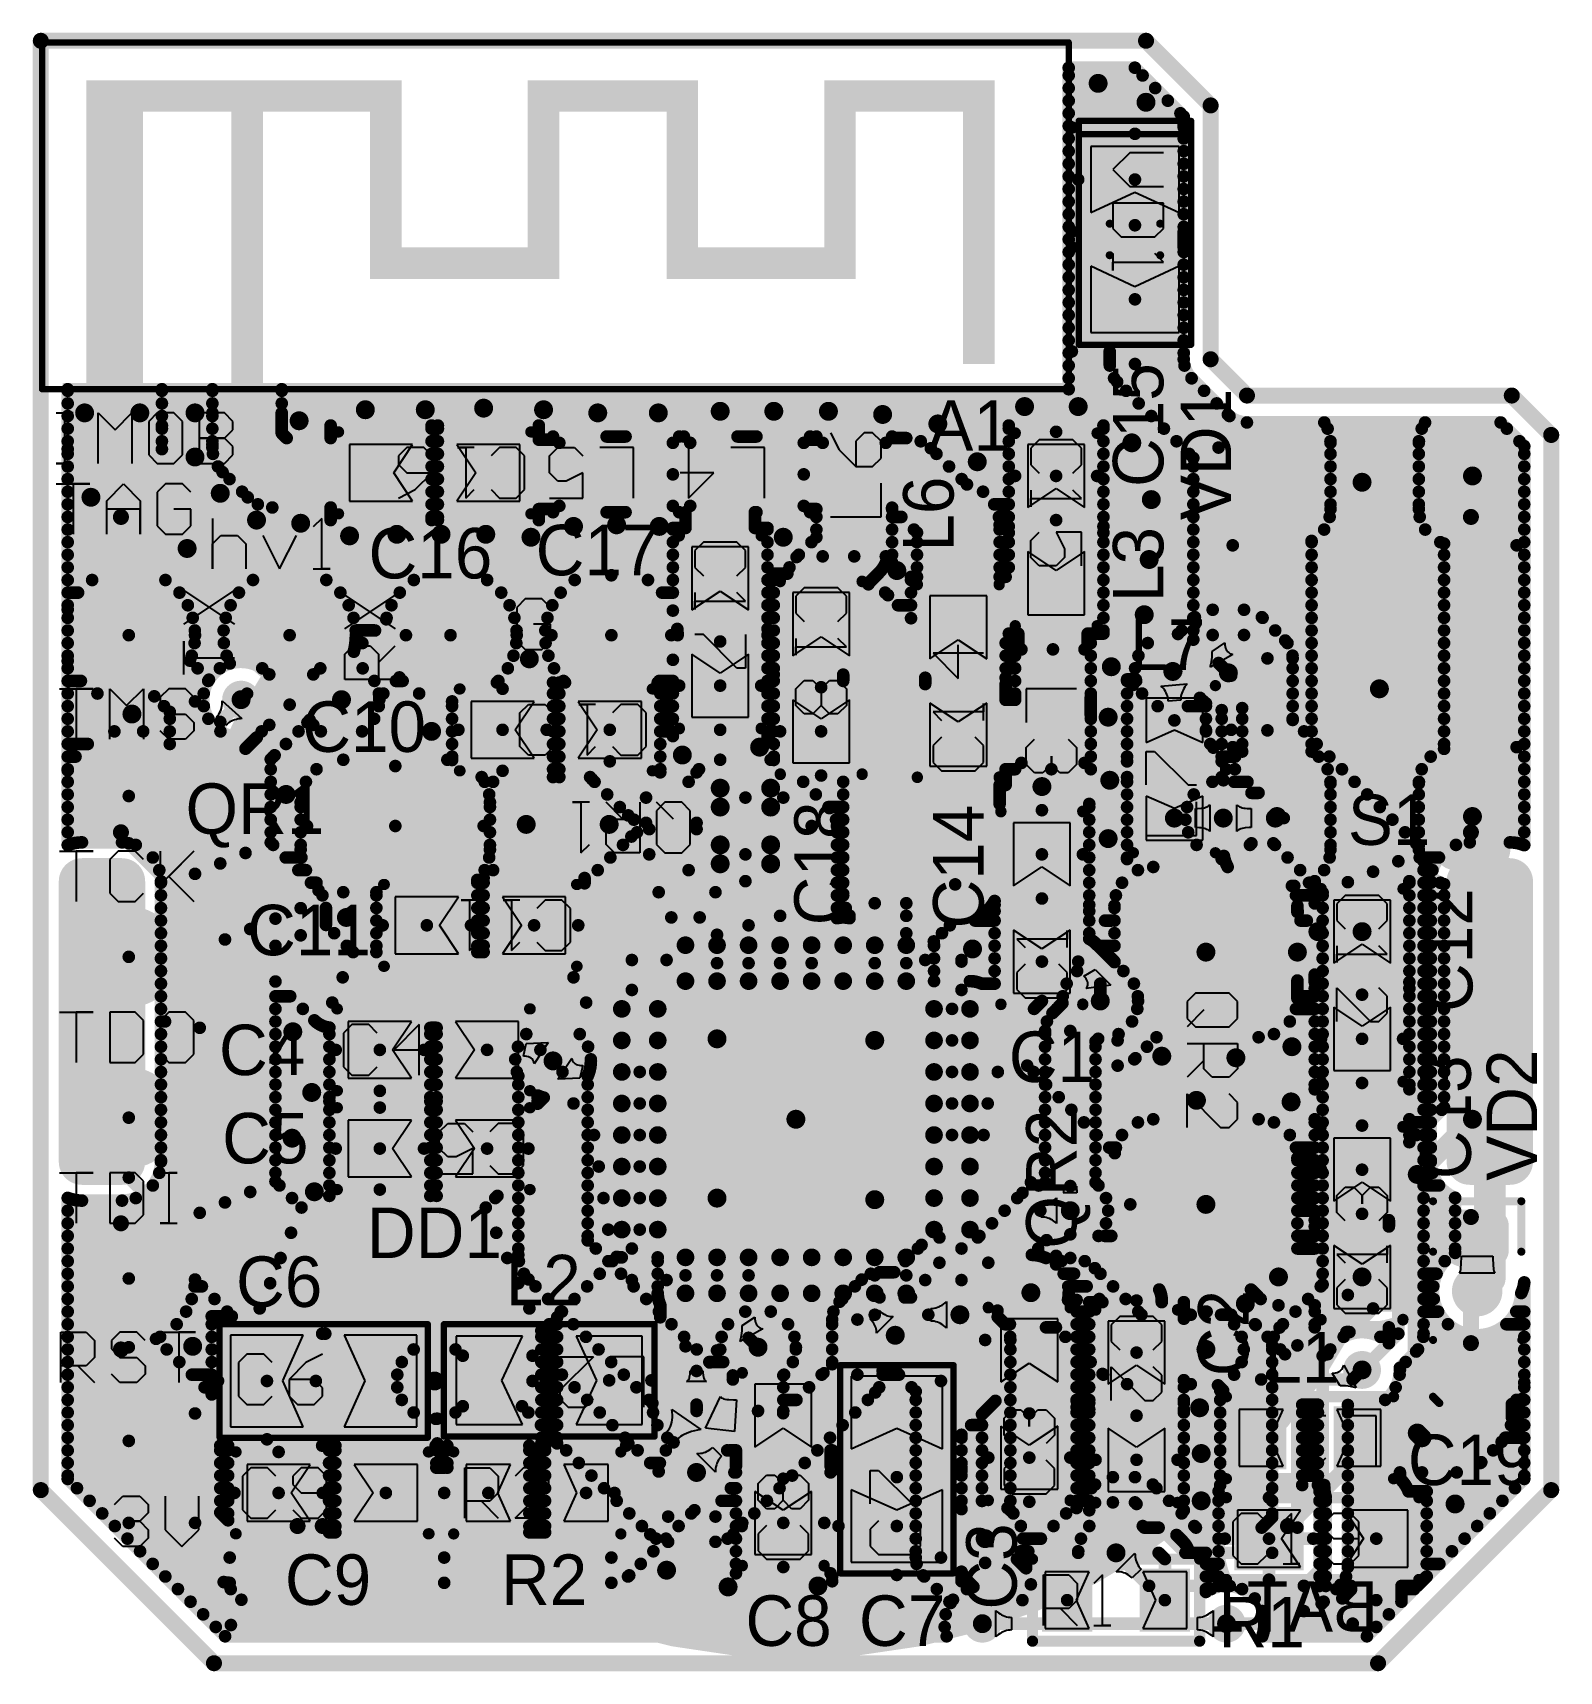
# Model space of a CAD drawing. Header units: millimetres. Extents: x 102.9 to 127.1, y 44.5 to 70.5.
import ezdxf

# ---------------------------------------------------------------- set-up
doc = ezdxf.new("R2010")
doc.units = ezdxf.units.MM
for name, color, linetype in [('BottomLayer', 5, 'Continuous'), ('BottomOverlay', 54, 'Continuous'), ('BottomPaste', 16, 'Continuous'), ('BottomSolder', 6, 'Continuous'), ('KeepOutLayer', 6, 'Continuous'), ('Mechanical3', 76, 'Continuous'), ('MultiLayer', 9, 'Continuous'), ('TopLayer', 1, 'Continuous'), ('TopOverlay', 2, 'Continuous'), ('TopPaste', 8, 'Continuous'), ('TopSolder', 216, 'Continuous'), ('ViaHoleLayer', 16, 'Continuous')]:
    doc.layers.add(name, color=color, linetype=linetype)

msp = doc.modelspace()

# ---------------------------------------------------------------- texts
at = {"layer": 'BottomOverlay', "text_generation_flag": 2}
msp.add_text('BAT1', height=0.8, dxfattribs=at).set_placement((124.229, 45.125))
at = {"layer": 'TopOverlay'}
for s, p in [('C15', (120.825, 63.275)), ('VD1', (121.9, 62.75)), ('L6', (117.5, 62.25)), ('L3', (120.825, 61.45)), ('C18', (115.775, 56.325)), ('C14', (117.975, 56.275)), ('C12', (125.725, 54.95)), ('VD2', (126.75, 52.275)), ('C13', (125.7, 52.3)), ('QR2', (119.45, 51.2)), ('C2', (122.175, 49.175)), ('C3', (118.5, 45.475))]:
    msp.add_text(s, height=0.8, rotation=90, dxfattribs=at).set_placement(p)
for s, p in [('A1', (117.1, 63.85)), ('C16', (108.225, 61.825)), ('C17', (110.875, 61.875)), ('L7', (120.3, 60.375)), ('C10', (107.175, 59.075)), ('QR1', (105.325, 57.775)), ('S1', (123.75, 57.6)), ('C11', (106.3, 55.85)), ('C4', (105.855, 53.95)), ('C1', (118.375, 53.841)), ('C5', (105.905, 52.55)), ('DD1', (108.2, 51.05)), ('C6', (106.125, 50.275)), ('L2', (110.4, 50.3)), ('L1', (122.425, 49.075)), ('C19', (124.7, 47.45)), ('C9', (106.9, 45.55)), ('R2', (110.325, 45.55)), ('C8', (114.2, 44.9)), ('C7', (116, 44.9)), ('R1', (121.7, 44.875))]:
    msp.add_text(s, height=0.8, dxfattribs=at).set_placement(p)

# ---------------------------------------------------------------- blocks, each defined once
blk = doc.blocks.new('IT_1147_1')
at = {"layer": 'TopLayer', "const_width": 0.275}
for points in [[(-0.662, 3.375, 1), (-0.387, 3.375, 1)], [(0.387, 3.375, 1), (0.662, 3.375, 1)], [(4.737, 3.375, 1), (5.012, 3.375, 1)], [(5.787, 3.375, 1), (6.062, 3.375, 1)], [(-0.662, 2.825, 1), (-0.387, 2.825, 1)], [(0.387, 2.825, 1), (0.662, 2.825, 1)], [(4.737, 2.825, 1), (5.012, 2.825, 1)], [(5.787, 2.825, 1), (6.062, 2.825, 1)], [(-0.662, 0.275, 1), (-0.387, 0.275, 1)], [(0.387, 0.275, 1), (0.662, 0.275, 1)], [(4.737, 0.275, 1), (5.012, 0.275, 1)], [(5.787, 0.275, 1), (6.062, 0.275, 1)], [(-0.662, -0.275, 1), (-0.387, -0.275, 1)], [(0.387, -0.275, 1), (0.662, -0.275, 1)], [(4.737, -0.275, 1), (5.012, -0.275, 1)], [(5.787, -0.275, 1), (6.062, -0.275, 1)]]:
    blk.add_lwpolyline(points, format="xyb", close=True, dxfattribs=at)
at = {"layer": 'TopLayer'}
for points in [[(-0.525, 2.55), (0.525, 2.55), (-0.525, 3.65), (0.525, 3.65)], [(4.875, 2.55), (5.925, 2.55), (4.875, 3.65), (5.925, 3.65)], [(-0.8, 2.825), (0.8, 2.825), (-0.8, 3.375), (0.8, 3.375)], [(4.6, 2.825), (6.2, 2.825), (4.6, 3.375), (6.2, 3.375)], [(-0.525, -0.55), (0.525, -0.55), (-0.525, 0.55), (0.525, 0.55)], [(4.875, -0.55), (5.925, -0.55), (4.875, 0.55), (5.925, 0.55)], [(-0.8, -0.275), (0.8, -0.275), (-0.8, 0.275), (0.8, 0.275)], [(4.6, -0.275), (6.2, -0.275), (4.6, 0.275), (6.2, 0.275)]]:
    blk.add_solid(points, dxfattribs=at)
at = {"layer": 'TopOverlay', "const_width": 0.2}
for points in [[(1.1, 3.8), (1.1, -0.7)], [(1.1, 3.8), (4.3, 3.8)], [(4.3, 3.8), (4.3, -0.7)], [(1.1, -0.7), (4.3, -0.7)]]:
    blk.add_lwpolyline(points, dxfattribs=at)
at = {"layer": 'TopOverlay', "const_width": 0.1}
for points in [[(1.05, 3.8, 1), (1.15, 3.8, 1)], [(1.05, 3.8, 1), (1.15, 3.8, 1)], [(4.25, 3.8, 1), (4.35, 3.8, 1)], [(4.25, 3.8, 1), (4.35, 3.8, 1)], [(1.05, -0.7, 1), (1.15, -0.7, 1)], [(1.05, -0.7, 1), (1.15, -0.7, 1)], [(4.25, -0.7, 1), (4.35, -0.7, 1)], [(4.25, -0.7, 1), (4.35, -0.7, 1)]]:
    blk.add_lwpolyline(points, format="xyb", close=True, dxfattribs=at)
at = {"layer": 'TopPaste', "const_width": 0.275}
for points in [[(-0.662, 3.375, 1), (-0.387, 3.375, 1)], [(0.387, 3.375, 1), (0.662, 3.375, 1)], [(4.737, 3.375, 1), (5.012, 3.375, 1)], [(5.787, 3.375, 1), (6.062, 3.375, 1)], [(-0.662, 2.825, 1), (-0.387, 2.825, 1)], [(0.387, 2.825, 1), (0.662, 2.825, 1)], [(4.737, 2.825, 1), (5.012, 2.825, 1)], [(5.787, 2.825, 1), (6.062, 2.825, 1)], [(-0.662, 0.275, 1), (-0.387, 0.275, 1)], [(0.387, 0.275, 1), (0.662, 0.275, 1)], [(4.737, 0.275, 1), (5.012, 0.275, 1)], [(5.787, 0.275, 1), (6.062, 0.275, 1)], [(-0.662, -0.275, 1), (-0.387, -0.275, 1)], [(0.387, -0.275, 1), (0.662, -0.275, 1)], [(4.737, -0.275, 1), (5.012, -0.275, 1)], [(5.787, -0.275, 1), (6.062, -0.275, 1)]]:
    blk.add_lwpolyline(points, format="xyb", close=True, dxfattribs=at)
at = {"layer": 'TopPaste'}
for points in [[(-0.525, 2.55), (0.525, 2.55), (-0.525, 3.65), (0.525, 3.65)], [(4.875, 2.55), (5.925, 2.55), (4.875, 3.65), (5.925, 3.65)], [(-0.8, 2.825), (0.8, 2.825), (-0.8, 3.375), (0.8, 3.375)], [(4.6, 2.825), (6.2, 2.825), (4.6, 3.375), (6.2, 3.375)], [(-0.525, -0.55), (0.525, -0.55), (-0.525, 0.55), (0.525, 0.55)], [(4.875, -0.55), (5.925, -0.55), (4.875, 0.55), (5.925, 0.55)], [(-0.8, -0.275), (0.8, -0.275), (-0.8, 0.275), (0.8, 0.275)], [(4.6, -0.275), (6.2, -0.275), (4.6, 0.275), (6.2, 0.275)]]:
    blk.add_solid(points, dxfattribs=at)
at = {"layer": 'TopSolder', "const_width": 0.325}
for points in [[(-0.687, 3.375, 1), (-0.362, 3.375, 1)], [(0.362, 3.375, 1), (0.687, 3.375, 1)], [(4.713, 3.375, 1), (5.037, 3.375, 1)], [(5.762, 3.375, 1), (6.087, 3.375, 1)], [(-0.687, 2.825, 1), (-0.362, 2.825, 1)], [(0.362, 2.825, 1), (0.687, 2.825, 1)], [(4.713, 2.825, 1), (5.037, 2.825, 1)], [(5.762, 2.825, 1), (6.087, 2.825, 1)], [(-0.687, 0.275, 1), (-0.362, 0.275, 1)], [(0.362, 0.275, 1), (0.687, 0.275, 1)], [(4.713, 0.275, 1), (5.037, 0.275, 1)], [(5.762, 0.275, 1), (6.087, 0.275, 1)], [(-0.687, -0.275, 1), (-0.362, -0.275, 1)], [(0.362, -0.275, 1), (0.687, -0.275, 1)], [(4.713, -0.275, 1), (5.037, -0.275, 1)], [(5.762, -0.275, 1), (6.087, -0.275, 1)]]:
    blk.add_lwpolyline(points, format="xyb", close=True, dxfattribs=at)
at = {"layer": 'TopSolder'}
for points in [[(-0.525, 2.5), (0.525, 2.5), (-0.525, 3.7), (0.525, 3.7)], [(4.875, 2.5), (5.925, 2.5), (4.875, 3.7), (5.925, 3.7)], [(-0.85, 2.825), (0.85, 2.825), (-0.85, 3.375), (0.85, 3.375)], [(4.55, 2.825), (6.25, 2.825), (4.55, 3.375), (6.25, 3.375)], [(-0.525, -0.6), (0.525, -0.6), (-0.525, 0.6), (0.525, 0.6)], [(4.875, -0.6), (5.925, -0.6), (4.875, 0.6), (5.925, 0.6)], [(-0.85, -0.275), (0.85, -0.275), (-0.85, 0.275), (0.85, 0.275)], [(4.55, -0.275), (6.25, -0.275), (4.55, 0.275), (6.25, 0.275)]]:
    blk.add_solid(points, dxfattribs=at)
blk = doc.blocks.new('L0603_2')
at = {"layer": 'Mechanical3'}
for p, q in [((-1.05, 0.45), (-1.05, -0.35)), ((-0.25, 0.45), (0.283, 0.45)), ((0.283, 0.316), (-0.25, -0.217)), ((0.283, 0.45), (0.283, 0.316)), ((-0.25, -0.217), (-0.25, -0.35)), ((-1.05, -0.35), (-0.517, -0.35))]:
    blk.add_line(p, q, dxfattribs=at)
at = {"layer": 'TopLayer'}
for points in [[(-1.125, -0.45), (-0.425, -0.45), (-1.125, 0.45), (-0.425, 0.45)], [(1.124, 0.45), (0.424, 0.45), (1.124, -0.45), (0.424, -0.45)]]:
    blk.add_solid(points, dxfattribs=at)
at = {"layer": 'TopOverlay', "const_width": 0.178}
for points in [[(-1.325, 0.65), (-1.325, -0.65)], [(-1.325, 0.65), (1.325, 0.65)], [(1.325, 0.65), (1.325, -0.65)], [(-1.325, -0.65), (1.325, -0.65)]]:
    blk.add_lwpolyline(points, dxfattribs=at)
at = {"layer": 'TopOverlay', "const_width": 0.089}
for points in [[(-1.369, 0.65, 1), (-1.28, 0.65, 1)], [(-1.369, 0.65, 1), (-1.28, 0.65, 1)], [(1.281, 0.65, 1), (1.37, 0.65, 1)], [(1.281, 0.65, 1), (1.37, 0.65, 1)], [(-1.369, -0.65, 1), (-1.28, -0.65, 1)], [(-1.369, -0.65, 1), (-1.28, -0.65, 1)], [(1.281, -0.65, 1), (1.37, -0.65, 1)], [(1.281, -0.65, 1), (1.37, -0.65, 1)]]:
    blk.add_lwpolyline(points, format="xyb", close=True, dxfattribs=at)
at = {"layer": 'TopPaste'}
for p, q in [((-1.125, 0.45), (-1.125, -0.45)), ((-0.425, 0.45), (-1.125, 0.45)), ((-0.625, 0), (-0.425, 0.45)), ((1.124, 0.45), (0.424, 0.45)), ((0.424, 0.45), (0.624, 0)), ((1.124, -0.45), (1.124, 0.45)), ((-0.425, -0.45), (-0.625, 0)), ((0.624, 0), (0.424, -0.45)), ((-1.125, -0.45), (-0.425, -0.45)), ((0.424, -0.45), (1.124, -0.45))]:
    blk.add_line(p, q, dxfattribs=at)
at = {"layer": 'TopSolder'}
for points in [[(-1.175, -0.5), (-0.375, -0.5), (-1.175, 0.5), (-0.375, 0.5)], [(1.174, 0.5), (0.374, 0.5), (1.174, -0.5), (0.374, -0.5)]]:
    blk.add_solid(points, dxfattribs=at)
blk = doc.blocks.new('TESTPOINT1_3')
at = {"layer": 'TopLayer', "const_width": 0.75}
blk.add_lwpolyline([(-0.375, 0, 1), (0.375, 0, 1)], format="xyb", close=True, dxfattribs=at)
at = {"layer": 'TopPaste', "const_width": 0.75}
blk.add_lwpolyline([(-0.375, 0, 1), (0.375, 0, 1)], format="xyb", close=True, dxfattribs=at)
at = {"layer": 'TopSolder', "const_width": 0.8}
blk.add_lwpolyline([(-0.4, 0, 1), (0.4, 0, 1)], format="xyb", close=True, dxfattribs=at)
blk = doc.blocks.new('TESTPOINT1_4')
at = {"layer": 'TopLayer', "const_width": 0.75}
blk.add_lwpolyline([(-0.375, 0, 1), (0.375, 0, 1)], format="xyb", close=True, dxfattribs=at)
at = {"layer": 'TopPaste', "const_width": 0.75}
blk.add_lwpolyline([(-0.375, 0, 1), (0.375, 0, 1)], format="xyb", close=True, dxfattribs=at)
at = {"layer": 'TopSolder', "const_width": 0.8}
blk.add_lwpolyline([(-0.4, 0, 1), (0.4, 0, 1)], format="xyb", close=True, dxfattribs=at)
blk = doc.blocks.new('TESTPOINT1_5')
at = {"layer": 'TopLayer', "const_width": 0.75}
blk.add_lwpolyline([(-0.375, 0, 1), (0.375, 0, 1)], format="xyb", close=True, dxfattribs=at)
at = {"layer": 'TopPaste', "const_width": 0.75}
blk.add_lwpolyline([(-0.375, 0, 1), (0.375, 0, 1)], format="xyb", close=True, dxfattribs=at)
at = {"layer": 'TopSolder', "const_width": 0.8}
blk.add_lwpolyline([(-0.4, 0, 1), (0.4, 0, 1)], format="xyb", close=True, dxfattribs=at)
blk = doc.blocks.new('TESTPOINT1_6')
at = {"layer": 'TopLayer', "const_width": 0.75}
blk.add_lwpolyline([(-0.375, 0, 1), (0.375, 0, 1)], format="xyb", close=True, dxfattribs=at)
at = {"layer": 'TopPaste', "const_width": 0.75}
blk.add_lwpolyline([(-0.375, 0, 1), (0.375, 0, 1)], format="xyb", close=True, dxfattribs=at)
at = {"layer": 'TopSolder', "const_width": 0.8}
blk.add_lwpolyline([(-0.4, 0, 1), (0.4, 0, 1)], format="xyb", close=True, dxfattribs=at)
blk = doc.blocks.new('TESTPOINT1_7')
at = {"layer": 'TopLayer', "const_width": 0.75}
blk.add_lwpolyline([(-0.375, 0, 1), (0.375, 0, 1)], format="xyb", close=True, dxfattribs=at)
at = {"layer": 'TopPaste', "const_width": 0.75}
blk.add_lwpolyline([(-0.375, 0, 1), (0.375, 0, 1)], format="xyb", close=True, dxfattribs=at)
at = {"layer": 'TopSolder', "const_width": 0.8}
blk.add_lwpolyline([(-0.4, 0, 1), (0.4, 0, 1)], format="xyb", close=True, dxfattribs=at)
blk = doc.blocks.new('TESTPOINT1_8')
at = {"layer": 'TopLayer', "const_width": 0.75}
blk.add_lwpolyline([(-0.375, 0, 1), (0.375, 0, 1)], format="xyb", close=True, dxfattribs=at)
at = {"layer": 'TopPaste', "const_width": 0.75}
blk.add_lwpolyline([(-0.375, 0, 1), (0.375, 0, 1)], format="xyb", close=True, dxfattribs=at)
at = {"layer": 'TopSolder', "const_width": 0.8}
blk.add_lwpolyline([(-0.4, 0, 1), (0.4, 0, 1)], format="xyb", close=True, dxfattribs=at)
blk = doc.blocks.new('TESTPOINT1_9')
at = {"layer": 'TopLayer', "const_width": 0.75}
blk.add_lwpolyline([(-0.375, 0, 1), (0.375, 0, 1)], format="xyb", close=True, dxfattribs=at)
at = {"layer": 'TopPaste', "const_width": 0.75}
blk.add_lwpolyline([(-0.375, 0, 1), (0.375, 0, 1)], format="xyb", close=True, dxfattribs=at)
at = {"layer": 'TopSolder', "const_width": 0.8}
blk.add_lwpolyline([(-0.4, 0, 1), (0.4, 0, 1)], format="xyb", close=True, dxfattribs=at)
blk = doc.blocks.new('TESTPOINT1_10')
at = {"layer": 'TopLayer', "const_width": 0.75}
blk.add_lwpolyline([(-0.375, 0, 1), (0.375, 0, 1)], format="xyb", close=True, dxfattribs=at)
at = {"layer": 'TopPaste', "const_width": 0.75}
blk.add_lwpolyline([(-0.375, 0, 1), (0.375, 0, 1)], format="xyb", close=True, dxfattribs=at)
at = {"layer": 'TopSolder', "const_width": 0.8}
blk.add_lwpolyline([(-0.4, 0, 1), (0.4, 0, 1)], format="xyb", close=True, dxfattribs=at)
blk = doc.blocks.new('TESTPOINT1_11')
at = {"layer": 'TopLayer', "const_width": 0.75}
blk.add_lwpolyline([(-0.375, 0, 1), (0.375, 0, 1)], format="xyb", close=True, dxfattribs=at)
at = {"layer": 'TopPaste', "const_width": 0.75}
blk.add_lwpolyline([(-0.375, 0, 1), (0.375, 0, 1)], format="xyb", close=True, dxfattribs=at)
at = {"layer": 'TopSolder', "const_width": 0.8}
blk.add_lwpolyline([(-0.4, 0, 1), (0.4, 0, 1)], format="xyb", close=True, dxfattribs=at)
blk = doc.blocks.new('3034_TR_B_12')
at = {"layer": 'BottomLayer'}
for points, const_width in [([(-1.5, -0.1, 1), (1.5, -0.1, 1)], 3), ([(-11.476, 2.123, 1), (-11.159, 2.123, 1)], 0.318), ([(-10.841, 2.123, 1), (-10.524, 2.123, 1)], 0.318), ([(10.524, 2.123, 1), (10.841, 2.123, 1)], 0.318), ([(11.159, 2.123, 1), (11.476, 2.123, 1)], 0.318), ([(-11.476, -2.322, 1), (-11.159, -2.322, 1)], 0.318), ([(-10.841, -2.322, 1), (-10.524, -2.322, 1)], 0.318), ([(10.524, -2.322, 1), (10.841, -2.322, 1)], 0.318), ([(11.159, -2.322, 1), (11.476, -2.322, 1)], 0.318)]:
    blk.add_lwpolyline(points, format="xyb", close=True, dxfattribs=dict(at, const_width=const_width))
for points in [[(-11.318, -2.64), (-10.683, -2.64), (-11.318, 2.44), (-10.683, 2.44)], [(10.682, -2.64), (11.317, -2.64), (10.682, 2.44), (11.317, 2.44)], [(-11.635, -2.322), (-10.365, -2.322), (-11.635, 2.123), (-10.365, 2.123)], [(10.365, -2.322), (11.635, -2.322), (10.365, 2.123), (11.635, 2.123)]]:
    blk.add_solid(points, dxfattribs=at)
at = {"layer": 'BottomOverlay'}
for points, const_width in [([(10, -0.1, 1), (-10, -0.1, 1)], 0.2), ([(-7.864, 7.9, 1), (-7.737, 7.9, 1)], 0.127), ([(-7.864, 7.9, 1), (-7.737, 7.9, 1)], 0.127), ([(7.437, 7.9, 1), (7.564, 7.9, 1)], 0.127), ([(7.437, 7.9, 1), (7.564, 7.9, 1)], 0.127), ([(7.836, 7.9, 1), (7.963, 7.9, 1)], 0.127), ([(7.836, 7.9, 1), (7.963, 7.9, 1)], 0.127), ([(10.636, 5.1, 1), (10.763, 5.1, 1)], 0.127), ([(10.636, 5.1, 1), (10.763, 5.1, 1)], 0.127), ([(-10.764, 5, 1), (-10.637, 5, 1)], 0.127), ([(-10.764, 5, 1), (-10.637, 5, 1)], 0.127), ([(-10.764, 3, 1), (-10.637, 3, 1)], 0.127), ([(10.636, 3.1, 1), (10.763, 3.1, 1)], 0.127), ([(-10.05, -0.1, 1), (-9.95, -0.1, 1)], 0.1), ([(9.95, -0.1, 1), (10.05, -0.1, 1)], 0.1), ([(-10.764, -3.1, 1), (-10.637, -3.1, 1)], 0.127), ([(10.636, -3.1, 1), (10.763, -3.1, 1)], 0.127), ([(-10.764, -8.1, 1), (-10.637, -8.1, 1)], 0.127), ([(-10.764, -8.1, 1), (-10.637, -8.1, 1)], 0.127), ([(10.636, -8.1, 1), (10.763, -8.1, 1)], 0.127), ([(10.636, -8.1, 1), (10.763, -8.1, 1)], 0.127)]:
    blk.add_lwpolyline(points, format="xyb", close=True, dxfattribs=dict(at, const_width=const_width))
at = {"layer": 'BottomOverlay', "const_width": 0.254}
for points in [[(-7.8, 7.9), (-10.7, 5)], [(7.9, 7.9), (-7.8, 7.9)], [(7.5, 7.9), (7.5, 7.9)], [(10.7, 5.1), (7.9, 7.9)], [(10.7, 5.1), (10.7, 3.1)], [(-10.7, 5), (-10.7, 3)], [(-10.7, -3.1), (-10.7, -8.1)], [(10.7, -3.1), (10.7, -8.1)], [(10.7, -8.1), (-10.7, -8.1)]]:
    blk.add_lwpolyline(points, dxfattribs=at)
at = {"layer": 'BottomPaste'}
for points, const_width in [([(-1.5, -0.1, 1), (1.5, -0.1, 1)], 3), ([(-11.476, 2.123, 1), (-11.159, 2.123, 1)], 0.318), ([(-10.841, 2.123, 1), (-10.524, 2.123, 1)], 0.318), ([(10.524, 2.123, 1), (10.841, 2.123, 1)], 0.318), ([(11.159, 2.123, 1), (11.476, 2.123, 1)], 0.318), ([(-11.476, -2.322, 1), (-11.159, -2.322, 1)], 0.318), ([(-10.841, -2.322, 1), (-10.524, -2.322, 1)], 0.318), ([(10.524, -2.322, 1), (10.841, -2.322, 1)], 0.318), ([(11.159, -2.322, 1), (11.476, -2.322, 1)], 0.318)]:
    blk.add_lwpolyline(points, format="xyb", close=True, dxfattribs=dict(at, const_width=const_width))
for points in [[(-11.318, -2.64), (-10.683, -2.64), (-11.318, 2.44), (-10.683, 2.44)], [(10.682, -2.64), (11.317, -2.64), (10.682, 2.44), (11.317, 2.44)], [(-11.635, -2.322), (-10.365, -2.322), (-11.635, 2.123), (-10.365, 2.123)], [(10.365, -2.322), (11.635, -2.322), (10.365, 2.123), (11.635, 2.123)]]:
    blk.add_solid(points, dxfattribs=at)
at = {"layer": 'BottomSolder'}
for points, const_width in [([(-1.525, -0.1, 1), (1.525, -0.1, 1)], 3.05), ([(-11.501, 2.123, 1), (-11.134, 2.123, 1)], 0.367), ([(-10.866, 2.123, 1), (-10.499, 2.123, 1)], 0.367), ([(10.499, 2.123, 1), (10.866, 2.123, 1)], 0.367), ([(11.134, 2.123, 1), (11.501, 2.123, 1)], 0.367), ([(-11.501, -2.322, 1), (-11.134, -2.322, 1)], 0.367), ([(-10.866, -2.322, 1), (-10.499, -2.322, 1)], 0.367), ([(10.499, -2.322, 1), (10.866, -2.322, 1)], 0.367), ([(11.134, -2.322, 1), (11.501, -2.322, 1)], 0.367)]:
    blk.add_lwpolyline(points, format="xyb", close=True, dxfattribs=dict(at, const_width=const_width))
for points in [[(-11.318, -2.69), (-10.683, -2.69), (-11.318, 2.49), (-10.683, 2.49)], [(10.682, -2.69), (11.317, -2.69), (10.682, 2.49), (11.317, 2.49)], [(-11.685, -2.322), (-10.315, -2.322), (-11.685, 2.123), (-10.315, 2.123)], [(10.315, -2.322), (11.685, -2.322), (10.315, 2.123), (11.685, 2.123)]]:
    blk.add_solid(points, dxfattribs=at)
blk = doc.blocks.new('A_______W_F__13')
at = {"layer": 'TopLayer'}
for points in [[(-2.55, 4.775), (2.45, 4.775), (-2.55, 5.275), (2.45, 5.275)], [(4.45, 4.775), (7.15, 4.775), (4.45, 5.275), (7.15, 5.275)], [(9.15, 4.775), (11.85, 4.775), (9.15, 5.275), (11.85, 5.275)], [(6.65, 2.125), (7.15, 2.125), (6.65, 5), (7.15, 5)], [(11.35, 0.775), (11.85, 0.775), (11.35, 5), (11.85, 5)], [(-2.55, 0.1), (-1.65, 0.1), (-2.55, 4.9), (-1.65, 4.9)], [(-0.25, -0.2), (0.25, -0.2), (-0.25, 4.9), (0.25, 4.9)], [(1.95, 2.125), (2.45, 2.125), (1.95, 4.9), (2.45, 4.9)], [(4.45, 2.125), (4.95, 2.125), (4.45, 4.9), (4.95, 4.9)], [(9.15, 2.125), (9.65, 2.125), (9.15, 4.9), (9.65, 4.9)], [(2.3, 2.125), (4.6, 2.125), (2.3, 2.625), (4.6, 2.625)], [(6.9, 2.125), (9.4, 2.125), (6.9, 2.625), (9.4, 2.625)], [(-2.55, -0.275), (-1.65, -0.275), (-2.55, 0.225), (-1.65, 0.225)], [(-0.25, -0.25), (0.25, -0.25), (-0.25, 0.25), (0.25, 0.25)]]:
    blk.add_solid(points, dxfattribs=at)
at = {"layer": 'TopOverlay', "const_width": 0.1}
for points in [[(-3.25, 5.875), (13.025, 5.875)], [(-3.25, 0.375), (-3.25, 5.875)], [(13.025, 0.375), (13.025, 5.875)], [(-3.25, 0.375), (13.025, 0.375)]]:
    blk.add_lwpolyline(points, dxfattribs=at)
at = {"layer": 'TopOverlay', "const_width": 0.05}
for points in [[(-3.275, 5.875, 1), (-3.225, 5.875, 1)], [(-3.275, 5.875, 1), (-3.225, 5.875, 1)], [(13, 5.875, 1), (13.05, 5.875, 1)], [(13, 5.875, 1), (13.05, 5.875, 1)], [(-3.275, 0.375, 1), (-3.225, 0.375, 1)], [(-3.275, 0.375, 1), (-3.225, 0.375, 1)], [(13, 0.375, 1), (13.05, 0.375, 1)], [(13, 0.375, 1), (13.05, 0.375, 1)]]:
    blk.add_lwpolyline(points, format="xyb", close=True, dxfattribs=at)
blk = doc.blocks.new('SOD323_14')
at = {"layer": 'TopLayer', "const_width": 0.2}
for points in [[(-1.316, 0.25, 1), (-1.116, 0.25, 1)], [(-0.916, 0.25, 1), (-0.716, 0.25, 1)], [(0.716, 0.25, 1), (0.916, 0.25, 1)], [(1.116, 0.25, 1), (1.316, 0.25, 1)], [(-1.316, -0.25, 1), (-1.116, -0.25, 1)], [(-0.916, -0.25, 1), (-0.716, -0.25, 1)], [(0.716, -0.25, 1), (0.916, -0.25, 1)], [(1.116, -0.25, 1), (1.316, -0.25, 1)]]:
    blk.add_lwpolyline(points, format="xyb", close=True, dxfattribs=at)
at = {"layer": 'TopLayer'}
for points in [[(-1.216, -0.45), (-0.816, -0.45), (-1.216, 0.45), (-0.816, 0.45)], [(0.816, -0.45), (1.216, -0.45), (0.816, 0.45), (1.216, 0.45)], [(-1.416, -0.25), (-0.616, -0.25), (-1.416, 0.25), (-0.616, 0.25)], [(0.616, -0.25), (1.416, -0.25), (0.616, 0.25), (1.416, 0.25)]]:
    blk.add_solid(points, dxfattribs=at)
at = {"layer": 'TopOverlay', "const_width": 0.127}
for points in [[(-1.6, -0.7), (-1.6, 0.7)], [(-0.8, 0.7), (-1.6, 0.7)], [(1.5, 0.7), (0.6, 0.7)], [(1.6, 0.6), (1.5, 0.7)], [(1.6, -0.6), (1.6, 0.6)], [(-0.8, -0.7), (-1.6, -0.7)], [(1.5, -0.7), (0.6, -0.7)], [(1.5, -0.7), (1.6, -0.6)]]:
    blk.add_lwpolyline(points, dxfattribs=at)
at = {"layer": 'TopOverlay', "const_width": 0.0635}
for points in [[(-1.632, 0.7, 1), (-1.568, 0.7, 1)], [(-1.632, 0.7, 1), (-1.568, 0.7, 1)], [(-0.832, 0.7, 1), (-0.768, 0.7, 1)], [(0.568, 0.7, 1), (0.632, 0.7, 1)], [(1.468, 0.7, 1), (1.532, 0.7, 1)], [(1.468, 0.7, 1), (1.532, 0.7, 1)], [(1.568, 0.6, 1), (1.632, 0.6, 1)], [(1.568, 0.6, 1), (1.632, 0.6, 1)], [(-1.632, -0.7, 1), (-1.568, -0.7, 1)], [(-1.632, -0.7, 1), (-1.568, -0.7, 1)], [(-0.832, -0.7, 1), (-0.768, -0.7, 1)], [(0.568, -0.7, 1), (0.632, -0.7, 1)], [(1.468, -0.7, 1), (1.532, -0.7, 1)], [(1.468, -0.7, 1), (1.532, -0.7, 1)], [(1.568, -0.6, 1), (1.632, -0.6, 1)], [(1.568, -0.6, 1), (1.632, -0.6, 1)]]:
    blk.add_lwpolyline(points, format="xyb", close=True, dxfattribs=at)
at = {"layer": 'TopOverlay'}
blk.add_solid([(1.75, -0.737), (2.004, -0.737), (1.75, 0.725), (2.004, 0.725)], dxfattribs=at)
at = {"layer": 'TopPaste', "const_width": 0.2}
for points in [[(-1.316, 0.25, 1), (-1.116, 0.25, 1)], [(-0.916, 0.25, 1), (-0.716, 0.25, 1)], [(0.716, 0.25, 1), (0.916, 0.25, 1)], [(1.116, 0.25, 1), (1.316, 0.25, 1)], [(-1.316, -0.25, 1), (-1.116, -0.25, 1)], [(-0.916, -0.25, 1), (-0.716, -0.25, 1)], [(0.716, -0.25, 1), (0.916, -0.25, 1)], [(1.116, -0.25, 1), (1.316, -0.25, 1)]]:
    blk.add_lwpolyline(points, format="xyb", close=True, dxfattribs=at)
at = {"layer": 'TopPaste'}
for points in [[(-1.216, -0.45), (-0.816, -0.45), (-1.216, 0.45), (-0.816, 0.45)], [(0.816, -0.45), (1.216, -0.45), (0.816, 0.45), (1.216, 0.45)], [(-1.416, -0.25), (-0.616, -0.25), (-1.416, 0.25), (-0.616, 0.25)], [(0.616, -0.25), (1.416, -0.25), (0.616, 0.25), (1.416, 0.25)]]:
    blk.add_solid(points, dxfattribs=at)
at = {"layer": 'TopSolder', "const_width": 0.25}
for points in [[(-1.341, 0.25, 1), (-1.091, 0.25, 1)], [(-0.941, 0.25, 1), (-0.691, 0.25, 1)], [(0.691, 0.25, 1), (0.941, 0.25, 1)], [(1.091, 0.25, 1), (1.341, 0.25, 1)], [(-1.341, -0.25, 1), (-1.091, -0.25, 1)], [(-0.941, -0.25, 1), (-0.691, -0.25, 1)], [(0.691, -0.25, 1), (0.941, -0.25, 1)], [(1.091, -0.25, 1), (1.341, -0.25, 1)]]:
    blk.add_lwpolyline(points, format="xyb", close=True, dxfattribs=at)
at = {"layer": 'TopSolder'}
for points in [[(-1.216, -0.5), (-0.816, -0.5), (-1.216, 0.5), (-0.816, 0.5)], [(0.816, -0.5), (1.216, -0.5), (0.816, 0.5), (1.216, 0.5)], [(-1.466, -0.25), (-0.566, -0.25), (-1.466, 0.25), (-0.566, 0.25)], [(0.566, -0.25), (1.466, -0.25), (0.566, 0.25), (1.466, 0.25)]]:
    blk.add_solid(points, dxfattribs=at)
blk = doc.blocks.new('LED0805_15')
at = {"layer": 'Mechanical3'}
for p, q in [((-1.425, 0.45), (-1.425, -0.083)), ((-0.892, -0.083), (-0.892, 0.45)), ((-0.625, 0.45), (-0.625, -0.35)), ((-0.225, 0.45), (-0.625, 0.45)), ((-0.092, 0.316), (-0.225, 0.45)), ((-0.092, -0.217), (-0.092, 0.316)), ((0.308, 0.45), (0.174, 0.316)), ((0.308, -0.35), (0.308, 0.45)), ((-1.425, -0.083), (-1.158, -0.35)), ((-1.158, -0.35), (-0.892, -0.083)), ((-0.225, -0.35), (-0.092, -0.217)), ((-0.625, -0.35), (-0.225, -0.35)), ((0.174, -0.35), (0.441, -0.35)), ((0.441, -0.35), (0.308, -0.35))]:
    blk.add_line(p, q, dxfattribs=at)
at = {"layer": 'TopLayer'}
for points in [[(-1.525, 0.7), (-1.525, -0.7), (-0.475, 0.7), (-0.475, -0.7)], [(1.425, -0.7), (1.425, 0.7), (0.375, -0.7), (0.375, 0.7)]]:
    blk.add_solid(points, dxfattribs=at)
at = {"layer": 'TopOverlay'}
for points, const_width in [([(-1.929, -0.89), (-1.929, 0.891)], 0.1), ([(-1.645, 0.89), (-1.929, 0.89)], 0.1), ([(-1.72, -0.89), (-1.72, 0.89)], 0.1), ([(1.62, 0.89), (-1.72, 0.89)], 0.1), ([(1.62, -0.89), (1.62, 0.89)], 0.1), ([(-0.3, -0.4), (-0.3, 0.4)], 0.127), ([(-0.3, 0), (0.2, 0.4)], 0.127), ([(0.2, -0.4), (0.2, 0.4)], 0.127), ([(0.2, -0.4), (-0.3, 0)], 0.127), ([(-1.624, -0.89), (-1.931, -0.89)], 0.1), ([(1.62, -0.89), (-1.72, -0.89)], 0.1)]:
    blk.add_lwpolyline(points, dxfattribs=dict(at, const_width=const_width))
for points, const_width in [([(-1.954, 0.891, 1), (-1.904, 0.891, 1)], 0.05), ([(-1.954, 0.89, 1), (-1.904, 0.89, 1)], 0.05), ([(-1.745, 0.89, 1), (-1.695, 0.89, 1)], 0.05), ([(-1.745, 0.89, 1), (-1.695, 0.89, 1)], 0.05), ([(-1.67, 0.89, 1), (-1.62, 0.89, 1)], 0.05), ([(1.595, 0.89, 1), (1.645, 0.89, 1)], 0.05), ([(1.595, 0.89, 1), (1.645, 0.89, 1)], 0.05), ([(-0.332, 0.4, 1), (-0.268, 0.4, 1)], 0.0635), ([(0.168, 0.4, 1), (0.232, 0.4, 1)], 0.0635), ([(0.168, 0.4, 1), (0.232, 0.4, 1)], 0.0635), ([(-0.332, 0, 1), (-0.268, 0, 1)], 0.0635), ([(-0.332, 0, 1), (-0.268, 0, 1)], 0.0635), ([(-0.332, -0.4, 1), (-0.268, -0.4, 1)], 0.0635), ([(0.168, -0.4, 1), (0.232, -0.4, 1)], 0.0635), ([(0.168, -0.4, 1), (0.232, -0.4, 1)], 0.0635), ([(-1.956, -0.89, 1), (-1.906, -0.89, 1)], 0.05), ([(-1.954, -0.89, 1), (-1.904, -0.89, 1)], 0.05), ([(-1.745, -0.89, 1), (-1.695, -0.89, 1)], 0.05), ([(-1.745, -0.89, 1), (-1.695, -0.89, 1)], 0.05), ([(-1.649, -0.89, 1), (-1.599, -0.89, 1)], 0.05), ([(1.595, -0.89, 1), (1.645, -0.89, 1)], 0.05), ([(1.595, -0.89, 1), (1.645, -0.89, 1)], 0.05)]:
    blk.add_lwpolyline(points, format="xyb", close=True, dxfattribs=dict(at, const_width=const_width))
at = {"layer": 'TopPaste'}
for p, q in [((-1.525, 0.7), (-1.525, -0.7)), ((-0.475, 0.7), (-1.525, 0.7)), ((-0.8, 0), (-0.475, 0.7)), ((1.425, 0.7), (0.375, 0.7)), ((0.375, 0.7), (0.7, 0)), ((1.425, -0.7), (1.425, 0.7)), ((-0.475, -0.7), (-0.8, 0)), ((0.7, 0), (0.375, -0.7)), ((-1.525, -0.7), (-0.475, -0.7)), ((0.375, -0.7), (1.425, -0.7))]:
    blk.add_line(p, q, dxfattribs=at)
at = {"layer": 'TopSolder'}
for points in [[(-1.575, 0.75), (-1.575, -0.75), (-0.425, 0.75), (-0.425, -0.75)], [(1.475, -0.75), (1.475, 0.75), (0.325, -0.75), (0.325, 0.75)]]:
    blk.add_solid(points, dxfattribs=at)
blk = doc.blocks.new('RC0603_16')
at = {"layer": 'Mechanical3'}
for p, q in [((-1.15, -0.4), (-1.15, 0.4)), ((-1.15, 0.4), (-0.75, 0.4)), ((-0.75, 0.4), (-0.617, 0.266)), ((-0.617, 0.266), (-0.617, 0)), ((-0.217, 0.4), (-0.35, 0.266)), ((0.05, 0.4), (-0.217, 0.4)), ((0.183, 0.266), (0.05, 0.4)), ((0.183, 0.133), (0.183, 0.266)), ((-0.35, -0.4), (0.183, 0.133)), ((-0.75, -0.133), (-1.15, -0.133)), ((-0.883, -0.133), (-0.617, -0.4)), ((-0.617, 0), (-0.75, -0.133)), ((0.183, -0.4), (-0.35, -0.4))]:
    blk.add_line(p, q, dxfattribs=at)
at = {"layer": 'TopLayer'}
for points in [[(-1.125, -0.45), (-0.425, -0.45), (-1.125, 0.45), (-0.425, 0.45)], [(1.124, 0.45), (0.424, 0.45), (1.124, -0.45), (0.424, -0.45)]]:
    blk.add_solid(points, dxfattribs=at)
at = {"layer": 'TopOverlay', "const_width": 0.178}
for points in [[(-1.325, 0.65), (1.325, 0.65)], [(-1.325, -0.65), (-1.325, 0.65)], [(1.325, -0.65), (1.325, 0.65)], [(-1.325, -0.65), (1.325, -0.65)]]:
    blk.add_lwpolyline(points, dxfattribs=at)
at = {"layer": 'TopOverlay', "const_width": 0.089}
for points in [[(-1.369, 0.65, 1), (-1.28, 0.65, 1)], [(-1.369, 0.65, 1), (-1.28, 0.65, 1)], [(1.281, 0.65, 1), (1.37, 0.65, 1)], [(1.281, 0.65, 1), (1.37, 0.65, 1)], [(-1.369, -0.65, 1), (-1.28, -0.65, 1)], [(-1.369, -0.65, 1), (-1.28, -0.65, 1)], [(1.281, -0.65, 1), (1.37, -0.65, 1)], [(1.281, -0.65, 1), (1.37, -0.65, 1)]]:
    blk.add_lwpolyline(points, format="xyb", close=True, dxfattribs=at)
at = {"layer": 'TopPaste'}
for p, q in [((-1.125, 0.45), (-1.125, -0.45)), ((-0.425, 0.45), (-1.125, 0.45)), ((-0.625, 0), (-0.425, 0.45)), ((1.124, 0.45), (0.424, 0.45)), ((0.424, 0.45), (0.624, 0)), ((1.124, -0.45), (1.124, 0.45)), ((-0.425, -0.45), (-0.625, 0)), ((0.624, 0), (0.424, -0.45)), ((-1.125, -0.45), (-0.425, -0.45)), ((0.424, -0.45), (1.124, -0.45))]:
    blk.add_line(p, q, dxfattribs=at)
at = {"layer": 'TopSolder'}
for points in [[(-1.175, -0.5), (-0.375, -0.5), (-1.175, 0.5), (-0.375, 0.5)], [(1.174, 0.5), (0.374, 0.5), (1.174, -0.5), (0.374, -0.5)]]:
    blk.add_solid(points, dxfattribs=at)
blk = doc.blocks.new('RC0603_17')
at = {"layer": 'Mechanical3'}
for p, q in [((-1.15, -0.4), (-1.15, 0.4)), ((-1.15, 0.4), (-0.75, 0.4)), ((-0.75, 0.4), (-0.617, 0.266)), ((-0.617, 0.266), (-0.617, 0)), ((-0.217, 0.4), (-0.35, 0.266)), ((-0.217, -0.4), (-0.217, 0.4)), ((-0.75, -0.133), (-1.15, -0.133)), ((-0.883, -0.133), (-0.617, -0.4)), ((-0.617, 0), (-0.75, -0.133)), ((-0.35, -0.4), (-0.084, -0.4)), ((-0.084, -0.4), (-0.217, -0.4))]:
    blk.add_line(p, q, dxfattribs=at)
at = {"layer": 'TopLayer'}
for points in [[(-1.125, -0.45), (-0.425, -0.45), (-1.125, 0.45), (-0.425, 0.45)], [(1.124, 0.45), (0.424, 0.45), (1.124, -0.45), (0.424, -0.45)]]:
    blk.add_solid(points, dxfattribs=at)
at = {"layer": 'TopOverlay', "const_width": 0.178}
for points in [[(-1.325, 0.65), (1.325, 0.65)], [(-1.325, -0.65), (-1.325, 0.65)], [(1.325, -0.65), (1.325, 0.65)], [(-1.325, -0.65), (1.325, -0.65)]]:
    blk.add_lwpolyline(points, dxfattribs=at)
at = {"layer": 'TopOverlay', "const_width": 0.089}
for points in [[(-1.369, 0.65, 1), (-1.28, 0.65, 1)], [(-1.369, 0.65, 1), (-1.28, 0.65, 1)], [(1.281, 0.65, 1), (1.37, 0.65, 1)], [(1.281, 0.65, 1), (1.37, 0.65, 1)], [(-1.369, -0.65, 1), (-1.28, -0.65, 1)], [(-1.369, -0.65, 1), (-1.28, -0.65, 1)], [(1.281, -0.65, 1), (1.37, -0.65, 1)], [(1.281, -0.65, 1), (1.37, -0.65, 1)]]:
    blk.add_lwpolyline(points, format="xyb", close=True, dxfattribs=at)
at = {"layer": 'TopPaste'}
for p, q in [((-1.125, 0.45), (-1.125, -0.45)), ((-0.425, 0.45), (-1.125, 0.45)), ((-0.625, 0), (-0.425, 0.45)), ((1.124, 0.45), (0.424, 0.45)), ((0.424, 0.45), (0.624, 0)), ((1.124, -0.45), (1.124, 0.45)), ((-0.425, -0.45), (-0.625, 0)), ((0.624, 0), (0.424, -0.45)), ((-1.125, -0.45), (-0.425, -0.45)), ((0.424, -0.45), (1.124, -0.45))]:
    blk.add_line(p, q, dxfattribs=at)
at = {"layer": 'TopSolder'}
for points in [[(-1.175, -0.5), (-0.375, -0.5), (-1.175, 0.5), (-0.375, 0.5)], [(1.174, 0.5), (0.374, 0.5), (1.174, -0.5), (0.374, -0.5)]]:
    blk.add_solid(points, dxfattribs=at)
blk = doc.blocks.new('AC5032_2_18')
at = {"layer": 'Mechanical3'}
for p, q in [((-1.217, 0.5), (-1.35, 0.366)), ((-1.35, 0.366), (-1.35, -0.167)), ((-0.95, 0.5), (-1.217, 0.5)), ((-0.817, 0.366), (-0.95, 0.5)), ((-0.817, -0.167), (-0.817, 0.366)), ((-0.55, -0.3), (-0.55, 0.5)), ((-0.55, 0.5), (-0.15, 0.5)), ((-0.15, 0.5), (-0.017, 0.366)), ((-0.017, 0.366), (-0.017, 0.1)), ((0.383, 0.5), (0.249, 0.366)), ((0.649, 0.5), (0.383, 0.5)), ((0.783, 0.366), (0.649, 0.5)), ((0.783, 0.233), (0.783, 0.366)), ((-0.017, 0.1), (-0.15, -0.033)), ((0.249, -0.3), (0.783, 0.233)), ((-1.35, -0.167), (-1.217, -0.3)), ((-1.083, -0.033), (-0.817, -0.3)), ((-0.95, -0.3), (-0.817, -0.167)), ((-0.15, -0.033), (-0.55, -0.033)), ((-0.284, -0.033), (-0.017, -0.3)), ((-1.217, -0.3), (-0.95, -0.3)), ((0.783, -0.3), (0.249, -0.3))]:
    blk.add_line(p, q, dxfattribs=at)
at = {"layer": 'TopLayer', "const_width": 0.315}
for points in [[(-2.893, 0.835, 1), (-2.578, 0.835, 1)], [(-1.423, 0.835, 1), (-1.108, 0.835, 1)], [(1.108, 0.835, 1), (1.423, 0.835, 1)], [(2.578, 0.835, 1), (2.893, 0.835, 1)], [(-2.893, -0.835, 1), (-2.578, -0.835, 1)], [(-1.423, -0.835, 1), (-1.108, -0.835, 1)], [(1.108, -0.835, 1), (1.423, -0.835, 1)], [(2.578, -0.835, 1), (2.893, -0.835, 1)]]:
    blk.add_lwpolyline(points, format="xyb", close=True, dxfattribs=at)
at = {"layer": 'TopLayer'}
for points in [[(-1.265, -1.15), (-1.265, 1.15), (-2.735, -1.15), (-2.735, 1.15)], [(2.735, -1.15), (2.735, 1.15), (1.265, -1.15), (1.265, 1.15)], [(-0.95, -0.835), (-0.95, 0.835), (-3.05, -0.835), (-3.05, 0.835)], [(3.05, -0.835), (3.05, 0.835), (0.95, -0.835), (0.95, 0.835)]]:
    blk.add_solid(points, dxfattribs=at)
at = {"layer": 'TopOverlay', "const_width": 0.2}
for points in [[(2.5, 1.6), (-2.5, 1.6)], [(-2.5, 1.5), (-2.5, 1.6)], [(2.5, 1.5), (2.5, 1.6)], [(-2.5, -1.6), (-2.5, -1.5)], [(2.5, -1.6), (-2.5, -1.6)], [(2.5, -1.6), (2.5, -1.5)]]:
    blk.add_lwpolyline(points, dxfattribs=at)
at = {"layer": 'TopOverlay', "const_width": 0.1}
for points in [[(-2.55, 1.6, 1), (-2.45, 1.6, 1)], [(-2.55, 1.6, 1), (-2.45, 1.6, 1)], [(-2.55, 1.5, 1), (-2.45, 1.5, 1)], [(2.45, 1.6, 1), (2.55, 1.6, 1)], [(2.45, 1.6, 1), (2.55, 1.6, 1)], [(2.45, 1.5, 1), (2.55, 1.5, 1)], [(-2.55, -1.5, 1), (-2.45, -1.5, 1)], [(-2.55, -1.6, 1), (-2.45, -1.6, 1)], [(-2.55, -1.6, 1), (-2.45, -1.6, 1)], [(2.45, -1.5, 1), (2.55, -1.5, 1)], [(2.45, -1.6, 1), (2.55, -1.6, 1)], [(2.45, -1.6, 1), (2.55, -1.6, 1)]]:
    blk.add_lwpolyline(points, format="xyb", close=True, dxfattribs=at)
at = {"layer": 'TopPaste', "const_width": 0.315}
for points in [[(-2.893, 0.835, 1), (-2.578, 0.835, 1)], [(-1.423, 0.835, 1), (-1.108, 0.835, 1)], [(1.108, 0.835, 1), (1.423, 0.835, 1)], [(2.578, 0.835, 1), (2.893, 0.835, 1)], [(-2.893, -0.835, 1), (-2.578, -0.835, 1)], [(-1.423, -0.835, 1), (-1.108, -0.835, 1)], [(1.108, -0.835, 1), (1.423, -0.835, 1)], [(2.578, -0.835, 1), (2.893, -0.835, 1)]]:
    blk.add_lwpolyline(points, format="xyb", close=True, dxfattribs=at)
at = {"layer": 'TopPaste'}
for points in [[(-1.265, -1.15), (-1.265, 1.15), (-2.735, -1.15), (-2.735, 1.15)], [(2.735, -1.15), (2.735, 1.15), (1.265, -1.15), (1.265, 1.15)], [(-0.95, -0.835), (-0.95, 0.835), (-3.05, -0.835), (-3.05, 0.835)], [(3.05, -0.835), (3.05, 0.835), (0.95, -0.835), (0.95, 0.835)]]:
    blk.add_solid(points, dxfattribs=at)
at = {"layer": 'TopSolder', "const_width": 0.365}
for points in [[(-2.917, 0.835, 1), (-2.553, 0.835, 1)], [(-1.448, 0.835, 1), (-1.083, 0.835, 1)], [(1.083, 0.835, 1), (1.448, 0.835, 1)], [(2.553, 0.835, 1), (2.917, 0.835, 1)], [(-2.917, -0.835, 1), (-2.553, -0.835, 1)], [(-1.448, -0.835, 1), (-1.083, -0.835, 1)], [(1.083, -0.835, 1), (1.448, -0.835, 1)], [(2.553, -0.835, 1), (2.917, -0.835, 1)]]:
    blk.add_lwpolyline(points, format="xyb", close=True, dxfattribs=at)
at = {"layer": 'TopSolder'}
for points in [[(-1.265, -1.2), (-1.265, 1.2), (-2.735, -1.2), (-2.735, 1.2)], [(2.735, -1.2), (2.735, 1.2), (1.265, -1.2), (1.265, 1.2)], [(-0.9, -0.835), (-0.9, 0.835), (-3.1, -0.835), (-3.1, 0.835)], [(3.1, -0.835), (3.1, 0.835), (0.9, -0.835), (0.9, 0.835)]]:
    blk.add_solid(points, dxfattribs=at)
blk = doc.blocks.new('MS3V_T1R_19')
at = {"layer": 'Mechanical3'}
for p, q in [((1.008, -0.025), (0.875, -0.159)), ((0.875, -0.159), (0.875, -0.692)), ((1.275, -0.025), (1.008, -0.025)), ((1.408, -0.159), (1.275, -0.025)), ((1.408, -0.692), (1.408, -0.159)), ((1.675, -0.825), (1.675, -0.025)), ((1.675, -0.025), (2.075, -0.025)), ((2.075, -0.025), (2.208, -0.159)), ((2.208, -0.159), (2.208, -0.425)), ((2.608, -0.025), (2.474, -0.159)), ((2.608, -0.825), (2.608, -0.025)), ((2.208, -0.425), (2.075, -0.558)), ((0.875, -0.692), (1.008, -0.825)), ((1.142, -0.558), (1.408, -0.825)), ((1.275, -0.825), (1.408, -0.692)), ((2.075, -0.558), (1.675, -0.558)), ((1.941, -0.558), (2.208, -0.825)), ((1.008, -0.825), (1.275, -0.825)), ((2.474, -0.825), (2.741, -0.825)), ((2.741, -0.825), (2.608, -0.825))]:
    blk.add_line(p, q, dxfattribs=at)
at = {"layer": 'TopLayer'}
for points, const_width in [([(-0.475, 0.15, 1), (-0.325, 0.15, 1)], 0.15), ([(0.325, 0.15, 1), (0.475, 0.15, 1)], 0.15), ([(4.537, -0.075, 1), (4.912, -0.075, 1)], 0.375), ([(6.187, -0.075, 1), (6.562, -0.075, 1)], 0.375), ([(-0.475, -0.15, 1), (-0.325, -0.15, 1)], 0.15), ([(0.325, -0.15, 1), (0.475, -0.15, 1)], 0.15), ([(4.537, -0.825, 1), (4.912, -0.825, 1)], 0.375), ([(6.187, -0.825, 1), (6.562, -0.825, 1)], 0.375), ([(-0.475, -0.75, 1), (-0.325, -0.75, 1)], 0.15), ([(0.325, -0.75, 1), (0.475, -0.75, 1)], 0.15), ([(-0.475, -1.05, 1), (-0.325, -1.05, 1)], 0.15), ([(0.325, -1.05, 1), (0.475, -1.05, 1)], 0.15)]:
    blk.add_lwpolyline(points, format="xyb", close=True, dxfattribs=dict(at, const_width=const_width))
for points in [[(-0.4, -0.3), (0.4, -0.3), (-0.4, 0.3), (0.4, 0.3)], [(4.725, -1.2), (6.375, -1.2), (4.725, 0.3), (6.375, 0.3)], [(-0.55, -0.15), (0.55, -0.15), (-0.55, 0.15), (0.55, 0.15)], [(4.35, -0.825), (6.75, -0.825), (4.35, -0.075), (6.75, -0.075)], [(-0.55, -1.05), (0.55, -1.05), (-0.55, -0.75), (0.55, -0.75)], [(-0.4, -1.2), (0.4, -1.2), (-0.4, -0.6), (0.4, -0.6)]]:
    blk.add_solid(points, dxfattribs=at)
at = {"layer": 'TopOverlay', "const_width": 0.2}
for points in [[(0.9, 0.25), (0.9, -1.15)], [(4, 0.25), (0.9, 0.25)], [(4, 0.25), (4, -1.15)], [(4, -1.15), (0.9, -1.15)]]:
    blk.add_lwpolyline(points, dxfattribs=at)
at = {"layer": 'TopOverlay', "const_width": 0.1}
for points in [[(0.85, 0.25, 1), (0.95, 0.25, 1)], [(0.85, 0.25, 1), (0.95, 0.25, 1)], [(3.95, 0.25, 1), (4.05, 0.25, 1)], [(3.95, 0.25, 1), (4.05, 0.25, 1)], [(0.85, -1.15, 1), (0.95, -1.15, 1)], [(0.85, -1.15, 1), (0.95, -1.15, 1)], [(3.95, -1.15, 1), (4.05, -1.15, 1)], [(3.95, -1.15, 1), (4.05, -1.15, 1)]]:
    blk.add_lwpolyline(points, format="xyb", close=True, dxfattribs=at)
at = {"layer": 'TopPaste'}
for points, const_width in [([(-0.475, 0.15, 1), (-0.325, 0.15, 1)], 0.15), ([(0.325, 0.15, 1), (0.475, 0.15, 1)], 0.15), ([(4.537, -0.075, 1), (4.912, -0.075, 1)], 0.375), ([(6.187, -0.075, 1), (6.562, -0.075, 1)], 0.375), ([(-0.475, -0.15, 1), (-0.325, -0.15, 1)], 0.15), ([(0.325, -0.15, 1), (0.475, -0.15, 1)], 0.15), ([(4.537, -0.825, 1), (4.912, -0.825, 1)], 0.375), ([(6.187, -0.825, 1), (6.562, -0.825, 1)], 0.375), ([(-0.475, -0.75, 1), (-0.325, -0.75, 1)], 0.15), ([(0.325, -0.75, 1), (0.475, -0.75, 1)], 0.15), ([(-0.475, -1.05, 1), (-0.325, -1.05, 1)], 0.15), ([(0.325, -1.05, 1), (0.475, -1.05, 1)], 0.15)]:
    blk.add_lwpolyline(points, format="xyb", close=True, dxfattribs=dict(at, const_width=const_width))
for points in [[(-0.4, -0.3), (0.4, -0.3), (-0.4, 0.3), (0.4, 0.3)], [(4.725, -1.2), (6.375, -1.2), (4.725, 0.3), (6.375, 0.3)], [(-0.55, -0.15), (0.55, -0.15), (-0.55, 0.15), (0.55, 0.15)], [(4.35, -0.825), (6.75, -0.825), (4.35, -0.075), (6.75, -0.075)], [(-0.55, -1.05), (0.55, -1.05), (-0.55, -0.75), (0.55, -0.75)], [(-0.4, -1.2), (0.4, -1.2), (-0.4, -0.6), (0.4, -0.6)]]:
    blk.add_solid(points, dxfattribs=at)
at = {"layer": 'TopSolder'}
for points, const_width in [([(-0.5, 0.15, 1), (-0.3, 0.15, 1)], 0.2), ([(0.3, 0.15, 1), (0.5, 0.15, 1)], 0.2), ([(4.513, -0.075, 1), (4.937, -0.075, 1)], 0.425), ([(6.162, -0.075, 1), (6.587, -0.075, 1)], 0.425), ([(-0.5, -0.15, 1), (-0.3, -0.15, 1)], 0.2), ([(0.3, -0.15, 1), (0.5, -0.15, 1)], 0.2), ([(4.513, -0.825, 1), (4.937, -0.825, 1)], 0.425), ([(6.162, -0.825, 1), (6.587, -0.825, 1)], 0.425), ([(-0.5, -0.75, 1), (-0.3, -0.75, 1)], 0.2), ([(0.3, -0.75, 1), (0.5, -0.75, 1)], 0.2), ([(-0.5, -1.05, 1), (-0.3, -1.05, 1)], 0.2), ([(0.3, -1.05, 1), (0.5, -1.05, 1)], 0.2)]:
    blk.add_lwpolyline(points, format="xyb", close=True, dxfattribs=dict(at, const_width=const_width))
for points in [[(-0.4, -0.35), (0.4, -0.35), (-0.4, 0.35), (0.4, 0.35)], [(4.725, -1.25), (6.375, -1.25), (4.725, 0.35), (6.375, 0.35)], [(-0.6, -0.15), (0.6, -0.15), (-0.6, 0.15), (0.6, 0.15)], [(4.3, -0.825), (6.8, -0.825), (4.3, -0.075), (6.8, -0.075)], [(-0.6, -1.05), (0.6, -1.05), (-0.6, -0.75), (0.6, -0.75)], [(-0.4, -1.25), (0.4, -1.25), (-0.4, -0.55), (0.4, -0.55)]]:
    blk.add_solid(points, dxfattribs=at)
blk = doc.blocks.new('L0402_20')
at = {"layer": 'Mechanical3'}
for p, q in [((-0.275, 0.375), (-0.275, -0.425)), ((1.058, 0.375), (0.791, 0.241)), ((0.791, 0.241), (0.525, -0.025)), ((0.525, -0.025), (0.525, -0.292)), ((0.925, -0.025), (0.525, -0.025)), ((1.058, -0.158), (0.925, -0.025)), ((1.058, -0.292), (1.058, -0.158)), ((-0.275, -0.425), (0.258, -0.425)), ((0.525, -0.292), (0.658, -0.425)), ((0.658, -0.425), (0.925, -0.425)), ((0.925, -0.425), (1.058, -0.292))]:
    blk.add_line(p, q, dxfattribs=at)
at = {"layer": 'TopLayer'}
for points in [[(-0.7, -0.3), (-0.15, -0.3), (-0.7, 0.3), (-0.15, 0.3)], [(0.15, -0.3), (0.7, -0.3), (0.15, 0.3), (0.7, 0.3)]]:
    blk.add_solid(points, dxfattribs=at)
at = {"layer": 'TopOverlay', "const_width": 0.2}
for points in [[(-0.9, 0.5), (-0.9, 0)], [(-0.9, 0.5), (0.9, 0.5)], [(0.9, 0.5), (0.9, -0.5)], [(-0.9, 0), (-0.9, -0.5)], [(-0.9, -0.5), (0.9, -0.5)]]:
    blk.add_lwpolyline(points, dxfattribs=at)
at = {"layer": 'TopOverlay', "const_width": 0.1}
for points in [[(-0.95, 0.5, 1), (-0.85, 0.5, 1)], [(-0.95, 0.5, 1), (-0.85, 0.5, 1)], [(0.85, 0.5, 1), (0.95, 0.5, 1)], [(0.85, 0.5, 1), (0.95, 0.5, 1)], [(-0.95, 0, 1), (-0.85, 0, 1)], [(-0.95, 0, 1), (-0.85, 0, 1)], [(-0.95, -0.5, 1), (-0.85, -0.5, 1)], [(-0.95, -0.5, 1), (-0.85, -0.5, 1)], [(0.85, -0.5, 1), (0.95, -0.5, 1)], [(0.85, -0.5, 1), (0.95, -0.5, 1)]]:
    blk.add_lwpolyline(points, format="xyb", close=True, dxfattribs=at)
at = {"layer": 'TopPaste'}
for points in [[(-0.7, -0.3), (-0.15, -0.3), (-0.7, 0.3), (-0.15, 0.3)], [(0.15, -0.3), (0.7, -0.3), (0.15, 0.3), (0.7, 0.3)]]:
    blk.add_solid(points, dxfattribs=at)
at = {"layer": 'TopSolder'}
for points in [[(-0.75, -0.35), (-0.1, -0.35), (-0.75, 0.35), (-0.1, 0.35)], [(0.1, -0.35), (0.75, -0.35), (0.1, 0.35), (0.75, 0.35)]]:
    blk.add_solid(points, dxfattribs=at)
blk = doc.blocks.new('L0402_21')
at = {"layer": 'Mechanical3'}
for p, q in [((-0.275, 0.375), (-0.275, -0.425)), ((1.058, 0.375), (0.525, 0.375)), ((0.525, 0.375), (0.525, -0.025)), ((0.525, -0.025), (0.791, 0.108)), ((0.791, 0.108), (0.925, 0.108)), ((0.925, 0.108), (1.058, -0.025)), ((1.058, -0.025), (1.058, -0.292)), ((-0.275, -0.425), (0.258, -0.425)), ((0.658, -0.425), (0.525, -0.292)), ((0.925, -0.425), (0.658, -0.425)), ((1.058, -0.292), (0.925, -0.425))]:
    blk.add_line(p, q, dxfattribs=at)
at = {"layer": 'TopLayer'}
for points in [[(-0.7, -0.3), (-0.15, -0.3), (-0.7, 0.3), (-0.15, 0.3)], [(0.15, -0.3), (0.7, -0.3), (0.15, 0.3), (0.7, 0.3)]]:
    blk.add_solid(points, dxfattribs=at)
at = {"layer": 'TopOverlay', "const_width": 0.2}
for points in [[(-0.9, 0.5), (-0.9, 0)], [(0.9, 0.5), (-0.9, 0.5)], [(0.9, 0.5), (0.9, -0.5)], [(-0.9, 0), (-0.9, -0.5)], [(0.9, -0.5), (-0.9, -0.5)]]:
    blk.add_lwpolyline(points, dxfattribs=at)
at = {"layer": 'TopOverlay', "const_width": 0.1}
for points in [[(-0.95, 0.5, 1), (-0.85, 0.5, 1)], [(-0.95, 0.5, 1), (-0.85, 0.5, 1)], [(0.85, 0.5, 1), (0.95, 0.5, 1)], [(0.85, 0.5, 1), (0.95, 0.5, 1)], [(-0.95, 0, 1), (-0.85, 0, 1)], [(-0.95, 0, 1), (-0.85, 0, 1)], [(-0.95, -0.5, 1), (-0.85, -0.5, 1)], [(-0.95, -0.5, 1), (-0.85, -0.5, 1)], [(0.85, -0.5, 1), (0.95, -0.5, 1)], [(0.85, -0.5, 1), (0.95, -0.5, 1)]]:
    blk.add_lwpolyline(points, format="xyb", close=True, dxfattribs=at)
at = {"layer": 'TopPaste'}
for points in [[(-0.7, -0.3), (-0.15, -0.3), (-0.7, 0.3), (-0.15, 0.3)], [(0.15, -0.3), (0.7, -0.3), (0.15, 0.3), (0.7, 0.3)]]:
    blk.add_solid(points, dxfattribs=at)
at = {"layer": 'TopSolder'}
for points in [[(-0.75, -0.35), (-0.1, -0.35), (-0.75, 0.35), (-0.1, 0.35)], [(0.1, -0.35), (0.75, -0.35), (0.1, 0.35), (0.75, 0.35)]]:
    blk.add_solid(points, dxfattribs=at)
blk = doc.blocks.new('L0402_22')
at = {"layer": 'Mechanical3'}
for p, q in [((-0.275, 0.375), (-0.275, -0.425)), ((0.925, 0.375), (0.525, -0.025)), ((0.925, -0.425), (0.925, 0.375)), ((0.525, -0.025), (1.058, -0.025)), ((-0.275, -0.425), (0.258, -0.425))]:
    blk.add_line(p, q, dxfattribs=at)
at = {"layer": 'TopLayer'}
for points in [[(-0.7, -0.3), (-0.15, -0.3), (-0.7, 0.3), (-0.15, 0.3)], [(0.15, -0.3), (0.7, -0.3), (0.15, 0.3), (0.7, 0.3)]]:
    blk.add_solid(points, dxfattribs=at)
at = {"layer": 'TopOverlay', "const_width": 0.2}
for points in [[(-0.9, 0.5), (-0.9, 0)], [(0.9, 0.5), (-0.9, 0.5)], [(0.9, 0.5), (0.9, -0.5)], [(-0.9, 0), (-0.9, -0.5)], [(0.9, -0.5), (-0.9, -0.5)]]:
    blk.add_lwpolyline(points, dxfattribs=at)
at = {"layer": 'TopOverlay', "const_width": 0.1}
for points in [[(-0.95, 0.5, 1), (-0.85, 0.5, 1)], [(-0.95, 0.5, 1), (-0.85, 0.5, 1)], [(0.85, 0.5, 1), (0.95, 0.5, 1)], [(0.85, 0.5, 1), (0.95, 0.5, 1)], [(-0.95, 0, 1), (-0.85, 0, 1)], [(-0.95, 0, 1), (-0.85, 0, 1)], [(-0.95, -0.5, 1), (-0.85, -0.5, 1)], [(-0.95, -0.5, 1), (-0.85, -0.5, 1)], [(0.85, -0.5, 1), (0.95, -0.5, 1)], [(0.85, -0.5, 1), (0.95, -0.5, 1)]]:
    blk.add_lwpolyline(points, format="xyb", close=True, dxfattribs=at)
at = {"layer": 'TopPaste'}
for points in [[(-0.7, -0.3), (-0.15, -0.3), (-0.7, 0.3), (-0.15, 0.3)], [(0.15, -0.3), (0.7, -0.3), (0.15, 0.3), (0.7, 0.3)]]:
    blk.add_solid(points, dxfattribs=at)
at = {"layer": 'TopSolder'}
for points in [[(-0.75, -0.35), (-0.1, -0.35), (-0.75, 0.35), (-0.1, 0.35)], [(0.1, -0.35), (0.75, -0.35), (0.1, 0.35), (0.75, 0.35)]]:
    blk.add_solid(points, dxfattribs=at)
blk = doc.blocks.new('L0402_23')
at = {"layer": 'Mechanical3'}
for p, q in [((-0.275, 0.375), (-0.275, -0.425)), ((0.525, 0.241), (0.658, 0.375)), ((0.658, 0.375), (0.925, 0.375)), ((0.925, 0.375), (1.058, 0.241)), ((1.058, 0.108), (0.925, -0.025)), ((1.058, 0.241), (1.058, 0.108)), ((0.925, -0.025), (0.791, -0.025)), ((0.791, -0.025), (0.925, -0.025)), ((0.925, -0.025), (1.058, -0.158)), ((1.058, -0.158), (1.058, -0.292)), ((-0.275, -0.425), (0.258, -0.425)), ((0.658, -0.425), (0.525, -0.292)), ((0.925, -0.425), (0.658, -0.425)), ((1.058, -0.292), (0.925, -0.425))]:
    blk.add_line(p, q, dxfattribs=at)
at = {"layer": 'TopLayer'}
for points in [[(-0.7, -0.3), (-0.15, -0.3), (-0.7, 0.3), (-0.15, 0.3)], [(0.15, -0.3), (0.7, -0.3), (0.15, 0.3), (0.7, 0.3)]]:
    blk.add_solid(points, dxfattribs=at)
at = {"layer": 'TopOverlay', "const_width": 0.2}
for points in [[(-0.9, 0), (-0.9, 0.5)], [(0.9, 0.5), (-0.9, 0.5)], [(0.9, -0.5), (0.9, 0.5)], [(-0.9, -0.5), (-0.9, 0)], [(0.9, -0.5), (-0.9, -0.5)]]:
    blk.add_lwpolyline(points, dxfattribs=at)
at = {"layer": 'TopOverlay', "const_width": 0.1}
for points in [[(-0.95, 0.5, 1), (-0.85, 0.5, 1)], [(-0.95, 0.5, 1), (-0.85, 0.5, 1)], [(0.85, 0.5, 1), (0.95, 0.5, 1)], [(0.85, 0.5, 1), (0.95, 0.5, 1)], [(-0.95, 0, 1), (-0.85, 0, 1)], [(-0.95, 0, 1), (-0.85, 0, 1)], [(-0.95, -0.5, 1), (-0.85, -0.5, 1)], [(-0.95, -0.5, 1), (-0.85, -0.5, 1)], [(0.85, -0.5, 1), (0.95, -0.5, 1)], [(0.85, -0.5, 1), (0.95, -0.5, 1)]]:
    blk.add_lwpolyline(points, format="xyb", close=True, dxfattribs=at)
at = {"layer": 'TopPaste'}
for points in [[(-0.7, -0.3), (-0.15, -0.3), (-0.7, 0.3), (-0.15, 0.3)], [(0.15, -0.3), (0.7, -0.3), (0.15, 0.3), (0.7, 0.3)]]:
    blk.add_solid(points, dxfattribs=at)
at = {"layer": 'TopSolder'}
for points in [[(-0.75, -0.35), (-0.1, -0.35), (-0.75, 0.35), (-0.1, 0.35)], [(0.1, -0.35), (0.75, -0.35), (0.1, 0.35), (0.75, 0.35)]]:
    blk.add_solid(points, dxfattribs=at)
blk = doc.blocks.new('RC0805_24')
at = {"layer": 'Mechanical3'}
for p, q in [((-1.5, 0.425), (-1.5, -0.375)), ((-0.567, 0.425), (-0.7, 0.291)), ((-0.3, 0.425), (-0.567, 0.425)), ((-0.167, 0.291), (-0.3, 0.425)), ((-0.167, 0.158), (-0.167, 0.291)), ((-0.7, -0.375), (-0.167, 0.158)), ((-1.5, -0.375), (-0.967, -0.375)), ((-0.167, -0.375), (-0.7, -0.375))]:
    blk.add_line(p, q, dxfattribs=at)
at = {"layer": 'TopLayer'}
for points in [[(-1.475, 0.7), (-1.475, -0.7), (-0.425, 0.7), (-0.425, -0.7)], [(1.475, -0.7), (1.475, 0.7), (0.425, -0.7), (0.425, 0.7)]]:
    blk.add_solid(points, dxfattribs=at)
at = {"layer": 'TopOverlay', "const_width": 0.1}
for points in [[(1.67, 0.89), (-1.67, 0.89)], [(-1.67, 0.89), (-1.67, -0.89)], [(1.67, 0.89), (1.67, -0.89)], [(1.67, -0.89), (-1.67, -0.89)]]:
    blk.add_lwpolyline(points, dxfattribs=at)
at = {"layer": 'TopOverlay', "const_width": 0.05}
for points in [[(-1.695, 0.89, 1), (-1.645, 0.89, 1)], [(-1.695, 0.89, 1), (-1.645, 0.89, 1)], [(1.645, 0.89, 1), (1.695, 0.89, 1)], [(1.645, 0.89, 1), (1.695, 0.89, 1)], [(-1.695, -0.89, 1), (-1.645, -0.89, 1)], [(-1.695, -0.89, 1), (-1.645, -0.89, 1)], [(1.645, -0.89, 1), (1.695, -0.89, 1)], [(1.645, -0.89, 1), (1.695, -0.89, 1)]]:
    blk.add_lwpolyline(points, format="xyb", close=True, dxfattribs=at)
at = {"layer": 'TopPaste'}
for p, q in [((-1.475, 0.7), (-1.475, -0.7)), ((-0.425, 0.7), (-1.475, 0.7)), ((-0.75, 0), (-0.425, 0.7)), ((1.475, 0.7), (0.425, 0.7)), ((0.425, 0.7), (0.75, 0)), ((1.475, -0.7), (1.475, 0.7)), ((-0.425, -0.7), (-0.75, 0)), ((0.75, 0), (0.425, -0.7)), ((-1.475, -0.7), (-0.425, -0.7)), ((0.425, -0.7), (1.475, -0.7))]:
    blk.add_line(p, q, dxfattribs=at)
at = {"layer": 'TopSolder'}
for points in [[(-1.525, 0.75), (-1.525, -0.75), (-0.375, 0.75), (-0.375, -0.75)], [(1.525, -0.75), (1.525, 0.75), (0.375, -0.75), (0.375, 0.75)]]:
    blk.add_solid(points, dxfattribs=at)
blk = doc.blocks.new('L0603_25')
at = {"layer": 'Mechanical3'}
for p, q in [((-1.05, 0.45), (-1.05, -0.35)), ((-0.117, 0.45), (-0.25, 0.316)), ((-0.117, -0.35), (-0.117, 0.45)), ((-1.05, -0.35), (-0.517, -0.35)), ((-0.25, -0.35), (0.016, -0.35)), ((0.016, -0.35), (-0.117, -0.35))]:
    blk.add_line(p, q, dxfattribs=at)
at = {"layer": 'TopLayer'}
for points in [[(-1.125, -0.45), (-0.425, -0.45), (-1.125, 0.45), (-0.425, 0.45)], [(1.124, 0.45), (0.424, 0.45), (1.124, -0.45), (0.424, -0.45)]]:
    blk.add_solid(points, dxfattribs=at)
at = {"layer": 'TopOverlay', "const_width": 0.178}
for points in [[(-1.325, 0.65), (-1.325, -0.65)], [(1.325, 0.65), (-1.325, 0.65)], [(1.325, 0.65), (1.325, -0.65)], [(1.325, -0.65), (-1.325, -0.65)]]:
    blk.add_lwpolyline(points, dxfattribs=at)
at = {"layer": 'TopOverlay', "const_width": 0.089}
for points in [[(-1.369, 0.65, 1), (-1.28, 0.65, 1)], [(-1.369, 0.65, 1), (-1.28, 0.65, 1)], [(1.281, 0.65, 1), (1.37, 0.65, 1)], [(1.281, 0.65, 1), (1.37, 0.65, 1)], [(-1.369, -0.65, 1), (-1.28, -0.65, 1)], [(-1.369, -0.65, 1), (-1.28, -0.65, 1)], [(1.281, -0.65, 1), (1.37, -0.65, 1)], [(1.281, -0.65, 1), (1.37, -0.65, 1)]]:
    blk.add_lwpolyline(points, format="xyb", close=True, dxfattribs=at)
at = {"layer": 'TopPaste'}
for p, q in [((-1.125, 0.45), (-1.125, -0.45)), ((-0.425, 0.45), (-1.125, 0.45)), ((-0.625, 0), (-0.425, 0.45)), ((1.124, 0.45), (0.424, 0.45)), ((0.424, 0.45), (0.624, 0)), ((1.124, -0.45), (1.124, 0.45)), ((-0.425, -0.45), (-0.625, 0)), ((0.624, 0), (0.424, -0.45)), ((-1.125, -0.45), (-0.425, -0.45)), ((0.424, -0.45), (1.124, -0.45))]:
    blk.add_line(p, q, dxfattribs=at)
at = {"layer": 'TopSolder'}
for points in [[(-1.175, -0.5), (-0.375, -0.5), (-1.175, 0.5), (-0.375, 0.5)], [(1.174, 0.5), (0.374, 0.5), (1.174, -0.5), (0.374, -0.5)]]:
    blk.add_solid(points, dxfattribs=at)
blk = doc.blocks.new('QFN32_TI_26')
at = {"layer": 'TopLayer', "const_width": 0.28}
for points in [[(0.725, 1.01), (0.725, 0.44)], [(1.225, 1.01), (1.225, 0.44)], [(1.725, 1.01), (1.725, 0.44)], [(2.225, 1.01), (2.225, 0.44)], [(2.725, 1.01), (2.725, 0.44)], [(3.225, 1.01), (3.225, 0.44)], [(3.725, 1.01), (3.725, 0.44)], [(4.225, 1.01), (4.225, 0.44)], [(-0.285, 0), (0.285, 0)], [(4.665, 0), (5.235, 0)], [(-0.285, -0.5), (0.285, -0.5)], [(4.665, -0.5), (5.235, -0.5)], [(-0.285, -1), (0.285, -1)], [(4.665, -1), (5.235, -1)], [(-0.285, -1.5), (0.285, -1.5)], [(4.665, -1.5), (5.235, -1.5)], [(-0.285, -2), (0.285, -2)], [(4.665, -2), (5.235, -2)], [(-0.285, -2.5), (0.285, -2.5)], [(4.665, -2.5), (5.235, -2.5)], [(-0.285, -3), (0.285, -3)], [(4.665, -3), (5.235, -3)], [(-0.285, -3.5), (0.285, -3.5)], [(4.665, -3.5), (5.235, -3.5)], [(0.725, -3.94), (0.725, -4.51)], [(1.225, -3.94), (1.225, -4.51)], [(1.725, -3.94), (1.725, -4.51)], [(2.225, -3.94), (2.225, -4.51)], [(2.725, -3.94), (2.725, -4.51)], [(3.225, -3.94), (3.225, -4.51)], [(3.725, -3.94), (3.725, -4.51)], [(4.225, -3.94), (4.225, -4.51)]]:
    blk.add_lwpolyline(points, dxfattribs=at)
at = {"layer": 'TopLayer', "const_width": 0.14}
for points in [[(0.655, 1.01, 1), (0.795, 1.01, 1)], [(1.155, 1.01, 1), (1.295, 1.01, 1)], [(1.655, 1.01, 1), (1.795, 1.01, 1)], [(2.155, 1.01, 1), (2.295, 1.01, 1)], [(2.655, 1.01, 1), (2.795, 1.01, 1)], [(3.155, 1.01, 1), (3.295, 1.01, 1)], [(3.655, 1.01, 1), (3.795, 1.01, 1)], [(4.155, 1.01, 1), (4.295, 1.01, 1)], [(0.655, 0.44, 1), (0.795, 0.44, 1)], [(1.155, 0.44, 1), (1.295, 0.44, 1)], [(1.655, 0.44, 1), (1.795, 0.44, 1)], [(2.155, 0.44, 1), (2.295, 0.44, 1)], [(2.655, 0.44, 1), (2.795, 0.44, 1)], [(3.155, 0.44, 1), (3.295, 0.44, 1)], [(3.655, 0.44, 1), (3.795, 0.44, 1)], [(4.155, 0.44, 1), (4.295, 0.44, 1)], [(-0.355, 0, 1), (-0.215, 0, 1)], [(0.215, 0, 1), (0.355, 0, 1)], [(4.595, 0, 1), (4.735, 0, 1)], [(5.165, 0, 1), (5.305, 0, 1)], [(-0.355, -0.5, 1), (-0.215, -0.5, 1)], [(0.215, -0.5, 1), (0.355, -0.5, 1)], [(4.595, -0.5, 1), (4.735, -0.5, 1)], [(5.165, -0.5, 1), (5.305, -0.5, 1)], [(-0.355, -1, 1), (-0.215, -1, 1)], [(0.215, -1, 1), (0.355, -1, 1)], [(4.595, -1, 1), (4.735, -1, 1)], [(5.165, -1, 1), (5.305, -1, 1)], [(-0.355, -1.5, 1), (-0.215, -1.5, 1)], [(0.215, -1.5, 1), (0.355, -1.5, 1)], [(4.595, -1.5, 1), (4.735, -1.5, 1)], [(5.165, -1.5, 1), (5.305, -1.5, 1)], [(-0.355, -2, 1), (-0.215, -2, 1)], [(0.215, -2, 1), (0.355, -2, 1)], [(4.595, -2, 1), (4.735, -2, 1)], [(5.165, -2, 1), (5.305, -2, 1)], [(-0.355, -2.5, 1), (-0.215, -2.5, 1)], [(0.215, -2.5, 1), (0.355, -2.5, 1)], [(4.595, -2.5, 1), (4.735, -2.5, 1)], [(5.165, -2.5, 1), (5.305, -2.5, 1)], [(-0.355, -3, 1), (-0.215, -3, 1)], [(0.215, -3, 1), (0.355, -3, 1)], [(4.595, -3, 1), (4.735, -3, 1)], [(5.165, -3, 1), (5.305, -3, 1)], [(-0.355, -3.5, 1), (-0.215, -3.5, 1)], [(0.215, -3.5, 1), (0.355, -3.5, 1)], [(4.595, -3.5, 1), (4.735, -3.5, 1)], [(5.165, -3.5, 1), (5.305, -3.5, 1)], [(0.655, -3.94, 1), (0.795, -3.94, 1)], [(1.155, -3.94, 1), (1.295, -3.94, 1)], [(1.655, -3.94, 1), (1.795, -3.94, 1)], [(2.155, -3.94, 1), (2.295, -3.94, 1)], [(2.655, -3.94, 1), (2.795, -3.94, 1)], [(3.155, -3.94, 1), (3.295, -3.94, 1)], [(3.655, -3.94, 1), (3.795, -3.94, 1)], [(4.155, -3.94, 1), (4.295, -3.94, 1)], [(0.655, -4.51, 1), (0.795, -4.51, 1)], [(1.155, -4.51, 1), (1.295, -4.51, 1)], [(1.655, -4.51, 1), (1.795, -4.51, 1)], [(2.155, -4.51, 1), (2.295, -4.51, 1)], [(2.655, -4.51, 1), (2.795, -4.51, 1)], [(3.155, -4.51, 1), (3.295, -4.51, 1)], [(3.655, -4.51, 1), (3.795, -4.51, 1)], [(4.155, -4.51, 1), (4.295, -4.51, 1)]]:
    blk.add_lwpolyline(points, format="xyb", close=True, dxfattribs=at)
at = {"layer": 'TopLayer'}
blk.add_solid([(0.75, -3.475), (4.2, -3.475), (0.75, -0.025), (4.2, -0.025)], dxfattribs=at)
at = {"layer": 'TopOverlay', "const_width": 0.2}
for points in [[(-0.05, 0.3), (-0.05, 0.875)], [(-0.025, 0.875), (-0.05, 0.875)], [(0.425, 0.875), (-0.025, 0.875)], [(5.025, 0.875), (4.525, 0.875)], [(5.025, 0.3), (5.025, 0.875)], [(-0.05, -4.35), (-0.05, -3.8)], [(5.025, -4.35), (5.025, -3.8)], [(0.425, -4.35), (-0.05, -4.35)], [(5.025, -4.35), (4.525, -4.35)]]:
    blk.add_lwpolyline(points, dxfattribs=at)
at = {"layer": 'TopOverlay'}
for points, const_width in [([(-0.1, 0.875, 1), (0, 0.875, 1)], 0.1), ([(-0.1, 0.875, 1), (0, 0.875, 1)], 0.1), ([(-0.075, 0.875, 1), (0.025, 0.875, 1)], 0.1), ([(-0.075, 0.875, 1), (0.025, 0.875, 1)], 0.1), ([(0.375, 0.875, 1), (0.475, 0.875, 1)], 0.1), ([(4.475, 0.875, 1), (4.575, 0.875, 1)], 0.1), ([(4.975, 0.875, 1), (5.075, 0.875, 1)], 0.1), ([(4.975, 0.875, 1), (5.075, 0.875, 1)], 0.1), ([(-0.1, 0.3, 1), (0, 0.3, 1)], 0.1), ([(4.975, 0.3, 1), (5.075, 0.3, 1)], 0.1), ([(-0.75, 0, 1), (-0.95, 0, 1)], 0.2), ([(-1, 0, 1), (-0.9, 0, 1)], 0.1), ([(-0.8, 0, 1), (-0.7, 0, 1)], 0.1), ([(-0.1, -3.8, 1), (0, -3.8, 1)], 0.1), ([(4.975, -3.8, 1), (5.075, -3.8, 1)], 0.1), ([(-0.1, -4.35, 1), (0, -4.35, 1)], 0.1), ([(-0.1, -4.35, 1), (0, -4.35, 1)], 0.1), ([(0.375, -4.35, 1), (0.475, -4.35, 1)], 0.1), ([(4.475, -4.35, 1), (4.575, -4.35, 1)], 0.1), ([(4.975, -4.35, 1), (5.075, -4.35, 1)], 0.1), ([(4.975, -4.35, 1), (5.075, -4.35, 1)], 0.1)]:
    blk.add_lwpolyline(points, format="xyb", close=True, dxfattribs=dict(at, const_width=const_width))
at = {"layer": 'TopPaste', "const_width": 0.28}
for points in [[(0.725, 1.01), (0.725, 0.44)], [(1.225, 1.01), (1.225, 0.44)], [(1.725, 1.01), (1.725, 0.44)], [(2.225, 1.01), (2.225, 0.44)], [(2.725, 1.01), (2.725, 0.44)], [(3.225, 1.01), (3.225, 0.44)], [(3.725, 1.01), (3.725, 0.44)], [(4.225, 1.01), (4.225, 0.44)], [(-0.285, 0), (0.285, 0)], [(4.665, 0), (5.235, 0)], [(-0.285, -0.5), (0.285, -0.5)], [(4.665, -0.5), (5.235, -0.5)], [(-0.285, -1), (0.285, -1)], [(4.665, -1), (5.235, -1)], [(-0.285, -1.5), (0.285, -1.5)], [(4.665, -1.5), (5.235, -1.5)], [(-0.285, -2), (0.285, -2)], [(4.665, -2), (5.235, -2)], [(-0.285, -2.5), (0.285, -2.5)], [(4.665, -2.5), (5.235, -2.5)], [(-0.285, -3), (0.285, -3)], [(4.665, -3), (5.235, -3)], [(-0.285, -3.5), (0.285, -3.5)], [(4.665, -3.5), (5.235, -3.5)], [(0.725, -3.94), (0.725, -4.51)], [(1.225, -3.94), (1.225, -4.51)], [(1.725, -3.94), (1.725, -4.51)], [(2.225, -3.94), (2.225, -4.51)], [(2.725, -3.94), (2.725, -4.51)], [(3.225, -3.94), (3.225, -4.51)], [(3.725, -3.94), (3.725, -4.51)], [(4.225, -3.94), (4.225, -4.51)]]:
    blk.add_lwpolyline(points, dxfattribs=at)
at = {"layer": 'TopPaste', "const_width": 0.14}
for points in [[(0.655, 1.01, 1), (0.795, 1.01, 1)], [(1.155, 1.01, 1), (1.295, 1.01, 1)], [(1.655, 1.01, 1), (1.795, 1.01, 1)], [(2.155, 1.01, 1), (2.295, 1.01, 1)], [(2.655, 1.01, 1), (2.795, 1.01, 1)], [(3.155, 1.01, 1), (3.295, 1.01, 1)], [(3.655, 1.01, 1), (3.795, 1.01, 1)], [(4.155, 1.01, 1), (4.295, 1.01, 1)], [(0.655, 0.44, 1), (0.795, 0.44, 1)], [(1.155, 0.44, 1), (1.295, 0.44, 1)], [(1.655, 0.44, 1), (1.795, 0.44, 1)], [(2.155, 0.44, 1), (2.295, 0.44, 1)], [(2.655, 0.44, 1), (2.795, 0.44, 1)], [(3.155, 0.44, 1), (3.295, 0.44, 1)], [(3.655, 0.44, 1), (3.795, 0.44, 1)], [(4.155, 0.44, 1), (4.295, 0.44, 1)], [(-0.355, 0, 1), (-0.215, 0, 1)], [(0.215, 0, 1), (0.355, 0, 1)], [(4.595, 0, 1), (4.735, 0, 1)], [(5.165, 0, 1), (5.305, 0, 1)], [(-0.355, -0.5, 1), (-0.215, -0.5, 1)], [(0.215, -0.5, 1), (0.355, -0.5, 1)], [(4.595, -0.5, 1), (4.735, -0.5, 1)], [(5.165, -0.5, 1), (5.305, -0.5, 1)], [(-0.355, -1, 1), (-0.215, -1, 1)], [(0.215, -1, 1), (0.355, -1, 1)], [(4.595, -1, 1), (4.735, -1, 1)], [(5.165, -1, 1), (5.305, -1, 1)], [(-0.355, -1.5, 1), (-0.215, -1.5, 1)], [(0.215, -1.5, 1), (0.355, -1.5, 1)], [(4.595, -1.5, 1), (4.735, -1.5, 1)], [(5.165, -1.5, 1), (5.305, -1.5, 1)], [(-0.355, -2, 1), (-0.215, -2, 1)], [(0.215, -2, 1), (0.355, -2, 1)], [(4.595, -2, 1), (4.735, -2, 1)], [(5.165, -2, 1), (5.305, -2, 1)], [(-0.355, -2.5, 1), (-0.215, -2.5, 1)], [(0.215, -2.5, 1), (0.355, -2.5, 1)], [(4.595, -2.5, 1), (4.735, -2.5, 1)], [(5.165, -2.5, 1), (5.305, -2.5, 1)], [(-0.355, -3, 1), (-0.215, -3, 1)], [(0.215, -3, 1), (0.355, -3, 1)], [(4.595, -3, 1), (4.735, -3, 1)], [(5.165, -3, 1), (5.305, -3, 1)], [(-0.355, -3.5, 1), (-0.215, -3.5, 1)], [(0.215, -3.5, 1), (0.355, -3.5, 1)], [(4.595, -3.5, 1), (4.735, -3.5, 1)], [(5.165, -3.5, 1), (5.305, -3.5, 1)], [(0.655, -3.94, 1), (0.795, -3.94, 1)], [(1.155, -3.94, 1), (1.295, -3.94, 1)], [(1.655, -3.94, 1), (1.795, -3.94, 1)], [(2.155, -3.94, 1), (2.295, -3.94, 1)], [(2.655, -3.94, 1), (2.795, -3.94, 1)], [(3.155, -3.94, 1), (3.295, -3.94, 1)], [(3.655, -3.94, 1), (3.795, -3.94, 1)], [(4.155, -3.94, 1), (4.295, -3.94, 1)], [(0.655, -4.51, 1), (0.795, -4.51, 1)], [(1.155, -4.51, 1), (1.295, -4.51, 1)], [(1.655, -4.51, 1), (1.795, -4.51, 1)], [(2.155, -4.51, 1), (2.295, -4.51, 1)], [(2.655, -4.51, 1), (2.795, -4.51, 1)], [(3.155, -4.51, 1), (3.295, -4.51, 1)], [(3.655, -4.51, 1), (3.795, -4.51, 1)], [(4.155, -4.51, 1), (4.295, -4.51, 1)]]:
    blk.add_lwpolyline(points, format="xyb", close=True, dxfattribs=at)
at = {"layer": 'TopPaste'}
blk.add_solid([(0.75, -3.475), (4.2, -3.475), (0.75, -0.025), (4.2, -0.025)], dxfattribs=at)
at = {"layer": 'TopSolder', "const_width": 0.38}
for points in [[(0.725, 1.01), (0.725, 0.44)], [(1.225, 1.01), (1.225, 0.44)], [(1.725, 1.01), (1.725, 0.44)], [(2.225, 1.01), (2.225, 0.44)], [(2.725, 1.01), (2.725, 0.44)], [(3.225, 1.01), (3.225, 0.44)], [(3.725, 1.01), (3.725, 0.44)], [(4.225, 1.01), (4.225, 0.44)], [(-0.285, 0), (0.285, 0)], [(4.665, 0), (5.235, 0)], [(-0.285, -0.5), (0.285, -0.5)], [(4.665, -0.5), (5.235, -0.5)], [(-0.285, -1), (0.285, -1)], [(4.665, -1), (5.235, -1)], [(-0.285, -1.5), (0.285, -1.5)], [(4.665, -1.5), (5.235, -1.5)], [(-0.285, -2), (0.285, -2)], [(4.665, -2), (5.235, -2)], [(-0.285, -2.5), (0.285, -2.5)], [(4.665, -2.5), (5.235, -2.5)], [(-0.285, -3), (0.285, -3)], [(4.665, -3), (5.235, -3)], [(-0.285, -3.5), (0.285, -3.5)], [(4.665, -3.5), (5.235, -3.5)], [(0.725, -3.94), (0.725, -4.51)], [(1.225, -3.94), (1.225, -4.51)], [(1.725, -3.94), (1.725, -4.51)], [(2.225, -3.94), (2.225, -4.51)], [(2.725, -3.94), (2.725, -4.51)], [(3.225, -3.94), (3.225, -4.51)], [(3.725, -3.94), (3.725, -4.51)], [(4.225, -3.94), (4.225, -4.51)]]:
    blk.add_lwpolyline(points, dxfattribs=at)
at = {"layer": 'TopSolder', "const_width": 0.19}
for points in [[(0.63, 1.01, 1), (0.82, 1.01, 1)], [(1.13, 1.01, 1), (1.32, 1.01, 1)], [(1.63, 1.01, 1), (1.82, 1.01, 1)], [(2.13, 1.01, 1), (2.32, 1.01, 1)], [(2.63, 1.01, 1), (2.82, 1.01, 1)], [(3.13, 1.01, 1), (3.32, 1.01, 1)], [(3.63, 1.01, 1), (3.82, 1.01, 1)], [(4.13, 1.01, 1), (4.32, 1.01, 1)], [(0.63, 0.44, 1), (0.82, 0.44, 1)], [(1.13, 0.44, 1), (1.32, 0.44, 1)], [(1.63, 0.44, 1), (1.82, 0.44, 1)], [(2.13, 0.44, 1), (2.32, 0.44, 1)], [(2.63, 0.44, 1), (2.82, 0.44, 1)], [(3.13, 0.44, 1), (3.32, 0.44, 1)], [(3.63, 0.44, 1), (3.82, 0.44, 1)], [(4.13, 0.44, 1), (4.32, 0.44, 1)], [(-0.38, 0, 1), (-0.19, 0, 1)], [(0.19, 0, 1), (0.38, 0, 1)], [(4.57, 0, 1), (4.76, 0, 1)], [(5.14, 0, 1), (5.33, 0, 1)], [(-0.38, -0.5, 1), (-0.19, -0.5, 1)], [(0.19, -0.5, 1), (0.38, -0.5, 1)], [(4.57, -0.5, 1), (4.76, -0.5, 1)], [(5.14, -0.5, 1), (5.33, -0.5, 1)], [(-0.38, -1, 1), (-0.19, -1, 1)], [(0.19, -1, 1), (0.38, -1, 1)], [(4.57, -1, 1), (4.76, -1, 1)], [(5.14, -1, 1), (5.33, -1, 1)], [(-0.38, -1.5, 1), (-0.19, -1.5, 1)], [(0.19, -1.5, 1), (0.38, -1.5, 1)], [(4.57, -1.5, 1), (4.76, -1.5, 1)], [(5.14, -1.5, 1), (5.33, -1.5, 1)], [(-0.38, -2, 1), (-0.19, -2, 1)], [(0.19, -2, 1), (0.38, -2, 1)], [(4.57, -2, 1), (4.76, -2, 1)], [(5.14, -2, 1), (5.33, -2, 1)], [(-0.38, -2.5, 1), (-0.19, -2.5, 1)], [(0.19, -2.5, 1), (0.38, -2.5, 1)], [(4.57, -2.5, 1), (4.76, -2.5, 1)], [(5.14, -2.5, 1), (5.33, -2.5, 1)], [(-0.38, -3, 1), (-0.19, -3, 1)], [(0.19, -3, 1), (0.38, -3, 1)], [(4.57, -3, 1), (4.76, -3, 1)], [(5.14, -3, 1), (5.33, -3, 1)], [(-0.38, -3.5, 1), (-0.19, -3.5, 1)], [(0.19, -3.5, 1), (0.38, -3.5, 1)], [(4.57, -3.5, 1), (4.76, -3.5, 1)], [(5.14, -3.5, 1), (5.33, -3.5, 1)], [(0.63, -3.94, 1), (0.82, -3.94, 1)], [(1.13, -3.94, 1), (1.32, -3.94, 1)], [(1.63, -3.94, 1), (1.82, -3.94, 1)], [(2.13, -3.94, 1), (2.32, -3.94, 1)], [(2.63, -3.94, 1), (2.82, -3.94, 1)], [(3.13, -3.94, 1), (3.32, -3.94, 1)], [(3.63, -3.94, 1), (3.82, -3.94, 1)], [(4.13, -3.94, 1), (4.32, -3.94, 1)], [(0.63, -4.51, 1), (0.82, -4.51, 1)], [(1.13, -4.51, 1), (1.32, -4.51, 1)], [(1.63, -4.51, 1), (1.82, -4.51, 1)], [(2.13, -4.51, 1), (2.32, -4.51, 1)], [(2.63, -4.51, 1), (2.82, -4.51, 1)], [(3.13, -4.51, 1), (3.32, -4.51, 1)], [(3.63, -4.51, 1), (3.82, -4.51, 1)], [(4.13, -4.51, 1), (4.32, -4.51, 1)]]:
    blk.add_lwpolyline(points, format="xyb", close=True, dxfattribs=at)
at = {"layer": 'TopSolder'}
blk.add_solid([(0.7, -3.525), (4.25, -3.525), (0.7, 0.025), (4.25, 0.025)], dxfattribs=at)
blk = doc.blocks.new('CC0603_27')
at = {"layer": 'Mechanical3'}
for p, q in [((-1.292, 0.4), (-1.425, 0.266)), ((-1.425, 0.266), (-1.425, -0.267)), ((-1.025, 0.4), (-1.292, 0.4)), ((-0.892, 0.266), (-1.025, 0.4)), ((-0.492, 0.4), (-0.625, 0.266)), ((-0.492, -0.4), (-0.492, 0.4)), ((0.174, 0.4), (0.041, 0.266)), ((0.041, 0.266), (0.041, 0.133)), ((0.441, 0.4), (0.174, 0.4)), ((0.574, 0.266), (0.441, 0.4)), ((0.574, -0.267), (0.574, 0.266)), ((0.041, 0.133), (0.174, 0)), ((0.174, 0), (0.574, 0)), ((-1.425, -0.267), (-1.292, -0.4)), ((-1.292, -0.4), (-1.025, -0.4)), ((-1.025, -0.4), (-0.892, -0.267)), ((-0.625, -0.4), (-0.359, -0.4)), ((-0.359, -0.4), (-0.492, -0.4)), ((0.041, -0.267), (0.174, -0.4)), ((0.174, -0.4), (0.441, -0.4)), ((0.441, -0.4), (0.574, -0.267))]:
    blk.add_line(p, q, dxfattribs=at)
at = {"layer": 'TopLayer'}
for points in [[(-1.35, -0.45), (-0.35, -0.45), (-1.35, 0.45), (-0.35, 0.45)], [(1.35, 0.45), (0.35, 0.45), (1.35, -0.45), (0.35, -0.45)]]:
    blk.add_solid(points, dxfattribs=at)
at = {"layer": 'TopOverlay', "const_width": 0.178}
for points in [[(-1.533, -0.647, -0.201181), (-1.532, 0.65)], [(1.534, 0.65, -0.201181), (1.535, -0.647)]]:
    blk.add_lwpolyline(points, format="xyb", dxfattribs=at)
at = {"layer": 'TopOverlay', "const_width": 0.089}
for points in [[(-1.576, 0.65, 1), (-1.487, 0.65, 1)], [(-1.57, 0.65, 1), (-1.48, 0.65, 1)], [(1.48, 0.65, 1), (1.569, 0.65, 1)], [(1.489, 0.65, 1), (1.578, 0.65, 1)], [(-1.577, -0.647, 1), (-1.488, -0.647, 1)], [(-1.568, -0.648, 1), (-1.479, -0.648, 1)], [(1.48, -0.648, 1), (1.569, -0.648, 1)], [(1.49, -0.647, 1), (1.579, -0.647, 1)]]:
    blk.add_lwpolyline(points, format="xyb", close=True, dxfattribs=at)
at = {"layer": 'TopOverlay', "const_width": 0.178}
for points in [[(-1.525, 0.65), (1.525, 0.65)], [(-1.523, -0.648), (1.525, -0.648)]]:
    blk.add_lwpolyline(points, dxfattribs=at)
at = {"layer": 'TopPaste'}
for p, q in [((-1.35, 0.45), (-1.35, -0.45)), ((-0.35, 0.45), (-1.35, 0.45)), ((-0.65, 0), (-0.35, 0.45)), ((1.35, 0.45), (0.35, 0.45)), ((0.35, 0.45), (0.65, 0)), ((1.35, -0.45), (1.35, 0.45)), ((-0.35, -0.45), (-0.65, 0)), ((0.65, 0), (0.35, -0.45)), ((-1.35, -0.45), (-0.35, -0.45)), ((0.35, -0.45), (1.35, -0.45))]:
    blk.add_line(p, q, dxfattribs=at)
at = {"layer": 'TopSolder'}
for points in [[(-1.4, -0.5), (-0.3, -0.5), (-1.4, 0.5), (-0.3, 0.5)], [(1.4, 0.5), (0.3, 0.5), (1.4, -0.5), (0.3, -0.5)]]:
    blk.add_solid(points, dxfattribs=at)
blk = doc.blocks.new('CC0603_28')
at = {"layer": 'Mechanical3'}
for p, q in [((-1.292, 0.4), (-1.425, 0.266)), ((-1.425, 0.266), (-1.425, -0.267)), ((-1.025, 0.4), (-1.292, 0.4)), ((-0.892, 0.266), (-1.025, 0.4)), ((-0.492, 0.4), (-0.625, 0.266)), ((-0.492, -0.4), (-0.492, 0.4)), ((0.041, 0.266), (0.174, 0.4)), ((0.041, 0.133), (0.041, 0.266)), ((0.174, 0.4), (0.441, 0.4)), ((0.441, 0.4), (0.574, 0.266)), ((0.574, 0.266), (0.574, 0.133)), ((0.174, 0), (0.041, 0.133)), ((0.574, 0.133), (0.441, 0)), ((0.041, -0.133), (0.174, 0)), ((0.041, -0.267), (0.041, -0.133)), ((0.174, 0), (0.441, 0)), ((0.441, 0), (0.574, -0.133)), ((0.574, -0.133), (0.574, -0.267)), ((-1.425, -0.267), (-1.292, -0.4)), ((-1.292, -0.4), (-1.025, -0.4)), ((-1.025, -0.4), (-0.892, -0.267)), ((-0.625, -0.4), (-0.359, -0.4)), ((-0.359, -0.4), (-0.492, -0.4)), ((0.174, -0.4), (0.041, -0.267)), ((0.441, -0.4), (0.174, -0.4)), ((0.574, -0.267), (0.441, -0.4))]:
    blk.add_line(p, q, dxfattribs=at)
at = {"layer": 'TopLayer'}
for points in [[(-1.35, -0.45), (-0.35, -0.45), (-1.35, 0.45), (-0.35, 0.45)], [(1.35, 0.45), (0.35, 0.45), (1.35, -0.45), (0.35, -0.45)]]:
    blk.add_solid(points, dxfattribs=at)
at = {"layer": 'TopOverlay', "const_width": 0.178}
for points in [[(-1.533, -0.647, -0.201181), (-1.532, 0.65)], [(1.534, 0.65, -0.201181), (1.535, -0.647)]]:
    blk.add_lwpolyline(points, format="xyb", dxfattribs=at)
at = {"layer": 'TopOverlay', "const_width": 0.089}
for points in [[(-1.576, 0.65, 1), (-1.487, 0.65, 1)], [(-1.57, 0.65, 1), (-1.48, 0.65, 1)], [(1.48, 0.65, 1), (1.569, 0.65, 1)], [(1.489, 0.65, 1), (1.578, 0.65, 1)], [(-1.577, -0.647, 1), (-1.488, -0.647, 1)], [(-1.568, -0.648, 1), (-1.479, -0.648, 1)], [(1.48, -0.648, 1), (1.569, -0.648, 1)], [(1.49, -0.647, 1), (1.579, -0.647, 1)]]:
    blk.add_lwpolyline(points, format="xyb", close=True, dxfattribs=at)
at = {"layer": 'TopOverlay', "const_width": 0.178}
for points in [[(1.525, 0.65), (-1.525, 0.65)], [(1.525, -0.648), (-1.523, -0.648)]]:
    blk.add_lwpolyline(points, dxfattribs=at)
at = {"layer": 'TopPaste'}
for p, q in [((-1.35, 0.45), (-1.35, -0.45)), ((-0.35, 0.45), (-1.35, 0.45)), ((-0.65, 0), (-0.35, 0.45)), ((1.35, 0.45), (0.35, 0.45)), ((0.35, 0.45), (0.65, 0)), ((1.35, -0.45), (1.35, 0.45)), ((-0.35, -0.45), (-0.65, 0)), ((0.65, 0), (0.35, -0.45)), ((-1.35, -0.45), (-0.35, -0.45)), ((0.35, -0.45), (1.35, -0.45))]:
    blk.add_line(p, q, dxfattribs=at)
at = {"layer": 'TopSolder'}
for points in [[(-1.4, -0.5), (-0.3, -0.5), (-1.4, 0.5), (-0.3, 0.5)], [(1.4, 0.5), (0.3, 0.5), (1.4, -0.5), (0.3, -0.5)]]:
    blk.add_solid(points, dxfattribs=at)
blk = doc.blocks.new('CC0603_29')
at = {"layer": 'Mechanical3'}
for p, q in [((-1.292, 0.4), (-1.425, 0.266)), ((-1.425, 0.266), (-1.425, -0.267)), ((-1.025, 0.4), (-1.292, 0.4)), ((-0.892, 0.266), (-1.025, 0.4)), ((-0.492, 0.4), (-0.625, 0.266)), ((-0.492, -0.4), (-0.492, 0.4)), ((0.041, 0.4), (0.574, 0.4)), ((0.574, 0.266), (0.041, -0.267)), ((0.574, 0.4), (0.574, 0.266)), ((-1.425, -0.267), (-1.292, -0.4)), ((-1.292, -0.4), (-1.025, -0.4)), ((-1.025, -0.4), (-0.892, -0.267)), ((-0.625, -0.4), (-0.359, -0.4)), ((-0.359, -0.4), (-0.492, -0.4)), ((0.041, -0.267), (0.041, -0.4))]:
    blk.add_line(p, q, dxfattribs=at)
at = {"layer": 'TopLayer'}
for points in [[(-1.35, -0.45), (-0.35, -0.45), (-1.35, 0.45), (-0.35, 0.45)], [(1.35, 0.45), (0.35, 0.45), (1.35, -0.45), (0.35, -0.45)]]:
    blk.add_solid(points, dxfattribs=at)
at = {"layer": 'TopOverlay', "const_width": 0.178}
for points in [[(-1.533, -0.647, -0.201181), (-1.532, 0.65)], [(1.534, 0.65, -0.201181), (1.535, -0.647)]]:
    blk.add_lwpolyline(points, format="xyb", dxfattribs=at)
at = {"layer": 'TopOverlay', "const_width": 0.089}
for points in [[(-1.576, 0.65, 1), (-1.487, 0.65, 1)], [(-1.57, 0.65, 1), (-1.48, 0.65, 1)], [(1.48, 0.65, 1), (1.569, 0.65, 1)], [(1.489, 0.65, 1), (1.578, 0.65, 1)], [(-1.577, -0.647, 1), (-1.488, -0.647, 1)], [(-1.568, -0.648, 1), (-1.479, -0.648, 1)], [(1.48, -0.648, 1), (1.569, -0.648, 1)], [(1.49, -0.647, 1), (1.579, -0.647, 1)]]:
    blk.add_lwpolyline(points, format="xyb", close=True, dxfattribs=at)
at = {"layer": 'TopOverlay', "const_width": 0.178}
for points in [[(1.525, 0.65), (-1.525, 0.65)], [(1.525, -0.648), (-1.523, -0.648)]]:
    blk.add_lwpolyline(points, dxfattribs=at)
at = {"layer": 'TopPaste'}
for p, q in [((-1.35, 0.45), (-1.35, -0.45)), ((-0.35, 0.45), (-1.35, 0.45)), ((-0.65, 0), (-0.35, 0.45)), ((1.35, 0.45), (0.35, 0.45)), ((0.35, 0.45), (0.65, 0)), ((1.35, -0.45), (1.35, 0.45)), ((-0.35, -0.45), (-0.65, 0)), ((0.65, 0), (0.35, -0.45)), ((-1.35, -0.45), (-0.35, -0.45)), ((0.35, -0.45), (1.35, -0.45))]:
    blk.add_line(p, q, dxfattribs=at)
at = {"layer": 'TopSolder'}
for points in [[(-1.4, -0.5), (-0.3, -0.5), (-1.4, 0.5), (-0.3, 0.5)], [(1.4, 0.5), (0.3, 0.5), (1.4, -0.5), (0.3, -0.5)]]:
    blk.add_solid(points, dxfattribs=at)
blk = doc.blocks.new('CC0603_30')
at = {"layer": 'Mechanical3'}
for p, q in [((-1.292, 0.4), (-1.425, 0.266)), ((-1.425, 0.266), (-1.425, -0.267)), ((-1.025, 0.4), (-1.292, 0.4)), ((-0.892, 0.266), (-1.025, 0.4)), ((-0.492, 0.4), (-0.625, 0.266)), ((-0.492, -0.4), (-0.492, 0.4)), ((0.308, 0.266), (0.041, 0)), ((0.574, 0.4), (0.308, 0.266)), ((0.041, 0), (0.041, -0.267)), ((0.441, 0), (0.041, 0)), ((0.574, -0.133), (0.441, 0)), ((0.574, -0.267), (0.574, -0.133)), ((-1.425, -0.267), (-1.292, -0.4)), ((-1.292, -0.4), (-1.025, -0.4)), ((-1.025, -0.4), (-0.892, -0.267)), ((-0.625, -0.4), (-0.359, -0.4)), ((-0.359, -0.4), (-0.492, -0.4)), ((0.041, -0.267), (0.174, -0.4)), ((0.174, -0.4), (0.441, -0.4)), ((0.441, -0.4), (0.574, -0.267))]:
    blk.add_line(p, q, dxfattribs=at)
at = {"layer": 'TopLayer'}
for points in [[(-1.35, -0.45), (-0.35, -0.45), (-1.35, 0.45), (-0.35, 0.45)], [(1.35, 0.45), (0.35, 0.45), (1.35, -0.45), (0.35, -0.45)]]:
    blk.add_solid(points, dxfattribs=at)
at = {"layer": 'TopOverlay', "const_width": 0.178}
for points in [[(-1.533, -0.647, -0.201181), (-1.532, 0.65)], [(1.534, 0.65, -0.201181), (1.535, -0.647)]]:
    blk.add_lwpolyline(points, format="xyb", dxfattribs=at)
at = {"layer": 'TopOverlay', "const_width": 0.089}
for points in [[(-1.576, 0.65, 1), (-1.487, 0.65, 1)], [(-1.57, 0.65, 1), (-1.48, 0.65, 1)], [(1.48, 0.65, 1), (1.569, 0.65, 1)], [(1.489, 0.65, 1), (1.578, 0.65, 1)], [(-1.577, -0.647, 1), (-1.488, -0.647, 1)], [(-1.568, -0.648, 1), (-1.479, -0.648, 1)], [(1.48, -0.648, 1), (1.569, -0.648, 1)], [(1.49, -0.647, 1), (1.579, -0.647, 1)]]:
    blk.add_lwpolyline(points, format="xyb", close=True, dxfattribs=at)
at = {"layer": 'TopOverlay', "const_width": 0.178}
for points in [[(1.525, 0.65), (-1.525, 0.65)], [(1.525, -0.648), (-1.523, -0.648)]]:
    blk.add_lwpolyline(points, dxfattribs=at)
at = {"layer": 'TopPaste'}
for p, q in [((-1.35, 0.45), (-1.35, -0.45)), ((-0.35, 0.45), (-1.35, 0.45)), ((-0.65, 0), (-0.35, 0.45)), ((1.35, 0.45), (0.35, 0.45)), ((0.35, 0.45), (0.65, 0)), ((1.35, -0.45), (1.35, 0.45)), ((-0.35, -0.45), (-0.65, 0)), ((0.65, 0), (0.35, -0.45)), ((-1.35, -0.45), (-0.35, -0.45)), ((0.35, -0.45), (1.35, -0.45))]:
    blk.add_line(p, q, dxfattribs=at)
at = {"layer": 'TopSolder'}
for points in [[(-1.4, -0.5), (-0.3, -0.5), (-1.4, 0.5), (-0.3, 0.5)], [(1.4, 0.5), (0.3, 0.5), (1.4, -0.5), (0.3, -0.5)]]:
    blk.add_solid(points, dxfattribs=at)
blk = doc.blocks.new('CC0603_31')
at = {"layer": 'Mechanical3'}
for p, q in [((-1.292, 0.4), (-1.425, 0.266)), ((-1.425, 0.266), (-1.425, -0.267)), ((-1.025, 0.4), (-1.292, 0.4)), ((-0.892, 0.266), (-1.025, 0.4)), ((-0.492, 0.4), (-0.625, 0.266)), ((-0.492, -0.4), (-0.492, 0.4)), ((0.574, 0.4), (0.041, 0.4)), ((0.041, 0.4), (0.041, 0)), ((0.041, 0), (0.308, 0.133)), ((0.308, 0.133), (0.441, 0.133)), ((0.441, 0.133), (0.574, 0)), ((0.574, 0), (0.574, -0.267)), ((-1.425, -0.267), (-1.292, -0.4)), ((-1.292, -0.4), (-1.025, -0.4)), ((-1.025, -0.4), (-0.892, -0.267)), ((-0.625, -0.4), (-0.359, -0.4)), ((-0.359, -0.4), (-0.492, -0.4)), ((0.174, -0.4), (0.041, -0.267)), ((0.441, -0.4), (0.174, -0.4)), ((0.574, -0.267), (0.441, -0.4))]:
    blk.add_line(p, q, dxfattribs=at)
at = {"layer": 'TopLayer'}
for points in [[(-1.35, -0.45), (-0.35, -0.45), (-1.35, 0.45), (-0.35, 0.45)], [(1.35, 0.45), (0.35, 0.45), (1.35, -0.45), (0.35, -0.45)]]:
    blk.add_solid(points, dxfattribs=at)
at = {"layer": 'TopOverlay', "const_width": 0.178}
for points in [[(-1.533, -0.647, -0.201181), (-1.532, 0.65)], [(1.534, 0.65, -0.201181), (1.535, -0.647)]]:
    blk.add_lwpolyline(points, format="xyb", dxfattribs=at)
at = {"layer": 'TopOverlay', "const_width": 0.089}
for points in [[(-1.576, 0.65, 1), (-1.487, 0.65, 1)], [(-1.57, 0.65, 1), (-1.48, 0.65, 1)], [(1.48, 0.65, 1), (1.569, 0.65, 1)], [(1.489, 0.65, 1), (1.578, 0.65, 1)], [(-1.577, -0.647, 1), (-1.488, -0.647, 1)], [(-1.568, -0.648, 1), (-1.479, -0.648, 1)], [(1.48, -0.648, 1), (1.569, -0.648, 1)], [(1.49, -0.647, 1), (1.579, -0.647, 1)]]:
    blk.add_lwpolyline(points, format="xyb", close=True, dxfattribs=at)
at = {"layer": 'TopOverlay', "const_width": 0.178}
for points in [[(1.525, 0.65), (-1.525, 0.65)], [(1.525, -0.648), (-1.523, -0.648)]]:
    blk.add_lwpolyline(points, dxfattribs=at)
at = {"layer": 'TopPaste'}
for p, q in [((-1.35, 0.45), (-1.35, -0.45)), ((-0.35, 0.45), (-1.35, 0.45)), ((-0.65, 0), (-0.35, 0.45)), ((1.35, 0.45), (0.35, 0.45)), ((0.35, 0.45), (0.65, 0)), ((1.35, -0.45), (1.35, 0.45)), ((-0.35, -0.45), (-0.65, 0)), ((0.65, 0), (0.35, -0.45)), ((-1.35, -0.45), (-0.35, -0.45)), ((0.35, -0.45), (1.35, -0.45))]:
    blk.add_line(p, q, dxfattribs=at)
at = {"layer": 'TopSolder'}
for points in [[(-1.4, -0.5), (-0.3, -0.5), (-1.4, 0.5), (-0.3, 0.5)], [(1.4, 0.5), (0.3, 0.5), (1.4, -0.5), (0.3, -0.5)]]:
    blk.add_solid(points, dxfattribs=at)
blk = doc.blocks.new('CC0603_32')
at = {"layer": 'Mechanical3'}
for p, q in [((-1.292, 0.4), (-1.425, 0.266)), ((-1.425, 0.266), (-1.425, -0.267)), ((-1.025, 0.4), (-1.292, 0.4)), ((-0.892, 0.266), (-1.025, 0.4)), ((-0.492, 0.4), (-0.625, 0.266)), ((-0.492, -0.4), (-0.492, 0.4)), ((0.441, 0.4), (0.041, 0)), ((0.441, -0.4), (0.441, 0.4)), ((0.041, 0), (0.574, 0)), ((-1.425, -0.267), (-1.292, -0.4)), ((-1.292, -0.4), (-1.025, -0.4)), ((-1.025, -0.4), (-0.892, -0.267)), ((-0.625, -0.4), (-0.359, -0.4)), ((-0.359, -0.4), (-0.492, -0.4))]:
    blk.add_line(p, q, dxfattribs=at)
at = {"layer": 'TopLayer'}
for points in [[(-1.35, -0.45), (-0.35, -0.45), (-1.35, 0.45), (-0.35, 0.45)], [(1.35, 0.45), (0.35, 0.45), (1.35, -0.45), (0.35, -0.45)]]:
    blk.add_solid(points, dxfattribs=at)
at = {"layer": 'TopOverlay', "const_width": 0.178}
for points in [[(-1.533, -0.647, -0.201181), (-1.532, 0.65)], [(1.534, 0.65, -0.201181), (1.535, -0.647)]]:
    blk.add_lwpolyline(points, format="xyb", dxfattribs=at)
at = {"layer": 'TopOverlay', "const_width": 0.089}
for points in [[(-1.576, 0.65, 1), (-1.487, 0.65, 1)], [(-1.57, 0.65, 1), (-1.48, 0.65, 1)], [(1.48, 0.65, 1), (1.569, 0.65, 1)], [(1.489, 0.65, 1), (1.578, 0.65, 1)], [(-1.577, -0.647, 1), (-1.488, -0.647, 1)], [(-1.568, -0.648, 1), (-1.479, -0.648, 1)], [(1.48, -0.648, 1), (1.569, -0.648, 1)], [(1.49, -0.647, 1), (1.579, -0.647, 1)]]:
    blk.add_lwpolyline(points, format="xyb", close=True, dxfattribs=at)
at = {"layer": 'TopOverlay', "const_width": 0.178}
for points in [[(-1.525, 0.65), (1.525, 0.65)], [(-1.523, -0.648), (1.525, -0.648)]]:
    blk.add_lwpolyline(points, dxfattribs=at)
at = {"layer": 'TopPaste'}
for p, q in [((-1.35, 0.45), (-1.35, -0.45)), ((-0.35, 0.45), (-1.35, 0.45)), ((-0.65, 0), (-0.35, 0.45)), ((1.35, 0.45), (0.35, 0.45)), ((0.35, 0.45), (0.65, 0)), ((1.35, -0.45), (1.35, 0.45)), ((-0.35, -0.45), (-0.65, 0)), ((0.65, 0), (0.35, -0.45)), ((-1.35, -0.45), (-0.35, -0.45)), ((0.35, -0.45), (1.35, -0.45))]:
    blk.add_line(p, q, dxfattribs=at)
at = {"layer": 'TopSolder'}
for points in [[(-1.4, -0.5), (-0.3, -0.5), (-1.4, 0.5), (-0.3, 0.5)], [(1.4, 0.5), (0.3, 0.5), (1.4, -0.5), (0.3, -0.5)]]:
    blk.add_solid(points, dxfattribs=at)
blk = doc.blocks.new('CC0603_33')
at = {"layer": 'Mechanical3'}
for p, q in [((-1.292, 0.4), (-1.425, 0.266)), ((-1.425, 0.266), (-1.425, -0.267)), ((-1.025, 0.4), (-1.292, 0.4)), ((-0.892, 0.266), (-1.025, 0.4)), ((-0.492, 0.4), (-0.625, 0.266)), ((-0.492, -0.4), (-0.492, 0.4)), ((0.041, 0.266), (0.174, 0.4)), ((0.174, 0.4), (0.441, 0.4)), ((0.441, 0.4), (0.574, 0.266)), ((0.574, 0.266), (0.574, 0.133)), ((0.574, 0.133), (0.441, 0)), ((0.441, 0), (0.308, 0)), ((0.308, 0), (0.441, 0)), ((0.441, 0), (0.574, -0.133)), ((0.574, -0.133), (0.574, -0.267)), ((-1.425, -0.267), (-1.292, -0.4)), ((-1.292, -0.4), (-1.025, -0.4)), ((-1.025, -0.4), (-0.892, -0.267)), ((-0.625, -0.4), (-0.359, -0.4)), ((-0.359, -0.4), (-0.492, -0.4)), ((0.174, -0.4), (0.041, -0.267)), ((0.441, -0.4), (0.174, -0.4)), ((0.574, -0.267), (0.441, -0.4))]:
    blk.add_line(p, q, dxfattribs=at)
at = {"layer": 'TopLayer'}
for points in [[(-1.35, -0.45), (-0.35, -0.45), (-1.35, 0.45), (-0.35, 0.45)], [(1.35, 0.45), (0.35, 0.45), (1.35, -0.45), (0.35, -0.45)]]:
    blk.add_solid(points, dxfattribs=at)
at = {"layer": 'TopOverlay', "const_width": 0.178}
for points in [[(-1.533, -0.647, -0.201181), (-1.532, 0.65)], [(1.534, 0.65, -0.201181), (1.535, -0.647)]]:
    blk.add_lwpolyline(points, format="xyb", dxfattribs=at)
at = {"layer": 'TopOverlay', "const_width": 0.089}
for points in [[(-1.576, 0.65, 1), (-1.487, 0.65, 1)], [(-1.57, 0.65, 1), (-1.48, 0.65, 1)], [(1.48, 0.65, 1), (1.569, 0.65, 1)], [(1.489, 0.65, 1), (1.578, 0.65, 1)], [(-1.577, -0.647, 1), (-1.488, -0.647, 1)], [(-1.568, -0.648, 1), (-1.479, -0.648, 1)], [(1.48, -0.648, 1), (1.569, -0.648, 1)], [(1.49, -0.647, 1), (1.579, -0.647, 1)]]:
    blk.add_lwpolyline(points, format="xyb", close=True, dxfattribs=at)
at = {"layer": 'TopOverlay', "const_width": 0.178}
for points in [[(-1.525, 0.65), (1.525, 0.65)], [(-1.523, -0.648), (1.525, -0.648)]]:
    blk.add_lwpolyline(points, dxfattribs=at)
at = {"layer": 'TopPaste'}
for p, q in [((-1.35, 0.45), (-1.35, -0.45)), ((-0.35, 0.45), (-1.35, 0.45)), ((-0.65, 0), (-0.35, 0.45)), ((1.35, 0.45), (0.35, 0.45)), ((0.35, 0.45), (0.65, 0)), ((1.35, -0.45), (1.35, 0.45)), ((-0.35, -0.45), (-0.65, 0)), ((0.65, 0), (0.35, -0.45)), ((-1.35, -0.45), (-0.35, -0.45)), ((0.35, -0.45), (1.35, -0.45))]:
    blk.add_line(p, q, dxfattribs=at)
at = {"layer": 'TopSolder'}
for points in [[(-1.4, -0.5), (-0.3, -0.5), (-1.4, 0.5), (-0.3, 0.5)], [(1.4, 0.5), (0.3, 0.5), (1.4, -0.5), (0.3, -0.5)]]:
    blk.add_solid(points, dxfattribs=at)
blk = doc.blocks.new('CC0603_34')
at = {"layer": 'Mechanical3'}
for p, q in [((-1.292, 0.4), (-1.425, 0.266)), ((-1.425, 0.266), (-1.425, -0.267)), ((-1.025, 0.4), (-1.292, 0.4)), ((-0.892, 0.266), (-1.025, 0.4)), ((-0.492, 0.4), (-0.625, 0.266)), ((-0.492, -0.4), (-0.492, 0.4)), ((0.174, 0.4), (0.041, 0.266)), ((0.441, 0.4), (0.174, 0.4)), ((0.574, 0.266), (0.441, 0.4)), ((0.574, 0.133), (0.574, 0.266)), ((0.041, -0.4), (0.574, 0.133)), ((-1.425, -0.267), (-1.292, -0.4)), ((-1.292, -0.4), (-1.025, -0.4)), ((-1.025, -0.4), (-0.892, -0.267)), ((-0.625, -0.4), (-0.359, -0.4)), ((-0.359, -0.4), (-0.492, -0.4)), ((0.574, -0.4), (0.041, -0.4))]:
    blk.add_line(p, q, dxfattribs=at)
at = {"layer": 'TopLayer'}
for points in [[(-1.35, -0.45), (-0.35, -0.45), (-1.35, 0.45), (-0.35, 0.45)], [(1.35, 0.45), (0.35, 0.45), (1.35, -0.45), (0.35, -0.45)]]:
    blk.add_solid(points, dxfattribs=at)
at = {"layer": 'TopOverlay', "const_width": 0.178}
for points in [[(-1.533, -0.647, -0.201181), (-1.532, 0.65)], [(1.534, 0.65, -0.201181), (1.535, -0.647)]]:
    blk.add_lwpolyline(points, format="xyb", dxfattribs=at)
at = {"layer": 'TopOverlay', "const_width": 0.089}
for points in [[(-1.576, 0.65, 1), (-1.487, 0.65, 1)], [(-1.57, 0.65, 1), (-1.48, 0.65, 1)], [(1.48, 0.65, 1), (1.569, 0.65, 1)], [(1.489, 0.65, 1), (1.578, 0.65, 1)], [(-1.577, -0.647, 1), (-1.488, -0.647, 1)], [(-1.568, -0.648, 1), (-1.479, -0.648, 1)], [(1.48, -0.648, 1), (1.569, -0.648, 1)], [(1.49, -0.647, 1), (1.579, -0.647, 1)]]:
    blk.add_lwpolyline(points, format="xyb", close=True, dxfattribs=at)
at = {"layer": 'TopOverlay', "const_width": 0.178}
for points in [[(1.525, 0.65), (-1.525, 0.65)], [(1.525, -0.648), (-1.523, -0.648)]]:
    blk.add_lwpolyline(points, dxfattribs=at)
at = {"layer": 'TopPaste'}
for p, q in [((-1.35, 0.45), (-1.35, -0.45)), ((-0.35, 0.45), (-1.35, 0.45)), ((-0.65, 0), (-0.35, 0.45)), ((1.35, 0.45), (0.35, 0.45)), ((0.35, 0.45), (0.65, 0)), ((1.35, -0.45), (1.35, 0.45)), ((-0.35, -0.45), (-0.65, 0)), ((0.65, 0), (0.35, -0.45)), ((-1.35, -0.45), (-0.35, -0.45)), ((0.35, -0.45), (1.35, -0.45))]:
    blk.add_line(p, q, dxfattribs=at)
at = {"layer": 'TopSolder'}
for points in [[(-1.4, -0.5), (-0.3, -0.5), (-1.4, 0.5), (-0.3, 0.5)], [(1.4, 0.5), (0.3, 0.5), (1.4, -0.5), (0.3, -0.5)]]:
    blk.add_solid(points, dxfattribs=at)
blk = doc.blocks.new('CC0603_35')
at = {"layer": 'Mechanical3'}
for p, q in [((-1.292, 0.4), (-1.425, 0.266)), ((-1.425, 0.266), (-1.425, -0.267)), ((-1.025, 0.4), (-1.292, 0.4)), ((-0.892, 0.266), (-1.025, 0.4)), ((-0.492, 0.4), (-0.625, 0.266)), ((-0.492, -0.4), (-0.492, 0.4)), ((0.174, 0.4), (0.041, 0.266)), ((0.174, -0.4), (0.174, 0.4)), ((-1.425, -0.267), (-1.292, -0.4)), ((-1.292, -0.4), (-1.025, -0.4)), ((-1.025, -0.4), (-0.892, -0.267)), ((-0.625, -0.4), (-0.359, -0.4)), ((-0.359, -0.4), (-0.492, -0.4)), ((0.041, -0.4), (0.308, -0.4)), ((0.308, -0.4), (0.174, -0.4))]:
    blk.add_line(p, q, dxfattribs=at)
at = {"layer": 'TopLayer'}
for points in [[(-1.35, -0.45), (-0.35, -0.45), (-1.35, 0.45), (-0.35, 0.45)], [(1.35, 0.45), (0.35, 0.45), (1.35, -0.45), (0.35, -0.45)]]:
    blk.add_solid(points, dxfattribs=at)
at = {"layer": 'TopOverlay', "const_width": 0.178}
for points in [[(-1.533, -0.647, -0.201181), (-1.532, 0.65)], [(1.534, 0.65, -0.201181), (1.535, -0.647)]]:
    blk.add_lwpolyline(points, format="xyb", dxfattribs=at)
at = {"layer": 'TopOverlay', "const_width": 0.089}
for points in [[(-1.576, 0.65, 1), (-1.487, 0.65, 1)], [(-1.57, 0.65, 1), (-1.48, 0.65, 1)], [(1.48, 0.65, 1), (1.569, 0.65, 1)], [(1.489, 0.65, 1), (1.578, 0.65, 1)], [(-1.577, -0.647, 1), (-1.488, -0.647, 1)], [(-1.568, -0.648, 1), (-1.479, -0.648, 1)], [(1.48, -0.648, 1), (1.569, -0.648, 1)], [(1.49, -0.647, 1), (1.579, -0.647, 1)]]:
    blk.add_lwpolyline(points, format="xyb", close=True, dxfattribs=at)
at = {"layer": 'TopOverlay', "const_width": 0.178}
for points in [[(1.525, 0.65), (-1.525, 0.65)], [(1.525, -0.648), (-1.523, -0.648)]]:
    blk.add_lwpolyline(points, dxfattribs=at)
at = {"layer": 'TopPaste'}
for p, q in [((-1.35, 0.45), (-1.35, -0.45)), ((-0.35, 0.45), (-1.35, 0.45)), ((-0.65, 0), (-0.35, 0.45)), ((1.35, 0.45), (0.35, 0.45)), ((0.35, 0.45), (0.65, 0)), ((1.35, -0.45), (1.35, 0.45)), ((-0.35, -0.45), (-0.65, 0)), ((0.65, 0), (0.35, -0.45)), ((-1.35, -0.45), (-0.35, -0.45)), ((0.35, -0.45), (1.35, -0.45))]:
    blk.add_line(p, q, dxfattribs=at)
at = {"layer": 'TopSolder'}
for points in [[(-1.4, -0.5), (-0.3, -0.5), (-1.4, 0.5), (-0.3, 0.5)], [(1.4, 0.5), (0.3, 0.5), (1.4, -0.5), (0.3, -0.5)]]:
    blk.add_solid(points, dxfattribs=at)
blk = doc.blocks.new('CC0603_36')
at = {"layer": 'Mechanical3'}
for p, q in [((-1.292, 0.4), (-1.425, 0.266)), ((-1.425, 0.266), (-1.425, -0.267)), ((-1.025, 0.4), (-1.292, 0.4)), ((-0.892, 0.266), (-1.025, 0.4)), ((-0.492, 0.4), (-0.625, 0.266)), ((-0.492, -0.4), (-0.492, 0.4)), ((0.041, 0.266), (0.174, 0.4)), ((0.041, -0.267), (0.041, 0.266)), ((0.174, 0.4), (0.441, 0.4)), ((0.441, 0.4), (0.574, 0.266)), ((0.574, 0.266), (0.574, -0.267)), ((-1.425, -0.267), (-1.292, -0.4)), ((-1.292, -0.4), (-1.025, -0.4)), ((-1.025, -0.4), (-0.892, -0.267)), ((-0.625, -0.4), (-0.359, -0.4)), ((-0.359, -0.4), (-0.492, -0.4)), ((0.174, -0.4), (0.041, -0.267)), ((0.441, -0.4), (0.174, -0.4)), ((0.574, -0.267), (0.441, -0.4))]:
    blk.add_line(p, q, dxfattribs=at)
at = {"layer": 'TopLayer'}
for points in [[(-1.35, -0.45), (-0.35, -0.45), (-1.35, 0.45), (-0.35, 0.45)], [(1.35, 0.45), (0.35, 0.45), (1.35, -0.45), (0.35, -0.45)]]:
    blk.add_solid(points, dxfattribs=at)
at = {"layer": 'TopOverlay', "const_width": 0.178}
for points in [[(-1.533, -0.647, -0.201181), (-1.532, 0.65)], [(1.534, 0.65, -0.201181), (1.535, -0.647)]]:
    blk.add_lwpolyline(points, format="xyb", dxfattribs=at)
at = {"layer": 'TopOverlay', "const_width": 0.089}
for points in [[(-1.576, 0.65, 1), (-1.487, 0.65, 1)], [(-1.57, 0.65, 1), (-1.48, 0.65, 1)], [(1.48, 0.65, 1), (1.569, 0.65, 1)], [(1.489, 0.65, 1), (1.578, 0.65, 1)], [(-1.577, -0.647, 1), (-1.488, -0.647, 1)], [(-1.568, -0.648, 1), (-1.479, -0.648, 1)], [(1.48, -0.648, 1), (1.569, -0.648, 1)], [(1.49, -0.647, 1), (1.579, -0.647, 1)]]:
    blk.add_lwpolyline(points, format="xyb", close=True, dxfattribs=at)
at = {"layer": 'TopOverlay', "const_width": 0.178}
for points in [[(1.525, 0.65), (-1.525, 0.65)], [(1.525, -0.648), (-1.523, -0.648)]]:
    blk.add_lwpolyline(points, dxfattribs=at)
at = {"layer": 'TopPaste'}
for p, q in [((-1.35, 0.45), (-1.35, -0.45)), ((-0.35, 0.45), (-1.35, 0.45)), ((-0.65, 0), (-0.35, 0.45)), ((1.35, 0.45), (0.35, 0.45)), ((0.35, 0.45), (0.65, 0)), ((1.35, -0.45), (1.35, 0.45)), ((-0.35, -0.45), (-0.65, 0)), ((0.65, 0), (0.35, -0.45)), ((-1.35, -0.45), (-0.35, -0.45)), ((0.35, -0.45), (1.35, -0.45))]:
    blk.add_line(p, q, dxfattribs=at)
at = {"layer": 'TopSolder'}
for points in [[(-1.4, -0.5), (-0.3, -0.5), (-1.4, 0.5), (-0.3, 0.5)], [(1.4, 0.5), (0.3, 0.5), (1.4, -0.5), (0.3, -0.5)]]:
    blk.add_solid(points, dxfattribs=at)
blk = doc.blocks.new('CC0603_37')
at = {"layer": 'Mechanical3'}
for p, q in [((-1.292, 0.4), (-1.425, 0.266)), ((-1.425, 0.266), (-1.425, -0.267)), ((-1.025, 0.4), (-1.292, 0.4)), ((-0.892, 0.266), (-1.025, 0.4)), ((-0.492, 0.4), (-0.625, 0.266)), ((-0.625, 0.266), (-0.625, 0.133)), ((-0.225, 0.4), (-0.492, 0.4)), ((-0.092, 0.266), (-0.225, 0.4)), ((-0.092, -0.267), (-0.092, 0.266)), ((-0.625, 0.133), (-0.492, 0)), ((-0.492, 0), (-0.092, 0)), ((-1.425, -0.267), (-1.292, -0.4)), ((-1.292, -0.4), (-1.025, -0.4)), ((-1.025, -0.4), (-0.892, -0.267)), ((-0.625, -0.267), (-0.492, -0.4)), ((-0.492, -0.4), (-0.225, -0.4)), ((-0.225, -0.4), (-0.092, -0.267))]:
    blk.add_line(p, q, dxfattribs=at)
at = {"layer": 'TopLayer'}
for points in [[(-1.35, -0.45), (-0.35, -0.45), (-1.35, 0.45), (-0.35, 0.45)], [(1.35, 0.45), (0.35, 0.45), (1.35, -0.45), (0.35, -0.45)]]:
    blk.add_solid(points, dxfattribs=at)
at = {"layer": 'TopOverlay', "const_width": 0.178}
for points in [[(-1.533, -0.647, -0.201181), (-1.532, 0.65)], [(1.534, 0.65, -0.201181), (1.535, -0.647)]]:
    blk.add_lwpolyline(points, format="xyb", dxfattribs=at)
at = {"layer": 'TopOverlay', "const_width": 0.089}
for points in [[(-1.576, 0.65, 1), (-1.487, 0.65, 1)], [(-1.57, 0.65, 1), (-1.48, 0.65, 1)], [(1.48, 0.65, 1), (1.569, 0.65, 1)], [(1.489, 0.65, 1), (1.578, 0.65, 1)], [(-1.577, -0.647, 1), (-1.488, -0.647, 1)], [(-1.568, -0.648, 1), (-1.479, -0.648, 1)], [(1.48, -0.648, 1), (1.569, -0.648, 1)], [(1.49, -0.647, 1), (1.579, -0.647, 1)]]:
    blk.add_lwpolyline(points, format="xyb", close=True, dxfattribs=at)
at = {"layer": 'TopOverlay', "const_width": 0.178}
for points in [[(-1.525, 0.65), (1.525, 0.65)], [(-1.523, -0.648), (1.525, -0.648)]]:
    blk.add_lwpolyline(points, dxfattribs=at)
at = {"layer": 'TopPaste'}
for p, q in [((-1.35, 0.45), (-1.35, -0.45)), ((-0.35, 0.45), (-1.35, 0.45)), ((-0.65, 0), (-0.35, 0.45)), ((1.35, 0.45), (0.35, 0.45)), ((0.35, 0.45), (0.65, 0)), ((1.35, -0.45), (1.35, 0.45)), ((-0.35, -0.45), (-0.65, 0)), ((0.65, 0), (0.35, -0.45)), ((-1.35, -0.45), (-0.35, -0.45)), ((0.35, -0.45), (1.35, -0.45))]:
    blk.add_line(p, q, dxfattribs=at)
at = {"layer": 'TopSolder'}
for points in [[(-1.4, -0.5), (-0.3, -0.5), (-1.4, 0.5), (-0.3, 0.5)], [(1.4, 0.5), (0.3, 0.5), (1.4, -0.5), (0.3, -0.5)]]:
    blk.add_solid(points, dxfattribs=at)
blk = doc.blocks.new('CC0603_38')
at = {"layer": 'Mechanical3'}
for p, q in [((-1.292, 0.4), (-1.425, 0.266)), ((-1.425, 0.266), (-1.425, -0.267)), ((-1.025, 0.4), (-1.292, 0.4)), ((-0.892, 0.266), (-1.025, 0.4)), ((-0.625, 0.266), (-0.492, 0.4)), ((-0.625, 0.133), (-0.625, 0.266)), ((-0.492, 0.4), (-0.225, 0.4)), ((-0.225, 0.4), (-0.092, 0.266)), ((-0.092, 0.266), (-0.092, 0.133)), ((-0.492, 0), (-0.625, 0.133)), ((-0.092, 0.133), (-0.225, 0)), ((-0.625, -0.133), (-0.492, 0)), ((-0.625, -0.267), (-0.625, -0.133)), ((-0.492, 0), (-0.225, 0)), ((-0.225, 0), (-0.092, -0.133)), ((-0.092, -0.133), (-0.092, -0.267)), ((-1.425, -0.267), (-1.292, -0.4)), ((-1.292, -0.4), (-1.025, -0.4)), ((-1.025, -0.4), (-0.892, -0.267)), ((-0.492, -0.4), (-0.625, -0.267)), ((-0.225, -0.4), (-0.492, -0.4)), ((-0.092, -0.267), (-0.225, -0.4))]:
    blk.add_line(p, q, dxfattribs=at)
at = {"layer": 'TopLayer'}
for points in [[(-1.35, -0.45), (-0.35, -0.45), (-1.35, 0.45), (-0.35, 0.45)], [(1.35, 0.45), (0.35, 0.45), (1.35, -0.45), (0.35, -0.45)]]:
    blk.add_solid(points, dxfattribs=at)
at = {"layer": 'TopOverlay', "const_width": 0.178}
for points in [[(-1.533, -0.647, -0.201181), (-1.532, 0.65)], [(1.534, 0.65, -0.201181), (1.535, -0.647)]]:
    blk.add_lwpolyline(points, format="xyb", dxfattribs=at)
at = {"layer": 'TopOverlay', "const_width": 0.089}
for points in [[(-1.576, 0.65, 1), (-1.487, 0.65, 1)], [(-1.57, 0.65, 1), (-1.48, 0.65, 1)], [(1.48, 0.65, 1), (1.569, 0.65, 1)], [(1.489, 0.65, 1), (1.578, 0.65, 1)], [(-1.577, -0.647, 1), (-1.488, -0.647, 1)], [(-1.568, -0.648, 1), (-1.479, -0.648, 1)], [(1.48, -0.648, 1), (1.569, -0.648, 1)], [(1.49, -0.647, 1), (1.579, -0.647, 1)]]:
    blk.add_lwpolyline(points, format="xyb", close=True, dxfattribs=at)
at = {"layer": 'TopOverlay', "const_width": 0.178}
for points in [[(-1.525, 0.65), (1.525, 0.65)], [(-1.523, -0.648), (1.525, -0.648)]]:
    blk.add_lwpolyline(points, dxfattribs=at)
at = {"layer": 'TopPaste'}
for p, q in [((-1.35, 0.45), (-1.35, -0.45)), ((-0.35, 0.45), (-1.35, 0.45)), ((-0.65, 0), (-0.35, 0.45)), ((1.35, 0.45), (0.35, 0.45)), ((0.35, 0.45), (0.65, 0)), ((1.35, -0.45), (1.35, 0.45)), ((-0.35, -0.45), (-0.65, 0)), ((0.65, 0), (0.35, -0.45)), ((-1.35, -0.45), (-0.35, -0.45)), ((0.35, -0.45), (1.35, -0.45))]:
    blk.add_line(p, q, dxfattribs=at)
at = {"layer": 'TopSolder'}
for points in [[(-1.4, -0.5), (-0.3, -0.5), (-1.4, 0.5), (-0.3, 0.5)], [(1.4, 0.5), (0.3, 0.5), (1.4, -0.5), (0.3, -0.5)]]:
    blk.add_solid(points, dxfattribs=at)
blk = doc.blocks.new('CC0805_39')
at = {"layer": 'Mechanical3'}
for p, q in [((-1.217, 0.425), (-1.35, 0.291)), ((-1.35, 0.291), (-1.35, -0.242)), ((-0.95, 0.425), (-1.217, 0.425)), ((-0.817, 0.291), (-0.95, 0.425)), ((-0.55, 0.425), (-0.017, 0.425)), ((-0.017, 0.291), (-0.55, -0.242)), ((-0.017, 0.425), (-0.017, 0.291)), ((-1.35, -0.242), (-1.217, -0.375)), ((-0.95, -0.375), (-0.817, -0.242)), ((-0.55, -0.242), (-0.55, -0.375)), ((-1.217, -0.375), (-0.95, -0.375))]:
    blk.add_line(p, q, dxfattribs=at)
at = {"layer": 'TopLayer'}
for points in [[(-1.475, 0.725), (-1.475, -0.725), (-0.325, 0.725), (-0.325, -0.725)], [(1.475, -0.725), (1.475, 0.725), (0.325, -0.725), (0.325, 0.725)]]:
    blk.add_solid(points, dxfattribs=at)
at = {"layer": 'TopOverlay', "const_width": 0.1}
for points in [[(-1.65, 0.9), (1.65, 0.9)], [(-1.65, 0.9), (-1.65, -0.9)], [(1.65, 0.9), (1.65, -0.9)], [(-1.65, -0.9), (1.65, -0.9)]]:
    blk.add_lwpolyline(points, dxfattribs=at)
at = {"layer": 'TopOverlay', "const_width": 0.05}
for points in [[(-1.675, 0.9, 1), (-1.625, 0.9, 1)], [(-1.675, 0.9, 1), (-1.625, 0.9, 1)], [(1.625, 0.9, 1), (1.675, 0.9, 1)], [(1.625, 0.9, 1), (1.675, 0.9, 1)], [(-1.675, -0.9, 1), (-1.625, -0.9, 1)], [(-1.675, -0.9, 1), (-1.625, -0.9, 1)], [(1.625, -0.9, 1), (1.675, -0.9, 1)], [(1.625, -0.9, 1), (1.675, -0.9, 1)]]:
    blk.add_lwpolyline(points, format="xyb", close=True, dxfattribs=at)
at = {"layer": 'TopPaste'}
for p, q in [((-0.325, 0.725), (-1.475, 0.725)), ((-1.475, 0.725), (-1.475, -0.725)), ((-0.65, 0), (-0.325, 0.725)), ((1.475, 0.725), (0.325, 0.725)), ((0.325, 0.725), (0.65, 0)), ((1.475, -0.725), (1.475, 0.725)), ((-0.325, -0.725), (-0.65, 0)), ((0.65, 0), (0.325, -0.725)), ((-1.475, -0.725), (-0.325, -0.725)), ((0.325, -0.725), (1.475, -0.725))]:
    blk.add_line(p, q, dxfattribs=at)
at = {"layer": 'TopSolder'}
for points in [[(-1.525, 0.775), (-1.525, -0.775), (-0.275, 0.775), (-0.275, -0.775)], [(1.525, -0.775), (1.525, 0.775), (0.275, -0.775), (0.275, 0.775)]]:
    blk.add_solid(points, dxfattribs=at)
blk = doc.blocks.new('CC0805_40')
at = {"layer": 'Mechanical3'}
for p, q in [((-1.217, 0.425), (-1.35, 0.291)), ((-1.35, 0.291), (-1.35, -0.242)), ((-0.95, 0.425), (-1.217, 0.425)), ((-0.817, 0.291), (-0.95, 0.425)), ((-0.284, 0.291), (-0.55, 0.025)), ((-0.017, 0.425), (-0.284, 0.291)), ((-0.55, 0.025), (-0.55, -0.242)), ((-0.15, 0.025), (-0.55, 0.025)), ((-0.017, -0.108), (-0.15, 0.025)), ((-1.35, -0.242), (-1.217, -0.375)), ((-0.95, -0.375), (-0.817, -0.242)), ((-0.55, -0.242), (-0.417, -0.375)), ((-0.15, -0.375), (-0.017, -0.242)), ((-0.017, -0.242), (-0.017, -0.108)), ((-1.217, -0.375), (-0.95, -0.375)), ((-0.417, -0.375), (-0.15, -0.375))]:
    blk.add_line(p, q, dxfattribs=at)
at = {"layer": 'TopLayer'}
for points in [[(-1.475, 0.725), (-1.475, -0.725), (-0.325, 0.725), (-0.325, -0.725)], [(1.475, -0.725), (1.475, 0.725), (0.325, -0.725), (0.325, 0.725)]]:
    blk.add_solid(points, dxfattribs=at)
at = {"layer": 'TopOverlay', "const_width": 0.1}
for points in [[(-1.65, 0.9), (1.65, 0.9)], [(-1.65, -0.9), (-1.65, 0.9)], [(1.65, -0.9), (1.65, 0.9)], [(-1.65, -0.9), (1.65, -0.9)]]:
    blk.add_lwpolyline(points, dxfattribs=at)
at = {"layer": 'TopOverlay', "const_width": 0.05}
for points in [[(-1.675, 0.9, 1), (-1.625, 0.9, 1)], [(-1.675, 0.9, 1), (-1.625, 0.9, 1)], [(1.625, 0.9, 1), (1.675, 0.9, 1)], [(1.625, 0.9, 1), (1.675, 0.9, 1)], [(-1.675, -0.9, 1), (-1.625, -0.9, 1)], [(-1.675, -0.9, 1), (-1.625, -0.9, 1)], [(1.625, -0.9, 1), (1.675, -0.9, 1)], [(1.625, -0.9, 1), (1.675, -0.9, 1)]]:
    blk.add_lwpolyline(points, format="xyb", close=True, dxfattribs=at)
at = {"layer": 'TopPaste'}
for p, q in [((-0.325, 0.725), (-1.475, 0.725)), ((-1.475, 0.725), (-1.475, -0.725)), ((-0.65, 0), (-0.325, 0.725)), ((1.475, 0.725), (0.325, 0.725)), ((0.325, 0.725), (0.65, 0)), ((1.475, -0.725), (1.475, 0.725)), ((-0.325, -0.725), (-0.65, 0)), ((0.65, 0), (0.325, -0.725)), ((-1.475, -0.725), (-0.325, -0.725)), ((0.325, -0.725), (1.475, -0.725))]:
    blk.add_line(p, q, dxfattribs=at)
at = {"layer": 'TopSolder'}
for points in [[(-1.525, 0.775), (-1.525, -0.775), (-0.275, 0.775), (-0.275, -0.775)], [(1.525, -0.775), (1.525, 0.775), (0.275, -0.775), (0.275, 0.775)]]:
    blk.add_solid(points, dxfattribs=at)
blk = doc.blocks.new('CC0603_41')
at = {"layer": 'Mechanical3'}
for p, q in [((-1.292, 0.4), (-1.425, 0.266)), ((-1.425, 0.266), (-1.425, -0.267)), ((-1.025, 0.4), (-1.292, 0.4)), ((-0.892, 0.266), (-1.025, 0.4)), ((-0.092, 0.4), (-0.625, 0.4)), ((-0.625, 0.4), (-0.625, 0)), ((-0.625, 0), (-0.359, 0.133)), ((-0.359, 0.133), (-0.225, 0.133)), ((-0.225, 0.133), (-0.092, 0)), ((-0.092, 0), (-0.092, -0.267)), ((-1.425, -0.267), (-1.292, -0.4)), ((-1.292, -0.4), (-1.025, -0.4)), ((-1.025, -0.4), (-0.892, -0.267)), ((-0.492, -0.4), (-0.625, -0.267)), ((-0.225, -0.4), (-0.492, -0.4)), ((-0.092, -0.267), (-0.225, -0.4))]:
    blk.add_line(p, q, dxfattribs=at)
at = {"layer": 'TopLayer'}
for points in [[(-1.35, -0.45), (-0.35, -0.45), (-1.35, 0.45), (-0.35, 0.45)], [(1.35, 0.45), (0.35, 0.45), (1.35, -0.45), (0.35, -0.45)]]:
    blk.add_solid(points, dxfattribs=at)
at = {"layer": 'TopOverlay', "const_width": 0.178}
for points in [[(-1.533, -0.647, -0.201181), (-1.532, 0.65)], [(1.534, 0.65, -0.201181), (1.535, -0.647)]]:
    blk.add_lwpolyline(points, format="xyb", dxfattribs=at)
at = {"layer": 'TopOverlay', "const_width": 0.089}
for points in [[(-1.576, 0.65, 1), (-1.487, 0.65, 1)], [(-1.57, 0.65, 1), (-1.48, 0.65, 1)], [(1.48, 0.65, 1), (1.569, 0.65, 1)], [(1.489, 0.65, 1), (1.578, 0.65, 1)], [(-1.577, -0.647, 1), (-1.488, -0.647, 1)], [(-1.568, -0.648, 1), (-1.479, -0.648, 1)], [(1.48, -0.648, 1), (1.569, -0.648, 1)], [(1.49, -0.647, 1), (1.579, -0.647, 1)]]:
    blk.add_lwpolyline(points, format="xyb", close=True, dxfattribs=at)
at = {"layer": 'TopOverlay', "const_width": 0.178}
for points in [[(1.525, 0.65), (-1.525, 0.65)], [(1.525, -0.648), (-1.523, -0.648)]]:
    blk.add_lwpolyline(points, dxfattribs=at)
at = {"layer": 'TopPaste'}
for p, q in [((-1.35, 0.45), (-1.35, -0.45)), ((-0.35, 0.45), (-1.35, 0.45)), ((-0.65, 0), (-0.35, 0.45)), ((1.35, 0.45), (0.35, 0.45)), ((0.35, 0.45), (0.65, 0)), ((1.35, -0.45), (1.35, 0.45)), ((-0.35, -0.45), (-0.65, 0)), ((0.65, 0), (0.35, -0.45)), ((-1.35, -0.45), (-0.35, -0.45)), ((0.35, -0.45), (1.35, -0.45))]:
    blk.add_line(p, q, dxfattribs=at)
at = {"layer": 'TopSolder'}
for points in [[(-1.4, -0.5), (-0.3, -0.5), (-1.4, 0.5), (-0.3, 0.5)], [(1.4, 0.5), (0.3, 0.5), (1.4, -0.5), (0.3, -0.5)]]:
    blk.add_solid(points, dxfattribs=at)
blk = doc.blocks.new('CC0603_42')
at = {"layer": 'Mechanical3'}
for p, q in [((-1.292, 0.4), (-1.425, 0.266)), ((-1.425, 0.266), (-1.425, -0.267)), ((-1.025, 0.4), (-1.292, 0.4)), ((-0.892, 0.266), (-1.025, 0.4)), ((-0.225, 0.4), (-0.625, 0)), ((-0.225, -0.4), (-0.225, 0.4)), ((-0.625, 0), (-0.092, 0)), ((-1.425, -0.267), (-1.292, -0.4)), ((-1.292, -0.4), (-1.025, -0.4)), ((-1.025, -0.4), (-0.892, -0.267))]:
    blk.add_line(p, q, dxfattribs=at)
at = {"layer": 'TopLayer'}
for points in [[(-1.35, -0.45), (-0.35, -0.45), (-1.35, 0.45), (-0.35, 0.45)], [(1.35, 0.45), (0.35, 0.45), (1.35, -0.45), (0.35, -0.45)]]:
    blk.add_solid(points, dxfattribs=at)
at = {"layer": 'TopOverlay', "const_width": 0.178}
for points in [[(-1.533, -0.647, -0.201181), (-1.532, 0.65)], [(1.534, 0.65, -0.201181), (1.535, -0.647)]]:
    blk.add_lwpolyline(points, format="xyb", dxfattribs=at)
at = {"layer": 'TopOverlay', "const_width": 0.089}
for points in [[(-1.576, 0.65, 1), (-1.487, 0.65, 1)], [(-1.57, 0.65, 1), (-1.48, 0.65, 1)], [(1.48, 0.65, 1), (1.569, 0.65, 1)], [(1.489, 0.65, 1), (1.578, 0.65, 1)], [(-1.577, -0.647, 1), (-1.488, -0.647, 1)], [(-1.568, -0.648, 1), (-1.479, -0.648, 1)], [(1.48, -0.648, 1), (1.569, -0.648, 1)], [(1.49, -0.647, 1), (1.579, -0.647, 1)]]:
    blk.add_lwpolyline(points, format="xyb", close=True, dxfattribs=at)
at = {"layer": 'TopOverlay', "const_width": 0.178}
for points in [[(-1.525, 0.65), (1.525, 0.65)], [(-1.523, -0.648), (1.525, -0.648)]]:
    blk.add_lwpolyline(points, dxfattribs=at)
at = {"layer": 'TopPaste'}
for p, q in [((-1.35, 0.45), (-1.35, -0.45)), ((-0.35, 0.45), (-1.35, 0.45)), ((-0.65, 0), (-0.35, 0.45)), ((1.35, 0.45), (0.35, 0.45)), ((0.35, 0.45), (0.65, 0)), ((1.35, -0.45), (1.35, 0.45)), ((-0.35, -0.45), (-0.65, 0)), ((0.65, 0), (0.35, -0.45)), ((-1.35, -0.45), (-0.35, -0.45)), ((0.35, -0.45), (1.35, -0.45))]:
    blk.add_line(p, q, dxfattribs=at)
at = {"layer": 'TopSolder'}
for points in [[(-1.4, -0.5), (-0.3, -0.5), (-1.4, 0.5), (-0.3, 0.5)], [(1.4, 0.5), (0.3, 0.5), (1.4, -0.5), (0.3, -0.5)]]:
    blk.add_solid(points, dxfattribs=at)
blk = doc.blocks.new('CC0603_43')
at = {"layer": 'Mechanical3'}
for p, q in [((-1.292, 0.4), (-1.425, 0.266)), ((-1.425, 0.266), (-1.425, -0.267)), ((-1.025, 0.4), (-1.292, 0.4)), ((-0.892, 0.266), (-1.025, 0.4)), ((-0.625, 0.266), (-0.492, 0.4)), ((-0.492, 0.4), (-0.225, 0.4)), ((-0.225, 0.4), (-0.092, 0.266)), ((-0.092, 0.266), (-0.092, 0.133)), ((-0.092, 0.133), (-0.225, 0)), ((-0.225, 0), (-0.359, 0)), ((-0.359, 0), (-0.225, 0)), ((-0.225, 0), (-0.092, -0.133)), ((-0.092, -0.133), (-0.092, -0.267)), ((-1.425, -0.267), (-1.292, -0.4)), ((-1.292, -0.4), (-1.025, -0.4)), ((-1.025, -0.4), (-0.892, -0.267)), ((-0.492, -0.4), (-0.625, -0.267)), ((-0.225, -0.4), (-0.492, -0.4)), ((-0.092, -0.267), (-0.225, -0.4))]:
    blk.add_line(p, q, dxfattribs=at)
at = {"layer": 'TopLayer'}
for points in [[(-1.35, -0.45), (-0.35, -0.45), (-1.35, 0.45), (-0.35, 0.45)], [(1.35, 0.45), (0.35, 0.45), (1.35, -0.45), (0.35, -0.45)]]:
    blk.add_solid(points, dxfattribs=at)
at = {"layer": 'TopOverlay', "const_width": 0.178}
for points in [[(-1.533, -0.647, -0.201181), (-1.532, 0.65)], [(1.534, 0.65, -0.201181), (1.535, -0.647)]]:
    blk.add_lwpolyline(points, format="xyb", dxfattribs=at)
at = {"layer": 'TopOverlay', "const_width": 0.089}
for points in [[(-1.576, 0.65, 1), (-1.487, 0.65, 1)], [(-1.57, 0.65, 1), (-1.48, 0.65, 1)], [(1.48, 0.65, 1), (1.569, 0.65, 1)], [(1.489, 0.65, 1), (1.578, 0.65, 1)], [(-1.577, -0.647, 1), (-1.488, -0.647, 1)], [(-1.568, -0.648, 1), (-1.479, -0.648, 1)], [(1.48, -0.648, 1), (1.569, -0.648, 1)], [(1.49, -0.647, 1), (1.579, -0.647, 1)]]:
    blk.add_lwpolyline(points, format="xyb", close=True, dxfattribs=at)
at = {"layer": 'TopOverlay', "const_width": 0.178}
for points in [[(-1.525, 0.65), (1.525, 0.65)], [(-1.523, -0.648), (1.525, -0.648)]]:
    blk.add_lwpolyline(points, dxfattribs=at)
at = {"layer": 'TopPaste'}
for p, q in [((-1.35, 0.45), (-1.35, -0.45)), ((-0.35, 0.45), (-1.35, 0.45)), ((-0.65, 0), (-0.35, 0.45)), ((1.35, 0.45), (0.35, 0.45)), ((0.35, 0.45), (0.65, 0)), ((1.35, -0.45), (1.35, 0.45)), ((-0.35, -0.45), (-0.65, 0)), ((0.65, 0), (0.35, -0.45)), ((-1.35, -0.45), (-0.35, -0.45)), ((0.35, -0.45), (1.35, -0.45))]:
    blk.add_line(p, q, dxfattribs=at)
at = {"layer": 'TopSolder'}
for points in [[(-1.4, -0.5), (-0.3, -0.5), (-1.4, 0.5), (-0.3, 0.5)], [(1.4, 0.5), (0.3, 0.5), (1.4, -0.5), (0.3, -0.5)]]:
    blk.add_solid(points, dxfattribs=at)
blk = doc.blocks.new('CC0603_44')
at = {"layer": 'Mechanical3'}
for p, q in [((-1.292, 0.4), (-1.425, 0.266)), ((-1.425, 0.266), (-1.425, -0.267)), ((-1.025, 0.4), (-1.292, 0.4)), ((-0.892, 0.266), (-1.025, 0.4)), ((-0.492, 0.4), (-0.625, 0.266)), ((-0.225, 0.4), (-0.492, 0.4)), ((-0.092, 0.266), (-0.225, 0.4)), ((-0.092, 0.133), (-0.092, 0.266)), ((-0.625, -0.4), (-0.092, 0.133)), ((-1.425, -0.267), (-1.292, -0.4)), ((-1.292, -0.4), (-1.025, -0.4)), ((-1.025, -0.4), (-0.892, -0.267)), ((-0.092, -0.4), (-0.625, -0.4))]:
    blk.add_line(p, q, dxfattribs=at)
at = {"layer": 'TopLayer'}
for points in [[(-1.35, -0.45), (-0.35, -0.45), (-1.35, 0.45), (-0.35, 0.45)], [(1.35, 0.45), (0.35, 0.45), (1.35, -0.45), (0.35, -0.45)]]:
    blk.add_solid(points, dxfattribs=at)
at = {"layer": 'TopOverlay', "const_width": 0.178}
for points in [[(-1.533, -0.647, -0.201181), (-1.532, 0.65)], [(1.534, 0.65, -0.201181), (1.535, -0.647)]]:
    blk.add_lwpolyline(points, format="xyb", dxfattribs=at)
at = {"layer": 'TopOverlay', "const_width": 0.089}
for points in [[(-1.576, 0.65, 1), (-1.487, 0.65, 1)], [(-1.57, 0.65, 1), (-1.48, 0.65, 1)], [(1.48, 0.65, 1), (1.569, 0.65, 1)], [(1.489, 0.65, 1), (1.578, 0.65, 1)], [(-1.577, -0.647, 1), (-1.488, -0.647, 1)], [(-1.568, -0.648, 1), (-1.479, -0.648, 1)], [(1.48, -0.648, 1), (1.569, -0.648, 1)], [(1.49, -0.647, 1), (1.579, -0.647, 1)]]:
    blk.add_lwpolyline(points, format="xyb", close=True, dxfattribs=at)
at = {"layer": 'TopOverlay', "const_width": 0.178}
for points in [[(1.525, 0.65), (-1.525, 0.65)], [(1.525, -0.648), (-1.523, -0.648)]]:
    blk.add_lwpolyline(points, dxfattribs=at)
at = {"layer": 'TopPaste'}
for p, q in [((-1.35, 0.45), (-1.35, -0.45)), ((-0.35, 0.45), (-1.35, 0.45)), ((-0.65, 0), (-0.35, 0.45)), ((1.35, 0.45), (0.35, 0.45)), ((0.35, 0.45), (0.65, 0)), ((1.35, -0.45), (1.35, 0.45)), ((-0.35, -0.45), (-0.65, 0)), ((0.65, 0), (0.35, -0.45)), ((-1.35, -0.45), (-0.35, -0.45)), ((0.35, -0.45), (1.35, -0.45))]:
    blk.add_line(p, q, dxfattribs=at)
at = {"layer": 'TopSolder'}
for points in [[(-1.4, -0.5), (-0.3, -0.5), (-1.4, 0.5), (-0.3, 0.5)], [(1.4, 0.5), (0.3, 0.5), (1.4, -0.5), (0.3, -0.5)]]:
    blk.add_solid(points, dxfattribs=at)
blk = doc.blocks.new('CC0603_45')
at = {"layer": 'Mechanical3'}
for p, q in [((-1.292, 0.4), (-1.425, 0.266)), ((-1.425, 0.266), (-1.425, -0.267)), ((-1.025, 0.4), (-1.292, 0.4)), ((-0.892, 0.266), (-1.025, 0.4)), ((-0.492, 0.4), (-0.625, 0.266)), ((-0.492, -0.4), (-0.492, 0.4)), ((-1.425, -0.267), (-1.292, -0.4)), ((-1.292, -0.4), (-1.025, -0.4)), ((-1.025, -0.4), (-0.892, -0.267)), ((-0.625, -0.4), (-0.359, -0.4)), ((-0.359, -0.4), (-0.492, -0.4))]:
    blk.add_line(p, q, dxfattribs=at)
at = {"layer": 'TopLayer'}
for points in [[(-1.35, -0.45), (-0.35, -0.45), (-1.35, 0.45), (-0.35, 0.45)], [(1.35, 0.45), (0.35, 0.45), (1.35, -0.45), (0.35, -0.45)]]:
    blk.add_solid(points, dxfattribs=at)
at = {"layer": 'TopOverlay', "const_width": 0.178}
for points in [[(-1.533, -0.647, -0.201181), (-1.532, 0.65)], [(1.534, 0.65, -0.201181), (1.535, -0.647)]]:
    blk.add_lwpolyline(points, format="xyb", dxfattribs=at)
at = {"layer": 'TopOverlay', "const_width": 0.089}
for points in [[(-1.576, 0.65, 1), (-1.487, 0.65, 1)], [(-1.57, 0.65, 1), (-1.48, 0.65, 1)], [(1.48, 0.65, 1), (1.569, 0.65, 1)], [(1.489, 0.65, 1), (1.578, 0.65, 1)], [(-1.577, -0.647, 1), (-1.488, -0.647, 1)], [(-1.568, -0.648, 1), (-1.479, -0.648, 1)], [(1.48, -0.648, 1), (1.569, -0.648, 1)], [(1.49, -0.647, 1), (1.579, -0.647, 1)]]:
    blk.add_lwpolyline(points, format="xyb", close=True, dxfattribs=at)
at = {"layer": 'TopOverlay', "const_width": 0.178}
for points in [[(-1.525, 0.65), (1.525, 0.65)], [(-1.523, -0.648), (1.525, -0.648)]]:
    blk.add_lwpolyline(points, dxfattribs=at)
at = {"layer": 'TopPaste'}
for p, q in [((-1.35, 0.45), (-1.35, -0.45)), ((-0.35, 0.45), (-1.35, 0.45)), ((-0.65, 0), (-0.35, 0.45)), ((1.35, 0.45), (0.35, 0.45)), ((0.35, 0.45), (0.65, 0)), ((1.35, -0.45), (1.35, 0.45)), ((-0.35, -0.45), (-0.65, 0)), ((0.65, 0), (0.35, -0.45)), ((-1.35, -0.45), (-0.35, -0.45)), ((0.35, -0.45), (1.35, -0.45))]:
    blk.add_line(p, q, dxfattribs=at)
at = {"layer": 'TopSolder'}
for points in [[(-1.4, -0.5), (-0.3, -0.5), (-1.4, 0.5), (-0.3, 0.5)], [(1.4, 0.5), (0.3, 0.5), (1.4, -0.5), (0.3, -0.5)]]:
    blk.add_solid(points, dxfattribs=at)

# ---------------------------------------------------------------- linework, layer by layer
at = {"layer": 'BottomLayer'}
for p, q in [((103.03, 64.825), (103.03, 70.35)), ((103.03, 70.35), (119.325, 70.35)), ((119.325, 70.35), (119.325, 64.825)), ((119.325, 64.825), (103.03, 64.825)), ((119.068, 51.951), (119.09, 51.967)), ((119.09, 51.967), (119.11, 51.984)), ((119.11, 51.984), (119.13, 52.004)), ((119.13, 52.004), (119.13, 51.596)), ((118.887, 51.9), (118.916, 51.901)), ((118.887, 51.7), (118.887, 51.9)), ((118.916, 51.699), (118.887, 51.7)), ((118.916, 51.901), (118.944, 51.904)), ((118.944, 51.696), (118.916, 51.699)), ((118.944, 51.904), (118.97, 51.909)), ((118.97, 51.909), (118.996, 51.917)), ((118.996, 51.917), (119.021, 51.926)), ((119.021, 51.926), (119.045, 51.938)), ((119.045, 51.938), (119.068, 51.951)), ((118.97, 51.691), (118.944, 51.696)), ((118.996, 51.683), (118.97, 51.691)), ((119.021, 51.674), (118.996, 51.683)), ((119.045, 51.663), (119.021, 51.674)), ((119.068, 51.649), (119.045, 51.663)), ((119.09, 51.633), (119.068, 51.649)), ((119.11, 51.616), (119.09, 51.633)), ((119.13, 51.596), (119.11, 51.616)), ((113.428, 47.95), (113.458, 47.951)), ((113.725, 47.653), (113.428, 47.95)), ((113.458, 47.951), (113.487, 47.953)), ((113.487, 47.953), (113.516, 47.958)), ((113.516, 47.958), (113.543, 47.965)), ((113.543, 47.965), (113.568, 47.974)), ((113.568, 47.974), (113.593, 47.985)), ((113.593, 47.985), (113.617, 47.997)), ((113.617, 47.997), (113.64, 48.012)), ((113.64, 48.012), (113.661, 48.029)), ((113.661, 48.029), (113.682, 48.048)), ((113.682, 48.048), (113.823, 47.907)), ((113.76, 47.818), (113.749, 47.793)), ((113.772, 47.842), (113.76, 47.818)), ((113.787, 47.865), (113.772, 47.842)), ((113.804, 47.886), (113.787, 47.865)), ((113.823, 47.907), (113.804, 47.886)), ((113.726, 47.683), (113.725, 47.653)), ((113.728, 47.712), (113.726, 47.683)), ((113.733, 47.741), (113.728, 47.712)), ((113.74, 47.768), (113.733, 47.741)), ((113.749, 47.793), (113.74, 47.768)), ((120.078, 46.075), (120.375, 46.372)), ((120.375, 46.372), (120.376, 46.342)), ((120.376, 46.342), (120.378, 46.313)), ((120.378, 46.313), (120.383, 46.284)), ((120.383, 46.284), (120.39, 46.257)), ((120.39, 46.257), (120.399, 46.232)), ((120.108, 46.074), (120.078, 46.075)), ((120.137, 46.072), (120.108, 46.074)), ((120.166, 46.067), (120.137, 46.072)), ((120.193, 46.06), (120.166, 46.067)), ((120.218, 46.051), (120.193, 46.06)), ((120.243, 46.04), (120.218, 46.051)), ((120.267, 46.028), (120.243, 46.04)), ((120.29, 46.013), (120.267, 46.028)), ((120.311, 45.996), (120.29, 46.013)), ((120.332, 45.977), (120.311, 45.996)), ((120.473, 46.118), (120.332, 45.977)), ((120.399, 46.232), (120.41, 46.207)), ((120.41, 46.207), (120.422, 46.183)), ((120.422, 46.183), (120.437, 46.16)), ((120.437, 46.16), (120.454, 46.139)), ((120.454, 46.139), (120.473, 46.118)), ((118.17, 45.042), (118.17, 45.462)), ((118.17, 45.462), (118.192, 45.441)), ((118.192, 45.441), (118.214, 45.423)), ((118.214, 45.423), (118.238, 45.406)), ((118.238, 45.406), (118.262, 45.392)), ((118.262, 45.392), (118.286, 45.38)), ((118.286, 45.38), (118.311, 45.37)), ((118.311, 45.37), (118.337, 45.362)), ((118.337, 45.362), (118.364, 45.357)), ((118.364, 45.357), (118.391, 45.353)), ((118.391, 45.353), (118.419, 45.352)), ((118.419, 45.352), (118.419, 45.152)), ((121.364, 45.352), (121.392, 45.353)), ((121.364, 45.152), (121.364, 45.352)), ((121.392, 45.353), (121.419, 45.357)), ((121.419, 45.357), (121.446, 45.362)), ((121.446, 45.362), (121.472, 45.37)), ((121.472, 45.37), (121.497, 45.38)), ((121.497, 45.38), (121.521, 45.392)), ((121.521, 45.392), (121.545, 45.406)), ((121.545, 45.406), (121.569, 45.423)), ((121.569, 45.423), (121.591, 45.441)), ((121.591, 45.441), (121.613, 45.462)), ((121.613, 45.462), (121.613, 45.042)), ((118.192, 45.063), (118.17, 45.042)), ((118.214, 45.082), (118.192, 45.063)), ((118.238, 45.098), (118.214, 45.082)), ((118.262, 45.113), (118.238, 45.098)), ((118.286, 45.125), (118.262, 45.113)), ((118.311, 45.135), (118.286, 45.125)), ((118.337, 45.142), (118.311, 45.135)), ((118.364, 45.148), (118.337, 45.142)), ((118.391, 45.151), (118.364, 45.148)), ((118.419, 45.152), (118.391, 45.151)), ((121.392, 45.151), (121.364, 45.152)), ((121.419, 45.148), (121.392, 45.151)), ((121.446, 45.142), (121.419, 45.148)), ((121.472, 45.135), (121.446, 45.142)), ((121.497, 45.125), (121.472, 45.135)), ((121.521, 45.113), (121.497, 45.125)), ((121.545, 45.098), (121.521, 45.113)), ((121.569, 45.082), (121.545, 45.098)), ((121.591, 45.063), (121.569, 45.082)), ((121.613, 45.042), (121.591, 45.063))]:
    msp.add_line(p, q, dxfattribs=at)
for points, const_width in [([(119.325, 69.923), (120.373, 69.923)], 0.2), ([(119.325, 64.825), (119.325, 69.923)], 0.2), ([(119.325, 69.8), (120.496, 69.8)], 0.2), ([(120.373, 69.923), (121.148, 69.148)], 0.2), ([(119.325, 69.6), (120.696, 69.6)], 0.2), ([(119.325, 69.4), (120.896, 69.4)], 0.2), ([(119.325, 69.2), (121.096, 69.2)], 0.2), ([(121.148, 65.3), (121.148, 69.148)], 0.2), ([(119.325, 69), (121.148, 69)], 0.2), ([(119.325, 68.8), (121.148, 68.8)], 0.2), ([(119.325, 68.6), (121.148, 68.6)], 0.2), ([(119.325, 68.4), (121.148, 68.4)], 0.2), ([(119.325, 68.2), (121.148, 68.2)], 0.2), ([(119.325, 68), (121.148, 68)], 0.2), ([(119.325, 67.8), (121.148, 67.8)], 0.2), ([(119.325, 67.6), (121.148, 67.6)], 0.2), ([(119.325, 67.4), (121.148, 67.4)], 0.2), ([(119.325, 67.2), (121.148, 67.2)], 0.2), ([(119.325, 67), (121.148, 67)], 0.2), ([(119.325, 66.8), (121.148, 66.8)], 0.2), ([(119.325, 66.6), (121.148, 66.6)], 0.2), ([(119.325, 66.4), (121.148, 66.4)], 0.2), ([(119.325, 66.2), (121.148, 66.2)], 0.2), ([(119.325, 66), (121.148, 66)], 0.2), ([(119.325, 65.8), (121.148, 65.8)], 0.2), ([(119.325, 65.6), (121.148, 65.6)], 0.2), ([(119.325, 65.4), (121.148, 65.4)], 0.2), ([(119.325, 65.2), (121.16, 65.2)], 0.2), ([(119.325, 65), (121.271, 65)], 0.2), ([(121.273, 64.998), (121.848, 64.423)], 0.2), ([(103.457, 64.825), (119.325, 64.825)], 0.2), ([(103.457, 57.597), (103.457, 64.825)], 0.2), ([(103.457, 64.8), (121.471, 64.8)], 0.2), ([(103.457, 64.6), (121.671, 64.6)], 0.2), ([(103.457, 64.4), (121.873, 64.4)], 0.2), ([(103.457, 64.2), (126.27, 64.2)], 0.2), ([(122.15, 64.298), (126.172, 64.298)], 0.2), ([(126.172, 64.298), (126.546, 63.923)], 0.2), ([(103.457, 64), (126.47, 64)], 0.2), ([(126.546, 57.596), (126.546, 63.923)], 0.2), ([(103.457, 63.8), (126.546, 63.8)], 0.2), ([(103.457, 63.6), (126.546, 63.6)], 0.2), ([(103.457, 63.4), (126.546, 63.4)], 0.2), ([(103.457, 63.2), (126.546, 63.2)], 0.2), ([(103.457, 63), (126.546, 63)], 0.2), ([(103.457, 62.8), (126.546, 62.8)], 0.2), ([(103.457, 62.6), (126.546, 62.6)], 0.2), ([(103.457, 62.4), (126.546, 62.4)], 0.2), ([(103.457, 62.2), (126.546, 62.2)], 0.2), ([(103.457, 62), (126.546, 62)], 0.2), ([(103.457, 61.8), (126.546, 61.8)], 0.2), ([(103.457, 61.6), (126.546, 61.6)], 0.2), ([(103.457, 61.4), (126.546, 61.4)], 0.2), ([(121.607, 61.328), (122.104, 61.328)], 0.2), ([(103.457, 61.2), (121.314, 61.2)], 0.2), ([(103.457, 61), (121.114, 61)], 0.2), ([(121.058, 60.944), (121.324, 61.21)], 0.2), ([(122.388, 61.21), (122.757, 60.841)], 0.2), ([(122.398, 61.2), (126.546, 61.2)], 0.2), ([(122.598, 61), (126.546, 61)], 0.2), ([(103.457, 60.8), (120.578, 60.8)], 0.2), ([(121.029, 60.35), (121.607, 60.928)], 0.2), ([(121.607, 60.928), (122.104, 60.928)], 0.2), ([(122.104, 60.928), (122.475, 60.557)], 0.2), ([(122.793, 60.8), (126.546, 60.8)], 0.2), ([(103.457, 60.6), (120.43, 60.6)], 0.2), ([(122.475, 59.416), (122.475, 60.557)], 0.2), ([(122.873, 60.6), (126.546, 60.6)], 0.2), ([(122.875, 59.581), (122.875, 60.557)], 0.2), ([(103.457, 60.4), (105.869, 60.4)], 0.2), ([(103.457, 60.2), (105.684, 60.2)], 0.2), ([(106.541, 60.4), (107.461, 60.4)], 0.2), ([(106.652, 60.303), (107.35, 60.303)], 0.2), ([(108.133, 60.4), (120.377, 60.4)], 0.2), ([(108.318, 60.2), (120.394, 60.2)], 0.2), ([(120.975, 60.35), (121.029, 60.35)], 0.2), ([(121.856, 60.328), (121.9, 60.284)], 0.2), ([(121.9, 59.425), (121.9, 60.284)], 0.2), ([(122.875, 60.4), (126.546, 60.4)], 0.2), ([(122.875, 60.2), (126.546, 60.2)], 0.2), ([(103.457, 60), (105.613, 60)], 0.2), ([(106.205, 59.903), (106.3, 59.998)], 0.2), ([(108.389, 60), (120.488, 60)], 0.2), ([(122.875, 60), (126.546, 60)], 0.2), ([(103.457, 59.8), (105.614, 59.8)], 0.2), ([(106.205, 59.903), (107.797, 59.903)], 0.2), ([(108.388, 59.8), (120.735, 59.8)], 0.2), ([(121.215, 59.8), (121.5, 59.8)], 0.2), ([(121.5, 59.425), (121.5, 59.845)], 0.2), ([(122.875, 59.8), (126.546, 59.8)], 0.2), ([(103.457, 59.6), (105.687, 59.6)], 0.2), ([(103.457, 59.4), (105.878, 59.4)], 0.2), ([(106.532, 59.4), (107.47, 59.4)], 0.2), ([(106.652, 59.503), (107.35, 59.503)], 0.2), ([(108.124, 59.4), (121.501, 59.4)], 0.2), ([(108.315, 59.6), (121.5, 59.6)], 0.2), ([(121.9, 59.425), (124.15, 57.175)], 0.2), ([(122.475, 59.416), (124.55, 57.341)], 0.2), ([(122.875, 59.6), (126.546, 59.6)], 0.2), ([(122.875, 59.581), (124.832, 57.624)], 0.2), ([(123.056, 59.4), (126.546, 59.4)], 0.2), ([(103.457, 59.2), (121.569, 59.2)], 0.2), ([(121.618, 59.142), (122.334, 58.425)], 0.2), ([(123.256, 59.2), (126.546, 59.2)], 0.2), ([(103.457, 59), (121.759, 59)], 0.2), ([(123.456, 59), (126.546, 59)], 0.2), ([(103.457, 58.8), (121.959, 58.8)], 0.2), ([(123.656, 58.8), (126.546, 58.8)], 0.2), ([(103.457, 58.6), (121.603, 58.6)], 0.2), ([(103.457, 58.4), (121.307, 58.4)], 0.2), ([(121.947, 58.6), (122.159, 58.6)], 0.2), ([(122.222, 58.425), (122.334, 58.425)], 0.2), ([(123.856, 58.6), (126.546, 58.6)], 0.2), ([(124.056, 58.4), (126.546, 58.4)], 0.2), ([(103.457, 58.2), (121.201, 58.2)], 0.2), ([(124.256, 58.2), (126.546, 58.2)], 0.2), ([(103.457, 58), (121.176, 58)], 0.2), ([(121.775, 58.025), (122.734, 58.025)], 0.2), ([(122.734, 58.025), (123.75, 57.009)], 0.2), ([(124.456, 58), (126.546, 58)], 0.2), ([(103.457, 57.8), (121.219, 57.8)], 0.2), ([(103.683, 57.64), (104.318, 57.64)], 0.2), ([(104.536, 57.6), (121.352, 57.6)], 0.2), ([(122.198, 57.6), (122.594, 57.6)], 0.2), ([(122.222, 57.625), (122.569, 57.625)], 0.2), ([(122.569, 57.625), (123.35, 56.844)], 0.2), ([(124.656, 57.8), (126.546, 57.8)], 0.2), ([(124.855, 57.6), (125.464, 57.6)], 0.2), ([(125.683, 57.64), (126.318, 57.64)], 0.2), ([(104.806, 57.4), (122.794, 57.4)], 0.2), ([(124.55, 49.85), (124.55, 57.341)], 0.2), ([(124.946, 57.4), (125.194, 57.4)], 0.2), ([(124.95, 49.85), (124.95, 57.341)], 0.2), ([(104.909, 57.2), (122.994, 57.2)], 0.2), ([(124.15, 50.25), (124.15, 57.175)], 0.2), ([(124.95, 57.2), (125.091, 57.2)], 0.2), ([(104.935, 52.577), (104.935, 57.022)], 0.2), ([(104.935, 57), (123.194, 57)], 0.2), ([(104.935, 56.8), (123.35, 56.8)], 0.2), ([(123.35, 50.63), (123.35, 56.844)], 0.2), ([(123.75, 50.464), (123.75, 57.009)], 0.2), ([(124.95, 57), (125.065, 57)], 0.2), ([(124.95, 56.8), (125.065, 56.8)], 0.2), ([(125.065, 52.577), (125.065, 57.022)], 0.2), ([(104.935, 56.6), (123.35, 56.6)], 0.2), ([(124.95, 56.6), (125.065, 56.6)], 0.2), ([(104.935, 56.4), (123.35, 56.4)], 0.2), ([(124.95, 56.4), (125.065, 56.4)], 0.2), ([(104.935, 56.2), (123.35, 56.2)], 0.2), ([(124.95, 56.2), (125.065, 56.2)], 0.2), ([(104.935, 56), (123.35, 56)], 0.2), ([(104.935, 55.8), (123.35, 55.8)], 0.2), ([(124.95, 56), (125.065, 56)], 0.2), ([(124.95, 55.8), (125.065, 55.8)], 0.2), ([(104.935, 55.6), (119.458, 55.6)], 0.2), ([(120.192, 55.6), (123.35, 55.6)], 0.2), ([(124.95, 55.6), (125.065, 55.6)], 0.2), ([(104.935, 55.4), (119.292, 55.4)], 0.2), ([(120.358, 55.4), (123.35, 55.4)], 0.2), ([(124.95, 55.4), (125.065, 55.4)], 0.2), ([(104.935, 55.2), (119.23, 55.2)], 0.2), ([(104.935, 55), (119.134, 55)], 0.2), ([(119.068, 54.933), (119.226, 55.092)], 0.2), ([(119.35, 54.65), (119.825, 55.125)], 0.2), ([(120.412, 55), (123.35, 55)], 0.2), ([(120.42, 55.2), (123.35, 55.2)], 0.2), ([(124.95, 55.2), (125.065, 55.2)], 0.2), ([(124.95, 55), (125.065, 55)], 0.2), ([(104.935, 54.8), (118.979, 54.8)], 0.2), ([(120.329, 54.8), (123.35, 54.8)], 0.2), ([(124.95, 54.8), (125.065, 54.8)], 0.2), ([(126, 54.8), (126, 54.8)], 0.5), ([(126, 50.725), (126, 54.8)], 0.5), ([(104.935, 54.6), (110.726, 54.6)], 0.2), ([(111.574, 54.6), (118.95, 54.6)], 0.2), ([(118.95, 52.247), (118.95, 54.65)], 0.2), ([(119.35, 51.8), (119.35, 54.65)], 0.2), ([(119.75, 52.247), (119.75, 54.484)], 0.2), ([(120.115, 54.6), (123.35, 54.6)], 0.2), ([(124.95, 54.6), (125.065, 54.6)], 0.2), ([(104.935, 54.4), (110.594, 54.4)], 0.2), ([(104.935, 54.2), (110.551, 54.2)], 0.2), ([(111.15, 51.1), (111.15, 54.175)], 0.5), ([(111.706, 54.4), (118.95, 54.4)], 0.2), ([(111.749, 54.2), (118.95, 54.2)], 0.2), ([(119.75, 54.4), (123.35, 54.4)], 0.2), ([(119.75, 54.2), (123.35, 54.2)], 0.2), ([(124.95, 54.4), (125.065, 54.4)], 0.2), ([(124.95, 54.2), (125.065, 54.2)], 0.2), ([(104.935, 54), (110.576, 54)], 0.2), ([(111.724, 54), (118.95, 54)], 0.2), ([(119.75, 54), (123.35, 54)], 0.2), ([(124.95, 54), (125.065, 54)], 0.2), ([(104.935, 53.8), (110.6, 53.8)], 0.2), ([(110.6, 51.1), (110.6, 53.935)], 0.2), ([(111.7, 51.328), (111.7, 53.935)], 0.2), ([(111.7, 53.8), (118.95, 53.8)], 0.2), ([(119.75, 53.8), (123.35, 53.8)], 0.2), ([(124.95, 53.8), (125.065, 53.8)], 0.2), ([(104.935, 53.6), (110.6, 53.6)], 0.2), ([(111.7, 53.6), (118.95, 53.6)], 0.2), ([(119.75, 53.6), (123.35, 53.6)], 0.2), ([(124.95, 53.6), (125.065, 53.6)], 0.2), ([(104.935, 53.4), (110.6, 53.4)], 0.2), ([(104.935, 53.2), (110.6, 53.2)], 0.2), ([(111.7, 53.4), (118.95, 53.4)], 0.2), ([(111.7, 53.2), (118.95, 53.2)], 0.2), ([(119.75, 53.4), (123.35, 53.4)], 0.2), ([(119.75, 53.2), (123.35, 53.2)], 0.2), ([(124.95, 53.4), (125.065, 53.4)], 0.2), ([(124.95, 53.2), (125.065, 53.2)], 0.2), ([(104.935, 53), (110.6, 53)], 0.2), ([(111.7, 53), (118.95, 53)], 0.2), ([(119.75, 53), (123.35, 53)], 0.2), ([(124.95, 53), (125.065, 53)], 0.2), ([(104.935, 52.8), (110.6, 52.8)], 0.2), ([(111.7, 52.8), (118.95, 52.8)], 0.2), ([(119.75, 52.8), (123.35, 52.8)], 0.2), ([(124.95, 52.8), (125.065, 52.8)], 0.2), ([(104.909, 52.4), (110.6, 52.4)], 0.2), ([(104.935, 52.6), (110.6, 52.6)], 0.2), ([(111.7, 52.6), (118.95, 52.6)], 0.2), ([(111.7, 52.4), (118.95, 52.4)], 0.2), ([(119.75, 52.6), (123.35, 52.6)], 0.2), ([(119.75, 52.4), (123.35, 52.4)], 0.2), ([(124.95, 52.6), (125.065, 52.6)], 0.2), ([(124.95, 52.4), (125.091, 52.4)], 0.2), ([(104.806, 52.2), (110.6, 52.2)], 0.2), ([(111.7, 52.2), (118.852, 52.2)], 0.2), ([(119.797, 52.2), (123.35, 52.2)], 0.2), ([(124.95, 52.2), (125.194, 52.2)], 0.2), ([(103.457, 47.547), (103.457, 52.003)], 0.2), ([(103.683, 51.96), (104.318, 51.96)], 0.2), ([(104.536, 52), (110.6, 52)], 0.2), ([(111.7, 52), (118.509, 52)], 0.2), ([(117.884, 51.375), (118.592, 52.082)], 0.2), ([(119.916, 52), (123.35, 52)], 0.2), ([(124.95, 52), (125.45, 52)], 0.2), ([(125.45, 51.131), (125.45, 52.005)], 0.2), ([(103.457, 51.8), (110.6, 51.8)], 0.2), ([(103.457, 51.6), (110.6, 51.6)], 0.2), ([(111.7, 51.8), (118.309, 51.8)], 0.2), ([(111.7, 51.6), (118.109, 51.6)], 0.2), ([(118.05, 50.975), (118.875, 51.8)], 0.2), ([(118.875, 51.8), (119.35, 51.8)], 0.2), ([(119.916, 51.6), (123.35, 51.6)], 0.2), ([(119.95, 51.8), (123.35, 51.8)], 0.2), ([(124.95, 51.8), (125.45, 51.8)], 0.2), ([(124.95, 51.6), (125.45, 51.6)], 0.2), ([(103.457, 51.4), (110.6, 51.4)], 0.2), ([(111.7, 51.4), (117.909, 51.4)], 0.2), ([(117.275, 51.375), (117.884, 51.375)], 0.2), ([(119.797, 51.4), (123.35, 51.4)], 0.2), ([(124.95, 51.4), (125.45, 51.4)], 0.2), ([(103.457, 51.2), (110.6, 51.2)], 0.2), ([(111.15, 51.1), (113.375, 48.875)], 0.5), ([(111.7, 51.328), (113.635, 49.393)], 0.2), ([(111.828, 51.2), (116.934, 51.2)], 0.2), ([(116.559, 50.825), (116.992, 51.257)], 0.2), ([(118.74, 51.1), (118.974, 51.333)], 0.2), ([(118.841, 51.2), (123.35, 51.2)], 0.2), ([(124.95, 51.2), (125.45, 51.2)], 0.2), ([(103.457, 51), (110.609, 51)], 0.2), ([(112.028, 51), (116.734, 51)], 0.2), ([(116.326, 50.825), (116.559, 50.825)], 0.2), ([(116.725, 50.425), (117.275, 50.975)], 0.2), ([(117.275, 50.975), (118.05, 50.975)], 0.2), ([(118.965, 51.05), (119.35, 51.05)], 0.2), ([(119.579, 51), (123.35, 51)], 0.2), ([(119.74, 50.888), (120.478, 50.15)], 0.2), ([(124.95, 51), (125.286, 51)], 0.2), ([(125.8, 50.525), (126, 50.725)], 0.5), ([(103.457, 50.8), (110.689, 50.8)], 0.2), ([(103.457, 50.6), (110.872, 50.6)], 0.2), ([(110.762, 50.71), (112.725, 48.747)], 0.2), ([(112.228, 50.8), (116.187, 50.8)], 0.2), ([(112.428, 50.6), (115.936, 50.6)], 0.2), ([(115.693, 50.357), (116.043, 50.707)], 0.2), ([(118.725, 50.5), (119.35, 50.5)], 0.5), ([(119.35, 50.5), (120.25, 49.6)], 0.5), ([(119.828, 50.8), (123.35, 50.8)], 0.2), ([(120.028, 50.6), (123.32, 50.6)], 0.2), ([(122.668, 49.948), (123.35, 50.63)], 0.2), ([(124.95, 50.8), (125.156, 50.8)], 0.2), ([(124.95, 50.6), (125.104, 50.6)], 0.2), ([(126.546, 47.547), (126.546, 50.663)], 0.2), ([(103.457, 50.4), (111.072, 50.4)], 0.2), ([(112.628, 50.4), (115.736, 50.4)], 0.2), ([(115.975, 50.074), (116.326, 50.425)], 0.2), ([(116.326, 50.425), (116.725, 50.425)], 0.2), ([(120.228, 50.4), (123.12, 50.4)], 0.2), ([(122.95, 49.664), (123.75, 50.464)], 0.2), ([(124.95, 50.4), (125.111, 50.4)], 0.2), ([(103.457, 50.2), (111.272, 50.2)], 0.2), ([(112.828, 50.2), (114.198, 50.2)], 0.2), ([(114.602, 50.2), (115.595, 50.2)], 0.2), ([(115.575, 49.366), (115.575, 50.074)], 0.2), ([(115.975, 49.2), (115.975, 50.074)], 0.2), ([(117.6, 50.15), (118, 49.75)], 0.2), ([(118.199, 50.117), (118.282, 50.033)], 0.2), ([(120.428, 50.2), (121.489, 50.2)], 0.2), ([(120.478, 50.15), (121.26, 50.15)], 0.2), ([(121.511, 50.2), (122.92, 50.2)], 0.2), ([(123.775, 49.875), (124.15, 50.25)], 0.2), ([(124.95, 50.2), (125.18, 50.2)], 0.2), ([(126.42, 50.2), (126.546, 50.2)], 0.2), ([(103.457, 50), (111.472, 50)], 0.2), ([(103.457, 49.8), (111.672, 49.8)], 0.2), ([(113.028, 50), (113.924, 50)], 0.2), ([(113.228, 49.8), (113.823, 49.8)], 0.2), ([(114.876, 50), (115.575, 50)], 0.2), ([(114.977, 49.8), (115.575, 49.8)], 0.2), ([(116.575, 49.825), (117.3, 49.1)], 0.2), ([(118.312, 50), (118.393, 50)], 0.2), ([(118.397, 49.8), (119.272, 49.8)], 0.2), ([(118.965, 49.95), (119.122, 49.95)], 0.2), ([(119.122, 49.95), (119.86, 49.212)], 0.2), ([(121.947, 50), (122.72, 50)], 0.2), ([(122.066, 49.8), (122.574, 49.8)], 0.2), ([(123.35, 49.499), (123.726, 49.875)], 0.2), ([(123.726, 49.875), (123.775, 49.875)], 0.2), ([(123.975, 49.275), (124.55, 49.85)], 0.2), ([(124.947, 49.8), (126.546, 49.8)], 0.2), ([(124.95, 50), (125.337, 50)], 0.2), ([(126.263, 50), (126.546, 50)], 0.2), ([(103.457, 49.6), (108.941, 49.6)], 0.2), ([(109.604, 49.6), (111.872, 49.6)], 0.2), ([(113.428, 49.6), (113.801, 49.6)], 0.2), ([(114.4, 48.625), (114.4, 49.635)], 0.2), ([(114.999, 49.6), (115.575, 49.6)], 0.2), ([(118, 46.6), (118, 49.75)], 0.2), ([(118.4, 47.047), (118.4, 49.75)], 0.2), ([(118.4, 49.6), (119.472, 49.6)], 0.2), ([(120.25, 49.6), (121.5, 49.6)], 0.5), ([(122.1, 49.6), (122.55, 49.6)], 0.2), ([(122.55, 46.941), (122.55, 49.664)], 0.2), ([(122.95, 46.775), (122.95, 49.664)], 0.2), ([(124.574, 49.308), (124.832, 49.567)], 0.2), ([(124.862, 49.6), (126.546, 49.6)], 0.2), ([(103.457, 49.4), (108.753, 49.4)], 0.2), ([(109.72, 49.5), (110.825, 49.5)], 0.2), ([(111.09, 49.4), (112.072, 49.4)], 0.2), ([(111.108, 49.382), (112.825, 47.665)], 0.2), ([(113.628, 49.4), (113.848, 49.4)], 0.2), ([(114.798, 48.589), (115.575, 49.366)], 0.2), ([(114.952, 49.4), (115.575, 49.4)], 0.2), ([(118.4, 49.4), (119.672, 49.4)], 0.2), ([(122.066, 49.4), (122.55, 49.4)], 0.2), ([(123.35, 46.15), (123.35, 49.499)], 0.2), ([(124.666, 49.4), (126.546, 49.4)], 0.2), ([(103.457, 49.2), (108.681, 49.2)], 0.2), ([(109.273, 49.1), (110.825, 49.1)], 0.2), ([(110.825, 49.1), (112.975, 46.95)], 0.2), ([(111.291, 49.2), (112.272, 49.2)], 0.2), ([(113.725, 46.95), (115.975, 49.2)], 0.2), ([(114.8, 48.625), (114.8, 49.188)], 0.2), ([(114.813, 49.2), (115.409, 49.2)], 0.2), ([(116.375, 49.2), (116.634, 49.2)], 0.2), ([(116.608, 49.226), (116.9, 48.934)], 0.2), ([(117.3, 46.3), (117.3, 49.1)], 0.2), ([(118.4, 49.2), (119.873, 49.2)], 0.2), ([(120.25, 49.05), (121.26, 49.05)], 0.2), ([(121.947, 49.2), (122.55, 49.2)], 0.2), ([(124.57, 49.2), (126.546, 49.2)], 0.2), ([(103.457, 49), (108.681, 49)], 0.2), ([(103.457, 48.8), (108.753, 48.8)], 0.2), ([(111.491, 49), (112.472, 49)], 0.2), ([(111.691, 48.8), (112.672, 48.8)], 0.2), ([(114.008, 46.668), (116.257, 48.917)], 0.2), ([(114.8, 49), (115.209, 49)], 0.2), ([(114.8, 48.8), (115.009, 48.8)], 0.2), ([(116.141, 48.8), (116.9, 48.8)], 0.2), ([(116.321, 49), (116.834, 49)], 0.2), ([(116.9, 46.3), (116.9, 48.934)], 0.2), ([(118.4, 49), (122.55, 49)], 0.2), ([(118.4, 48.8), (122.55, 48.8)], 0.2), ([(124.341, 48.8), (126.546, 48.8)], 0.2), ([(124.508, 49), (126.546, 49)], 0.2), ([(103.457, 48.6), (108.941, 48.6)], 0.2), ([(109.604, 48.6), (110.759, 48.6)], 0.2), ([(109.72, 48.7), (110.659, 48.7)], 0.2), ([(110.659, 48.7), (112.692, 46.668)], 0.2), ([(111.891, 48.6), (112.736, 48.6)], 0.2), ([(113.425, 47.65), (114.4, 48.625)], 0.2), ([(115.941, 48.6), (116.9, 48.6)], 0.2), ([(118.4, 48.6), (122.55, 48.6)], 0.2), ([(123.75, 46.15), (123.75, 48.719)], 0.2), ([(123.75, 48.6), (126.546, 48.6)], 0.2), ([(103.457, 48.4), (110.959, 48.4)], 0.2), ([(112.091, 48.4), (112.805, 48.4)], 0.2), ([(115.741, 48.4), (116.9, 48.4)], 0.2), ([(118.4, 48.4), (122.55, 48.4)], 0.2), ([(123.75, 48.4), (126.546, 48.4)], 0.2), ([(103.457, 48.2), (111.159, 48.2)], 0.2), ([(103.457, 48), (111.359, 48)], 0.2), ([(112.291, 48.2), (112.962, 48.2)], 0.2), ([(112.491, 48), (112.938, 48)], 0.2), ([(115.341, 48), (116.9, 48)], 0.2), ([(115.541, 48.2), (116.9, 48.2)], 0.2), ([(118.4, 48.2), (122.55, 48.2)], 0.2), ([(118.4, 48), (122.55, 48)], 0.2), ([(123.75, 48.2), (126.546, 48.2)], 0.2), ([(123.75, 48), (126.546, 48)], 0.2), ([(103.457, 47.8), (111.559, 47.8)], 0.2), ([(112.691, 47.8), (112.844, 47.8)], 0.2), ([(115.141, 47.8), (116.9, 47.8)], 0.2), ([(118.4, 47.8), (122.55, 47.8)], 0.2), ([(123.75, 47.8), (126.546, 47.8)], 0.2), ([(103.457, 47.6), (111.759, 47.6)], 0.2), ([(103.457, 47.547), (105.952, 45.052)], 0.2), ([(113.425, 47.65), (113.425, 47.65)], 0.2), ([(114.941, 47.6), (116.9, 47.6)], 0.2), ([(118.4, 47.6), (122.55, 47.6)], 0.2), ([(118.559, 46.275), (119.742, 47.457)], 0.2), ([(120.025, 47.575), (120.375, 47.575)], 0.2), ([(120.658, 47.457), (121.341, 46.775)], 0.2), ([(123.75, 47.6), (126.546, 47.6)], 0.2), ([(124.052, 45.052), (126.546, 47.547)], 0.2), ([(103.604, 47.4), (111.959, 47.4)], 0.2), ([(103.804, 47.2), (112.159, 47.2)], 0.2), ([(114.541, 47.2), (116.9, 47.2)], 0.2), ([(114.741, 47.4), (116.9, 47.4)], 0.2), ([(118.4, 47.4), (119.684, 47.4)], 0.2), ([(118.4, 47.2), (119.484, 47.2)], 0.2), ([(120.716, 47.4), (122.55, 47.4)], 0.2), ([(120.916, 47.2), (122.55, 47.2)], 0.2), ([(123.75, 47.4), (126.4, 47.4)], 0.2), ([(123.75, 47.2), (126.2, 47.2)], 0.2), ([(104.004, 47), (112.359, 47)], 0.2), ([(112.975, 46.95), (113.725, 46.95)], 0.2), ([(114.341, 47), (116.9, 47)], 0.2), ([(118.447, 47), (119.284, 47)], 0.2), ([(118.725, 45.875), (120.025, 47.175)], 0.2), ([(120.025, 47.175), (120.375, 47.175)], 0.2), ([(120.375, 47.175), (121.175, 46.375)], 0.2), ([(121.116, 47), (122.55, 47)], 0.2), ([(122.384, 46.775), (122.55, 46.941)], 0.2), ([(123.75, 47), (126, 47)], 0.2), ([(104.204, 46.8), (112.559, 46.8)], 0.2), ([(114.141, 46.8), (116.9, 46.8)], 0.2), ([(118.566, 46.8), (119.084, 46.8)], 0.2), ([(121.316, 46.8), (122.409, 46.8)], 0.2), ([(121.341, 46.775), (122.384, 46.775)], 0.2), ([(122.55, 46.375), (122.95, 46.775)], 0.2), ([(123.75, 46.8), (125.8, 46.8)], 0.2), ([(104.404, 46.6), (112.782, 46.6)], 0.2), ([(112.975, 46.55), (113.725, 46.55)], 0.2), ([(113.918, 46.6), (116.9, 46.6)], 0.2), ([(118.6, 46.6), (118.884, 46.6)], 0.2), ([(123.75, 46.6), (125.6, 46.6)], 0.2), ([(104.604, 46.4), (116.9, 46.4)], 0.2), ([(104.804, 46.2), (116.913, 46.2)], 0.2), ([(117.3, 46.3), (117.725, 45.875)], 0.2), ([(118.566, 46.4), (118.684, 46.4)], 0.2), ([(120.075, 46.375), (120.598, 45.852)], 0.2), ([(121.175, 46.375), (122.55, 46.375)], 0.2), ([(123.052, 45.852), (123.35, 46.15)], 0.2), ([(123.75, 46.4), (125.4, 46.4)], 0.2), ([(123.75, 46.2), (125.2, 46.2)], 0.2), ([(105.004, 46), (117.034, 46)], 0.2), ([(117.018, 46.017), (117.442, 45.593)], 0.2), ([(123.721, 46), (125, 46)], 0.2), ([(105.204, 45.8), (117.234, 45.8)], 0.2), ([(117.725, 45.875), (118.725, 45.875)], 0.2), ([(120.598, 45.852), (123.052, 45.852)], 0.2), ([(123.336, 45.57), (123.632, 45.867)], 0.2), ([(123.566, 45.8), (124.8, 45.8)], 0.2), ([(105.404, 45.6), (117.434, 45.6)], 0.2), ([(105.604, 45.4), (117.374, 45.4)], 0.2), ([(122.393, 45.452), (123.052, 45.452)], 0.2), ([(122.409, 45.4), (124.4, 45.4)], 0.2), ([(123.366, 45.6), (124.6, 45.6)], 0.2), ([(105.804, 45.2), (117.358, 45.2)], 0.2), ([(117.956, 45.252), (121.827, 45.252)], 0.2), ([(122.425, 45.2), (124.2, 45.2)], 0.2), ([(105.952, 45.052), (117.39, 45.052)], 0.2), ([(122.393, 45.052), (124.052, 45.052)], 0.2)]:
    msp.add_lwpolyline(points, dxfattribs=dict(at, const_width=const_width))
for points, const_width in [([(119.275, 69.923, 1), (119.375, 69.923, 1)], 0.1), ([(119.275, 69.923, 1), (119.375, 69.923, 1)], 0.1), ([(119.275, 69.8, 1), (119.375, 69.8, 1)], 0.1), ([(119.641, 69.675, 1), (119.941, 69.675, 1)], 0.3), ([(120.323, 69.923, 1), (120.423, 69.923, 1)], 0.1), ([(120.323, 69.923, 1), (120.423, 69.923, 1)], 0.1), ([(120.446, 69.8, 1), (120.546, 69.8, 1)], 0.1), ([(119.275, 69.6, 1), (119.375, 69.6, 1)], 0.1), ([(120.4, 69.375, 1), (120.7, 69.375, 1)], 0.3), ([(120.646, 69.6, 1), (120.746, 69.6, 1)], 0.1), ([(119.275, 69.4, 1), (119.375, 69.4, 1)], 0.1), ([(120.846, 69.4, 1), (120.946, 69.4, 1)], 0.1), ([(119.275, 69.2, 1), (119.375, 69.2, 1)], 0.1), ([(121.046, 69.2, 1), (121.146, 69.2, 1)], 0.1), ([(121.098, 69.148, 1), (121.198, 69.148, 1)], 0.1), ([(121.098, 69.148, 1), (121.198, 69.148, 1)], 0.1), ([(119.275, 69, 1), (119.375, 69, 1)], 0.1), ([(119.275, 68.8, 1), (119.375, 68.8, 1)], 0.1), ([(121.098, 69, 1), (121.198, 69, 1)], 0.1), ([(121.098, 68.8, 1), (121.198, 68.8, 1)], 0.1), ([(119.275, 68.6, 1), (119.375, 68.6, 1)], 0.1), ([(121.098, 68.6, 1), (121.198, 68.6, 1)], 0.1), ([(119.275, 68.4, 1), (119.375, 68.4, 1)], 0.1), ([(121.098, 68.4, 1), (121.198, 68.4, 1)], 0.1), ([(119.275, 68.2, 1), (119.375, 68.2, 1)], 0.1), ([(119.275, 68, 1), (119.375, 68, 1)], 0.1), ([(121.098, 68.2, 1), (121.198, 68.2, 1)], 0.1), ([(121.098, 68, 1), (121.198, 68, 1)], 0.1), ([(119.275, 67.8, 1), (119.375, 67.8, 1)], 0.1), ([(121.098, 67.8, 1), (121.198, 67.8, 1)], 0.1), ([(119.275, 67.6, 1), (119.375, 67.6, 1)], 0.1), ([(121.098, 67.6, 1), (121.198, 67.6, 1)], 0.1), ([(119.275, 67.4, 1), (119.375, 67.4, 1)], 0.1), ([(119.275, 67.2, 1), (119.375, 67.2, 1)], 0.1), ([(121.098, 67.4, 1), (121.198, 67.4, 1)], 0.1), ([(121.098, 67.2, 1), (121.198, 67.2, 1)], 0.1), ([(119.275, 67, 1), (119.375, 67, 1)], 0.1), ([(121.098, 67, 1), (121.198, 67, 1)], 0.1), ([(119.275, 66.8, 1), (119.375, 66.8, 1)], 0.1), ([(121.098, 66.8, 1), (121.198, 66.8, 1)], 0.1), ([(119.275, 66.6, 1), (119.375, 66.6, 1)], 0.1), ([(121.098, 66.6, 1), (121.198, 66.6, 1)], 0.1), ([(119.275, 66.4, 1), (119.375, 66.4, 1)], 0.1), ([(119.275, 66.2, 1), (119.375, 66.2, 1)], 0.1), ([(121.098, 66.4, 1), (121.198, 66.4, 1)], 0.1), ([(121.098, 66.2, 1), (121.198, 66.2, 1)], 0.1), ([(119.275, 66, 1), (119.375, 66, 1)], 0.1), ([(121.098, 66, 1), (121.198, 66, 1)], 0.1), ([(119.275, 65.8, 1), (119.375, 65.8, 1)], 0.1), ([(121.098, 65.8, 1), (121.198, 65.8, 1)], 0.1), ([(119.275, 65.6, 1), (119.375, 65.6, 1)], 0.1), ([(119.275, 65.4, 1), (119.375, 65.4, 1)], 0.1), ([(121.098, 65.6, 1), (121.198, 65.6, 1)], 0.1), ([(121.098, 65.4, 1), (121.198, 65.4, 1)], 0.1), ([(119.275, 65.2, 1), (119.375, 65.2, 1)], 0.1), ([(121.098, 65.3, 1), (121.198, 65.3, 1)], 0.1), ([(121.098, 65.3, 1), (121.198, 65.3, 1)], 0.1), ([(121.098, 65.3, 1), (121.198, 65.3, 1)], 0.1), ([(121.11, 65.2, 1), (121.21, 65.2, 1)], 0.1), ([(119.275, 65, 1), (119.375, 65, 1)], 0.1), ([(121.221, 65, 1), (121.321, 65, 1)], 0.1), ([(121.223, 64.998, 1), (121.323, 64.998, 1)], 0.1), ([(121.223, 64.998, 1), (121.323, 64.998, 1)], 0.1), ([(121.223, 64.998, 1), (121.323, 64.998, 1)], 0.1), ([(103.407, 64.825, 1), (103.507, 64.825, 1)], 0.1), ([(103.407, 64.825, 1), (103.507, 64.825, 1)], 0.1), ([(103.407, 64.8, 1), (103.507, 64.8, 1)], 0.1), ([(103.407, 64.6, 1), (103.507, 64.6, 1)], 0.1), ([(103.575, 64.45, 1), (103.875, 64.45, 1)], 0.3), ([(104.45, 64.45, 1), (104.75, 64.45, 1)], 0.3), ([(105.325, 64.45, 1), (105.625, 64.45, 1)], 0.3), ([(108.025, 64.5, 1), (108.325, 64.5, 1)], 0.3), ([(108.975, 64.5, 1), (109.275, 64.5, 1)], 0.3), ([(109.9, 64.525, 1), (110.2, 64.525, 1)], 0.3), ([(110.85, 64.5, 1), (111.15, 64.5, 1)], 0.3), ([(111.709, 64.45, 1), (112.009, 64.45, 1)], 0.3), ([(112.669, 64.45, 1), (112.969, 64.45, 1)], 0.3), ([(113.65, 64.475, 1), (113.95, 64.475, 1)], 0.3), ([(114.5, 64.475, 1), (114.8, 64.475, 1)], 0.3), ([(115.366, 64.475, 1), (115.666, 64.475, 1)], 0.3), ([(116.225, 64.425, 1), (116.525, 64.425, 1)], 0.3), ([(118.475, 64.55, 1), (118.775, 64.55, 1)], 0.3), ([(119.325, 64.55, 1), (119.625, 64.55, 1)], 0.3), ([(119.275, 64.825, 1), (119.375, 64.825, 1)], 0.1), ([(119.275, 64.825, 1), (119.375, 64.825, 1)], 0.1), ([(121.421, 64.8, 1), (121.521, 64.8, 1)], 0.1), ([(121.621, 64.6, 1), (121.721, 64.6, 1)], 0.1), ([(103.407, 64.4, 1), (103.507, 64.4, 1)], 0.1), ([(106.975, 64.325, 1), (107.275, 64.325, 1)], 0.3), ([(117.1, 64.275, 1), (117.4, 64.275, 1)], 0.3), ([(121.798, 64.423, 1), (121.898, 64.423, 1)], 0.1), ([(121.798, 64.423, 1), (121.898, 64.423, 1)], 0.1), ([(121.798, 64.423, 1), (121.898, 64.423, 1)], 0.1), ([(121.823, 64.4, 1), (121.923, 64.4, 1)], 0.1), ([(103.407, 64.2, 1), (103.507, 64.2, 1)], 0.1), ([(120.175, 63.975, 1), (120.475, 63.975, 1)], 0.3), ([(122.1, 64.298, 1), (122.2, 64.298, 1)], 0.1), ([(122.1, 64.298, 1), (122.2, 64.298, 1)], 0.1), ([(122.1, 64.298, 1), (122.2, 64.298, 1)], 0.1), ([(126.122, 64.298, 1), (126.222, 64.298, 1)], 0.1), ([(126.122, 64.298, 1), (126.222, 64.298, 1)], 0.1), ([(126.22, 64.2, 1), (126.32, 64.2, 1)], 0.1), ([(103.407, 64, 1), (103.507, 64, 1)], 0.1), ([(105.325, 63.75, 1), (105.625, 63.75, 1)], 0.3), ([(117.725, 63.675, 1), (118.025, 63.675, 1)], 0.3), ([(126.42, 64, 1), (126.52, 64, 1)], 0.1), ([(126.496, 63.923, 1), (126.596, 63.923, 1)], 0.1), ([(126.496, 63.923, 1), (126.596, 63.923, 1)], 0.1), ([(103.407, 63.8, 1), (103.507, 63.8, 1)], 0.1), ([(103.407, 63.6, 1), (103.507, 63.6, 1)], 0.1), ([(123.825, 63.35, 1), (124.125, 63.35, 1)], 0.3), ([(126.496, 63.8, 1), (126.596, 63.8, 1)], 0.1), ([(126.496, 63.6, 1), (126.596, 63.6, 1)], 0.1), ([(103.407, 63.4, 1), (103.507, 63.4, 1)], 0.1), ([(103.675, 63.112, 1), (103.975, 63.112, 1)], 0.3), ([(105.725, 63.175, 1), (106.025, 63.175, 1)], 0.3), ([(126.496, 63.4, 1), (126.596, 63.4, 1)], 0.1), ([(103.407, 63.2, 1), (103.507, 63.2, 1)], 0.1), ([(120.484, 63.075, 1), (120.784, 63.075, 1)], 0.3), ([(126.496, 63.2, 1), (126.596, 63.2, 1)], 0.1), ([(103.407, 63, 1), (103.507, 63, 1)], 0.1), ([(103.407, 62.8, 1), (103.507, 62.8, 1)], 0.1), ([(106.3, 62.75, 1), (106.6, 62.75, 1)], 0.3), ([(107, 62.7, 1), (107.3, 62.7, 1)], 0.3), ([(111.325, 62.65, 1), (111.625, 62.65, 1)], 0.3), ([(112.008, 62.675, 1), (112.308, 62.675, 1)], 0.3), ([(112.684, 62.65, 1), (112.984, 62.65, 1)], 0.3), ([(126.496, 63, 1), (126.596, 63, 1)], 0.1), ([(126.496, 62.8, 1), (126.596, 62.8, 1)], 0.1), ([(103.407, 62.6, 1), (103.507, 62.6, 1)], 0.1), ([(107.775, 62.5, 1), (108.075, 62.5, 1)], 0.3), ([(108.525, 62.525, 1), (108.825, 62.525, 1)], 0.3), ([(109.225, 62.525, 1), (109.525, 62.525, 1)], 0.3), ([(109.934, 62.525, 1), (110.234, 62.525, 1)], 0.3), ([(110.65, 62.478, 1), (110.95, 62.478, 1)], 0.3), ([(114.65, 62.478, 1), (114.95, 62.478, 1)], 0.3), ([(126.496, 62.6, 1), (126.596, 62.6, 1)], 0.1), ([(103.407, 62.4, 1), (103.507, 62.4, 1)], 0.1), ([(105.2, 62.3, 1), (105.5, 62.3, 1)], 0.3), ([(120.45, 62.125, 1), (120.75, 62.125, 1)], 0.3), ([(126.496, 62.4, 1), (126.596, 62.4, 1)], 0.1), ([(103.407, 62.2, 1), (103.507, 62.2, 1)], 0.1), ([(103.407, 62, 1), (103.507, 62, 1)], 0.1), ([(116.45, 61.95, 1), (116.75, 61.95, 1)], 0.3), ([(126.496, 62.2, 1), (126.596, 62.2, 1)], 0.1), ([(126.496, 62, 1), (126.596, 62, 1)], 0.1), ([(103.407, 61.8, 1), (103.507, 61.8, 1)], 0.1), ([(126.496, 61.8, 1), (126.596, 61.8, 1)], 0.1), ([(103.407, 61.6, 1), (103.507, 61.6, 1)], 0.1), ([(126.496, 61.6, 1), (126.596, 61.6, 1)], 0.1), ([(103.407, 61.4, 1), (103.507, 61.4, 1)], 0.1), ([(120.372, 61.25, 1), (120.672, 61.25, 1)], 0.3), ([(121.275, 61.211, 1), (121.375, 61.211, 1)], 0.1), ([(121.557, 61.328, 1), (121.657, 61.328, 1)], 0.1), ([(121.557, 61.328, 1), (121.657, 61.328, 1)], 0.1), ([(121.557, 61.328, 1), (121.657, 61.328, 1)], 0.1), ([(122.054, 61.328, 1), (122.154, 61.328, 1)], 0.1), ([(122.054, 61.328, 1), (122.154, 61.328, 1)], 0.1), ([(122.054, 61.328, 1), (122.154, 61.328, 1)], 0.1), ([(122.337, 61.211, 1), (122.437, 61.211, 1)], 0.1), ([(126.496, 61.4, 1), (126.596, 61.4, 1)], 0.1), ([(103.407, 61.2, 1), (103.507, 61.2, 1)], 0.1), ([(103.407, 61, 1), (103.507, 61, 1)], 0.1), ([(121.064, 61, 1), (121.164, 61, 1)], 0.1), ([(121.264, 61.2, 1), (121.364, 61.2, 1)], 0.1), ([(121.274, 61.21, 1), (121.374, 61.21, 1)], 0.1), ([(121.274, 61.21, 1), (121.374, 61.21, 1)], 0.1), ([(122.338, 61.21, 1), (122.438, 61.21, 1)], 0.1), ([(122.338, 61.21, 1), (122.438, 61.21, 1)], 0.1), ([(122.348, 61.2, 1), (122.448, 61.2, 1)], 0.1), ([(122.548, 61, 1), (122.648, 61, 1)], 0.1), ([(126.496, 61.2, 1), (126.596, 61.2, 1)], 0.1), ([(126.496, 61, 1), (126.596, 61, 1)], 0.1), ([(103.407, 60.8, 1), (103.507, 60.8, 1)], 0.1), ([(110.625, 60.55, 1), (110.925, 60.55, 1)], 0.3), ([(120.528, 60.8, 1), (120.628, 60.8, 1)], 0.1), ([(121.008, 60.944, 1), (121.108, 60.944, 1)], 0.1), ([(121.008, 60.944, 1), (121.108, 60.944, 1)], 0.1), ([(121.557, 60.928, 1), (121.657, 60.928, 1)], 0.1), ([(121.557, 60.928, 1), (121.657, 60.928, 1)], 0.1), ([(122.054, 60.928, 1), (122.154, 60.928, 1)], 0.1), ([(122.054, 60.928, 1), (122.154, 60.928, 1)], 0.1), ([(122.707, 60.841, 1), (122.807, 60.841, 1)], 0.1), ([(122.707, 60.841, 1), (122.807, 60.841, 1)], 0.1), ([(122.708, 60.84, 1), (122.808, 60.84, 1)], 0.1), ([(122.743, 60.8, 1), (122.843, 60.8, 1)], 0.1), ([(126.496, 60.8, 1), (126.596, 60.8, 1)], 0.1), ([(103.407, 60.6, 1), (103.507, 60.6, 1)], 0.1), ([(119.85, 60.425, 1), (120.15, 60.425, 1)], 0.3), ([(120.38, 60.6, 1), (120.48, 60.6, 1)], 0.1), ([(120.825, 60.35, 1), (121.125, 60.35, 1)], 0.3), ([(121.706, 60.328, 1), (122.006, 60.328, 1)], 0.3), ([(122.425, 60.557, 1), (122.525, 60.557, 1)], 0.1), ([(122.425, 60.557, 1), (122.525, 60.557, 1)], 0.1), ([(122.823, 60.6, 1), (122.923, 60.6, 1)], 0.1), ([(122.825, 60.557, 1), (122.925, 60.557, 1)], 0.1), ([(122.825, 60.557, 1), (122.925, 60.557, 1)], 0.1), ([(122.825, 60.557, 1), (122.925, 60.557, 1)], 0.1), ([(126.496, 60.6, 1), (126.596, 60.6, 1)], 0.1), ([(103.407, 60.4, 1), (103.507, 60.4, 1)], 0.1), ([(103.407, 60.2, 1), (103.507, 60.2, 1)], 0.1), ([(105.634, 60.2, 1), (105.734, 60.2, 1)], 0.1), ([(105.819, 60.4, 1), (105.919, 60.4, 1)], 0.1), ([(106.491, 60.4, 1), (106.591, 60.4, 1)], 0.1), ([(106.602, 60.303, 1), (106.702, 60.303, 1)], 0.1), ([(106.602, 60.303, 1), (106.702, 60.303, 1)], 0.1), ([(107.3, 60.303, 1), (107.4, 60.303, 1)], 0.1), ([(107.3, 60.303, 1), (107.4, 60.303, 1)], 0.1), ([(107.411, 60.4, 1), (107.511, 60.4, 1)], 0.1), ([(108.083, 60.4, 1), (108.183, 60.4, 1)], 0.1), ([(108.268, 60.2, 1), (108.368, 60.2, 1)], 0.1), ([(120.327, 60.4, 1), (120.427, 60.4, 1)], 0.1), ([(120.344, 60.2, 1), (120.444, 60.2, 1)], 0.1), ([(120.925, 60.35, 1), (121.025, 60.35, 1)], 0.1), ([(120.979, 60.35, 1), (121.079, 60.35, 1)], 0.1), ([(120.979, 60.35, 1), (121.079, 60.35, 1)], 0.1), ([(121.806, 60.328, 1), (121.906, 60.328, 1)], 0.1), ([(121.85, 60.284, 1), (121.95, 60.284, 1)], 0.1), ([(121.85, 60.284, 1), (121.95, 60.284, 1)], 0.1), ([(122.825, 60.4, 1), (122.925, 60.4, 1)], 0.1), ([(122.825, 60.2, 1), (122.925, 60.2, 1)], 0.1), ([(124.1, 60.075, 1), (124.4, 60.075, 1)], 0.3), ([(126.496, 60.4, 1), (126.596, 60.4, 1)], 0.1), ([(126.496, 60.2, 1), (126.596, 60.2, 1)], 0.1), ([(103.407, 60, 1), (103.507, 60, 1)], 0.1), ([(105.563, 60, 1), (105.663, 60, 1)], 0.1), ([(106.055, 59.903, 1), (106.355, 59.903, 1)], 0.3), ([(106.25, 59.998, 1), (106.35, 59.998, 1)], 0.1), ([(107.647, 59.903, 1), (107.947, 59.903, 1)], 0.3), ([(108.339, 60, 1), (108.439, 60, 1)], 0.1), ([(120.438, 60, 1), (120.538, 60, 1)], 0.1), ([(121.355, 59.932, 1), (121.455, 59.932, 1)], 0.1), ([(121.355, 59.932, 1), (121.455, 59.932, 1)], 0.1), ([(122.825, 60, 1), (122.925, 60, 1)], 0.1), ([(126.496, 60, 1), (126.596, 60, 1)], 0.1), ([(103.407, 59.8, 1), (103.507, 59.8, 1)], 0.1), ([(104.325, 59.675, 1), (104.625, 59.675, 1)], 0.3), ([(105.564, 59.8, 1), (105.664, 59.8, 1)], 0.1), ([(106.155, 59.903, 1), (106.255, 59.903, 1)], 0.1), ([(106.155, 59.903, 1), (106.255, 59.903, 1)], 0.1), ([(107.747, 59.903, 1), (107.847, 59.903, 1)], 0.1), ([(108.338, 59.8, 1), (108.438, 59.8, 1)], 0.1), ([(108.347, 59.903, 1), (108.447, 59.903, 1)], 0.1), ([(108.347, 59.903, 1), (108.447, 59.903, 1)], 0.1), ([(119.8, 59.625, 1), (120.1, 59.625, 1)], 0.3), ([(120.685, 59.8, 1), (120.785, 59.8, 1)], 0.1), ([(121.165, 59.8, 1), (121.265, 59.8, 1)], 0.1), ([(121.45, 59.845, 1), (121.55, 59.845, 1)], 0.1), ([(121.45, 59.845, 1), (121.55, 59.845, 1)], 0.1), ([(121.45, 59.8, 1), (121.55, 59.8, 1)], 0.1), ([(122.825, 59.8, 1), (122.925, 59.8, 1)], 0.1), ([(126.496, 59.8, 1), (126.596, 59.8, 1)], 0.1), ([(103.407, 59.6, 1), (103.507, 59.6, 1)], 0.1), ([(103.407, 59.4, 1), (103.507, 59.4, 1)], 0.1), ([(105.637, 59.6, 1), (105.737, 59.6, 1)], 0.1), ([(105.828, 59.4, 1), (105.928, 59.4, 1)], 0.1), ([(106.482, 59.4, 1), (106.582, 59.4, 1)], 0.1), ([(106.602, 59.503, 1), (106.702, 59.503, 1)], 0.1), ([(106.602, 59.503, 1), (106.702, 59.503, 1)], 0.1), ([(107.3, 59.503, 1), (107.4, 59.503, 1)], 0.1), ([(107.3, 59.503, 1), (107.4, 59.503, 1)], 0.1), ([(107.42, 59.4, 1), (107.52, 59.4, 1)], 0.1), ([(108.074, 59.4, 1), (108.174, 59.4, 1)], 0.1), ([(108.265, 59.6, 1), (108.365, 59.6, 1)], 0.1), ([(109.075, 59.4, 1), (109.375, 59.4, 1)], 0.3), ([(121.45, 59.6, 1), (121.55, 59.6, 1)], 0.1), ([(121.45, 59.425, 1), (121.55, 59.425, 1)], 0.1), ([(121.45, 59.425, 1), (121.55, 59.425, 1)], 0.1), ([(121.45, 59.425, 1), (121.55, 59.425, 1)], 0.1), ([(121.451, 59.4, 1), (121.551, 59.4, 1)], 0.1), ([(121.85, 59.425, 1), (121.95, 59.425, 1)], 0.1), ([(121.85, 59.425, 1), (121.95, 59.425, 1)], 0.1), ([(122.425, 59.416, 1), (122.525, 59.416, 1)], 0.1), ([(122.425, 59.416, 1), (122.525, 59.416, 1)], 0.1), ([(122.825, 59.6, 1), (122.925, 59.6, 1)], 0.1), ([(122.825, 59.581, 1), (122.925, 59.581, 1)], 0.1), ([(122.825, 59.581, 1), (122.925, 59.581, 1)], 0.1), ([(123.006, 59.4, 1), (123.106, 59.4, 1)], 0.1), ([(126.496, 59.6, 1), (126.596, 59.6, 1)], 0.1), ([(126.496, 59.4, 1), (126.596, 59.4, 1)], 0.1), ([(103.407, 59.2, 1), (103.507, 59.2, 1)], 0.1), ([(113.05, 59.025, 1), (113.35, 59.025, 1)], 0.3), ([(114.275, 59.15, 1), (114.575, 59.15, 1)], 0.3), ([(121.519, 59.2, 1), (121.619, 59.2, 1)], 0.1), ([(121.567, 59.142, 1), (121.667, 59.142, 1)], 0.1), ([(121.568, 59.142, 1), (121.668, 59.142, 1)], 0.1), ([(121.568, 59.142, 1), (121.668, 59.142, 1)], 0.1), ([(123.206, 59.2, 1), (123.306, 59.2, 1)], 0.1), ([(126.496, 59.2, 1), (126.596, 59.2, 1)], 0.1), ([(103.407, 59, 1), (103.507, 59, 1)], 0.1), ([(121.709, 59, 1), (121.809, 59, 1)], 0.1), ([(123.406, 59, 1), (123.506, 59, 1)], 0.1), ([(126.496, 59, 1), (126.596, 59, 1)], 0.1), ([(103.407, 58.8, 1), (103.507, 58.8, 1)], 0.1), ([(118.75, 58.525, 1), (119.05, 58.525, 1)], 0.3), ([(119.826, 58.625, 1), (120.126, 58.625, 1)], 0.3), ([(121.909, 58.8, 1), (122.009, 58.8, 1)], 0.1), ([(123.606, 58.8, 1), (123.706, 58.8, 1)], 0.1), ([(126.496, 58.8, 1), (126.596, 58.8, 1)], 0.1), ([(103.407, 58.6, 1), (103.507, 58.6, 1)], 0.1), ([(103.407, 58.4, 1), (103.507, 58.4, 1)], 0.1), ([(106.768, 58.4, 1), (107.068, 58.4, 1)], 0.3), ([(121.257, 58.4, 1), (121.357, 58.4, 1)], 0.1), ([(121.553, 58.6, 1), (121.653, 58.6, 1)], 0.1), ([(121.897, 58.6, 1), (121.997, 58.6, 1)], 0.1), ([(122.109, 58.6, 1), (122.209, 58.6, 1)], 0.1), ([(122.172, 58.425, 1), (122.272, 58.425, 1)], 0.1), ([(122.172, 58.425, 1), (122.272, 58.425, 1)], 0.1), ([(122.284, 58.425, 1), (122.384, 58.425, 1)], 0.1), ([(122.284, 58.425, 1), (122.384, 58.425, 1)], 0.1), ([(123.806, 58.6, 1), (123.906, 58.6, 1)], 0.1), ([(124.006, 58.4, 1), (124.106, 58.4, 1)], 0.1), ([(126.496, 58.6, 1), (126.596, 58.6, 1)], 0.1), ([(126.496, 58.4, 1), (126.596, 58.4, 1)], 0.1), ([(103.407, 58.2, 1), (103.507, 58.2, 1)], 0.1), ([(110.575, 57.925, 1), (110.875, 57.925, 1)], 0.3), ([(111.89, 57.925, 1), (112.19, 57.925, 1)], 0.3), ([(121.151, 58.2, 1), (121.251, 58.2, 1)], 0.1), ([(121.625, 58.025, 1), (121.925, 58.025, 1)], 0.3), ([(124.206, 58.2, 1), (124.306, 58.2, 1)], 0.1), ([(126.496, 58.2, 1), (126.596, 58.2, 1)], 0.1), ([(103.407, 58, 1), (103.507, 58, 1)], 0.1), ([(119.8, 57.7, 1), (120.1, 57.7, 1)], 0.3), ([(121.126, 58, 1), (121.226, 58, 1)], 0.1), ([(121.725, 58.025, 1), (121.825, 58.025, 1)], 0.1), ([(122.684, 58.025, 1), (122.784, 58.025, 1)], 0.1), ([(122.684, 58.025, 1), (122.784, 58.025, 1)], 0.1), ([(124.406, 58, 1), (124.506, 58, 1)], 0.1), ([(126.496, 58, 1), (126.596, 58, 1)], 0.1), ([(103.407, 57.8, 1), (103.507, 57.8, 1)], 0.1), ([(103.407, 57.597, 1), (103.507, 57.597, 1)], 0.1), ([(103.407, 57.597, 1), (103.507, 57.597, 1)], 0.1), ([(103.633, 57.64, 1), (103.733, 57.64, 1)], 0.1), ([(103.633, 57.64, 1), (103.733, 57.64, 1)], 0.1), ([(104.268, 57.64, 1), (104.368, 57.64, 1)], 0.1), ([(104.268, 57.64, 1), (104.368, 57.64, 1)], 0.1), ([(104.486, 57.6, 1), (104.586, 57.6, 1)], 0.1), ([(121.169, 57.8, 1), (121.269, 57.8, 1)], 0.1), ([(121.302, 57.6, 1), (121.402, 57.6, 1)], 0.1), ([(122.148, 57.6, 1), (122.248, 57.6, 1)], 0.1), ([(122.172, 57.625, 1), (122.272, 57.625, 1)], 0.1), ([(122.172, 57.625, 1), (122.272, 57.625, 1)], 0.1), ([(122.519, 57.625, 1), (122.619, 57.625, 1)], 0.1), ([(122.519, 57.625, 1), (122.619, 57.625, 1)], 0.1), ([(122.544, 57.6, 1), (122.644, 57.6, 1)], 0.1), ([(124.606, 57.8, 1), (124.706, 57.8, 1)], 0.1), ([(124.782, 57.624, 1), (124.882, 57.624, 1)], 0.1), ([(124.782, 57.624, 1), (124.882, 57.624, 1)], 0.1), ([(124.783, 57.624, 1), (124.883, 57.624, 1)], 0.1), ([(124.805, 57.6, 1), (124.905, 57.6, 1)], 0.1), ([(125.414, 57.6, 1), (125.514, 57.6, 1)], 0.1), ([(125.633, 57.64, 1), (125.733, 57.64, 1)], 0.1), ([(125.633, 57.64, 1), (125.733, 57.64, 1)], 0.1), ([(126.268, 57.64, 1), (126.368, 57.64, 1)], 0.1), ([(126.268, 57.64, 1), (126.368, 57.64, 1)], 0.1), ([(126.496, 57.8, 1), (126.596, 57.8, 1)], 0.1), ([(126.496, 57.596, 1), (126.596, 57.596, 1)], 0.1), ([(126.496, 57.596, 1), (126.596, 57.596, 1)], 0.1), ([(104.756, 57.4, 1), (104.856, 57.4, 1)], 0.1), ([(122.744, 57.4, 1), (122.844, 57.4, 1)], 0.1), ([(124.5, 57.341, 1), (124.6, 57.341, 1)], 0.1), ([(124.5, 57.341, 1), (124.6, 57.341, 1)], 0.1), ([(124.896, 57.4, 1), (124.996, 57.4, 1)], 0.1), ([(124.9, 57.341, 1), (125, 57.341, 1)], 0.1), ([(124.9, 57.341, 1), (125, 57.341, 1)], 0.1), ([(124.9, 57.341, 1), (125, 57.341, 1)], 0.1), ([(125.144, 57.4, 1), (125.244, 57.4, 1)], 0.1), ([(104.859, 57.2, 1), (104.959, 57.2, 1)], 0.1), ([(122.944, 57.2, 1), (123.044, 57.2, 1)], 0.1), ([(124.1, 57.175, 1), (124.2, 57.175, 1)], 0.1), ([(124.1, 57.175, 1), (124.2, 57.175, 1)], 0.1), ([(124.9, 57.2, 1), (125, 57.2, 1)], 0.1), ([(125.041, 57.2, 1), (125.141, 57.2, 1)], 0.1), ([(104.885, 57.022, 1), (104.985, 57.022, 1)], 0.1), ([(104.885, 57.022, 1), (104.985, 57.022, 1)], 0.1), ([(104.885, 57, 1), (104.985, 57, 1)], 0.1), ([(104.885, 56.8, 1), (104.985, 56.8, 1)], 0.1), ([(123.144, 57, 1), (123.244, 57, 1)], 0.1), ([(123.3, 56.844, 1), (123.4, 56.844, 1)], 0.1), ([(123.3, 56.844, 1), (123.4, 56.844, 1)], 0.1), ([(123.3, 56.8, 1), (123.4, 56.8, 1)], 0.1), ([(123.7, 57.009, 1), (123.8, 57.009, 1)], 0.1), ([(123.7, 57.009, 1), (123.8, 57.009, 1)], 0.1), ([(124.9, 57, 1), (125, 57, 1)], 0.1), ([(124.9, 56.8, 1), (125, 56.8, 1)], 0.1), ([(125.015, 57.022, 1), (125.115, 57.022, 1)], 0.1), ([(125.015, 57.022, 1), (125.115, 57.022, 1)], 0.1), ([(125.015, 57, 1), (125.115, 57, 1)], 0.1), ([(125.015, 56.8, 1), (125.115, 56.8, 1)], 0.1), ([(104.885, 56.6, 1), (104.985, 56.6, 1)], 0.1), ([(107.725, 56.45, 1), (108.025, 56.45, 1)], 0.3), ([(123.3, 56.6, 1), (123.4, 56.6, 1)], 0.1), ([(124.9, 56.6, 1), (125, 56.6, 1)], 0.1), ([(125.015, 56.6, 1), (125.115, 56.6, 1)], 0.1), ([(104.885, 56.4, 1), (104.985, 56.4, 1)], 0.1), ([(123.3, 56.4, 1), (123.4, 56.4, 1)], 0.1), ([(124.9, 56.4, 1), (125, 56.4, 1)], 0.1), ([(125.015, 56.4, 1), (125.115, 56.4, 1)], 0.1), ([(104.885, 56.2, 1), (104.985, 56.2, 1)], 0.1), ([(117.65, 55.95, 1), (117.95, 55.95, 1)], 0.3), ([(123.3, 56.2, 1), (123.4, 56.2, 1)], 0.1), ([(124.9, 56.2, 1), (125, 56.2, 1)], 0.1), ([(125.015, 56.2, 1), (125.115, 56.2, 1)], 0.1), ([(104.885, 56, 1), (104.985, 56, 1)], 0.1), ([(104.885, 55.8, 1), (104.985, 55.8, 1)], 0.1), ([(123.3, 56, 1), (123.4, 56, 1)], 0.1), ([(123.3, 55.8, 1), (123.4, 55.8, 1)], 0.1), ([(124.9, 56, 1), (125, 56, 1)], 0.1), ([(124.9, 55.8, 1), (125, 55.8, 1)], 0.1), ([(125.015, 56, 1), (125.115, 56, 1)], 0.1), ([(125.015, 55.8, 1), (125.115, 55.8, 1)], 0.1), ([(104.885, 55.6, 1), (104.985, 55.6, 1)], 0.1), ([(119.408, 55.6, 1), (119.508, 55.6, 1)], 0.1), ([(120.142, 55.6, 1), (120.242, 55.6, 1)], 0.1), ([(123.3, 55.6, 1), (123.4, 55.6, 1)], 0.1), ([(124.9, 55.6, 1), (125, 55.6, 1)], 0.1), ([(125.015, 55.6, 1), (125.115, 55.6, 1)], 0.1), ([(104.885, 55.4, 1), (104.985, 55.4, 1)], 0.1), ([(119.242, 55.4, 1), (119.342, 55.4, 1)], 0.1), ([(119.675, 55.125, 1), (119.975, 55.125, 1)], 0.3), ([(120.308, 55.4, 1), (120.408, 55.4, 1)], 0.1), ([(123.3, 55.4, 1), (123.4, 55.4, 1)], 0.1), ([(124.9, 55.4, 1), (125, 55.4, 1)], 0.1), ([(125.015, 55.4, 1), (125.115, 55.4, 1)], 0.1), ([(104.885, 55.2, 1), (104.985, 55.2, 1)], 0.1), ([(104.885, 55, 1), (104.985, 55, 1)], 0.1), ([(119.084, 55, 1), (119.184, 55, 1)], 0.1), ([(119.176, 55.092, 1), (119.276, 55.092, 1)], 0.1), ([(119.176, 55.092, 1), (119.276, 55.092, 1)], 0.1), ([(119.18, 55.2, 1), (119.28, 55.2, 1)], 0.1), ([(119.775, 55.125, 1), (119.875, 55.125, 1)], 0.1), ([(120.362, 55, 1), (120.462, 55, 1)], 0.1), ([(120.37, 55.2, 1), (120.47, 55.2, 1)], 0.1), ([(120.375, 55.125, 1), (120.475, 55.125, 1)], 0.1), ([(120.375, 55.125, 1), (120.475, 55.125, 1)], 0.1), ([(123.3, 55.2, 1), (123.4, 55.2, 1)], 0.1), ([(123.3, 55, 1), (123.4, 55, 1)], 0.1), ([(124.9, 55.2, 1), (125, 55.2, 1)], 0.1), ([(124.9, 55, 1), (125, 55, 1)], 0.1), ([(125.015, 55.2, 1), (125.115, 55.2, 1)], 0.1), ([(125.015, 55, 1), (125.115, 55, 1)], 0.1), ([(104.885, 54.8, 1), (104.985, 54.8, 1)], 0.1), ([(106.875, 54.637, 1), (107.175, 54.637, 1)], 0.3), ([(113.6, 54.525, 1), (113.9, 54.525, 1)], 0.3), ([(118.929, 54.8, 1), (119.029, 54.8, 1)], 0.1), ([(119.017, 54.933, 1), (119.117, 54.933, 1)], 0.1), ([(119.018, 54.933, 1), (119.118, 54.933, 1)], 0.1), ([(119.018, 54.933, 1), (119.118, 54.933, 1)], 0.1), ([(120.279, 54.8, 1), (120.379, 54.8, 1)], 0.1), ([(123.3, 54.8, 1), (123.4, 54.8, 1)], 0.1), ([(124.9, 54.8, 1), (125, 54.8, 1)], 0.1), ([(125.015, 54.8, 1), (125.115, 54.8, 1)], 0.1), ([(125.875, 54.8, 1), (126.125, 54.8, 1)], 0.25), ([(125.875, 54.8, 1), (126.125, 54.8, 1)], 0.25), ([(125.875, 54.8, 1), (126.125, 54.8, 1)], 0.25), ([(104.885, 54.6, 1), (104.985, 54.6, 1)], 0.1), ([(110.676, 54.6, 1), (110.776, 54.6, 1)], 0.1), ([(111.524, 54.6, 1), (111.624, 54.6, 1)], 0.1), ([(116.1, 54.5, 1), (116.4, 54.5, 1)], 0.3), ([(118.9, 54.65, 1), (119, 54.65, 1)], 0.1), ([(118.9, 54.65, 1), (119, 54.65, 1)], 0.1), ([(118.9, 54.65, 1), (119, 54.65, 1)], 0.1), ([(118.9, 54.6, 1), (119, 54.6, 1)], 0.1), ([(119.3, 54.65, 1), (119.4, 54.65, 1)], 0.1), ([(119.3, 54.65, 1), (119.4, 54.65, 1)], 0.1), ([(119.7, 54.484, 1), (119.8, 54.484, 1)], 0.1), ([(119.742, 54.526, 1), (119.842, 54.526, 1)], 0.1), ([(120.065, 54.6, 1), (120.165, 54.6, 1)], 0.1), ([(122.713, 54.4, 1), (123.013, 54.4, 1)], 0.3), ([(123.3, 54.6, 1), (123.4, 54.6, 1)], 0.1), ([(124.9, 54.6, 1), (125, 54.6, 1)], 0.1), ([(125.015, 54.6, 1), (125.115, 54.6, 1)], 0.1), ([(104.885, 54.4, 1), (104.985, 54.4, 1)], 0.1), ([(104.885, 54.2, 1), (104.985, 54.2, 1)], 0.1), ([(110.501, 54.2, 1), (110.601, 54.2, 1)], 0.1), ([(110.544, 54.4, 1), (110.644, 54.4, 1)], 0.1), ([(111, 54.175, 1), (111.3, 54.175, 1)], 0.3), ([(111.025, 54.175, 1), (111.275, 54.175, 1)], 0.25), ([(111.656, 54.4, 1), (111.756, 54.4, 1)], 0.1), ([(111.699, 54.2, 1), (111.799, 54.2, 1)], 0.1), ([(118.9, 54.4, 1), (119, 54.4, 1)], 0.1), ([(118.9, 54.2, 1), (119, 54.2, 1)], 0.1), ([(119.7, 54.4, 1), (119.8, 54.4, 1)], 0.1), ([(119.7, 54.2, 1), (119.8, 54.2, 1)], 0.1), ([(120.65, 54.25, 1), (120.95, 54.25, 1)], 0.3), ([(121.825, 54.225, 1), (122.125, 54.225, 1)], 0.3), ([(123.3, 54.4, 1), (123.4, 54.4, 1)], 0.1), ([(123.3, 54.2, 1), (123.4, 54.2, 1)], 0.1), ([(124.9, 54.4, 1), (125, 54.4, 1)], 0.1), ([(124.9, 54.2, 1), (125, 54.2, 1)], 0.1), ([(125.015, 54.4, 1), (125.115, 54.4, 1)], 0.1), ([(125.015, 54.2, 1), (125.115, 54.2, 1)], 0.1), ([(104.885, 54, 1), (104.985, 54, 1)], 0.1), ([(110.526, 54, 1), (110.626, 54, 1)], 0.1), ([(111.674, 54, 1), (111.774, 54, 1)], 0.1), ([(111.7, 54.175, 1), (111.8, 54.175, 1)], 0.1), ([(111.7, 54.175, 1), (111.8, 54.175, 1)], 0.1), ([(118.9, 54, 1), (119, 54, 1)], 0.1), ([(119.7, 54, 1), (119.8, 54, 1)], 0.1), ([(123.3, 54, 1), (123.4, 54, 1)], 0.1), ([(124.9, 54, 1), (125, 54, 1)], 0.1), ([(125.015, 54, 1), (125.115, 54, 1)], 0.1), ([(104.885, 53.8, 1), (104.985, 53.8, 1)], 0.1), ([(107.175, 53.675, 1), (107.475, 53.675, 1)], 0.3), ([(110.55, 53.935, 1), (110.65, 53.935, 1)], 0.1), ([(110.55, 53.935, 1), (110.65, 53.935, 1)], 0.1), ([(110.55, 53.8, 1), (110.65, 53.8, 1)], 0.1), ([(111.65, 53.935, 1), (111.75, 53.935, 1)], 0.1), ([(111.65, 53.935, 1), (111.75, 53.935, 1)], 0.1), ([(111.65, 53.8, 1), (111.75, 53.8, 1)], 0.1), ([(118.9, 53.8, 1), (119, 53.8, 1)], 0.1), ([(119.7, 53.8, 1), (119.8, 53.8, 1)], 0.1), ([(121.2, 53.55, 1), (121.5, 53.55, 1)], 0.3), ([(122.7, 53.525, 1), (123, 53.525, 1)], 0.3), ([(123.3, 53.8, 1), (123.4, 53.8, 1)], 0.1), ([(124.9, 53.8, 1), (125, 53.8, 1)], 0.1), ([(125.015, 53.8, 1), (125.115, 53.8, 1)], 0.1), ([(104.885, 53.6, 1), (104.985, 53.6, 1)], 0.1), ([(110.55, 53.6, 1), (110.65, 53.6, 1)], 0.1), ([(111.65, 53.6, 1), (111.75, 53.6, 1)], 0.1), ([(114.85, 53.25, 1), (115.15, 53.25, 1)], 0.3), ([(118.9, 53.6, 1), (119, 53.6, 1)], 0.1), ([(119.7, 53.6, 1), (119.8, 53.6, 1)], 0.1), ([(123.3, 53.6, 1), (123.4, 53.6, 1)], 0.1), ([(124.9, 53.6, 1), (125, 53.6, 1)], 0.1), ([(125.015, 53.6, 1), (125.115, 53.6, 1)], 0.1), ([(104.885, 53.4, 1), (104.985, 53.4, 1)], 0.1), ([(104.885, 53.2, 1), (104.985, 53.2, 1)], 0.1), ([(110.55, 53.4, 1), (110.65, 53.4, 1)], 0.1), ([(110.55, 53.2, 1), (110.65, 53.2, 1)], 0.1), ([(111.65, 53.4, 1), (111.75, 53.4, 1)], 0.1), ([(111.65, 53.2, 1), (111.75, 53.2, 1)], 0.1), ([(118.9, 53.4, 1), (119, 53.4, 1)], 0.1), ([(118.9, 53.2, 1), (119, 53.2, 1)], 0.1), ([(119.7, 53.4, 1), (119.8, 53.4, 1)], 0.1), ([(119.7, 53.2, 1), (119.8, 53.2, 1)], 0.1), ([(123.3, 53.4, 1), (123.4, 53.4, 1)], 0.1), ([(123.3, 53.2, 1), (123.4, 53.2, 1)], 0.1), ([(124.9, 53.4, 1), (125, 53.4, 1)], 0.1), ([(124.9, 53.2, 1), (125, 53.2, 1)], 0.1), ([(125.015, 53.4, 1), (125.115, 53.4, 1)], 0.1), ([(125.015, 53.2, 1), (125.115, 53.2, 1)], 0.1), ([(104.885, 53, 1), (104.985, 53, 1)], 0.1), ([(106.863, 52.95, 1), (107.163, 52.95, 1)], 0.3), ([(110.55, 53, 1), (110.65, 53, 1)], 0.1), ([(111.65, 53, 1), (111.75, 53, 1)], 0.1), ([(118.9, 53, 1), (119, 53, 1)], 0.1), ([(119.7, 53, 1), (119.8, 53, 1)], 0.1), ([(123.3, 53, 1), (123.4, 53, 1)], 0.1), ([(124.9, 53, 1), (125, 53, 1)], 0.1), ([(125.015, 53, 1), (125.115, 53, 1)], 0.1), ([(104.885, 52.8, 1), (104.985, 52.8, 1)], 0.1), ([(110.55, 52.8, 1), (110.65, 52.8, 1)], 0.1), ([(111.65, 52.8, 1), (111.75, 52.8, 1)], 0.1), ([(118.9, 52.8, 1), (119, 52.8, 1)], 0.1), ([(119.7, 52.8, 1), (119.8, 52.8, 1)], 0.1), ([(123.3, 52.8, 1), (123.4, 52.8, 1)], 0.1), ([(124.9, 52.8, 1), (125, 52.8, 1)], 0.1), ([(125.015, 52.8, 1), (125.115, 52.8, 1)], 0.1), ([(104.859, 52.4, 1), (104.959, 52.4, 1)], 0.1), ([(104.885, 52.6, 1), (104.985, 52.6, 1)], 0.1), ([(104.885, 52.577, 1), (104.985, 52.577, 1)], 0.1), ([(104.885, 52.577, 1), (104.985, 52.577, 1)], 0.1), ([(110.55, 52.6, 1), (110.65, 52.6, 1)], 0.1), ([(110.55, 52.4, 1), (110.65, 52.4, 1)], 0.1), ([(111.65, 52.6, 1), (111.75, 52.6, 1)], 0.1), ([(111.65, 52.4, 1), (111.75, 52.4, 1)], 0.1), ([(118.9, 52.6, 1), (119, 52.6, 1)], 0.1), ([(118.9, 52.4, 1), (119, 52.4, 1)], 0.1), ([(119.7, 52.6, 1), (119.8, 52.6, 1)], 0.1), ([(119.7, 52.4, 1), (119.8, 52.4, 1)], 0.1), ([(123.3, 52.6, 1), (123.4, 52.6, 1)], 0.1), ([(123.3, 52.4, 1), (123.4, 52.4, 1)], 0.1), ([(124.9, 52.6, 1), (125, 52.6, 1)], 0.1), ([(124.9, 52.4, 1), (125, 52.4, 1)], 0.1), ([(125.015, 52.6, 1), (125.115, 52.6, 1)], 0.1), ([(125.015, 52.577, 1), (125.115, 52.577, 1)], 0.1), ([(125.015, 52.577, 1), (125.115, 52.577, 1)], 0.1), ([(125.041, 52.4, 1), (125.141, 52.4, 1)], 0.1), ([(104.756, 52.2, 1), (104.856, 52.2, 1)], 0.1), ([(107.217, 52.1, 1), (107.517, 52.1, 1)], 0.3), ([(110.55, 52.2, 1), (110.65, 52.2, 1)], 0.1), ([(111.65, 52.2, 1), (111.75, 52.2, 1)], 0.1), ([(113.6, 52, 1), (113.9, 52, 1)], 0.3), ([(116.1, 51.975, 1), (116.4, 51.975, 1)], 0.3), ([(118.798, 52.199, 1), (118.898, 52.199, 1)], 0.1), ([(118.798, 52.199, 1), (118.898, 52.199, 1)], 0.1), ([(118.802, 52.2, 1), (118.902, 52.2, 1)], 0.1), ([(118.9, 52.247, 1), (119, 52.247, 1)], 0.1), ([(119.7, 52.247, 1), (119.8, 52.247, 1)], 0.1), ([(119.7, 52.247, 1), (119.8, 52.247, 1)], 0.1), ([(119.747, 52.2, 1), (119.847, 52.2, 1)], 0.1), ([(123.3, 52.2, 1), (123.4, 52.2, 1)], 0.1), ([(124.9, 52.2, 1), (125, 52.2, 1)], 0.1), ([(125.144, 52.2, 1), (125.244, 52.2, 1)], 0.1), ([(103.407, 52.003, 1), (103.507, 52.003, 1)], 0.1), ([(103.407, 52.003, 1), (103.507, 52.003, 1)], 0.1), ([(103.633, 51.96, 1), (103.733, 51.96, 1)], 0.1), ([(103.633, 51.96, 1), (103.733, 51.96, 1)], 0.1), ([(104.268, 51.96, 1), (104.368, 51.96, 1)], 0.1), ([(104.268, 51.96, 1), (104.368, 51.96, 1)], 0.1), ([(104.486, 52, 1), (104.586, 52, 1)], 0.1), ([(110.55, 52, 1), (110.65, 52, 1)], 0.1), ([(111.65, 52, 1), (111.75, 52, 1)], 0.1), ([(118.459, 52, 1), (118.559, 52, 1)], 0.1), ([(118.542, 52.083, 1), (118.642, 52.083, 1)], 0.1), ([(118.542, 52.082, 1), (118.642, 52.082, 1)], 0.1), ([(118.542, 52.082, 1), (118.642, 52.082, 1)], 0.1), ([(119.2, 51.8, 1), (119.5, 51.8, 1)], 0.3), ([(119.866, 52, 1), (119.966, 52, 1)], 0.1), ([(123.3, 52, 1), (123.4, 52, 1)], 0.1), ([(124.9, 52, 1), (125, 52, 1)], 0.1), ([(125.4, 52.005, 1), (125.5, 52.005, 1)], 0.1), ([(125.4, 52.005, 1), (125.5, 52.005, 1)], 0.1), ([(125.4, 52, 1), (125.5, 52, 1)], 0.1), ([(103.407, 51.8, 1), (103.507, 51.8, 1)], 0.1), ([(103.407, 51.6, 1), (103.507, 51.6, 1)], 0.1), ([(110.55, 51.8, 1), (110.65, 51.8, 1)], 0.1), ([(110.55, 51.6, 1), (110.65, 51.6, 1)], 0.1), ([(111.65, 51.8, 1), (111.75, 51.8, 1)], 0.1), ([(111.65, 51.6, 1), (111.75, 51.6, 1)], 0.1), ([(118.059, 51.6, 1), (118.159, 51.6, 1)], 0.1), ([(118.259, 51.8, 1), (118.359, 51.8, 1)], 0.1), ([(118.825, 51.8, 1), (118.925, 51.8, 1)], 0.1), ([(118.825, 51.8, 1), (118.925, 51.8, 1)], 0.1), ([(119.3, 51.8, 1), (119.4, 51.8, 1)], 0.1), ([(119.3, 51.8, 1), (119.4, 51.8, 1)], 0.1), ([(119.866, 51.6, 1), (119.966, 51.6, 1)], 0.1), ([(119.9, 51.8, 1), (120, 51.8, 1)], 0.1), ([(119.9, 51.8, 1), (120, 51.8, 1)], 0.1), ([(119.9, 51.8, 1), (120, 51.8, 1)], 0.1), ([(123.3, 51.8, 1), (123.4, 51.8, 1)], 0.1), ([(123.3, 51.6, 1), (123.4, 51.6, 1)], 0.1), ([(124.9, 51.8, 1), (125, 51.8, 1)], 0.1), ([(124.9, 51.6, 1), (125, 51.6, 1)], 0.1), ([(125.4, 51.8, 1), (125.5, 51.8, 1)], 0.1), ([(125.4, 51.6, 1), (125.5, 51.6, 1)], 0.1), ([(103.407, 51.4, 1), (103.507, 51.4, 1)], 0.1), ([(110.55, 51.4, 1), (110.65, 51.4, 1)], 0.1), ([(111.65, 51.4, 1), (111.75, 51.4, 1)], 0.1), ([(117.225, 51.375, 1), (117.325, 51.375, 1)], 0.1), ([(117.225, 51.375, 1), (117.325, 51.375, 1)], 0.1), ([(117.225, 51.375, 1), (117.325, 51.375, 1)], 0.1), ([(117.834, 51.375, 1), (117.934, 51.375, 1)], 0.1), ([(117.834, 51.375, 1), (117.934, 51.375, 1)], 0.1), ([(117.859, 51.4, 1), (117.959, 51.4, 1)], 0.1), ([(119.747, 51.4, 1), (119.847, 51.4, 1)], 0.1), ([(123.3, 51.4, 1), (123.4, 51.4, 1)], 0.1), ([(124.9, 51.4, 1), (125, 51.4, 1)], 0.1), ([(125.4, 51.4, 1), (125.5, 51.4, 1)], 0.1), ([(103.407, 51.2, 1), (103.507, 51.2, 1)], 0.1), ([(110.55, 51.2, 1), (110.65, 51.2, 1)], 0.1), ([(110.55, 51.1, 1), (110.65, 51.1, 1)], 0.1), ([(110.55, 51.1, 1), (110.65, 51.1, 1)], 0.1), ([(110.55, 51.1, 1), (110.65, 51.1, 1)], 0.1), ([(111.025, 51.1, 1), (111.275, 51.1, 1)], 0.25), ([(111.025, 51.1, 1), (111.275, 51.1, 1)], 0.25), ([(111.65, 51.328, 1), (111.75, 51.328, 1)], 0.1), ([(111.65, 51.328, 1), (111.75, 51.328, 1)], 0.1), ([(111.778, 51.2, 1), (111.878, 51.2, 1)], 0.1), ([(116.884, 51.2, 1), (116.984, 51.2, 1)], 0.1), ([(116.942, 51.258, 1), (117.042, 51.258, 1)], 0.1), ([(116.942, 51.257, 1), (117.042, 51.257, 1)], 0.1), ([(116.942, 51.257, 1), (117.042, 51.257, 1)], 0.1), ([(118.69, 51.1, 1), (118.79, 51.1, 1)], 0.1), ([(118.69, 51.1, 1), (118.79, 51.1, 1)], 0.1), ([(118.791, 51.2, 1), (118.891, 51.2, 1)], 0.1), ([(118.924, 51.333, 1), (119.024, 51.333, 1)], 0.1), ([(118.924, 51.333, 1), (119.024, 51.333, 1)], 0.1), ([(123.3, 51.2, 1), (123.4, 51.2, 1)], 0.1), ([(124.9, 51.2, 1), (125, 51.2, 1)], 0.1), ([(125.4, 51.2, 1), (125.5, 51.2, 1)], 0.1), ([(125.4, 51.131, 1), (125.5, 51.131, 1)], 0.1), ([(125.4, 51.131, 1), (125.5, 51.131, 1)], 0.1), ([(103.407, 51, 1), (103.507, 51, 1)], 0.1), ([(110.559, 51, 1), (110.659, 51, 1)], 0.1), ([(111.978, 51, 1), (112.078, 51, 1)], 0.1), ([(116.276, 50.825, 1), (116.376, 50.825, 1)], 0.1), ([(116.276, 50.825, 1), (116.376, 50.825, 1)], 0.1), ([(116.276, 50.825, 1), (116.376, 50.825, 1)], 0.1), ([(116.509, 50.825, 1), (116.609, 50.825, 1)], 0.1), ([(116.509, 50.825, 1), (116.609, 50.825, 1)], 0.1), ([(116.684, 51, 1), (116.784, 51, 1)], 0.1), ([(117.225, 50.975, 1), (117.325, 50.975, 1)], 0.1), ([(117.225, 50.975, 1), (117.325, 50.975, 1)], 0.1), ([(118, 50.975, 1), (118.1, 50.975, 1)], 0.1), ([(118, 50.975, 1), (118.1, 50.975, 1)], 0.1), ([(118.915, 51.05, 1), (119.015, 51.05, 1)], 0.1), ([(118.915, 51.05, 1), (119.015, 51.05, 1)], 0.1), ([(119.3, 51.05, 1), (119.4, 51.05, 1)], 0.1), ([(119.3, 51.05, 1), (119.4, 51.05, 1)], 0.1), ([(119.3, 51.05, 1), (119.4, 51.05, 1)], 0.1), ([(119.529, 51, 1), (119.629, 51, 1)], 0.1), ([(119.689, 50.889, 1), (119.789, 50.889, 1)], 0.1), ([(119.69, 50.888, 1), (119.79, 50.888, 1)], 0.1), ([(119.69, 50.888, 1), (119.79, 50.888, 1)], 0.1), ([(123.3, 51, 1), (123.4, 51, 1)], 0.1), ([(124.9, 51, 1), (125, 51, 1)], 0.1), ([(125.236, 51, 1), (125.336, 51, 1)], 0.1), ([(125.6, 50.525, 1), (126, 50.525, 1)], 0.4), ([(125.875, 50.725, 1), (126.125, 50.725, 1)], 0.25), ([(125.875, 50.725, 1), (126.125, 50.725, 1)], 0.25), ([(103.407, 50.8, 1), (103.507, 50.8, 1)], 0.1), ([(103.407, 50.6, 1), (103.507, 50.6, 1)], 0.1), ([(110.639, 50.8, 1), (110.739, 50.8, 1)], 0.1), ([(110.711, 50.711, 1), (110.811, 50.711, 1)], 0.1), ([(110.712, 50.71, 1), (110.812, 50.71, 1)], 0.1), ([(110.712, 50.71, 1), (110.812, 50.71, 1)], 0.1), ([(110.822, 50.6, 1), (110.922, 50.6, 1)], 0.1), ([(112.178, 50.8, 1), (112.278, 50.8, 1)], 0.1), ([(112.378, 50.6, 1), (112.478, 50.6, 1)], 0.1), ([(115.886, 50.6, 1), (115.986, 50.6, 1)], 0.1), ([(115.993, 50.707, 1), (116.093, 50.707, 1)], 0.1), ([(115.993, 50.707, 1), (116.093, 50.707, 1)], 0.1), ([(115.994, 50.708, 1), (116.094, 50.708, 1)], 0.1), ([(116.137, 50.8, 1), (116.237, 50.8, 1)], 0.1), ([(118.575, 50.5, 1), (118.875, 50.5, 1)], 0.3), ([(118.6, 50.5, 1), (118.85, 50.5, 1)], 0.25), ([(119.225, 50.5, 1), (119.475, 50.5, 1)], 0.25), ([(119.225, 50.5, 1), (119.475, 50.5, 1)], 0.25), ([(119.778, 50.8, 1), (119.878, 50.8, 1)], 0.1), ([(119.978, 50.6, 1), (120.078, 50.6, 1)], 0.1), ([(123.27, 50.6, 1), (123.37, 50.6, 1)], 0.1), ([(123.3, 50.8, 1), (123.4, 50.8, 1)], 0.1), ([(123.3, 50.63, 1), (123.4, 50.63, 1)], 0.1), ([(123.3, 50.63, 1), (123.4, 50.63, 1)], 0.1), ([(124.9, 50.8, 1), (125, 50.8, 1)], 0.1), ([(124.9, 50.6, 1), (125, 50.6, 1)], 0.1), ([(125.054, 50.6, 1), (125.154, 50.6, 1)], 0.1), ([(125.106, 50.8, 1), (125.206, 50.8, 1)], 0.1), ([(125.675, 50.525, 1), (125.925, 50.525, 1)], 0.25), ([(126.496, 50.663, 1), (126.596, 50.663, 1)], 0.1), ([(126.496, 50.663, 1), (126.596, 50.663, 1)], 0.1), ([(126.496, 50.663, 1), (126.596, 50.663, 1)], 0.1), ([(103.407, 50.4, 1), (103.507, 50.4, 1)], 0.1), ([(111.022, 50.4, 1), (111.122, 50.4, 1)], 0.1), ([(112.578, 50.4, 1), (112.678, 50.4, 1)], 0.1), ([(115.642, 50.356, 1), (115.742, 50.356, 1)], 0.1), ([(115.643, 50.357, 1), (115.743, 50.357, 1)], 0.1), ([(115.643, 50.357, 1), (115.743, 50.357, 1)], 0.1), ([(115.686, 50.4, 1), (115.786, 50.4, 1)], 0.1), ([(116.276, 50.425, 1), (116.376, 50.425, 1)], 0.1), ([(116.276, 50.425, 1), (116.376, 50.425, 1)], 0.1), ([(116.675, 50.425, 1), (116.775, 50.425, 1)], 0.1), ([(116.675, 50.425, 1), (116.775, 50.425, 1)], 0.1), ([(117.45, 50.15, 1), (117.75, 50.15, 1)], 0.3), ([(120.178, 50.4, 1), (120.278, 50.4, 1)], 0.1), ([(121.975, 50.325, 1), (122.275, 50.325, 1)], 0.3), ([(123.07, 50.4, 1), (123.17, 50.4, 1)], 0.1), ([(123.7, 50.464, 1), (123.8, 50.464, 1)], 0.1), ([(123.7, 50.464, 1), (123.8, 50.464, 1)], 0.1), ([(124.9, 50.4, 1), (125, 50.4, 1)], 0.1), ([(125.061, 50.4, 1), (125.161, 50.4, 1)], 0.1), ([(126.449, 50.494, 1), (126.549, 50.494, 1)], 0.1), ([(126.449, 50.494, 1), (126.549, 50.494, 1)], 0.1), ([(126.449, 50.494, 1), (126.549, 50.494, 1)], 0.1), ([(103.407, 50.2, 1), (103.507, 50.2, 1)], 0.1), ([(111.222, 50.2, 1), (111.322, 50.2, 1)], 0.1), ([(112.778, 50.2, 1), (112.878, 50.2, 1)], 0.1), ([(114.148, 50.2, 1), (114.248, 50.2, 1)], 0.1), ([(114.552, 50.2, 1), (114.652, 50.2, 1)], 0.1), ([(115.525, 50.074, 1), (115.625, 50.074, 1)], 0.1), ([(115.525, 50.074, 1), (115.625, 50.074, 1)], 0.1), ([(115.525, 50.074, 1), (115.625, 50.074, 1)], 0.1), ([(115.545, 50.2, 1), (115.645, 50.2, 1)], 0.1), ([(115.925, 50.074, 1), (116.025, 50.074, 1)], 0.1), ([(115.925, 50.074, 1), (116.025, 50.074, 1)], 0.1), ([(117.55, 50.15, 1), (117.65, 50.15, 1)], 0.1), ([(118.146, 50.216, 1), (118.246, 50.216, 1)], 0.1), ([(118.149, 50.117, 1), (118.249, 50.117, 1)], 0.1), ([(120.378, 50.2, 1), (120.478, 50.2, 1)], 0.1), ([(120.428, 50.15, 1), (120.528, 50.15, 1)], 0.1), ([(120.428, 50.15, 1), (120.528, 50.15, 1)], 0.1), ([(121.21, 50.15, 1), (121.31, 50.15, 1)], 0.1), ([(121.21, 50.15, 1), (121.31, 50.15, 1)], 0.1), ([(121.439, 50.2, 1), (121.539, 50.2, 1)], 0.1), ([(121.461, 50.2, 1), (121.561, 50.2, 1)], 0.1), ([(122.87, 50.2, 1), (122.97, 50.2, 1)], 0.1), ([(124.1, 50.25, 1), (124.2, 50.25, 1)], 0.1), ([(124.1, 50.25, 1), (124.2, 50.25, 1)], 0.1), ([(124.9, 50.2, 1), (125, 50.2, 1)], 0.1), ([(125.13, 50.2, 1), (125.23, 50.2, 1)], 0.1), ([(126.37, 50.2, 1), (126.47, 50.2, 1)], 0.1), ([(126.496, 50.2, 1), (126.596, 50.2, 1)], 0.1), ([(103.407, 50, 1), (103.507, 50, 1)], 0.1), ([(103.407, 49.8, 1), (103.507, 49.8, 1)], 0.1), ([(105.288, 49.65, 1), (105.588, 49.65, 1)], 0.3), ([(111.422, 50, 1), (111.522, 50, 1)], 0.1), ([(111.622, 49.8, 1), (111.722, 49.8, 1)], 0.1), ([(112.978, 50, 1), (113.078, 50, 1)], 0.1), ([(113.178, 49.8, 1), (113.278, 49.8, 1)], 0.1), ([(113.773, 49.8, 1), (113.873, 49.8, 1)], 0.1), ([(113.874, 50, 1), (113.974, 50, 1)], 0.1), ([(114.25, 49.635, 1), (114.55, 49.635, 1)], 0.3), ([(114.826, 50, 1), (114.926, 50, 1)], 0.1), ([(114.927, 49.8, 1), (115.027, 49.8, 1)], 0.1), ([(115.525, 50, 1), (115.625, 50, 1)], 0.1), ([(115.525, 49.8, 1), (115.625, 49.8, 1)], 0.1), ([(116.425, 49.825, 1), (116.725, 49.825, 1)], 0.3), ([(116.525, 49.825, 1), (116.625, 49.825, 1)], 0.1), ([(118.232, 50.033, 1), (118.332, 50.033, 1)], 0.1), ([(118.232, 50.033, 1), (118.332, 50.033, 1)], 0.1), ([(118.233, 50.033, 1), (118.333, 50.033, 1)], 0.1), ([(118.262, 50, 1), (118.362, 50, 1)], 0.1), ([(118.343, 50, 1), (118.443, 50, 1)], 0.1), ([(118.347, 49.8, 1), (118.447, 49.8, 1)], 0.1), ([(118.915, 49.95, 1), (119.015, 49.95, 1)], 0.1), ([(118.915, 49.95, 1), (119.015, 49.95, 1)], 0.1), ([(119.072, 49.95, 1), (119.172, 49.95, 1)], 0.1), ([(119.072, 49.95, 1), (119.172, 49.95, 1)], 0.1), ([(119.222, 49.8, 1), (119.322, 49.8, 1)], 0.1), ([(121.35, 49.6, 1), (121.65, 49.6, 1)], 0.3), ([(121.897, 50, 1), (121.997, 50, 1)], 0.1), ([(122.016, 49.8, 1), (122.116, 49.8, 1)], 0.1), ([(122.524, 49.8, 1), (122.624, 49.8, 1)], 0.1), ([(122.617, 49.947, 1), (122.717, 49.947, 1)], 0.1), ([(122.618, 49.948, 1), (122.718, 49.948, 1)], 0.1), ([(122.618, 49.948, 1), (122.718, 49.948, 1)], 0.1), ([(122.67, 50, 1), (122.77, 50, 1)], 0.1), ([(123.676, 49.875, 1), (123.776, 49.875, 1)], 0.1), ([(123.676, 49.875, 1), (123.776, 49.875, 1)], 0.1), ([(123.725, 49.875, 1), (123.825, 49.875, 1)], 0.1), ([(123.725, 49.875, 1), (123.825, 49.875, 1)], 0.1), ([(124.5, 49.85, 1), (124.6, 49.85, 1)], 0.1), ([(124.5, 49.85, 1), (124.6, 49.85, 1)], 0.1), ([(124.897, 49.8, 1), (124.997, 49.8, 1)], 0.1), ([(124.9, 50, 1), (125, 50, 1)], 0.1), ([(124.9, 49.85, 1), (125, 49.85, 1)], 0.1), ([(124.9, 49.85, 1), (125, 49.85, 1)], 0.1), ([(124.9, 49.85, 1), (125, 49.85, 1)], 0.1), ([(125.287, 50, 1), (125.387, 50, 1)], 0.1), ([(126.213, 50, 1), (126.313, 50, 1)], 0.1), ([(126.496, 50, 1), (126.596, 50, 1)], 0.1), ([(126.496, 49.8, 1), (126.596, 49.8, 1)], 0.1), ([(103.407, 49.6, 1), (103.507, 49.6, 1)], 0.1), ([(108.891, 49.6, 1), (108.991, 49.6, 1)], 0.1), ([(109.554, 49.6, 1), (109.654, 49.6, 1)], 0.1), ([(111.822, 49.6, 1), (111.922, 49.6, 1)], 0.1), ([(113.378, 49.6, 1), (113.478, 49.6, 1)], 0.1), ([(113.751, 49.6, 1), (113.851, 49.6, 1)], 0.1), ([(114.35, 49.635, 1), (114.45, 49.635, 1)], 0.1), ([(114.949, 49.6, 1), (115.049, 49.6, 1)], 0.1), ([(114.95, 49.635, 1), (115.05, 49.635, 1)], 0.1), ([(114.95, 49.635, 1), (115.05, 49.635, 1)], 0.1), ([(115.525, 49.6, 1), (115.625, 49.6, 1)], 0.1), ([(117.95, 49.75, 1), (118.05, 49.75, 1)], 0.1), ([(117.95, 49.75, 1), (118.05, 49.75, 1)], 0.1), ([(118.35, 49.75, 1), (118.45, 49.75, 1)], 0.1), ([(118.35, 49.75, 1), (118.45, 49.75, 1)], 0.1), ([(118.35, 49.75, 1), (118.45, 49.75, 1)], 0.1), ([(118.35, 49.6, 1), (118.45, 49.6, 1)], 0.1), ([(119.422, 49.6, 1), (119.522, 49.6, 1)], 0.1), ([(120.125, 49.6, 1), (120.375, 49.6, 1)], 0.25), ([(120.125, 49.6, 1), (120.375, 49.6, 1)], 0.25), ([(121.375, 49.6, 1), (121.625, 49.6, 1)], 0.25), ([(122.05, 49.6, 1), (122.15, 49.6, 1)], 0.1), ([(122.05, 49.6, 1), (122.15, 49.6, 1)], 0.1), ([(122.05, 49.6, 1), (122.15, 49.6, 1)], 0.1), ([(122.5, 49.664, 1), (122.6, 49.664, 1)], 0.1), ([(122.5, 49.664, 1), (122.6, 49.664, 1)], 0.1), ([(122.5, 49.664, 1), (122.6, 49.664, 1)], 0.1), ([(122.5, 49.6, 1), (122.6, 49.6, 1)], 0.1), ([(122.9, 49.664, 1), (123, 49.664, 1)], 0.1), ([(122.9, 49.664, 1), (123, 49.664, 1)], 0.1), ([(124.782, 49.567, 1), (124.882, 49.567, 1)], 0.1), ([(124.782, 49.567, 1), (124.882, 49.567, 1)], 0.1), ([(124.783, 49.567, 1), (124.883, 49.567, 1)], 0.1), ([(124.812, 49.6, 1), (124.912, 49.6, 1)], 0.1), ([(126.496, 49.6, 1), (126.596, 49.6, 1)], 0.1), ([(103.407, 49.4, 1), (103.507, 49.4, 1)], 0.1), ([(108.703, 49.4, 1), (108.803, 49.4, 1)], 0.1), ([(109.123, 49.1, 1), (109.423, 49.1, 1)], 0.3), ([(109.67, 49.5, 1), (109.77, 49.5, 1)], 0.1), ([(109.67, 49.5, 1), (109.77, 49.5, 1)], 0.1), ([(110.775, 49.5, 1), (110.875, 49.5, 1)], 0.1), ([(110.775, 49.5, 1), (110.875, 49.5, 1)], 0.1), ([(110.775, 49.5, 1), (110.875, 49.5, 1)], 0.1), ([(111.04, 49.4, 1), (111.14, 49.4, 1)], 0.1), ([(111.058, 49.383, 1), (111.158, 49.383, 1)], 0.1), ([(111.058, 49.382, 1), (111.158, 49.382, 1)], 0.1), ([(111.058, 49.382, 1), (111.158, 49.382, 1)], 0.1), ([(112.022, 49.4, 1), (112.122, 49.4, 1)], 0.1), ([(113.578, 49.4, 1), (113.678, 49.4, 1)], 0.1), ([(113.585, 49.393, 1), (113.685, 49.393, 1)], 0.1), ([(113.585, 49.393, 1), (113.685, 49.393, 1)], 0.1), ([(113.798, 49.4, 1), (113.898, 49.4, 1)], 0.1), ([(114.902, 49.4, 1), (115.002, 49.4, 1)], 0.1), ([(115.525, 49.4, 1), (115.625, 49.4, 1)], 0.1), ([(115.525, 49.366, 1), (115.625, 49.366, 1)], 0.1), ([(115.525, 49.366, 1), (115.625, 49.366, 1)], 0.1), ([(118.35, 49.4, 1), (118.45, 49.4, 1)], 0.1), ([(119.622, 49.4, 1), (119.722, 49.4, 1)], 0.1), ([(122.016, 49.4, 1), (122.116, 49.4, 1)], 0.1), ([(122.5, 49.4, 1), (122.6, 49.4, 1)], 0.1), ([(123.3, 49.499, 1), (123.4, 49.499, 1)], 0.1), ([(123.3, 49.499, 1), (123.4, 49.499, 1)], 0.1), ([(123.825, 49.275, 1), (124.125, 49.275, 1)], 0.3), ([(123.925, 49.275, 1), (124.025, 49.275, 1)], 0.1), ([(124.524, 49.308, 1), (124.624, 49.308, 1)], 0.1), ([(124.525, 49.275, 1), (124.625, 49.275, 1)], 0.1), ([(124.616, 49.4, 1), (124.716, 49.4, 1)], 0.1), ([(126.496, 49.4, 1), (126.596, 49.4, 1)], 0.1), ([(103.407, 49.2, 1), (103.507, 49.2, 1)], 0.1), ([(108.631, 49.2, 1), (108.731, 49.2, 1)], 0.1), ([(109.223, 49.1, 1), (109.323, 49.1, 1)], 0.1), ([(110.775, 49.1, 1), (110.875, 49.1, 1)], 0.1), ([(110.775, 49.1, 1), (110.875, 49.1, 1)], 0.1), ([(111.241, 49.2, 1), (111.341, 49.2, 1)], 0.1), ([(112.222, 49.2, 1), (112.322, 49.2, 1)], 0.1), ([(113.225, 48.725, 1), (113.625, 48.725, 1)], 0.4), ([(113.25, 48.875, 1), (113.5, 48.875, 1)], 0.25), ([(113.95, 49.188, 1), (114.05, 49.188, 1)], 0.1), ([(113.95, 49.124, 1), (114.05, 49.124, 1)], 0.1), ([(114.75, 49.188, 1), (114.85, 49.188, 1)], 0.1), ([(114.75, 49.188, 1), (114.85, 49.188, 1)], 0.1), ([(114.763, 49.2, 1), (114.863, 49.2, 1)], 0.1), ([(115.359, 49.2, 1), (115.459, 49.2, 1)], 0.1), ([(115.925, 49.2, 1), (116.025, 49.2, 1)], 0.1), ([(115.925, 49.2, 1), (116.025, 49.2, 1)], 0.1), ([(116.325, 49.259, 1), (116.425, 49.259, 1)], 0.1), ([(116.325, 49.2, 1), (116.425, 49.2, 1)], 0.1), ([(116.325, 49.2, 1), (116.425, 49.2, 1)], 0.1), ([(116.325, 49.2, 1), (116.425, 49.2, 1)], 0.1), ([(116.558, 49.226, 1), (116.658, 49.226, 1)], 0.1), ([(116.558, 49.226, 1), (116.658, 49.226, 1)], 0.1), ([(116.584, 49.2, 1), (116.684, 49.2, 1)], 0.1), ([(117.25, 49.1, 1), (117.35, 49.1, 1)], 0.1), ([(117.25, 49.1, 1), (117.35, 49.1, 1)], 0.1), ([(118.35, 49.2, 1), (118.45, 49.2, 1)], 0.1), ([(119.81, 49.212, 1), (119.91, 49.212, 1)], 0.1), ([(119.81, 49.212, 1), (119.91, 49.212, 1)], 0.1), ([(119.811, 49.211, 1), (119.911, 49.211, 1)], 0.1), ([(119.823, 49.2, 1), (119.923, 49.2, 1)], 0.1), ([(120.2, 49.05, 1), (120.3, 49.05, 1)], 0.1), ([(120.2, 49.05, 1), (120.3, 49.05, 1)], 0.1), ([(120.2, 49.05, 1), (120.3, 49.05, 1)], 0.1), ([(121.21, 49.05, 1), (121.31, 49.05, 1)], 0.1), ([(121.21, 49.05, 1), (121.31, 49.05, 1)], 0.1), ([(121.897, 49.2, 1), (121.997, 49.2, 1)], 0.1), ([(122.5, 49.2, 1), (122.6, 49.2, 1)], 0.1), ([(124.52, 49.2, 1), (124.62, 49.2, 1)], 0.1), ([(126.496, 49.2, 1), (126.596, 49.2, 1)], 0.1), ([(103.407, 49, 1), (103.507, 49, 1)], 0.1), ([(103.407, 48.8, 1), (103.507, 48.8, 1)], 0.1), ([(108.631, 49, 1), (108.731, 49, 1)], 0.1), ([(108.703, 48.8, 1), (108.803, 48.8, 1)], 0.1), ([(111.441, 49, 1), (111.541, 49, 1)], 0.1), ([(111.641, 48.8, 1), (111.741, 48.8, 1)], 0.1), ([(112.422, 49, 1), (112.522, 49, 1)], 0.1), ([(112.622, 48.8, 1), (112.722, 48.8, 1)], 0.1), ([(112.675, 48.747, 1), (112.775, 48.747, 1)], 0.1), ([(112.675, 48.747, 1), (112.775, 48.747, 1)], 0.1), ([(114.75, 49, 1), (114.85, 49, 1)], 0.1), ([(114.75, 48.8, 1), (114.85, 48.8, 1)], 0.1), ([(114.959, 48.8, 1), (115.059, 48.8, 1)], 0.1), ([(115.159, 49, 1), (115.259, 49, 1)], 0.1), ([(116.091, 48.8, 1), (116.191, 48.8, 1)], 0.1), ([(116.207, 48.917, 1), (116.307, 48.917, 1)], 0.1), ([(116.207, 48.917, 1), (116.307, 48.917, 1)], 0.1), ([(116.208, 48.917, 1), (116.308, 48.917, 1)], 0.1), ([(116.271, 49, 1), (116.371, 49, 1)], 0.1), ([(116.784, 49, 1), (116.884, 49, 1)], 0.1), ([(116.85, 48.934, 1), (116.95, 48.934, 1)], 0.1), ([(116.85, 48.934, 1), (116.95, 48.934, 1)], 0.1), ([(116.85, 48.8, 1), (116.95, 48.8, 1)], 0.1), ([(118.35, 49, 1), (118.45, 49, 1)], 0.1), ([(118.35, 48.8, 1), (118.45, 48.8, 1)], 0.1), ([(121.25, 48.675, 1), (121.55, 48.675, 1)], 0.3), ([(122.5, 49, 1), (122.6, 49, 1)], 0.1), ([(122.5, 48.8, 1), (122.6, 48.8, 1)], 0.1), ([(124.291, 48.8, 1), (124.391, 48.8, 1)], 0.1), ([(124.458, 49, 1), (124.558, 49, 1)], 0.1), ([(126.496, 49, 1), (126.596, 49, 1)], 0.1), ([(126.496, 48.8, 1), (126.596, 48.8, 1)], 0.1), ([(103.407, 48.6, 1), (103.507, 48.6, 1)], 0.1), ([(108.891, 48.6, 1), (108.991, 48.6, 1)], 0.1), ([(109.554, 48.6, 1), (109.654, 48.6, 1)], 0.1), ([(109.67, 48.7, 1), (109.77, 48.7, 1)], 0.1), ([(109.67, 48.7, 1), (109.77, 48.7, 1)], 0.1), ([(110.609, 48.7, 1), (110.709, 48.7, 1)], 0.1), ([(110.609, 48.7, 1), (110.709, 48.7, 1)], 0.1), ([(110.709, 48.6, 1), (110.809, 48.6, 1)], 0.1), ([(111.841, 48.6, 1), (111.941, 48.6, 1)], 0.1), ([(112.686, 48.6, 1), (112.786, 48.6, 1)], 0.1), ([(114.35, 48.625, 1), (114.45, 48.625, 1)], 0.1), ([(114.35, 48.625, 1), (114.45, 48.625, 1)], 0.1), ([(114.748, 48.589, 1), (114.848, 48.589, 1)], 0.1), ([(114.75, 48.625, 1), (114.85, 48.625, 1)], 0.1), ([(115.891, 48.6, 1), (115.991, 48.6, 1)], 0.1), ([(116.85, 48.6, 1), (116.95, 48.6, 1)], 0.1), ([(118.35, 48.6, 1), (118.45, 48.6, 1)], 0.1), ([(122.5, 48.6, 1), (122.6, 48.6, 1)], 0.1), ([(123.7, 48.719, 1), (123.8, 48.719, 1)], 0.1), ([(123.7, 48.719, 1), (123.8, 48.719, 1)], 0.1), ([(123.7, 48.6, 1), (123.8, 48.6, 1)], 0.1), ([(126.496, 48.6, 1), (126.596, 48.6, 1)], 0.1), ([(103.407, 48.4, 1), (103.507, 48.4, 1)], 0.1), ([(110.909, 48.4, 1), (111.009, 48.4, 1)], 0.1), ([(112.041, 48.4, 1), (112.141, 48.4, 1)], 0.1), ([(112.755, 48.4, 1), (112.855, 48.4, 1)], 0.1), ([(115.691, 48.4, 1), (115.791, 48.4, 1)], 0.1), ([(116.85, 48.4, 1), (116.95, 48.4, 1)], 0.1), ([(118.35, 48.4, 1), (118.45, 48.4, 1)], 0.1), ([(122.5, 48.4, 1), (122.6, 48.4, 1)], 0.1), ([(123.7, 48.4, 1), (123.8, 48.4, 1)], 0.1), ([(126.496, 48.4, 1), (126.596, 48.4, 1)], 0.1), ([(103.407, 48.2, 1), (103.507, 48.2, 1)], 0.1), ([(103.407, 48, 1), (103.507, 48, 1)], 0.1), ([(111.109, 48.2, 1), (111.209, 48.2, 1)], 0.1), ([(111.309, 48, 1), (111.409, 48, 1)], 0.1), ([(112.241, 48.2, 1), (112.341, 48.2, 1)], 0.1), ([(112.441, 48, 1), (112.541, 48, 1)], 0.1), ([(112.888, 48, 1), (112.988, 48, 1)], 0.1), ([(112.912, 48.2, 1), (113.012, 48.2, 1)], 0.1), ([(113.011, 48.127, 1), (113.111, 48.127, 1)], 0.1), ([(113.011, 48.127, 1), (113.111, 48.127, 1)], 0.1), ([(115.291, 48, 1), (115.391, 48, 1)], 0.1), ([(115.491, 48.2, 1), (115.591, 48.2, 1)], 0.1), ([(116.85, 48.2, 1), (116.95, 48.2, 1)], 0.1), ([(116.85, 48, 1), (116.95, 48, 1)], 0.1), ([(118.35, 48.2, 1), (118.45, 48.2, 1)], 0.1), ([(118.35, 48, 1), (118.45, 48, 1)], 0.1), ([(121.275, 47.95, 1), (121.575, 47.95, 1)], 0.3), ([(122.5, 48.2, 1), (122.6, 48.2, 1)], 0.1), ([(122.5, 48, 1), (122.6, 48, 1)], 0.1), ([(123.7, 48.2, 1), (123.8, 48.2, 1)], 0.1), ([(123.7, 48, 1), (123.8, 48, 1)], 0.1), ([(126.496, 48.2, 1), (126.596, 48.2, 1)], 0.1), ([(126.496, 48, 1), (126.596, 48, 1)], 0.1), ([(103.407, 47.8, 1), (103.507, 47.8, 1)], 0.1), ([(111.509, 47.8, 1), (111.609, 47.8, 1)], 0.1), ([(112.641, 47.8, 1), (112.741, 47.8, 1)], 0.1), ([(112.794, 47.8, 1), (112.894, 47.8, 1)], 0.1), ([(113.275, 47.65, 1), (113.575, 47.65, 1)], 0.3), ([(115.091, 47.8, 1), (115.191, 47.8, 1)], 0.1), ([(116.85, 47.8, 1), (116.95, 47.8, 1)], 0.1), ([(118.35, 47.8, 1), (118.45, 47.8, 1)], 0.1), ([(122.5, 47.8, 1), (122.6, 47.8, 1)], 0.1), ([(123.7, 47.8, 1), (123.8, 47.8, 1)], 0.1), ([(126.496, 47.8, 1), (126.596, 47.8, 1)], 0.1), ([(103.407, 47.6, 1), (103.507, 47.6, 1)], 0.1), ([(103.407, 47.547, 1), (103.507, 47.547, 1)], 0.1), ([(103.407, 47.547, 1), (103.507, 47.547, 1)], 0.1), ([(111.709, 47.6, 1), (111.809, 47.6, 1)], 0.1), ([(112.775, 47.665, 1), (112.875, 47.665, 1)], 0.1), ([(112.775, 47.665, 1), (112.875, 47.665, 1)], 0.1), ([(113.375, 47.65, 1), (113.475, 47.65, 1)], 0.1), ([(113.375, 47.65, 1), (113.475, 47.65, 1)], 0.1), ([(113.375, 47.65, 1), (113.475, 47.65, 1)], 0.1), ([(114.891, 47.6, 1), (114.991, 47.6, 1)], 0.1), ([(116.85, 47.6, 1), (116.95, 47.6, 1)], 0.1), ([(118.35, 47.6, 1), (118.45, 47.6, 1)], 0.1), ([(119.692, 47.458, 1), (119.792, 47.458, 1)], 0.1), ([(119.692, 47.457, 1), (119.792, 47.457, 1)], 0.1), ([(119.692, 47.457, 1), (119.792, 47.457, 1)], 0.1), ([(119.975, 47.575, 1), (120.075, 47.575, 1)], 0.1), ([(119.975, 47.575, 1), (120.075, 47.575, 1)], 0.1), ([(119.975, 47.575, 1), (120.075, 47.575, 1)], 0.1), ([(120.325, 47.575, 1), (120.425, 47.575, 1)], 0.1), ([(120.325, 47.575, 1), (120.425, 47.575, 1)], 0.1), ([(120.325, 47.575, 1), (120.425, 47.575, 1)], 0.1), ([(120.608, 47.458, 1), (120.708, 47.458, 1)], 0.1), ([(120.608, 47.457, 1), (120.708, 47.457, 1)], 0.1), ([(120.608, 47.457, 1), (120.708, 47.457, 1)], 0.1), ([(122.5, 47.6, 1), (122.6, 47.6, 1)], 0.1), ([(123.7, 47.6, 1), (123.8, 47.6, 1)], 0.1), ([(126.496, 47.6, 1), (126.596, 47.6, 1)], 0.1), ([(126.496, 47.547, 1), (126.596, 47.547, 1)], 0.1), ([(126.496, 47.547, 1), (126.596, 47.547, 1)], 0.1), ([(103.554, 47.4, 1), (103.654, 47.4, 1)], 0.1), ([(103.754, 47.2, 1), (103.854, 47.2, 1)], 0.1), ([(111.909, 47.4, 1), (112.009, 47.4, 1)], 0.1), ([(112.109, 47.2, 1), (112.209, 47.2, 1)], 0.1), ([(114.491, 47.2, 1), (114.591, 47.2, 1)], 0.1), ([(114.691, 47.4, 1), (114.791, 47.4, 1)], 0.1), ([(116.85, 47.4, 1), (116.95, 47.4, 1)], 0.1), ([(116.85, 47.2, 1), (116.95, 47.2, 1)], 0.1), ([(118.35, 47.4, 1), (118.45, 47.4, 1)], 0.1), ([(118.35, 47.2, 1), (118.45, 47.2, 1)], 0.1), ([(119.434, 47.2, 1), (119.534, 47.2, 1)], 0.1), ([(119.634, 47.4, 1), (119.734, 47.4, 1)], 0.1), ([(120.666, 47.4, 1), (120.766, 47.4, 1)], 0.1), ([(120.866, 47.2, 1), (120.966, 47.2, 1)], 0.1), ([(121.275, 47.2, 1), (121.575, 47.2, 1)], 0.3), ([(122.5, 47.4, 1), (122.6, 47.4, 1)], 0.1), ([(122.5, 47.2, 1), (122.6, 47.2, 1)], 0.1), ([(123.7, 47.4, 1), (123.8, 47.4, 1)], 0.1), ([(123.7, 47.2, 1), (123.8, 47.2, 1)], 0.1), ([(125.3, 47.15, 1), (125.6, 47.15, 1)], 0.3), ([(126.15, 47.2, 1), (126.25, 47.2, 1)], 0.1), ([(126.35, 47.4, 1), (126.45, 47.4, 1)], 0.1), ([(103.954, 47, 1), (104.054, 47, 1)], 0.1), ([(112.309, 47, 1), (112.409, 47, 1)], 0.1), ([(112.925, 46.95, 1), (113.025, 46.95, 1)], 0.1), ([(112.925, 46.95, 1), (113.025, 46.95, 1)], 0.1), ([(113.675, 46.95, 1), (113.775, 46.95, 1)], 0.1), ([(113.675, 46.95, 1), (113.775, 46.95, 1)], 0.1), ([(114.291, 47, 1), (114.391, 47, 1)], 0.1), ([(116.85, 47, 1), (116.95, 47, 1)], 0.1), ([(118.35, 47.047, 1), (118.45, 47.047, 1)], 0.1), ([(118.35, 47.047, 1), (118.45, 47.047, 1)], 0.1), ([(118.397, 47, 1), (118.497, 47, 1)], 0.1), ([(119.234, 47, 1), (119.334, 47, 1)], 0.1), ([(119.975, 47.175, 1), (120.075, 47.175, 1)], 0.1), ([(119.975, 47.175, 1), (120.075, 47.175, 1)], 0.1), ([(120.325, 47.175, 1), (120.425, 47.175, 1)], 0.1), ([(120.325, 47.175, 1), (120.425, 47.175, 1)], 0.1), ([(121.066, 47, 1), (121.166, 47, 1)], 0.1), ([(122.5, 47, 1), (122.6, 47, 1)], 0.1), ([(122.5, 46.941, 1), (122.6, 46.941, 1)], 0.1), ([(122.5, 46.941, 1), (122.6, 46.941, 1)], 0.1), ([(123.7, 47, 1), (123.8, 47, 1)], 0.1), ([(125.95, 47, 1), (126.05, 47, 1)], 0.1), ([(104.154, 46.8, 1), (104.254, 46.8, 1)], 0.1), ([(112.509, 46.8, 1), (112.609, 46.8, 1)], 0.1), ([(112.642, 46.668, 1), (112.742, 46.668, 1)], 0.1), ([(112.642, 46.668, 1), (112.742, 46.668, 1)], 0.1), ([(112.642, 46.667, 1), (112.742, 46.667, 1)], 0.1), ([(113.958, 46.668, 1), (114.058, 46.668, 1)], 0.1), ([(113.958, 46.668, 1), (114.058, 46.668, 1)], 0.1), ([(113.958, 46.667, 1), (114.058, 46.667, 1)], 0.1), ([(114.091, 46.8, 1), (114.191, 46.8, 1)], 0.1), ([(116.85, 46.8, 1), (116.95, 46.8, 1)], 0.1), ([(117.85, 46.6, 1), (118.15, 46.6, 1)], 0.3), ([(118.516, 46.8, 1), (118.616, 46.8, 1)], 0.1), ([(119.034, 46.8, 1), (119.134, 46.8, 1)], 0.1), ([(121.266, 46.8, 1), (121.366, 46.8, 1)], 0.1), ([(121.291, 46.775, 1), (121.391, 46.775, 1)], 0.1), ([(121.291, 46.775, 1), (121.391, 46.775, 1)], 0.1), ([(122.334, 46.775, 1), (122.434, 46.775, 1)], 0.1), ([(122.334, 46.775, 1), (122.434, 46.775, 1)], 0.1), ([(122.359, 46.8, 1), (122.459, 46.8, 1)], 0.1), ([(122.9, 46.775, 1), (123, 46.775, 1)], 0.1), ([(122.9, 46.775, 1), (123, 46.775, 1)], 0.1), ([(123.7, 46.8, 1), (123.8, 46.8, 1)], 0.1), ([(125.75, 46.8, 1), (125.85, 46.8, 1)], 0.1), ([(104.354, 46.6, 1), (104.454, 46.6, 1)], 0.1), ([(112.732, 46.6, 1), (112.832, 46.6, 1)], 0.1), ([(112.925, 46.55, 1), (113.025, 46.55, 1)], 0.1), ([(112.925, 46.55, 1), (113.025, 46.55, 1)], 0.1), ([(112.925, 46.55, 1), (113.025, 46.55, 1)], 0.1), ([(113.675, 46.55, 1), (113.775, 46.55, 1)], 0.1), ([(113.675, 46.55, 1), (113.775, 46.55, 1)], 0.1), ([(113.675, 46.55, 1), (113.775, 46.55, 1)], 0.1), ([(113.868, 46.6, 1), (113.968, 46.6, 1)], 0.1), ([(116.85, 46.6, 1), (116.95, 46.6, 1)], 0.1), ([(117.95, 46.6, 1), (118.05, 46.6, 1)], 0.1), ([(118.55, 46.6, 1), (118.65, 46.6, 1)], 0.1), ([(118.55, 46.6, 1), (118.65, 46.6, 1)], 0.1), ([(118.55, 46.6, 1), (118.65, 46.6, 1)], 0.1), ([(118.834, 46.6, 1), (118.934, 46.6, 1)], 0.1), ([(119.925, 46.375, 1), (120.225, 46.375, 1)], 0.3), ([(123.7, 46.6, 1), (123.8, 46.6, 1)], 0.1), ([(125.55, 46.6, 1), (125.65, 46.6, 1)], 0.1), ([(104.554, 46.4, 1), (104.654, 46.4, 1)], 0.1), ([(104.754, 46.2, 1), (104.854, 46.2, 1)], 0.1), ([(112.8, 46.1, 1), (113.1, 46.1, 1)], 0.3), ([(116.85, 46.4, 1), (116.95, 46.4, 1)], 0.1), ([(116.85, 46.3, 1), (116.95, 46.3, 1)], 0.1), ([(116.85, 46.3, 1), (116.95, 46.3, 1)], 0.1), ([(116.85, 46.3, 1), (116.95, 46.3, 1)], 0.1), ([(116.863, 46.2, 1), (116.963, 46.2, 1)], 0.1), ([(117.25, 46.3, 1), (117.35, 46.3, 1)], 0.1), ([(117.25, 46.3, 1), (117.35, 46.3, 1)], 0.1), ([(118.454, 46.275, 1), (118.554, 46.275, 1)], 0.1), ([(118.509, 46.275, 1), (118.609, 46.275, 1)], 0.1), ([(118.516, 46.4, 1), (118.616, 46.4, 1)], 0.1), ([(118.634, 46.4, 1), (118.734, 46.4, 1)], 0.1), ([(120.025, 46.375, 1), (120.125, 46.375, 1)], 0.1), ([(121.125, 46.375, 1), (121.225, 46.375, 1)], 0.1), ([(121.125, 46.375, 1), (121.225, 46.375, 1)], 0.1), ([(122.5, 46.375, 1), (122.6, 46.375, 1)], 0.1), ([(122.5, 46.375, 1), (122.6, 46.375, 1)], 0.1), ([(123.3, 46.15, 1), (123.4, 46.15, 1)], 0.1), ([(123.3, 46.15, 1), (123.4, 46.15, 1)], 0.1), ([(123.7, 46.4, 1), (123.8, 46.4, 1)], 0.1), ([(123.7, 46.2, 1), (123.8, 46.2, 1)], 0.1), ([(123.7, 46.15, 1), (123.8, 46.15, 1)], 0.1), ([(123.7, 46.15, 1), (123.8, 46.15, 1)], 0.1), ([(123.7, 46.15, 1), (123.8, 46.15, 1)], 0.1), ([(125.15, 46.2, 1), (125.25, 46.2, 1)], 0.1), ([(125.35, 46.4, 1), (125.45, 46.4, 1)], 0.1), ([(104.954, 46, 1), (105.054, 46, 1)], 0.1), ([(113.775, 45.835, 1), (114.075, 45.835, 1)], 0.3), ([(115.2, 45.85, 1), (115.5, 45.85, 1)], 0.3), ([(116.967, 46.017, 1), (117.067, 46.017, 1)], 0.1), ([(116.968, 46.017, 1), (117.068, 46.017, 1)], 0.1), ([(116.968, 46.017, 1), (117.068, 46.017, 1)], 0.1), ([(116.984, 46, 1), (117.084, 46, 1)], 0.1), ([(123.671, 46, 1), (123.771, 46, 1)], 0.1), ([(124.95, 46, 1), (125.05, 46, 1)], 0.1), ([(105.154, 45.8, 1), (105.254, 45.8, 1)], 0.1), ([(117.184, 45.8, 1), (117.284, 45.8, 1)], 0.1), ([(117.675, 45.875, 1), (117.775, 45.875, 1)], 0.1), ([(117.675, 45.875, 1), (117.775, 45.875, 1)], 0.1), ([(118.675, 45.875, 1), (118.775, 45.875, 1)], 0.1), ([(118.675, 45.875, 1), (118.775, 45.875, 1)], 0.1), ([(120.548, 45.852, 1), (120.648, 45.852, 1)], 0.1), ([(120.548, 45.852, 1), (120.648, 45.852, 1)], 0.1), ([(123.002, 45.852, 1), (123.102, 45.852, 1)], 0.1), ([(123.002, 45.852, 1), (123.102, 45.852, 1)], 0.1), ([(123.516, 45.8, 1), (123.616, 45.8, 1)], 0.1), ([(123.582, 45.867, 1), (123.682, 45.867, 1)], 0.1), ([(123.582, 45.867, 1), (123.682, 45.867, 1)], 0.1), ([(123.583, 45.867, 1), (123.683, 45.867, 1)], 0.1), ([(124.75, 45.8, 1), (124.85, 45.8, 1)], 0.1), ([(105.354, 45.6, 1), (105.454, 45.6, 1)], 0.1), ([(105.554, 45.4, 1), (105.654, 45.4, 1)], 0.1), ([(117.324, 45.4, 1), (117.424, 45.4, 1)], 0.1), ([(117.384, 45.6, 1), (117.484, 45.6, 1)], 0.1), ([(117.392, 45.593, 1), (117.492, 45.593, 1)], 0.1), ([(117.404, 45.581, 1), (117.504, 45.581, 1)], 0.1), ([(117.806, 45.252, 1), (118.106, 45.252, 1)], 0.3), ([(121.677, 45.252, 1), (121.977, 45.252, 1)], 0.3), ([(122.343, 45.452, 1), (122.443, 45.452, 1)], 0.1), ([(122.343, 45.452, 1), (122.443, 45.452, 1)], 0.1), ([(122.359, 45.4, 1), (122.459, 45.4, 1)], 0.1), ([(123.002, 45.452, 1), (123.102, 45.452, 1)], 0.1), ([(123.002, 45.452, 1), (123.102, 45.452, 1)], 0.1), ([(123.002, 45.452, 1), (123.102, 45.452, 1)], 0.1), ([(123.285, 45.569, 1), (123.385, 45.569, 1)], 0.1), ([(123.286, 45.57, 1), (123.386, 45.57, 1)], 0.1), ([(123.286, 45.57, 1), (123.386, 45.57, 1)], 0.1), ([(123.316, 45.6, 1), (123.416, 45.6, 1)], 0.1), ([(124.35, 45.4, 1), (124.45, 45.4, 1)], 0.1), ([(124.55, 45.6, 1), (124.65, 45.6, 1)], 0.1), ([(105.754, 45.2, 1), (105.854, 45.2, 1)], 0.1), ([(117.308, 45.2, 1), (117.408, 45.2, 1)], 0.1), ([(117.906, 45.252, 1), (118.006, 45.252, 1)], 0.1), ([(121.777, 45.252, 1), (121.877, 45.252, 1)], 0.1), ([(122.375, 45.2, 1), (122.475, 45.2, 1)], 0.1), ([(122.377, 45.252, 1), (122.477, 45.252, 1)], 0.1), ([(122.377, 45.252, 1), (122.477, 45.252, 1)], 0.1), ([(124.15, 45.2, 1), (124.25, 45.2, 1)], 0.1), ([(105.902, 45.052, 1), (106.002, 45.052, 1)], 0.1), ([(105.902, 45.052, 1), (106.002, 45.052, 1)], 0.1), ([(117.34, 45.052, 1), (117.44, 45.052, 1)], 0.1), ([(117.34, 45.052, 1), (117.44, 45.052, 1)], 0.1), ([(122.343, 45.052, 1), (122.443, 45.052, 1)], 0.1), ([(122.343, 45.052, 1), (122.443, 45.052, 1)], 0.1), ([(124.002, 45.052, 1), (124.102, 45.052, 1)], 0.1), ([(124.002, 45.052, 1), (124.102, 45.052, 1)], 0.1)]:
    msp.add_lwpolyline(points, format="xyb", close=True, dxfattribs=dict(at, const_width=const_width))
at = {"layer": 'BottomLayer', "const_width": 0.2}
for points in [[(121.273, 64.998, -0.198912), (121.148, 65.3)], [(121.273, 64.998, -0.198912), (121.148, 65.3)], [(122.15, 64.298, -0.198912), (121.848, 64.423)], [(122.15, 64.298, -0.198912), (121.848, 64.423)], [(121.324, 61.21, -0.199374), (121.607, 61.328)], [(121.325, 61.211, -0.198912), (121.607, 61.328)], [(122.104, 61.328, -0.199374), (122.388, 61.21)], [(122.104, 61.328, -0.198912), (122.387, 61.211)], [(121.405, 59.932, -1.628208), (121.058, 60.944)], [(122.757, 60.841, -0.199374), (122.875, 60.557)], [(122.758, 60.84, -0.198912), (122.875, 60.557)], [(106.652, 59.503, -2.618034), (106.652, 60.303)], [(107.35, 60.303, -0.6885), (108.397, 59.903)], [(121.5, 59.845, -0.053717), (121.405, 59.932)], [(108.397, 59.903, -0.6885), (107.35, 59.503)], [(121.617, 59.142, -0.198912), (121.5, 59.425)], [(121.618, 59.142, -0.199374), (121.5, 59.425)], [(122.222, 57.625, -2.618034), (122.222, 58.425)], [(103.457, 57.597, -0.093699), (103.683, 57.64)], [(104.318, 57.64, -0.414214), (104.935, 57.022)], [(124.832, 57.624, -0.199374), (124.95, 57.341)], [(124.833, 57.624, -0.198912), (124.95, 57.341)], [(125.065, 57.022, -0.414214), (125.683, 57.64)], [(126.318, 57.64, -0.095239), (126.546, 57.596)], [(119.226, 55.092, -1.028231), (120.425, 55.125)], [(120.425, 55.125, -0.430615), (119.792, 54.526)], [(110.6, 53.935, -1.230022), (111.75, 54.175)], [(118.95, 54.65, -0.199374), (119.068, 54.933)], [(118.95, 54.65, -0.198912), (119.067, 54.933)], [(111.75, 54.175, -0.103148), (111.7, 53.935)], [(104.935, 52.577, -0.414214), (104.318, 51.96)], [(125.45, 52.005, -0.305166), (125.065, 52.577)], [(118.592, 52.083, -0.181655), (118.848, 52.199)], [(118.592, 52.082, -0.182114), (118.848, 52.199)], [(119.75, 52.247, -0.213422), (119.95, 51.8)], [(103.683, 51.96, -0.093699), (103.457, 52.003)], [(119.95, 51.8, -0.63013), (118.974, 51.333)], [(116.992, 51.258, -0.198912), (117.275, 51.375)], [(116.992, 51.257, -0.199374), (117.275, 51.375)], [(110.762, 50.71, -0.199481), (110.6, 51.1)], [(110.761, 50.711, -0.198912), (110.6, 51.1)], [(118.74, 51.1, -0.096632), (118.965, 51.05)], [(126.499, 50.494, -1.68917), (125.45, 51.131)], [(116.043, 50.707, -0.199374), (116.326, 50.825)], [(116.044, 50.708, -0.198912), (116.326, 50.825)], [(119.35, 51.05, -0.198912), (119.739, 50.889)], [(119.35, 51.05, -0.199481), (119.74, 50.888)], [(126.546, 50.663, -0.079853), (126.499, 50.494)], [(126.546, 50.663, -0.079853), (126.499, 50.494)], [(115.575, 50.074, -0.199374), (115.693, 50.357)], [(115.575, 50.074, -0.198912), (115.692, 50.356)], [(114, 49.188, -1.542659), (115, 49.635)], [(118.965, 49.95, -0.390558), (118.196, 50.216)], [(121.26, 50.15, -0.540453), (122.1, 49.6)], [(118.282, 50.033, -0.199374), (118.4, 49.75)], [(118.283, 50.033, -0.198912), (118.4, 49.75)], [(122.55, 49.664, -0.199374), (122.668, 49.948)], [(122.55, 49.664, -0.198912), (122.667, 49.947)], [(124.95, 49.85, -0.199374), (124.832, 49.567)], [(124.95, 49.85, -0.198912), (124.833, 49.567)], [(109.72, 48.7, -2.618034), (109.72, 49.5)], [(115, 49.635, -0.213422), (114.8, 49.188)], [(122.1, 49.6, -0.540453), (121.26, 49.05)], [(110.825, 49.5, -0.198912), (111.108, 49.383)], [(110.825, 49.5, -0.199374), (111.108, 49.382)], [(113.635, 49.393, -0.166282), (114, 49.124)], [(124.575, 49.275, -0.531846), (123.75, 48.719)], [(116.375, 49.2, -0.199374), (116.257, 48.917)], [(116.375, 49.2, -0.198912), (116.258, 48.917)], [(116.608, 49.226, -0.099201), (116.375, 49.259)], [(120.25, 49.05, -0.199481), (119.86, 49.212)], [(120.25, 49.05, -0.198912), (119.861, 49.211)], [(113.061, 48.127, -0.27012), (112.725, 48.747)], [(112.825, 47.665, -0.227113), (113.061, 48.127)], [(119.742, 47.458, -0.198912), (120.025, 47.575)], [(119.742, 47.457, -0.199374), (120.025, 47.575)], [(120.375, 47.575, -0.199374), (120.658, 47.457)], [(120.375, 47.575, -0.198912), (120.658, 47.458)], [(118.4, 47.047, -0.213422), (118.6, 46.6)], [(112.975, 46.55, -0.199374), (112.692, 46.668)], [(112.975, 46.55, -0.198912), (112.692, 46.667)], [(114.008, 46.668, -0.199374), (113.725, 46.55)], [(114.008, 46.667, -0.198912), (113.725, 46.55)], [(118.6, 46.6, -0.14409), (118.504, 46.275)], [(117.018, 46.017, -0.199374), (116.9, 46.3)], [(117.017, 46.017, -0.198912), (116.9, 46.3)], [(123.75, 46.15, -0.199374), (123.632, 45.867)], [(123.75, 46.15, -0.198912), (123.633, 45.867)], [(117.39, 45.052, -0.23416), (117.454, 45.581)], [(122.393, 45.452, -0.085164), (122.427, 45.252)], [(123.336, 45.57, -0.199374), (123.052, 45.452)], [(123.335, 45.569, -0.198912), (123.052, 45.452)], [(122.427, 45.252, -0.085258), (122.393, 45.052)]]:
    msp.add_lwpolyline(points, format="xyb", dxfattribs=at)
at = {"layer": 'BottomOverlay'}
for points, const_width in [([(121.475, 54.8, 1), (108.475, 54.8, 1)], 6.9), ([(106.75, 54.8, 1), (110.2, 54.8, 1)], 3.45), ([(119.75, 54.8, 1), (123.2, 54.8, 1)], 3.45)]:
    msp.add_lwpolyline(points, format="xyb", close=True, dxfattribs=dict(at, const_width=const_width))
at = {"layer": 'KeepOutLayer', "const_width": 0.254}
for points in [[(103.03, 70.35), (120.55, 70.35)], [(103.03, 47.37), (103.03, 70.35)], [(120.55, 70.35), (121.575, 69.325)], [(121.575, 65.3), (121.575, 69.325)], [(121.575, 65.3), (122.15, 64.725)], [(122.15, 64.725), (126.348, 64.725)], [(126.348, 64.725), (126.973, 64.1)], [(126.973, 47.37), (126.973, 64.1)], [(103.03, 47.37), (105.775, 44.625)], [(124.229, 44.625), (126.973, 47.37)], [(105.775, 44.625), (124.229, 44.625)]]:
    msp.add_lwpolyline(points, dxfattribs=at)
at = {"layer": 'KeepOutLayer', "const_width": 0.127}
for points in [[(102.967, 70.35, 1), (103.094, 70.35, 1)], [(102.967, 70.35, 1), (103.094, 70.35, 1)], [(120.487, 70.35, 1), (120.614, 70.35, 1)], [(120.487, 70.35, 1), (120.614, 70.35, 1)], [(121.511, 69.325, 1), (121.638, 69.325, 1)], [(121.511, 69.325, 1), (121.638, 69.325, 1)], [(121.511, 65.3, 1), (121.638, 65.3, 1)], [(121.511, 65.3, 1), (121.638, 65.3, 1)], [(122.087, 64.725, 1), (122.214, 64.725, 1)], [(122.087, 64.725, 1), (122.214, 64.725, 1)], [(126.285, 64.725, 1), (126.412, 64.725, 1)], [(126.285, 64.725, 1), (126.412, 64.725, 1)], [(126.91, 64.1, 1), (127.037, 64.1, 1)], [(126.91, 64.1, 1), (127.037, 64.1, 1)], [(102.967, 47.37, 1), (103.094, 47.37, 1)], [(102.967, 47.37, 1), (103.094, 47.37, 1)], [(126.91, 47.37, 1), (127.037, 47.37, 1)], [(126.91, 47.37, 1), (127.037, 47.37, 1)], [(105.712, 44.625, 1), (105.839, 44.625, 1)], [(105.712, 44.625, 1), (105.839, 44.625, 1)], [(124.165, 44.625, 1), (124.292, 44.625, 1)], [(124.165, 44.625, 1), (124.292, 44.625, 1)]]:
    msp.add_lwpolyline(points, format="xyb", close=True, dxfattribs=at)
at = {"layer": 'MultiLayer'}
for points, const_width in [([(119.641, 69.675, 1), (119.941, 69.675, 1)], 0.3), ([(120.4, 69.375, 1), (120.7, 69.375, 1)], 0.3), ([(103.575, 64.45, 1), (103.875, 64.45, 1)], 0.3), ([(104.45, 64.45, 1), (104.75, 64.45, 1)], 0.3), ([(105.325, 64.45, 1), (105.625, 64.45, 1)], 0.3), ([(108.025, 64.5, 1), (108.325, 64.5, 1)], 0.3), ([(108.975, 64.5, 1), (109.275, 64.5, 1)], 0.3), ([(109.9, 64.525, 1), (110.2, 64.525, 1)], 0.3), ([(110.85, 64.5, 1), (111.15, 64.5, 1)], 0.3), ([(111.709, 64.45, 1), (112.009, 64.45, 1)], 0.3), ([(112.669, 64.45, 1), (112.969, 64.45, 1)], 0.3), ([(113.65, 64.475, 1), (113.95, 64.475, 1)], 0.3), ([(114.5, 64.475, 1), (114.8, 64.475, 1)], 0.3), ([(115.366, 64.475, 1), (115.666, 64.475, 1)], 0.3), ([(116.225, 64.425, 1), (116.525, 64.425, 1)], 0.3), ([(118.475, 64.55, 1), (118.775, 64.55, 1)], 0.3), ([(119.325, 64.55, 1), (119.625, 64.55, 1)], 0.3), ([(106.975, 64.325, 1), (107.275, 64.325, 1)], 0.3), ([(117.1, 64.275, 1), (117.4, 64.275, 1)], 0.3), ([(120.175, 63.975, 1), (120.475, 63.975, 1)], 0.3), ([(105.325, 63.75, 1), (105.625, 63.75, 1)], 0.3), ([(117.725, 63.675, 1), (118.025, 63.675, 1)], 0.3), ([(123.825, 63.35, 1), (124.125, 63.35, 1)], 0.3), ([(103.675, 63.112, 1), (103.975, 63.112, 1)], 0.3), ([(105.725, 63.175, 1), (106.025, 63.175, 1)], 0.3), ([(120.484, 63.075, 1), (120.784, 63.075, 1)], 0.3), ([(106.3, 62.75, 1), (106.6, 62.75, 1)], 0.3), ([(107, 62.7, 1), (107.3, 62.7, 1)], 0.3), ([(111.325, 62.65, 1), (111.625, 62.65, 1)], 0.3), ([(112.008, 62.675, 1), (112.308, 62.675, 1)], 0.3), ([(112.684, 62.65, 1), (112.984, 62.65, 1)], 0.3), ([(107.775, 62.5, 1), (108.075, 62.5, 1)], 0.3), ([(108.525, 62.525, 1), (108.825, 62.525, 1)], 0.3), ([(109.225, 62.525, 1), (109.525, 62.525, 1)], 0.3), ([(109.934, 62.525, 1), (110.234, 62.525, 1)], 0.3), ([(110.65, 62.478, 1), (110.95, 62.478, 1)], 0.3), ([(114.65, 62.478, 1), (114.95, 62.478, 1)], 0.3), ([(105.2, 62.3, 1), (105.5, 62.3, 1)], 0.3), ([(120.45, 62.125, 1), (120.75, 62.125, 1)], 0.3), ([(116.45, 61.95, 1), (116.75, 61.95, 1)], 0.3), ([(120.372, 61.25, 1), (120.672, 61.25, 1)], 0.3), ([(110.625, 60.55, 1), (110.925, 60.55, 1)], 0.3), ([(119.85, 60.425, 1), (120.15, 60.425, 1)], 0.3), ([(120.825, 60.35, 1), (121.125, 60.35, 1)], 0.3), ([(121.706, 60.328, 1), (122.006, 60.328, 1)], 0.3), ([(124.1, 60.075, 1), (124.4, 60.075, 1)], 0.3), ([(106.055, 59.903, 1), (106.355, 59.903, 1)], 0.3), ([(107.647, 59.903, 1), (107.947, 59.903, 1)], 0.3), ([(104.325, 59.675, 1), (104.625, 59.675, 1)], 0.3), ([(119.8, 59.625, 1), (120.1, 59.625, 1)], 0.3), ([(109.075, 59.4, 1), (109.375, 59.4, 1)], 0.3), ([(113.05, 59.025, 1), (113.35, 59.025, 1)], 0.3), ([(114.275, 59.15, 1), (114.575, 59.15, 1)], 0.3), ([(118.75, 58.525, 1), (119.05, 58.525, 1)], 0.3), ([(119.826, 58.625, 1), (120.126, 58.625, 1)], 0.3), ([(106.768, 58.4, 1), (107.068, 58.4, 1)], 0.3), ([(110.575, 57.925, 1), (110.875, 57.925, 1)], 0.3), ([(111.89, 57.925, 1), (112.19, 57.925, 1)], 0.3), ([(121.625, 58.025, 1), (121.925, 58.025, 1)], 0.3), ([(119.8, 57.7, 1), (120.1, 57.7, 1)], 0.3), ([(107.725, 56.45, 1), (108.025, 56.45, 1)], 0.3), ([(117.65, 55.95, 1), (117.95, 55.95, 1)], 0.3), ([(119.675, 55.125, 1), (119.975, 55.125, 1)], 0.3), ([(106.875, 54.637, 1), (107.175, 54.637, 1)], 0.3), ([(113.6, 54.525, 1), (113.9, 54.525, 1)], 0.3), ([(116.1, 54.5, 1), (116.4, 54.5, 1)], 0.3), ([(122.713, 54.4, 1), (123.013, 54.4, 1)], 0.3), ([(111, 54.175, 1), (111.3, 54.175, 1)], 0.3), ([(120.65, 54.25, 1), (120.95, 54.25, 1)], 0.3), ([(121.825, 54.225, 1), (122.125, 54.225, 1)], 0.3), ([(107.175, 53.675, 1), (107.475, 53.675, 1)], 0.3), ([(121.2, 53.55, 1), (121.5, 53.55, 1)], 0.3), ([(122.7, 53.525, 1), (123, 53.525, 1)], 0.3), ([(114.85, 53.25, 1), (115.15, 53.25, 1)], 0.3), ([(106.863, 52.95, 1), (107.163, 52.95, 1)], 0.3), ([(107.217, 52.1, 1), (107.517, 52.1, 1)], 0.3), ([(113.6, 52, 1), (113.9, 52, 1)], 0.3), ([(116.1, 51.975, 1), (116.4, 51.975, 1)], 0.3), ([(119.2, 51.8, 1), (119.5, 51.8, 1)], 0.3), ([(125.6, 50.525, 1), (126, 50.525, 1)], 0.4), ([(118.575, 50.5, 1), (118.875, 50.5, 1)], 0.3), ([(117.45, 50.15, 1), (117.75, 50.15, 1)], 0.3), ([(121.975, 50.325, 1), (122.275, 50.325, 1)], 0.3), ([(105.288, 49.65, 1), (105.588, 49.65, 1)], 0.3), ([(114.25, 49.635, 1), (114.55, 49.635, 1)], 0.3), ([(116.425, 49.825, 1), (116.725, 49.825, 1)], 0.3), ([(121.35, 49.6, 1), (121.65, 49.6, 1)], 0.3), ([(109.123, 49.1, 1), (109.423, 49.1, 1)], 0.3), ([(123.825, 49.275, 1), (124.125, 49.275, 1)], 0.3), ([(113.225, 48.725, 1), (113.625, 48.725, 1)], 0.4), ([(121.25, 48.675, 1), (121.55, 48.675, 1)], 0.3), ([(121.275, 47.95, 1), (121.575, 47.95, 1)], 0.3), ([(113.275, 47.65, 1), (113.575, 47.65, 1)], 0.3), ([(121.275, 47.2, 1), (121.575, 47.2, 1)], 0.3), ([(125.3, 47.15, 1), (125.6, 47.15, 1)], 0.3), ([(117.85, 46.6, 1), (118.15, 46.6, 1)], 0.3), ([(119.925, 46.375, 1), (120.225, 46.375, 1)], 0.3), ([(112.8, 46.1, 1), (113.1, 46.1, 1)], 0.3), ([(113.775, 45.835, 1), (114.075, 45.835, 1)], 0.3), ([(115.2, 45.85, 1), (115.5, 45.85, 1)], 0.3), ([(117.806, 45.252, 1), (118.106, 45.252, 1)], 0.3), ([(121.677, 45.252, 1), (121.977, 45.252, 1)], 0.3)]:
    msp.add_lwpolyline(points, format="xyb", close=True, dxfattribs=dict(at, const_width=const_width))
at = {"layer": 'TopLayer'}
for p, q in [((103.03, 64.825), (103.03, 70.35)), ((103.03, 70.35), (119.325, 70.35)), ((119.325, 70.35), (119.325, 64.825)), ((119.325, 64.825), (103.03, 64.825)), ((121.6, 60.664), (121.8, 60.803)), ((121.8, 60.803), (121.801, 60.773)), ((121.924, 60.62), (121.57, 60.417)), ((121.589, 60.504), (121.597, 60.579)), ((121.597, 60.579), (121.599, 60.607)), ((121.599, 60.607), (121.6, 60.664)), ((121.801, 60.773), (121.805, 60.746)), ((121.805, 60.746), (121.811, 60.722)), ((121.811, 60.722), (121.82, 60.7)), ((121.82, 60.7), (121.831, 60.68)), ((121.831, 60.68), (121.845, 60.663)), ((121.845, 60.663), (121.861, 60.649)), ((121.861, 60.649), (121.879, 60.637)), ((121.879, 60.637), (121.9, 60.627)), ((121.9, 60.627), (121.924, 60.62)), ((121.57, 60.417), (121.575, 60.437)), ((121.575, 60.437), (121.585, 60.481)), ((121.585, 60.481), (121.589, 60.504)), ((120.784, 60.119), (121.202, 60.154)), ((120.806, 60.099), (120.784, 60.119)), ((120.825, 60.079), (120.806, 60.099)), ((120.843, 60.057), (120.825, 60.079)), ((120.858, 60.034), (120.843, 60.057)), ((120.871, 60.011), (120.858, 60.034)), ((121.126, 60.031), (121.116, 60.005)), ((121.137, 60.056), (121.126, 60.031)), ((121.15, 60.081), (121.137, 60.056)), ((121.165, 60.106), (121.15, 60.081)), ((121.183, 60.13), (121.165, 60.106)), ((121.202, 60.154), (121.183, 60.13)), ((105.888, 59.745), (105.896, 59.771)), ((105.896, 59.771), (105.902, 59.797)), ((105.902, 59.797), (105.905, 59.825)), ((105.905, 59.825), (105.907, 59.854)), ((105.907, 59.854), (105.906, 59.884)), ((105.906, 59.884), (106.218, 59.603)), ((120.881, 59.986), (120.871, 60.011)), ((120.89, 59.961), (120.881, 59.986)), ((120.895, 59.935), (120.89, 59.961)), ((120.899, 59.908), (120.895, 59.935)), ((120.9, 59.88), (120.899, 59.908)), ((121.1, 59.897), (120.9, 59.88)), ((121.101, 59.925), (121.1, 59.897)), ((121.104, 59.952), (121.101, 59.925)), ((121.109, 59.979), (121.104, 59.952)), ((121.116, 60.005), (121.109, 59.979)), ((105.815, 59.631), (105.834, 59.652)), ((105.964, 59.498), (105.815, 59.631)), ((105.834, 59.652), (105.851, 59.674)), ((105.851, 59.674), (105.865, 59.696)), ((105.865, 59.696), (105.878, 59.72)), ((105.878, 59.72), (105.888, 59.745)), ((105.985, 59.517), (105.964, 59.498)), ((106.006, 59.534), (105.985, 59.517)), ((106.029, 59.549), (106.006, 59.534)), ((106.052, 59.562), (106.029, 59.549)), ((106.077, 59.574), (106.052, 59.562)), ((106.103, 59.583), (106.077, 59.574)), ((106.13, 59.591), (106.103, 59.583)), ((106.158, 59.597), (106.13, 59.591)), ((106.188, 59.601), (106.158, 59.597)), ((106.218, 59.603), (106.188, 59.601)), ((121.475, 58.19), (121.496, 58.197)), ((121.496, 58.197), (121.516, 58.204)), ((121.516, 58.204), (121.533, 58.213)), ((121.533, 58.213), (121.548, 58.224)), ((121.548, 58.224), (121.561, 58.235)), ((121.561, 58.235), (121.561, 57.815)), ((121.989, 57.815), (121.989, 58.235)), ((121.989, 58.235), (122.002, 58.224)), ((122.002, 58.224), (122.017, 58.213)), ((122.017, 58.213), (122.034, 58.204)), ((122.034, 58.204), (122.054, 58.197)), ((122.054, 58.197), (122.075, 58.19)), ((121.335, 58.175), (121.367, 58.176)), ((121.335, 57.875), (121.335, 58.175)), ((121.367, 58.176), (121.426, 58.18)), ((121.426, 58.18), (121.451, 58.185)), ((121.451, 58.185), (121.475, 58.19)), ((122.075, 58.19), (122.099, 58.185)), ((122.099, 58.185), (122.124, 58.18)), ((122.124, 58.18), (122.152, 58.177)), ((122.152, 58.177), (122.215, 58.175)), ((122.215, 58.175), (122.215, 57.875)), ((121.398, 57.873), (121.335, 57.875)), ((121.426, 57.87), (121.398, 57.873)), ((121.451, 57.865), (121.426, 57.87)), ((121.475, 57.86), (121.451, 57.865)), ((121.496, 57.853), (121.475, 57.86)), ((121.516, 57.846), (121.496, 57.853)), ((121.533, 57.837), (121.516, 57.846)), ((121.548, 57.826), (121.533, 57.837)), ((121.561, 57.815), (121.548, 57.826)), ((122.002, 57.826), (121.989, 57.815)), ((122.017, 57.837), (122.002, 57.826)), ((122.034, 57.846), (122.017, 57.837)), ((122.054, 57.853), (122.034, 57.846)), ((122.075, 57.86), (122.054, 57.853)), ((122.099, 57.865), (122.075, 57.86)), ((122.124, 57.87), (122.099, 57.865)), ((122.183, 57.874), (122.124, 57.87)), ((122.215, 57.875), (122.183, 57.874)), ((119.563, 55.52), (119.744, 55.622)), ((119.744, 55.622), (119.99, 55.376)), ((119.584, 55.498), (119.563, 55.52)), ((119.6, 55.477), (119.584, 55.498)), ((119.99, 55.376), (119.599, 55.322)), ((119.599, 55.322), (119.612, 55.339)), ((119.613, 55.456), (119.6, 55.477)), ((119.612, 55.339), (119.621, 55.358)), ((119.622, 55.435), (119.613, 55.456)), ((119.621, 55.358), (119.627, 55.376)), ((119.628, 55.415), (119.622, 55.435)), ((119.627, 55.376), (119.629, 55.395)), ((119.629, 55.395), (119.628, 55.415)), ((110.68, 54.25), (110.726, 54.45)), ((110.726, 54.45), (111.074, 54.465)), ((111.074, 54.465), (110.853, 54.129)), ((110.709, 54.249), (110.68, 54.25)), ((110.736, 54.245), (110.709, 54.249)), ((110.76, 54.239), (110.736, 54.245)), ((110.782, 54.231), (110.76, 54.239)), ((110.801, 54.22), (110.782, 54.231)), ((110.817, 54.207), (110.801, 54.22)), ((110.83, 54.191), (110.817, 54.207)), ((110.841, 54.173), (110.83, 54.191)), ((110.848, 54.152), (110.841, 54.173)), ((110.853, 54.129), (110.848, 54.152)), ((111.226, 53.885), (111.447, 54.221)), ((111.447, 54.221), (111.452, 54.198)), ((111.452, 54.198), (111.459, 54.177)), ((111.459, 54.177), (111.47, 54.159)), ((111.47, 54.159), (111.483, 54.143)), ((111.483, 54.143), (111.499, 54.13)), ((111.499, 54.13), (111.518, 54.119)), ((111.518, 54.119), (111.54, 54.111)), ((111.54, 54.111), (111.564, 54.105)), ((111.564, 54.105), (111.591, 54.101)), ((111.62, 54.1), (111.574, 53.9)), ((111.591, 54.101), (111.62, 54.1)), ((111.574, 53.9), (111.226, 53.885)), ((119.244, 52.081), (119.245, 52.082)), ((119.456, 52.081), (119.244, 52.081)), ((119.245, 52.082), (119.246, 52.086)), ((119.246, 52.086), (119.247, 52.092)), ((119.247, 52.092), (119.248, 52.099)), ((119.248, 52.099), (119.249, 52.136)), ((119.249, 52.136), (119.25, 52.191)), ((119.25, 52.191), (119.45, 52.191)), ((119.45, 52.191), (119.456, 52.081)), ((125.542, 50.892), (125.547, 50.954)), ((125.547, 50.954), (125.55, 51.077)), ((125.55, 51.077), (126.05, 51.077)), ((126.05, 51.077), (126.05, 51.032)), ((126.05, 51.032), (126.061, 50.867)), ((125.52, 50.811), (125.526, 50.819)), ((126.08, 50.811), (125.52, 50.811)), ((125.526, 50.819), (125.531, 50.831)), ((125.531, 50.831), (125.535, 50.847)), ((125.535, 50.847), (125.539, 50.867)), ((125.539, 50.867), (125.542, 50.892)), ((126.061, 50.867), (126.065, 50.847)), ((126.065, 50.847), (126.069, 50.831)), ((126.069, 50.831), (126.074, 50.819)), ((126.074, 50.819), (126.08, 50.811)), ((116.179, 50.079), (116.321, 50.221)), ((116.321, 50.221), (116.343, 50.2)), ((116.343, 50.2), (116.365, 50.181)), ((116.365, 50.181), (116.387, 50.166)), ((116.387, 50.166), (116.409, 50.152)), ((116.409, 50.152), (116.431, 50.141)), ((116.431, 50.141), (116.453, 50.133)), ((117.137, 50.25), (117.165, 50.251)), ((117.137, 50.05), (117.137, 50.25)), ((117.165, 50.251), (117.192, 50.254)), ((117.192, 50.254), (117.219, 50.26)), ((117.219, 50.26), (117.245, 50.268)), ((117.245, 50.268), (117.27, 50.277)), ((117.27, 50.277), (117.294, 50.29)), ((117.294, 50.29), (117.318, 50.304)), ((117.318, 50.304), (117.341, 50.32)), ((117.341, 50.32), (117.364, 50.339)), ((117.364, 50.339), (117.386, 50.36)), ((117.386, 50.36), (117.386, 49.94)), ((114.475, 49.925), (114.115, 49.728)), ((114.137, 49.82), (114.147, 49.897)), ((114.147, 49.897), (114.149, 49.924)), ((114.149, 49.924), (114.15, 49.981)), ((114.15, 49.981), (114.35, 50.111)), ((114.35, 50.111), (114.351, 50.081)), ((114.351, 50.081), (114.355, 50.054)), ((114.355, 50.054), (114.361, 50.03)), ((114.361, 50.03), (114.37, 50.008)), ((114.37, 50.008), (114.381, 49.988)), ((114.381, 49.988), (114.395, 49.971)), ((114.395, 49.971), (114.411, 49.956)), ((114.411, 49.956), (114.43, 49.943)), ((114.43, 49.943), (114.451, 49.933)), ((114.451, 49.933), (114.475, 49.925)), ((116.2, 50.057), (116.179, 50.079)), ((116.219, 50.035), (116.2, 50.057)), ((116.234, 50.013), (116.219, 50.035)), ((116.248, 49.991), (116.234, 50.013)), ((116.259, 49.969), (116.248, 49.991)), ((116.267, 49.947), (116.259, 49.969)), ((116.274, 49.925), (116.267, 49.947)), ((116.277, 49.903), (116.274, 49.925)), ((116.54, 50.123), (116.277, 49.86)), ((116.278, 49.881), (116.277, 49.903)), ((116.277, 49.86), (116.278, 49.881)), ((116.453, 50.133), (116.475, 50.126)), ((116.475, 50.126), (116.497, 50.123)), ((116.497, 50.123), (116.519, 50.122)), ((116.519, 50.122), (116.54, 50.123)), ((117.165, 50.049), (117.137, 50.05)), ((117.192, 50.046), (117.165, 50.049)), ((117.219, 50.04), (117.192, 50.046)), ((117.245, 50.032), (117.219, 50.04)), ((117.27, 50.022), (117.245, 50.032)), ((117.294, 50.01), (117.27, 50.022)), ((117.318, 49.996), (117.294, 50.01)), ((117.341, 49.98), (117.318, 49.996)), ((117.364, 49.961), (117.341, 49.98)), ((117.386, 49.94), (117.364, 49.961)), ((114.115, 49.728), (114.122, 49.75)), ((114.122, 49.75), (114.133, 49.796)), ((114.133, 49.796), (114.137, 49.82)), ((113.279, 49.099), (113.289, 49.107)), ((113.289, 49.107), (113.297, 49.118)), ((113.297, 49.118), (113.305, 49.131)), ((113.305, 49.131), (113.311, 49.147)), ((113.311, 49.147), (113.316, 49.164)), ((113.316, 49.164), (113.32, 49.185)), ((113.32, 49.185), (113.323, 49.207)), ((113.323, 49.207), (113.324, 49.232)), ((113.324, 49.232), (113.325, 49.259)), ((113.325, 49.259), (113.525, 49.259)), ((113.525, 49.259), (113.526, 49.232)), ((113.526, 49.232), (113.53, 49.185)), ((113.53, 49.185), (113.534, 49.164)), ((113.534, 49.164), (113.539, 49.147)), ((113.539, 49.147), (113.545, 49.131)), ((113.545, 49.131), (113.553, 49.118)), ((113.553, 49.118), (113.561, 49.107)), ((113.561, 49.107), (113.571, 49.099)), ((123.499, 49.224), (123.529, 49.226)), ((123.63, 49.024), (123.499, 49.224)), ((123.529, 49.226), (123.556, 49.229)), ((123.556, 49.229), (123.58, 49.236)), ((123.58, 49.236), (123.602, 49.244)), ((123.602, 49.244), (123.622, 49.256)), ((123.622, 49.256), (123.639, 49.269)), ((123.639, 49.269), (123.654, 49.285)), ((123.654, 49.285), (123.667, 49.304)), ((123.667, 49.304), (123.677, 49.325)), ((123.677, 49.325), (123.684, 49.349)), ((123.684, 49.349), (123.882, 48.99)), ((113.268, 49.093), (113.279, 49.099)), ((113.582, 49.093), (113.268, 49.093)), ((113.566, 48.351), (113.804, 48.852)), ((113.571, 49.099), (113.582, 49.093)), ((113.804, 48.852), (113.81, 48.842)), ((113.81, 48.842), (113.82, 48.833)), ((123.687, 49.023), (123.63, 49.024)), ((123.714, 49.021), (123.687, 49.023)), ((123.791, 49.012), (123.714, 49.021)), ((123.815, 49.007), (123.791, 49.012)), ((123.86, 48.996), (123.815, 49.007)), ((123.882, 48.99), (123.86, 48.996)), ((113.039, 48.605), (113.032, 48.65)), ((113.032, 48.65), (113.492, 48.331)), ((113.043, 48.562), (113.039, 48.605)), ((113.82, 48.833), (113.834, 48.825)), ((113.834, 48.825), (113.853, 48.819)), ((113.853, 48.819), (113.876, 48.813)), ((113.876, 48.813), (113.904, 48.808)), ((113.904, 48.808), (113.936, 48.805)), ((113.936, 48.805), (114.013, 48.801)), ((114.013, 48.801), (114.058, 48.8)), ((114.058, 48.8), (114.025, 48.3)), ((112.976, 48.32), (112.995, 48.348)), ((112.995, 48.348), (113.012, 48.378)), ((113.012, 48.378), (113.025, 48.41)), ((113.025, 48.41), (113.034, 48.445)), ((113.034, 48.445), (113.041, 48.482)), ((113.041, 48.482), (113.043, 48.521)), ((113.043, 48.521), (113.043, 48.562)), ((113.44, 48.321), (113.347, 48.298)), ((113.492, 48.331), (113.44, 48.321)), ((114.025, 48.3), (113.566, 48.351)), ((112.953, 48.294), (112.976, 48.32)), ((113.12, 48.179), (112.953, 48.294)), ((113.143, 48.2), (113.12, 48.179)), ((113.169, 48.219), (113.143, 48.2)), ((113.199, 48.237), (113.169, 48.219)), ((113.231, 48.254), (113.199, 48.237)), ((113.305, 48.285), (113.231, 48.254)), ((113.347, 48.298), (113.305, 48.285))]:
    msp.add_line(p, q, dxfattribs=at)
for points, const_width in [([(119.325, 69.923), (120.373, 69.923)], 0.2), ([(119.325, 64.825), (119.325, 69.923)], 0.2), ([(119.325, 69.8), (120.496, 69.8)], 0.2), ([(120.373, 69.923), (121.148, 69.148)], 0.2), ([(119.325, 69.6), (120.696, 69.6)], 0.2), ([(119.325, 69.4), (120.896, 69.4)], 0.2), ([(119.325, 69.2), (121.096, 69.2)], 0.2), ([(121.148, 68.975), (121.148, 69.148)], 0.2), ([(119.325, 69), (121.148, 69)], 0.2), ([(119.375, 68.975), (121.148, 68.975)], 0.2), ([(119.375, 67.325), (119.375, 68.975)], 0.2), ([(120.375, 68.15), (120.375, 68.875)], 0.2), ([(119.475, 68.15), (120.375, 68.15)], 0.2), ([(120.375, 67.425), (120.375, 68.15)], 0.2), ([(119.325, 67.2), (121.148, 67.2)], 0.2), ([(119.375, 67.325), (121.148, 67.325)], 0.2), ([(121.148, 67.075), (121.148, 67.325)], 0.2), ([(119.375, 67.075), (121.148, 67.075)], 0.2), ([(119.375, 65.425), (119.375, 67.075)], 0.2), ([(120.375, 65.225), (120.375, 66.25)], 0.2), ([(119.325, 65.4), (119.975, 65.4)], 0.2), ([(119.375, 65.425), (119.975, 65.425)], 0.2), ([(119.975, 65.225), (119.975, 65.425)], 0.2), ([(119.325, 65.2), (119.976, 65.2)], 0.2), ([(120.375, 65.225), (121.7, 63.9)], 0.2), ([(119.325, 65), (120.044, 65)], 0.2), ([(120.093, 64.942), (121.3, 63.734)], 0.2), ([(104.95, 64.825), (105.75, 64.825)], 0.2), ([(104.95, 63.875), (104.95, 64.825)], 0.2), ([(104.95, 64.25), (104.95, 64.825)], 0.2), ([(104.95, 64.8), (105.75, 64.8)], 0.2), ([(104.95, 64.6), (105.75, 64.6)], 0.2), ([(105.75, 64.45), (105.75, 64.825)], 0.2), ([(105.75, 63.95), (105.75, 64.825)], 0.2), ([(106.3, 63.9), (106.3, 64.45)], 0.5), ([(106.85, 64.825), (119.325, 64.825)], 0.2), ([(106.85, 64.45), (106.85, 64.825)], 0.2), ([(106.85, 64.45), (106.85, 64.825)], 0.2), ([(106.85, 64.8), (120.234, 64.8)], 0.2), ([(106.85, 64.6), (120.434, 64.6)], 0.2), ([(104.95, 64.4), (105.75, 64.4)], 0.2), ([(105.75, 63.95), (105.75, 64.45)], 0.2), ([(105.75, 63.95), (105.75, 64.45)], 0.2), ([(106.85, 64.128), (106.85, 64.45)], 0.2), ([(106.85, 64.128), (106.85, 64.45)], 0.2), ([(106.85, 64.128), (106.85, 64.45)], 0.2), ([(106.85, 64.4), (120.634, 64.4)], 0.2), ([(104.95, 64.2), (105.75, 64.2)], 0.2), ([(106.85, 64.2), (107.625, 64.2)], 0.2), ([(106.85, 64.128), (106.928, 64.05)], 0.2), ([(107.625, 64.25), (109.225, 64.25)], 0.2), ([(107.625, 64.05), (107.625, 64.25)], 0.2), ([(109.225, 62.75), (109.225, 64.25)], 0.2), ([(109.225, 64.2), (109.325, 64.2)], 0.2), ([(109.325, 64.25), (110.925, 64.25)], 0.2), ([(109.325, 62.75), (109.325, 64.25)], 0.2), ([(110.925, 64.025), (110.925, 64.25)], 0.2), ([(110.925, 64.2), (118.375, 64.2)], 0.2), ([(111.15, 64.075), (112, 64.075)], 0.2), ([(112, 64.075), (112.3, 64.075)], 0.2), ([(112, 64.075), (112.3, 64.075)], 0.2), ([(112.3, 64.075), (113.15, 64.075)], 0.2), ([(113.225, 64.075), (114.075, 64.075)], 0.2), ([(114.075, 64.075), (114.375, 64.075)], 0.2), ([(114.075, 64.075), (114.375, 64.075)], 0.2), ([(114.375, 64.075), (115.225, 64.075)], 0.2), ([(115.325, 64.075), (116.525, 64.075)], 0.2), ([(118.375, 64.25), (119.875, 64.25)], 0.2), ([(118.375, 62.65), (118.375, 64.25)], 0.2), ([(119.125, 63.45), (119.125, 64.15)], 0.2), ([(119.875, 62.65), (119.875, 64.25)], 0.2), ([(119.875, 64.2), (120.834, 64.2)], 0.2), ([(123.376, 64.298), (124.974, 64.298)], 0.2), ([(123.429, 64.2), (124.921, 64.2)], 0.2), ([(103.457, 63.875), (104.95, 63.875)], 0.2), ([(103.457, 61.332), (103.457, 63.875)], 0.2), ([(104.95, 64), (105.75, 64)], 0.2), ([(106.3, 63.9), (106.7, 63.5)], 0.5), ([(106.928, 64.05), (107.625, 64.05)], 0.2), ([(109.225, 64), (109.325, 64)], 0.2), ([(110.925, 64.025), (111.15, 64.025)], 0.2), ([(115.225, 64.025), (115.325, 64.025)], 0.2), ([(116.525, 64.05), (116.75, 64.05)], 0.2), ([(116.979, 64), (118.375, 64)], 0.2), ([(117.14, 63.888), (117.712, 63.315)], 0.2), ([(119.875, 64), (121.034, 64)], 0.2), ([(121.7, 60.484), (121.7, 63.9)], 0.2), ([(123.474, 64), (124.876, 64)], 0.2), ([(123.475, 62.925), (123.475, 63.975)], 0.2), ([(124.875, 62.925), (124.875, 63.975)], 0.2), ([(103.457, 63.8), (105.759, 63.8)], 0.2), ([(103.457, 63.6), (105.839, 63.6)], 0.2), ([(106.7, 63.5), (108.425, 63.5)], 0.5), ([(109.225, 63.8), (109.325, 63.8)], 0.2), ([(109.225, 63.6), (109.325, 63.6)], 0.2), ([(110.125, 63.5), (110.15, 63.475)], 0.5), ([(110.15, 63.475), (111.725, 63.475)], 0.5), ([(112.575, 63.475), (112.575, 63.475)], 0.5), ([(112.575, 63.475), (113.8, 63.475)], 0.5), ([(113.8, 63.475), (113.8, 63.475)], 0.5), ([(113.8, 61.825), (113.8, 63.475)], 0.5), ([(114.65, 63.475), (115.9, 63.475)], 0.5), ([(115.9, 63.475), (115.925, 63.5)], 0.5), ([(115.925, 63.5), (116.75, 63.5)], 0.5), ([(116.75, 63.5), (117.575, 62.675)], 0.5), ([(117.228, 63.8), (118.375, 63.8)], 0.2), ([(117.428, 63.6), (118.375, 63.6)], 0.2), ([(119.875, 63.8), (121.234, 63.8)], 0.2), ([(119.875, 63.6), (121.3, 63.6)], 0.2), ([(121.3, 60.854), (121.3, 63.734)], 0.2), ([(122.625, 58.05), (122.625, 63.45)], 0.5), ([(123.475, 63.8), (124.875, 63.8)], 0.2), ([(123.475, 63.6), (124.875, 63.6)], 0.2), ([(103.457, 63.4), (106.022, 63.4)], 0.2), ([(105.912, 63.51), (106.31, 63.112)], 0.2), ([(109.225, 63.4), (109.325, 63.4)], 0.2), ([(117.628, 63.4), (118.375, 63.4)], 0.2), ([(118.475, 63.45), (119.125, 63.45)], 0.2), ([(119.125, 63.45), (119.775, 63.45)], 0.2), ([(119.125, 62.75), (119.125, 63.45)], 0.2), ([(119.875, 63.4), (121.3, 63.4)], 0.2), ([(123.475, 63.4), (124.875, 63.4)], 0.2), ([(125.725, 58.05), (125.725, 63.45)], 0.3), ([(103.457, 63.2), (106.222, 63.2)], 0.2), ([(109.225, 63.2), (109.325, 63.2)], 0.2), ([(117.967, 63.2), (118.375, 63.2)], 0.2), ([(119.875, 63.2), (121.3, 63.2)], 0.2), ([(123.475, 63.2), (124.875, 63.2)], 0.2), ([(103.457, 63), (106.471, 63)], 0.2), ([(103.457, 62.8), (107.625, 62.8)], 0.2), ([(106.7, 62.95), (107.625, 62.95)], 0.2), ([(107.625, 62.75), (107.625, 62.95)], 0.2), ([(109.225, 63), (109.325, 63)], 0.2), ([(109.225, 62.8), (109.325, 62.8)], 0.2), ([(110.925, 62.925), (111.15, 62.925)], 0.2), ([(110.925, 62.75), (110.925, 62.925)], 0.2), ([(110.925, 62.8), (113.25, 62.8)], 0.2), ([(111.15, 62.875), (112, 62.875)], 0.2), ([(112, 62.875), (112.3, 62.875)], 0.2), ([(112, 62.875), (112.3, 62.875)], 0.2), ([(112.3, 62.875), (113.15, 62.875)], 0.2), ([(113.25, 62.625), (113.25, 62.875)], 0.2), ([(114.35, 62.625), (114.35, 62.875)], 0.2), ([(114.35, 62.8), (115.325, 62.8)], 0.2), ([(114.375, 62.875), (115.225, 62.875)], 0.2), ([(115.225, 62.925), (115.325, 62.925)], 0.2), ([(115.325, 62.478), (115.325, 62.925)], 0.2), ([(115.925, 62.3), (115.925, 62.65)], 0.5), ([(116.525, 62.947), (116.92, 62.552)], 0.2), ([(116.525, 62.075), (116.525, 62.925)], 0.2), ([(116.525, 62.8), (116.672, 62.8)], 0.2), ([(117.575, 61.05), (117.575, 62.675)], 0.71), ([(118.144, 63), (118.375, 63)], 0.2), ([(118.218, 62.8), (118.375, 62.8)], 0.2), ([(119.875, 63), (121.3, 63)], 0.2), ([(119.875, 62.8), (121.3, 62.8)], 0.2), ([(123.461, 62.8), (124.889, 62.8)], 0.2), ([(123.475, 63), (124.875, 63)], 0.2), ([(103.457, 62.6), (113.05, 62.6)], 0.2), ([(107.625, 62.75), (109.225, 62.75)], 0.2), ([(109.325, 62.75), (110.925, 62.75)], 0.2), ([(113.05, 62.625), (113.25, 62.625)], 0.2), ([(113.05, 61.315), (113.05, 62.625)], 0.2), ([(114.35, 62.625), (114.55, 62.625)], 0.2), ([(114.55, 61.025), (114.55, 62.625)], 0.2), ([(114.55, 62.6), (115.325, 62.6)], 0.2), ([(116.525, 62.6), (116.872, 62.6)], 0.2), ([(116.92, 61.85), (116.92, 62.552)], 0.2), ([(118.23, 61.85), (118.23, 62.675)], 0.2), ([(118.23, 62.6), (121.3, 62.6)], 0.2), ([(118.375, 62.65), (119.875, 62.65)], 0.2), ([(118.375, 62.55), (119.875, 62.55)], 0.2), ([(118.375, 60.95), (118.375, 62.55)], 0.2), ([(119.875, 60.95), (119.875, 62.55)], 0.2), ([(123.374, 62.6), (124.976, 62.6)], 0.2), ([(103.457, 62.4), (113.05, 62.4)], 0.2), ([(114.55, 62.4), (115.247, 62.4)], 0.2), ([(115.012, 62.165), (115.325, 62.478)], 0.2), ([(115.4, 61.775), (115.925, 62.3)], 0.5), ([(116.525, 62.4), (116.92, 62.4)], 0.2), ([(118.23, 62.4), (118.375, 62.4)], 0.2), ([(119.875, 62.4), (121.3, 62.4)], 0.2), ([(123.175, 59.08), (123.175, 62.42)], 0.2), ([(123.175, 62.4), (125.216, 62.4)], 0.2), ([(125.275, 59.123), (125.275, 62.377)], 0.2), ([(103.457, 62.2), (113.05, 62.2)], 0.2), ([(103.457, 62), (113.05, 62)], 0.2), ([(114.55, 62.2), (115.047, 62.2)], 0.2), ([(114.55, 62), (114.898, 62)], 0.2), ([(116.386, 62), (116.92, 62)], 0.2), ([(116.427, 62.075), (116.525, 62.075)], 0.2), ([(116.525, 62.2), (116.92, 62.2)], 0.2), ([(118.23, 62.2), (118.375, 62.2)], 0.2), ([(118.23, 62), (118.375, 62)], 0.2), ([(119.875, 62.2), (121.3, 62.2)], 0.2), ([(119.875, 62), (121.3, 62)], 0.2), ([(123.175, 62.2), (125.275, 62.2)], 0.2), ([(123.175, 62), (125.275, 62)], 0.2), ([(103.457, 61.8), (103.844, 61.8)], 0.2), ([(105.006, 61.8), (106.394, 61.8)], 0.2), ([(107.556, 61.8), (108.944, 61.8)], 0.2), ([(110.106, 61.8), (111.494, 61.8)], 0.2), ([(112.075, 60.925), (112.075, 61.875)], 0.2), ([(112.656, 61.8), (113.05, 61.8)], 0.2), ([(114.55, 61.8), (114.65, 61.8)], 0.2), ([(114.65, 61.9), (114.864, 61.9)], 0.2), ([(114.65, 60.3), (114.65, 61.9)], 0.2), ([(115.4, 61.1), (115.4, 61.775)], 0.5), ([(116.15, 61.747), (116.313, 61.91)], 0.2), ([(116.203, 61.8), (116.825, 61.8)], 0.2), ([(116.825, 61.194), (116.825, 61.85)], 0.2), ([(116.825, 61.85), (116.92, 61.85)], 0.2), ([(118.23, 61.85), (118.325, 61.85)], 0.2), ([(118.325, 60.25), (118.325, 61.85)], 0.2), ([(119.075, 61.7), (119.125, 61.75)], 0.5), ([(119.075, 60.225), (119.075, 61.7)], 0.5), ([(119.875, 61.8), (121.3, 61.8)], 0.2), ([(123.175, 61.8), (125.275, 61.8)], 0.2), ([(103.457, 61.6), (103.621, 61.6)], 0.2), ([(105.229, 61.6), (106.171, 61.6)], 0.2), ([(107.779, 61.6), (108.721, 61.6)], 0.2), ([(110.329, 61.6), (111.271, 61.6)], 0.2), ([(112.879, 61.6), (113.05, 61.6)], 0.2), ([(114.55, 61.6), (114.65, 61.6)], 0.2), ([(116.415, 61.6), (116.825, 61.6)], 0.2), ([(116.46, 61.559), (116.825, 61.194)], 0.2), ([(119.875, 61.6), (121.3, 61.6)], 0.2), ([(123.175, 61.6), (125.275, 61.6)], 0.2), ([(105.361, 61.4), (106.039, 61.4)], 0.2), ([(107.911, 61.4), (108.589, 61.4)], 0.2), ([(110.461, 61.4), (111.139, 61.4)], 0.2), ([(114.55, 61.4), (114.65, 61.4)], 0.2), ([(115.4, 61.1), (116, 61.1)], 0.7), ([(116, 61.1), (116.4, 60.7)], 0.7), ([(116.619, 61.4), (116.825, 61.4)], 0.2), ([(119.875, 61.4), (121.3, 61.4)], 0.2), ([(123.175, 61.4), (125.275, 61.4)], 0.2), ([(105.438, 61.2), (105.962, 61.2)], 0.2), ([(105.472, 61), (105.928, 61)], 0.2), ([(107.988, 61.2), (108.512, 61.2)], 0.2), ([(107.992, 60.663), (108.506, 61.177)], 0.2), ([(108.022, 61), (108.328, 61)], 0.2), ([(110.538, 61.2), (111.062, 61.2)], 0.2), ([(110.572, 61), (111.028, 61)], 0.2), ([(113.12, 61.025), (114.55, 61.025)], 0.2), ([(113.122, 61), (114.65, 61)], 0.2), ([(114.55, 61.2), (114.65, 61.2)], 0.2), ([(119.875, 61.2), (121.3, 61.2)], 0.2), ([(119.875, 61), (121.3, 61)], 0.2), ([(123.175, 61.2), (125.275, 61.2)], 0.2), ([(123.175, 61), (125.275, 61)], 0.2), ([(104.425, 60.925), (105.475, 59.875)], 0.2), ([(105.468, 60.8), (105.932, 60.8)], 0.2), ([(106.975, 59.824), (106.975, 60.925)], 0.2), ([(107.797, 59.903), (108.819, 60.925)], 0.2), ([(108.018, 60.8), (108.128, 60.8)], 0.2), ([(108.819, 60.925), (109.525, 60.925)], 0.2), ([(110.568, 60.8), (111.032, 60.8)], 0.2), ([(111.125, 60.925), (112.075, 60.925)], 0.2), ([(112.075, 60.925), (113.025, 60.925)], 0.2), ([(113.125, 60.925), (114.55, 60.925)], 0.2), ([(113.8, 60.125), (113.8, 60.825)], 0.2), ([(114.55, 59.325), (114.55, 60.925)], 0.2), ([(114.55, 60.8), (114.65, 60.8)], 0.2), ([(116.4, 56.825), (116.4, 60.7)], 0.7), ([(118.325, 60.8), (118.475, 60.8)], 0.2), ([(118.375, 60.95), (118.525, 60.95)], 0.2), ([(118.475, 59.95), (118.475, 60.8)], 0.2), ([(118.525, 60.8), (118.525, 60.95)], 0.2), ([(119.625, 60.95), (119.875, 60.95)], 0.2), ([(119.625, 60.8), (119.625, 60.95)], 0.2), ([(119.675, 60.8), (120.578, 60.8)], 0.2), ([(119.675, 59.95), (119.675, 60.8)], 0.2), ([(123.175, 60.8), (125.275, 60.8)], 0.2), ([(103.457, 58.782), (103.457, 60.518)], 0.2), ([(105.394, 60.521), (105.696, 60.22)], 0.2), ([(105.423, 60.6), (105.977, 60.6)], 0.2), ([(110.523, 60.6), (111.077, 60.6)], 0.2), ([(113.05, 59.325), (113.05, 60.535)], 0.2), ([(114.55, 60.6), (114.65, 60.6)], 0.2), ([(118.325, 60.6), (118.475, 60.6)], 0.2), ([(119.675, 60.6), (120.43, 60.6)], 0.2), ([(121.7, 60.484), (121.856, 60.328)], 0.2), ([(123.175, 60.6), (125.275, 60.6)], 0.2), ([(103.457, 60.2), (103.666, 60.2)], 0.2), ([(105.516, 60.4), (105.869, 60.4)], 0.2), ([(108.396, 59.936), (108.716, 60.256)], 0.2), ([(108.66, 60.2), (108.766, 60.2)], 0.2), ([(110.26, 60.175), (111.15, 60.175)], 0.2), ([(110.284, 60.2), (111.316, 60.2)], 0.2), ([(110.434, 60.4), (111.166, 60.4)], 0.2), ([(111.15, 58.675), (111.15, 60.175)], 0.2), ([(111.25, 60.175), (111.34, 60.175)], 0.2), ([(111.25, 58.675), (111.25, 60.175)], 0.2), ([(112.834, 60.2), (113.05, 60.2)], 0.2), ([(112.85, 58.75), (112.85, 60.175)], 0.2), ([(114.55, 60.4), (114.65, 60.4)], 0.2), ([(114.55, 60.2), (114.65, 60.2)], 0.2), ([(114.65, 60.3), (115.75, 60.3)], 0.2), ([(114.65, 60.2), (115.75, 60.2)], 0.2), ([(114.65, 58.947), (114.65, 60.2)], 0.2), ([(115.75, 60.2), (115.75, 60.3)], 0.2), ([(117.05, 60.25), (118.325, 60.25)], 0.2), ([(117.05, 60.15), (117.05, 60.25)], 0.2), ([(117.05, 60.2), (118.475, 60.2)], 0.2), ([(118.325, 60.4), (118.475, 60.4)], 0.2), ([(119.675, 60.4), (120.377, 60.4)], 0.2), ([(119.675, 60.2), (120.25, 60.2)], 0.2), ([(120.25, 60.224), (120.388, 60.224)], 0.2), ([(120.25, 58.924), (120.25, 60.224)], 0.2), ([(120.975, 60.35), (121, 60.325)], 0.2), ([(121, 59.574), (121, 60.325)], 0.2), ([(123.175, 60.4), (125.275, 60.4)], 0.2), ([(123.175, 60.2), (125.275, 60.2)], 0.2), ([(103.457, 60), (103.928, 60)], 0.2), ([(104.829, 59.956), (105.075, 59.709)], 0.2), ([(108.46, 60), (109.028, 60)], 0.2), ([(110.35, 59.425), (110.35, 60.075)], 0.2), ([(111.15, 60), (111.25, 60)], 0.2), ([(112.85, 60), (113.05, 60)], 0.2), ([(113.15, 60.125), (113.8, 60.125)], 0.2), ([(113.8, 60.125), (114.45, 60.125)], 0.2), ([(113.8, 59.425), (113.8, 60.125)], 0.2), ([(114.55, 60), (114.65, 60)], 0.2), ([(115.4, 59.4), (115.4, 60.1)], 0.2), ([(117.05, 60.15), (118.325, 60.15)], 0.2), ([(118.325, 59.9), (118.325, 60.15)], 0.2), ([(118.325, 60), (118.475, 60)], 0.2), ([(119.675, 60), (120.25, 60)], 0.2), ([(119.675, 59.65), (119.675, 59.95)], 0.2), ([(119.675, 59.65), (119.675, 59.95)], 0.2), ([(123.175, 60), (125.275, 60)], 0.2), ([(103.457, 59.8), (104.984, 59.8)], 0.2), ([(105.075, 59.2), (105.075, 59.709)], 0.2), ([(105.475, 57.141), (105.475, 59.875)], 0.2), ([(105.875, 59.55), (106.205, 59.88)], 0.2), ([(106.205, 59.88), (106.205, 59.903)], 0.2), ([(106.454, 59.303), (106.975, 59.824)], 0.2), ([(108.388, 59.8), (109.55, 59.8)], 0.2), ([(109.55, 58.946), (109.55, 59.875)], 0.2), ([(111.15, 59.8), (111.25, 59.8)], 0.2), ([(112.85, 59.8), (113.05, 59.8)], 0.2), ([(114.55, 59.8), (114.65, 59.8)], 0.2), ([(118.325, 59.9), (118.475, 59.9)], 0.2), ([(119.675, 59.8), (120.25, 59.8)], 0.2), ([(121.75, 58.924), (121.75, 59.737)], 0.2), ([(122.075, 59.08), (122.075, 59.769)], 0.2), ([(123.175, 59.8), (125.275, 59.8)], 0.2), ([(103.457, 59.6), (105.075, 59.6)], 0.2), ([(103.457, 59.4), (104.197, 59.4)], 0.2), ([(104.653, 59.4), (105.075, 59.4)], 0.2), ([(105.875, 57.306), (105.875, 59.55)], 0.2), ([(106.737, 59.021), (107.257, 59.541)], 0.2), ([(107.116, 59.4), (107.47, 59.4)], 0.2), ([(108.124, 59.4), (109.55, 59.4)], 0.2), ([(108.315, 59.6), (109.55, 59.6)], 0.2), ([(109.65, 59.425), (110.35, 59.425)], 0.2), ([(110.35, 59.425), (111.05, 59.425)], 0.2), ([(110.35, 58.775), (110.35, 59.425)], 0.2), ([(111.15, 59.6), (111.25, 59.6)], 0.2), ([(111.15, 59.4), (111.25, 59.4)], 0.2), ([(112.05, 58.925), (112.05, 59.425)], 0.2), ([(112.85, 59.6), (113.05, 59.6)], 0.2), ([(112.85, 59.4), (113.05, 59.4)], 0.2), ([(114.55, 59.6), (114.65, 59.6)], 0.2), ([(114.55, 59.4), (114.65, 59.4)], 0.2), ([(114.75, 59.4), (115.4, 59.4)], 0.2), ([(115.4, 58.7), (115.4, 59.4)], 0.2), ([(117.575, 57.024), (117.575, 59.35)], 0.71), ([(117.575, 59.35), (119.05, 59.35)], 0.5), ([(119.05, 59.35), (119.075, 59.375)], 0.5), ([(119.675, 58.8), (119.675, 59.65)], 0.2), ([(119.675, 59.6), (120.25, 59.6)], 0.2), ([(119.675, 59.4), (120.25, 59.4)], 0.2), ([(121.75, 59.6), (122.075, 59.6)], 0.2), ([(121.75, 59.4), (122.075, 59.4)], 0.2), ([(123.175, 59.6), (125.275, 59.6)], 0.2), ([(123.175, 59.4), (125.275, 59.4)], 0.2), ([(103.457, 59.2), (103.775, 59.2)], 0.2), ([(106.275, 59.125), (106.453, 59.303)], 0.2), ([(106.453, 59.303), (106.454, 59.303)], 0.2), ([(106.916, 59.2), (109.55, 59.2)], 0.2), ([(111.15, 59.2), (111.25, 59.2)], 0.2), ([(112.85, 59.2), (114.65, 59.2)], 0.2), ([(113.05, 59.325), (114.55, 59.325)], 0.2), ([(119.675, 59.2), (120.25, 59.2)], 0.2), ([(121.75, 59.2), (122.075, 59.2)], 0.2), ([(123.175, 59.2), (125.275, 59.2)], 0.2), ([(103.457, 59), (103.581, 59)], 0.2), ([(106.275, 57.472), (106.275, 59.125)], 0.2), ([(106.675, 57.638), (106.675, 58.959)], 0.2), ([(106.716, 59), (109.55, 59)], 0.2), ([(107.825, 58.95), (109.475, 58.95)], 0.2), ([(111.15, 59), (111.25, 59)], 0.2), ([(112.05, 58.925), (112.625, 58.35)], 0.2), ([(112.85, 59), (114.65, 59)], 0.2), ([(113.8, 58.95), (114.6, 58.95)], 0.2), ([(119.675, 59), (120.25, 59)], 0.2), ([(120.25, 58.924), (121.75, 58.924)], 0.2), ([(121.75, 59), (121.963, 59)], 0.2), ([(123.287, 59), (125.063, 59)], 0.2), ([(106.675, 58.8), (107.401, 58.8)], 0.2), ([(108.65, 57.9), (108.65, 58.85)], 0.2), ([(110.019, 58.675), (111.15, 58.675)], 0.2), ([(111.15, 58.8), (111.25, 58.8)], 0.2), ([(111.25, 58.675), (111.738, 58.675)], 0.2), ([(111.768, 58.642), (112.342, 58.068)], 0.2), ([(112.85, 58.8), (113.464, 58.8)], 0.2), ([(112.85, 58.75), (113.426, 58.75)], 0.2), ([(118.325, 58.8), (121.821, 58.8)], 0.2), ([(118.325, 58.8), (118.475, 58.8)], 0.2), ([(118.325, 58.55), (118.325, 58.8)], 0.2), ([(118.475, 58.8), (119.05, 58.8)], 0.2), ([(118.475, 58.8), (119.05, 58.8)], 0.2), ([(119.05, 58.8), (119.675, 58.8)], 0.2), ([(120.25, 58.675), (121.75, 58.675)], 0.2), ([(120.25, 57.375), (120.25, 58.675)], 0.2), ([(123.429, 58.8), (124.921, 58.8)], 0.2), ([(104.425, 57.625), (104.425, 58.375)], 0.2), ([(106.675, 58.6), (107.233, 58.6)], 0.2), ([(106.675, 58.4), (107.162, 58.4)], 0.2), ([(110.067, 58.6), (111.809, 58.6)], 0.2), ([(110.138, 58.4), (112.009, 58.4)], 0.2), ([(115.116, 58.6), (115.75, 58.6)], 0.2), ([(115.116, 58.6), (115.75, 58.6)], 0.2), ([(115.116, 58.6), (115.532, 58.183)], 0.2), ([(115.316, 58.4), (115.75, 58.4)], 0.2), ([(115.75, 56.825), (115.75, 58.6)], 0.2), ([(118.23, 58.55), (118.325, 58.55)], 0.2), ([(118.23, 58.25), (118.23, 58.55)], 0.2), ([(118.23, 58.4), (120.25, 58.4)], 0.2), ([(118.325, 58.6), (120.25, 58.6)], 0.2), ([(123.474, 58.6), (124.876, 58.6)], 0.2), ([(123.475, 57.525), (123.475, 58.575)], 0.2), ([(123.475, 58.4), (124.875, 58.4)], 0.2), ([(124.875, 57.525), (124.875, 58.575)], 0.2), ([(106.675, 58.2), (107.15, 58.2)], 0.2), ([(107.15, 57.525), (107.15, 58.275)], 0.2), ([(110.15, 57.525), (110.15, 58.275)], 0.2), ([(110.15, 58.2), (112.209, 58.2)], 0.2), ([(112.625, 58.35), (114.2, 58.35)], 0.2), ([(114.2, 58.35), (114.8, 58.35)], 0.2), ([(114.8, 58.35), (115.25, 57.9)], 0.2), ([(115.516, 58.2), (115.75, 58.2)], 0.2), ([(118.23, 58.25), (119.65, 58.25)], 0.2), ([(118.9, 57.45), (118.9, 58.15)], 0.2), ([(119.65, 56.65), (119.65, 58.25)], 0.2), ([(119.65, 58.2), (120.25, 58.2)], 0.2), ([(122.6, 58.025), (122.625, 58.05)], 0.3), ([(123.475, 58.2), (124.875, 58.2)], 0.2), ([(125.725, 53.25), (125.725, 58.05)], 0.3), ([(106.675, 58), (107.15, 58)], 0.2), ([(107.25, 57.9), (108.65, 57.9)], 0.2), ([(108.65, 57.9), (110.05, 57.9)], 0.2), ([(110.15, 58), (112.432, 58)], 0.2), ([(112.625, 57.95), (113.426, 57.95)], 0.2), ([(112.675, 57.85), (113.426, 57.85)], 0.2), ([(115.25, 55.725), (115.25, 57.9)], 0.2), ([(115.637, 58), (115.75, 58)], 0.2), ([(115.65, 56.438), (115.65, 57.9)], 0.2), ([(119.65, 58), (120.25, 58)], 0.2), ([(121, 58.025), (121.775, 58.025)], 0.3), ([(121.775, 58.025), (122.6, 58.025)], 0.3), ([(123.475, 58), (124.875, 58)], 0.2), ([(104.425, 57.625), (105.95, 56.1)], 0.2), ([(106.675, 57.8), (107.15, 57.8)], 0.2), ([(106.675, 57.638), (107.432, 56.88)], 0.2), ([(106.713, 57.6), (107.15, 57.6)], 0.2), ([(110.15, 57.8), (112.481, 57.8)], 0.2), ([(110.15, 57.6), (112.259, 57.6)], 0.2), ([(111.65, 56.991), (112.392, 57.732)], 0.2), ([(115.65, 57.8), (115.75, 57.8)], 0.2), ([(115.65, 57.6), (115.75, 57.6)], 0.2), ([(119.65, 57.8), (120.25, 57.8)], 0.2), ([(119.65, 57.6), (120.25, 57.6)], 0.2), ([(123.475, 57.8), (124.875, 57.8)], 0.2), ([(123.475, 57.6), (124.875, 57.6)], 0.2), ([(106.275, 57.472), (107.15, 56.597)], 0.2), ([(106.913, 57.4), (107.162, 57.4)], 0.2), ([(110.138, 57.4), (112.059, 57.4)], 0.2), ([(111.55, 56.325), (112.675, 57.45)], 0.2), ([(112.675, 57.45), (114.2, 57.45)], 0.2), ([(114.2, 57.025), (114.2, 57.45)], 0.2), ([(115.65, 57.4), (115.75, 57.4)], 0.2), ([(118.9, 57.45), (119.55, 57.45)], 0.2), ([(118.9, 56.75), (118.9, 57.45)], 0.2), ([(119.65, 57.4), (120.25, 57.4)], 0.2), ([(120.25, 57.375), (121.75, 57.375)], 0.2), ([(123.461, 57.4), (124.889, 57.4)], 0.2), ([(105.475, 57.141), (106.35, 56.266)], 0.2), ([(105.875, 57.306), (106.75, 56.431)], 0.2), ([(107.113, 57.2), (107.233, 57.2)], 0.2), ([(110.05, 57.075), (111.65, 57.075)], 0.2), ([(110.05, 55.9), (110.05, 57.075)], 0.2), ([(110.067, 57.2), (111.859, 57.2)], 0.2), ([(111.65, 56.991), (111.65, 57.075)], 0.2), ([(115.65, 57.2), (115.75, 57.2)], 0.2), ([(117.525, 56.974), (117.575, 57.024)], 0.71), ([(119.65, 57.2), (120.422, 57.2)], 0.2), ([(120.665, 57.25), (121.845, 57.25)], 0.2), ([(123.374, 57.2), (124.976, 57.2)], 0.2), ([(107.313, 57), (107.401, 57)], 0.2), ([(107.495, 56.8), (108.35, 56.8)], 0.2), ([(107.825, 56.85), (108.35, 56.85)], 0.2), ([(108.35, 55.9), (108.35, 56.85)], 0.2), ([(109.95, 55.9), (109.95, 57.045)], 0.2), ([(109.95, 57), (110.05, 57)], 0.2), ([(109.95, 56.8), (110.05, 56.8)], 0.2), ([(111.475, 55.5), (112.825, 56.85)], 0.2), ([(112.825, 56.85), (113.725, 56.85)], 0.2), ([(113.725, 56.85), (114.25, 56.325)], 0.2), ([(114.2, 57.025), (114.75, 56.475)], 0.2), ([(115.65, 57), (115.75, 57)], 0.2), ([(115.65, 56.8), (115.75, 56.8)], 0.2), ([(116.75, 56.199), (117.525, 56.974)], 0.2), ([(119.65, 57), (120.17, 57)], 0.2), ([(119.65, 56.8), (120.073, 56.8)], 0.2), ([(122.927, 56.8), (123.225, 56.8)], 0.2), ([(123.134, 57), (123.225, 57)], 0.2), ([(123.225, 57.025), (124.725, 57.025)], 0.2), ([(123.225, 56.672), (123.225, 57.025)], 0.2), ([(124.725, 55.425), (124.725, 57.025)], 0.2), ([(124.725, 57), (125.216, 57)], 0.2), ([(124.725, 56.8), (125.275, 56.8)], 0.2), ([(125.275, 53.436), (125.275, 56.977)], 0.2), ([(107.15, 56.166), (107.15, 56.597)], 0.2), ([(107.55, 56.6), (108.35, 56.6)], 0.2), ([(107.55, 56.331), (107.55, 56.597)], 0.2), ([(109.95, 56.6), (110.05, 56.6)], 0.2), ([(115.65, 56.6), (115.79, 56.6)], 0.2), ([(116.25, 55.725), (116.25, 56.675)], 0.2), ([(118.074, 56.6), (120.05, 56.6)], 0.2), ([(118.15, 56.65), (119.65, 56.65)], 0.2), ([(118.15, 56.55), (119.65, 56.55)], 0.2), ([(118.15, 55.4), (118.15, 56.55)], 0.2), ([(119.65, 56.11), (119.65, 56.55)], 0.2), ([(120.05, 55.749), (120.05, 56.635)], 0.2), ([(122.95, 56.536), (122.95, 56.635)], 0.2), ([(124.725, 56.6), (125.275, 56.6)], 0.2), ([(106.75, 56), (106.75, 56.431)], 0.2), ([(107.55, 56.4), (108.35, 56.4)], 0.2), ([(107.55, 56.331), (107.981, 55.9)], 0.2), ([(108.45, 56.325), (109.15, 56.325)], 0.2), ([(109.15, 56.325), (109.85, 56.325)], 0.2), ([(109.95, 56.4), (110.05, 56.4)], 0.2), ([(110.85, 56.325), (111.55, 56.325)], 0.2), ([(111.675, 55.1), (113.025, 56.45)], 0.2), ([(113.025, 56.45), (113.475, 56.45)], 0.2), ([(113.475, 56.45), (113.75, 56.175)], 0.2), ([(114.25, 55.725), (114.25, 56.325)], 0.2), ([(114.75, 55.725), (114.75, 56.475)], 0.2), ([(117.186, 56.07), (117.441, 56.325)], 0.2), ([(117.84, 56.4), (118.15, 56.4)], 0.2), ([(119.65, 56.4), (120.05, 56.4)], 0.2), ([(122.95, 55.9), (123.275, 56.225)], 0.3), ([(123.275, 56.225), (123.975, 56.225)], 0.3), ([(124.725, 56.4), (125.275, 56.4)], 0.2), ([(105.95, 51.931), (105.95, 56.1)], 0.2), ([(106.35, 52.097), (106.35, 56.266)], 0.2), ([(107.15, 56.166), (107.816, 55.5)], 0.2), ([(107.681, 56.2), (108.35, 56.2)], 0.2), ([(109.95, 56.2), (110.05, 56.2)], 0.2), ([(113.75, 55.725), (113.75, 56.175)], 0.2), ([(116.75, 55.725), (116.75, 56.199)], 0.2), ([(117.316, 56.2), (118.15, 56.2)], 0.2), ([(119.65, 56.2), (120.05, 56.2)], 0.2), ([(119.758, 56.032), (119.923, 55.868)], 0.2), ([(124.725, 56.2), (125.275, 56.2)], 0.2), ([(104.425, 55.825), (105.55, 54.7)], 0.2), ([(106.75, 56), (107.65, 55.1)], 0.2), ([(107.881, 56), (108.35, 56)], 0.2), ([(107.981, 55.9), (108.35, 55.9)], 0.2), ([(109.95, 56), (110.05, 56)], 0.2), ([(109.95, 55.9), (110.05, 55.9)], 0.2), ([(117.19, 55.44), (117.19, 56.01)], 0.2), ([(117.19, 56), (118.15, 56)], 0.2), ([(117.19, 55.8), (118.15, 55.8)], 0.2), ([(119.791, 56), (120.05, 56)], 0.2), ([(119.923, 55.868), (120.05, 55.741)], 0.2), ([(119.961, 55.838), (120.05, 55.749)], 0.2), ([(120.1, 54.5), (121.5, 55.9)], 0.2), ([(121.5, 55.9), (122.95, 55.9)], 0.3), ([(124.725, 56), (125.275, 56)], 0.2), ([(124.725, 55.8), (125.275, 55.8)], 0.2), ([(107.816, 55.5), (111.475, 55.5)], 0.2), ([(117.19, 55.6), (118.15, 55.6)], 0.2), ([(118.9, 55.125), (118.9, 55.75)], 0.2), ([(118.9, 55.75), (119.475, 55.75)], 0.2), ([(119.475, 55.75), (119.825, 55.4)], 0.2), ([(123.225, 55.425), (123.225, 55.544)], 0.2), ([(124.725, 55.6), (125.275, 55.6)], 0.2), ([(106.75, 55.434), (107.367, 54.818)], 0.2), ([(106.75, 52.263), (106.75, 55.434)], 0.2), ([(117.19, 55.44), (117.76, 55.44)], 0.2), ([(117.943, 55.4), (118.15, 55.4)], 0.2), ([(119.825, 55.125), (119.825, 55.4)], 0.2), ([(122.95, 55.165), (122.95, 55.45)], 0.2), ([(122.95, 55.4), (125.275, 55.4)], 0.2), ([(123.225, 55.425), (124.725, 55.425)], 0.2), ([(123.225, 55.325), (124.725, 55.325)], 0.2), ([(123.225, 53.725), (123.225, 55.325)], 0.2), ([(124.725, 53.725), (124.725, 55.325)], 0.2), ([(106.75, 55.2), (106.984, 55.2)], 0.2), ([(106.75, 55), (107.184, 55)], 0.2), ([(107.65, 55.1), (111.675, 55.1)], 0.2), ([(117.475, 55), (118.775, 55)], 0.2), ([(118.775, 55), (118.9, 55.125)], 0.2), ([(122.927, 55), (123.225, 55)], 0.2), ([(122.95, 55.2), (123.225, 55.2)], 0.2), ([(123.975, 54.525), (123.975, 55.225)], 0.2), ([(124.725, 55.2), (125.275, 55.2)], 0.2), ([(124.725, 55), (125.275, 55)], 0.2), ([(106.75, 54.8), (107.386, 54.8)], 0.2), ([(122.83, 54.8), (123.225, 54.8)], 0.2), ([(124.725, 54.8), (125.275, 54.8)], 0.2), ([(105.55, 51.766), (105.55, 54.7)], 0.2), ([(106.75, 54.6), (107.605, 54.6)], 0.2), ([(107.605, 53.6), (107.605, 54.703)], 0.2), ([(109.205, 54.7), (109.305, 54.7)], 0.2), ([(109.205, 53.6), (109.205, 54.7)], 0.2), ([(109.205, 54.6), (109.305, 54.6)], 0.2), ([(109.305, 53.6), (109.305, 54.7)], 0.2), ([(117.475, 54.5), (120.1, 54.5)], 0.2), ([(120.383, 54.218), (120.716, 54.55)], 0.2), ([(120.716, 54.55), (122.335, 54.55)], 0.2), ([(122.578, 54.6), (123.225, 54.6)], 0.2), ([(123.325, 54.525), (123.975, 54.525)], 0.2), ([(123.975, 54.525), (124.625, 54.525)], 0.2), ([(123.975, 53.825), (123.975, 54.525)], 0.2), ([(124.725, 54.6), (125.275, 54.6)], 0.2), ([(106.75, 54.4), (107.605, 54.4)], 0.2), ([(106.75, 54.2), (107.605, 54.2)], 0.2), ([(107.705, 54.35), (108.405, 54.35)], 0.2), ([(108.405, 54.35), (109.105, 54.35)], 0.2), ([(108.405, 53.7), (108.405, 54.35)], 0.2), ([(109.205, 54.4), (109.305, 54.4)], 0.2), ([(109.205, 54.2), (109.305, 54.2)], 0.2), ([(110.105, 54.35), (110.95, 54.35)], 0.2), ([(110.95, 54.35), (111.3, 54)], 0.2), ([(120.364, 54.2), (123.225, 54.2)], 0.2), ([(120.566, 54.4), (123.225, 54.4)], 0.2), ([(124.725, 54.4), (125.275, 54.4)], 0.2), ([(124.725, 54.2), (125.275, 54.2)], 0.2), ([(106.75, 54), (107.605, 54)], 0.2), ([(109.205, 54), (109.305, 54)], 0.2), ([(111.3, 54), (112.525, 54)], 0.2), ([(117.475, 54), (118.201, 54)], 0.2), ([(118.201, 54), (120.301, 51.9)], 0.2), ([(118.667, 54.1), (120.1, 54.1)], 0.2), ([(118.667, 54.1), (120.055, 52.712)], 0.2), ([(118.767, 54), (123.225, 54)], 0.2), ([(124.725, 54), (125.275, 54)], 0.2), ([(106.75, 53.8), (107.605, 53.8)], 0.2), ([(109.205, 53.8), (109.305, 53.8)], 0.2), ([(118.967, 53.8), (123.225, 53.8)], 0.2), ([(123.225, 53.725), (124.725, 53.725)], 0.2), ([(124.725, 53.8), (125.275, 53.8)], 0.2), ([(106.75, 53.6), (110.979, 53.6)], 0.2), ([(107.605, 53.6), (109.205, 53.6)], 0.2), ([(107.605, 53.535), (109.205, 53.535)], 0.2), ([(107.605, 52.035), (107.605, 53.535)], 0.2), ([(108.405, 52.785), (108.405, 53.435)], 0.2), ([(109.205, 52.035), (109.205, 53.535)], 0.2), ([(109.305, 53.6), (110.905, 53.6)], 0.2), ([(109.305, 53.535), (110.905, 53.535)], 0.2), ([(109.305, 52.035), (109.305, 53.535)], 0.2), ([(110.76, 52.785), (111.475, 53.5)], 0.2), ([(110.905, 53.496), (111.003, 53.593)], 0.2), ([(111.475, 53.5), (112.525, 53.5)], 0.2), ([(117.475, 53.5), (118.041, 53.5)], 0.2), ([(118.041, 53.5), (119.35, 52.191)], 0.2), ([(119.167, 53.6), (125.275, 53.6)], 0.2), ([(124.725, 52.886), (125.275, 53.436)], 0.2), ([(104.425, 52.325), (104.425, 53.275)], 0.2), ([(106.75, 53.4), (107.605, 53.4)], 0.2), ([(106.75, 53.2), (107.605, 53.2)], 0.2), ([(109.205, 53.4), (109.305, 53.4)], 0.2), ([(109.205, 53.2), (109.305, 53.2)], 0.2), ([(119.367, 53.4), (125.238, 53.4)], 0.2), ([(119.567, 53.2), (120.422, 53.2)], 0.2), ([(120.665, 53.25), (122.335, 53.25)], 0.2), ([(122.578, 53.2), (123.225, 53.2)], 0.2), ([(123.225, 53.25), (124.725, 53.25)], 0.2), ([(123.225, 51.65), (123.225, 53.25)], 0.2), ([(124.725, 52.886), (124.725, 53.25)], 0.2), ([(124.725, 53.2), (125.038, 53.2)], 0.2), ([(124.85, 52.375), (125.725, 53.25)], 0.3), ([(106.75, 53), (107.605, 53)], 0.2), ([(109.205, 53), (109.305, 53)], 0.2), ([(110.25, 51.45), (111.8, 53)], 0.2), ([(111.8, 53), (112.525, 53)], 0.2), ([(117.475, 53), (117.975, 53)], 0.2), ([(117.975, 53), (118.725, 52.25)], 0.2), ([(119.767, 53), (120.17, 53)], 0.2), ([(122.83, 53), (123.225, 53)], 0.2), ([(123.975, 52.45), (123.975, 53.15)], 0.2), ([(124.725, 53), (124.838, 53)], 0.2), ([(106.75, 52.8), (107.605, 52.8)], 0.2), ([(107.705, 52.785), (108.405, 52.785)], 0.2), ([(108.405, 52.785), (109.105, 52.785)], 0.2), ([(108.405, 52.135), (108.405, 52.785)], 0.2), ([(109.205, 52.8), (109.305, 52.8)], 0.2), ([(110.105, 52.785), (110.76, 52.785)], 0.2), ([(119.967, 52.8), (120.073, 52.8)], 0.2), ([(122.927, 52.8), (123.225, 52.8)], 0.2), ([(106.75, 52.6), (107.605, 52.6)], 0.2), ([(106.75, 52.4), (107.605, 52.4)], 0.2), ([(109.205, 52.6), (109.305, 52.6)], 0.2), ([(109.205, 52.4), (109.305, 52.4)], 0.2), ([(110.425, 51.05), (111.875, 52.5)], 0.2), ([(111.875, 52.5), (112.525, 52.5)], 0.2), ([(122.95, 51.2), (122.95, 52.635)], 0.2), ([(122.95, 52.6), (123.225, 52.6)], 0.2), ([(122.95, 52.4), (123.225, 52.4)], 0.2), ([(123.325, 52.45), (123.975, 52.45)], 0.2), ([(123.975, 51.75), (123.975, 52.45)], 0.2), ([(124.85, 48.275), (124.85, 52.375)], 0.3), ([(104.425, 52.325), (106.5, 50.25)], 0.2), ([(106.75, 52.263), (107.163, 51.85)], 0.2), ([(106.813, 52.2), (107.605, 52.2)], 0.2), ([(109.205, 52.2), (109.305, 52.2)], 0.2), ([(118.725, 50.5), (118.725, 52.25)], 0.2), ([(119.35, 51.8), (119.35, 52.191)], 0.2), ([(122.95, 52.2), (123.225, 52.2)], 0.2), ([(105.95, 51.931), (106.831, 51.05)], 0.2), ([(106.35, 52.097), (106.997, 51.45)], 0.2), ([(107.013, 52), (110.234, 52)], 0.2), ([(107.605, 52.035), (109.205, 52.035)], 0.2), ([(109.305, 52.035), (110.269, 52.035)], 0.2), ([(110.084, 51.85), (110.269, 52.035)], 0.2), ([(110.6, 50.65), (111.95, 52)], 0.2), ([(111.95, 52), (112.525, 52)], 0.2), ([(120.301, 51.9), (121.5, 51.9)], 0.2), ([(121.5, 51.9), (122.65, 50.75)], 0.3), ([(122.95, 52), (123.225, 52)], 0.2), ([(105.55, 51.766), (106.666, 50.65)], 0.2), ([(107.163, 51.85), (110.084, 51.85)], 0.2), ([(119.35, 51.425), (119.35, 51.8)], 0.2), ([(122.95, 51.8), (123.225, 51.8)], 0.2), ([(122.95, 51.6), (124.4, 51.6)], 0.2), ([(123.225, 51.65), (124.4, 51.65)], 0.2), ([(124.4, 51.55), (124.4, 51.65)], 0.2), ([(106.997, 51.45), (110.25, 51.45)], 0.2), ([(110.775, 50.25), (112.025, 51.5)], 0.2), ([(112.025, 51.5), (112.525, 51.5)], 0.2), ([(119.35, 51.425), (120.4, 50.375)], 0.2), ([(122.95, 51.4), (123.225, 51.4)], 0.2), ([(123.225, 51.55), (124.4, 51.55)], 0.2), ([(123.225, 51.2), (123.225, 51.55)], 0.2), ([(125.8, 50.525), (125.8, 51.366)], 0.5), ([(119.125, 51.084), (119.859, 50.35)], 0.2), ([(119.125, 50.947), (119.125, 51.084)], 0.2), ([(122.95, 51.2), (123.225, 51.2)], 0.2), ([(106.831, 51.05), (110.425, 51.05)], 0.2), ([(111.058, 49.968), (112.158, 51.068)], 0.2), ([(112.091, 51), (112.81, 51)], 0.2), ([(112.24, 51.06), (112.81, 51.06)], 0.2), ([(112.81, 50.49), (112.81, 51.06)], 0.2), ([(119.125, 51), (119.209, 51)], 0.2), ([(104.425, 49.635), (104.425, 50.725)], 0.2), ([(105.468, 50.6), (105.584, 50.6)], 0.2), ([(105.475, 50.709), (106.059, 50.125)], 0.2), ([(106.666, 50.65), (110.6, 50.65)], 0.2), ([(111.691, 50.6), (112.81, 50.6)], 0.2), ([(111.891, 50.8), (112.81, 50.8)], 0.2), ([(113.25, 49.65), (113.25, 50.775)], 0.2), ([(113.75, 49.584), (113.75, 50.775)], 0.2), ([(114.25, 49.785), (114.25, 50.775)], 0.2), ([(116.25, 50.15), (116.25, 50.775)], 0.2), ([(116.75, 50.425), (116.75, 50.775)], 0.2), ([(118.7, 50.475), (118.725, 50.5)], 0.5), ([(118.7, 49.585), (118.7, 50.475)], 0.5), ([(119.245, 50.8), (119.409, 50.8)], 0.2), ([(119.317, 50.6), (119.609, 50.6)], 0.2), ([(122.65, 50.75), (123.975, 50.75)], 0.3), ([(105.423, 50.4), (105.784, 50.4)], 0.2), ([(111.491, 50.4), (112.819, 50.4)], 0.2), ([(112.85, 50.11), (112.85, 50.307)], 0.2), ([(116.75, 50.425), (116.824, 50.425)], 0.2), ([(116.824, 50.425), (117.099, 50.15)], 0.2), ([(119.314, 50.385), (119.45, 50.385)], 0.2), ([(119.317, 50.4), (119.809, 50.4)], 0.2), ([(119.45, 48.785), (119.45, 50.385)], 0.2), ([(119.65, 50.35), (119.859, 50.35)], 0.2), ([(119.65, 48.75), (119.65, 50.35)], 0.2), ([(120.4, 49.55), (120.4, 50.375)], 0.2), ([(120.76, 50.55), (122.214, 50.55)], 0.2), ([(120.799, 50.4), (122.367, 50.4)], 0.2), ([(120.8, 50.35), (121.15, 50.35)], 0.2), ([(121.15, 50.087), (121.15, 50.35)], 0.2), ([(122.214, 50.55), (122.332, 50.432)], 0.2), ([(122.65, 50.3), (123.225, 50.3)], 0.2), ([(123.225, 49.95), (123.225, 50.3)], 0.2), ([(105.334, 50.2), (105.984, 50.2)], 0.2), ([(105.74, 50.125), (106.059, 50.125)], 0.2), ([(105.74, 48.886), (105.74, 50.125)], 0.2), ([(106.5, 50.25), (110.775, 50.25)], 0.2), ([(111.215, 50.11), (112.85, 50.11)], 0.2), ([(111.215, 48.11), (111.215, 50.11)], 0.2), ([(111.291, 50.2), (112.85, 50.2)], 0.2), ([(116.25, 50.15), (116.575, 49.825)], 0.2), ([(117.099, 50.15), (117.6, 50.15)], 0.2), ([(119.45, 50.2), (119.65, 50.2)], 0.2), ([(121.15, 50.2), (121.489, 50.2)], 0.2), ([(121.511, 50.2), (123.225, 50.2)], 0.2), ([(121.74, 50.15), (121.9, 50.15)], 0.2), ([(104.922, 49.8), (105.74, 49.8)], 0.2), ([(105.184, 50), (105.74, 50)], 0.2), ([(107.49, 48.075), (107.49, 49.85)], 0.2), ([(107.54, 48.075), (107.54, 49.85)], 0.2), ([(110.965, 48.11), (110.965, 49.898)], 0.2), ([(110.965, 49.8), (111.215, 49.8)], 0.2), ([(111.091, 50), (111.215, 50)], 0.2), ([(114.25, 49.785), (114.4, 49.635)], 0.2), ([(119.45, 50), (119.65, 50)], 0.2), ([(119.45, 49.8), (119.65, 49.8)], 0.2), ([(122.278, 50), (123.225, 50)], 0.2), ([(122.29, 49.988), (122.753, 49.524)], 0.2), ([(122.478, 49.8), (123.684, 49.8)], 0.2), ([(123.225, 49.95), (124.4, 49.95)], 0.2), ([(124.266, 49.8), (124.4, 49.8)], 0.2), ([(124.4, 49.699), (124.4, 49.95)], 0.2), ([(104.425, 49.635), (105.475, 48.585)], 0.2), ([(104.857, 49.768), (105.74, 48.886)], 0.2), ([(105.026, 49.6), (105.74, 49.6)], 0.2), ([(110.965, 49.6), (111.215, 49.6)], 0.2), ([(112.71, 49.11), (113.25, 49.65)], 0.2), ([(113.425, 49.259), (113.75, 49.584)], 0.2), ([(117.201, 48.6), (118.185, 49.585)], 0.5), ([(118.185, 49.585), (118.7, 49.585)], 0.5), ([(119.45, 49.6), (119.65, 49.6)], 0.2), ([(121.5, 49.6), (121.9, 49.6)], 0.5), ([(121.9, 49.6), (122.376, 49.124)], 0.5), ([(122.678, 49.6), (123.471, 49.6)], 0.2), ([(122.753, 49.524), (123.429, 49.524)], 0.2), ([(105.226, 49.4), (105.74, 49.4)], 0.2), ([(110.965, 49.4), (111.215, 49.4)], 0.2), ([(119.45, 49.4), (119.65, 49.4)], 0.2), ([(122.376, 48.2), (122.376, 49.124)], 0.5), ([(123.824, 49.124), (123.975, 49.275)], 0.2), ([(125.8, 48.525), (125.8, 49.334)], 0.5), ([(105.426, 49.2), (105.74, 49.2)], 0.2), ([(105.84, 49.1), (106.615, 49.1)], 0.2), ([(106.615, 49.1), (107.39, 49.1)], 0.2), ([(106.615, 48.175), (106.615, 49.1)], 0.2), ([(108.415, 49.1), (109.273, 49.1)], 0.5), ([(109.273, 49.1), (110.13, 49.1)], 0.5), ([(110.13, 49.1), (110.14, 49.11)], 0.5), ([(110.965, 49.2), (111.215, 49.2)], 0.2), ([(112.04, 49.11), (112.71, 49.11)], 0.2), ([(113.425, 48.725), (113.425, 49.259)], 0.2), ([(119.45, 49.2), (119.65, 49.2)], 0.2), ([(121.15, 48.75), (121.15, 49.113)], 0.2), ([(121.691, 49.031), (121.772, 48.95)], 0.2), ([(122.376, 49.124), (123.824, 49.124)], 0.2), ([(126.546, 47.547), (126.546, 49.074)], 0.2), ([(105.626, 49), (105.74, 49)], 0.2), ([(110.965, 49), (111.215, 49)], 0.2), ([(110.965, 48.8), (111.215, 48.8)], 0.2), ([(113.425, 48.725), (113.6, 48.55)], 0.5), ([(116.55, 48.55), (116.6, 48.6)], 0.5), ([(116.6, 48.6), (117.201, 48.6)], 0.5), ([(118.063, 48.685), (118.163, 48.785)], 0.2), ([(118.163, 48.785), (119.45, 48.785)], 0.2), ([(119.45, 49), (119.65, 49)], 0.2), ([(119.45, 48.8), (119.65, 48.8)], 0.2), ([(119.65, 48.75), (121.15, 48.75)], 0.2), ([(121.15, 49), (121.722, 49)], 0.2), ([(121.15, 48.8), (121.726, 48.8)], 0.2), ([(121.726, 47.45), (121.726, 48.95)], 0.2), ([(126.422, 48.8), (126.546, 48.8)], 0.2), ([(105.475, 46.85), (105.475, 48.585)], 0.2), ([(109.29, 48.075), (109.29, 48.5)], 0.2), ([(109.315, 48.11), (109.315, 48.502)], 0.2), ([(110.965, 48.6), (111.215, 48.6)], 0.2), ([(112.125, 47.325), (113.425, 48.625)], 0.2), ([(113.425, 48.625), (113.425, 48.725)], 0.2), ([(113.6, 48.55), (114.8, 48.55)], 0.5), ([(114.8, 48.55), (116.55, 48.55)], 0.5), ([(117.625, 48.247), (117.95, 48.572)], 0.2), ([(117.95, 48.572), (118.063, 48.685)], 0.2), ([(117.95, 47.198), (117.95, 48.572)], 0.2), ([(118.063, 48.685), (119.45, 48.685)], 0.2), ([(118.7, 47.885), (118.7, 48.585)], 0.2), ([(119.45, 47.085), (119.45, 48.685)], 0.2), ([(119.45, 48.6), (119.65, 48.6)], 0.2), ([(119.65, 47.05), (119.65, 48.65)], 0.2), ([(119.65, 48.65), (121.15, 48.65)], 0.2), ([(120.4, 47.85), (120.4, 48.55)], 0.2), ([(121.15, 47.05), (121.15, 48.65)], 0.2), ([(121.15, 48.6), (121.726, 48.6)], 0.2), ([(123.026, 48.724), (123.275, 48.724)], 0.2), ([(123.026, 47.45), (123.026, 48.724)], 0.2), ([(123.026, 48.6), (123.275, 48.6)], 0.2), ([(123.275, 47.45), (123.275, 48.724)], 0.2), ([(125.475, 48.2), (125.8, 48.525)], 0.5), ([(126.35, 48.525), (126.35, 48.734)], 0.2), ([(126.35, 48.6), (126.546, 48.6)], 0.2), ([(110.965, 48.4), (111.215, 48.4)], 0.2), ([(117.625, 47.725), (117.625, 48.247)], 0.2), ([(117.778, 48.4), (117.95, 48.4)], 0.2), ([(119.45, 48.4), (119.65, 48.4)], 0.2), ([(121.15, 48.4), (121.726, 48.4)], 0.2), ([(123.026, 48.4), (123.275, 48.4)], 0.2), ([(123.925, 48.2), (124.925, 48.2)], 0.5), ([(123.925, 47.425), (123.925, 48.2)], 0.5), ([(124.925, 48.2), (125.475, 48.2)], 0.5), ([(124.85, 48.275), (124.925, 48.2)], 0.3), ([(126.336, 48.4), (126.546, 48.4)], 0.2), ([(104.425, 46.85), (104.425, 48.15)], 0.2), ([(105.875, 48.075), (106, 48.075)], 0.2), ([(105.875, 47.016), (105.875, 48.075)], 0.2), ([(105.875, 48), (106, 48)], 0.2), ([(106, 48.075), (107.49, 48.075)], 0.2), ([(106, 48.075), (107.49, 48.075)], 0.2), ([(106, 46.891), (106, 48.075)], 0.2), ([(106.8, 47.325), (106.8, 47.975)], 0.2), ([(107.6, 48.075), (107.7, 48.075)], 0.2), ([(107.6, 46.7), (107.6, 48.075)], 0.2), ([(107.6, 48), (107.7, 48)], 0.2), ([(107.7, 48.075), (109.29, 48.075)], 0.2), ([(107.7, 48.075), (109.29, 48.075)], 0.2), ([(107.7, 46.7), (107.7, 48.075)], 0.2), ([(109.3, 47.725), (109.3, 48.075)], 0.2), ([(109.3, 48), (109.475, 48)], 0.2), ([(109.315, 48.11), (110.965, 48.11)], 0.2), ([(109.475, 48.075), (110.775, 48.075)], 0.2), ([(109.475, 47.725), (109.475, 48.075)], 0.2), ([(110.775, 46.7), (110.775, 48.075)], 0.2), ([(110.775, 48), (111.024, 48)], 0.2), ([(110.965, 48.2), (111.215, 48.2)], 0.2), ([(111.024, 48.075), (112.309, 48.075)], 0.2), ([(111.024, 46.7), (111.024, 48.075)], 0.2), ([(111.215, 48.11), (112.344, 48.11)], 0.2), ([(113.955, 48), (114.044, 48)], 0.2), ([(113.956, 48), (114.043, 48)], 0.2), ([(114.05, 47.75), (114.05, 48)], 0.2), ([(115.55, 47.75), (115.55, 48)], 0.2), ([(115.575, 47.725), (115.575, 48)], 0.2), ([(117.625, 48.2), (117.95, 48.2)], 0.2), ([(117.625, 48), (117.95, 48)], 0.2), ([(119.45, 48.2), (119.65, 48.2)], 0.2), ([(119.45, 48), (119.65, 48)], 0.2), ([(121.15, 48.2), (121.726, 48.2)], 0.2), ([(121.15, 48), (121.726, 48)], 0.2), ([(123.026, 48.2), (123.275, 48.2)], 0.2), ([(123.026, 48), (123.275, 48)], 0.2), ([(125.865, 47.812), (126.188, 48.135)], 0.2), ([(126.053, 48), (126.546, 48)], 0.2), ([(126.244, 48.2), (126.546, 48.2)], 0.2), ([(105.875, 47.8), (106, 47.8)], 0.2), ([(107.6, 47.8), (107.7, 47.8)], 0.2), ([(109.3, 47.8), (109.475, 47.8)], 0.2), ([(109.3, 47.725), (109.425, 47.725)], 0.2), ([(110.775, 47.8), (111.024, 47.8)], 0.2), ([(114.05, 47.75), (115.55, 47.75)], 0.2), ([(115.575, 47.725), (117.625, 47.725)], 0.2), ([(117.625, 47.8), (117.95, 47.8)], 0.2), ([(118.05, 47.885), (118.7, 47.885)], 0.2), ([(118.7, 47.885), (119.35, 47.885)], 0.2), ([(118.7, 47.185), (118.7, 47.885)], 0.2), ([(119.45, 47.8), (119.65, 47.8)], 0.2), ([(119.75, 47.85), (120.4, 47.85)], 0.2), ([(120.4, 47.85), (121.05, 47.85)], 0.2), ([(120.4, 47.15), (120.4, 47.85)], 0.2), ([(121.15, 47.8), (121.726, 47.8)], 0.2), ([(123.026, 47.8), (123.275, 47.8)], 0.2), ([(125.852, 47.8), (126.546, 47.8)], 0.2), ([(105.875, 47.6), (106, 47.6)], 0.2), ([(107.6, 47.6), (107.7, 47.6)], 0.2), ([(110.775, 47.6), (111.024, 47.6)], 0.2), ([(112.075, 46.3), (113.425, 47.65)], 0.2), ([(114.05, 47.65), (115.55, 47.65)], 0.2), ([(114.05, 46.05), (114.05, 47.65)], 0.2), ([(114.8, 46.85), (114.8, 47.55)], 0.2), ([(115.55, 46.05), (115.55, 47.65)], 0.2), ([(115.575, 47.675), (117.625, 47.675)], 0.2), ([(115.575, 45.925), (115.575, 47.675)], 0.2), ([(116.6, 46.8), (116.6, 47.575)], 0.2), ([(117.625, 47.068), (117.625, 47.675)], 0.2), ([(117.625, 47.6), (117.95, 47.6)], 0.2), ([(119.45, 47.6), (119.65, 47.6)], 0.2), ([(121.15, 47.6), (121.726, 47.6)], 0.2), ([(121.726, 47.45), (123.026, 47.45)], 0.2), ([(123.026, 47.6), (123.275, 47.6)], 0.2), ([(123.275, 47.45), (123.375, 47.45)], 0.2), ([(123.925, 47.425), (124.2, 47.15)], 0.5), ([(124.575, 47.65), (124.925, 47.65)], 0.2), ([(124.575, 47.553), (124.575, 47.65)], 0.2), ([(124.575, 47.6), (126.546, 47.6)], 0.2), ([(124.925, 47.65), (125.475, 47.65)], 0.2), ([(125, 46), (126.546, 47.547)], 0.2), ([(105.875, 47.4), (106, 47.4)], 0.2), ([(105.875, 47.2), (106, 47.2)], 0.2), ([(106.1, 47.325), (106.8, 47.325)], 0.2), ([(106.8, 47.325), (107.5, 47.325)], 0.2), ([(107.6, 47.4), (107.7, 47.4)], 0.2), ([(107.6, 47.2), (107.7, 47.2)], 0.2), ([(108.5, 47.325), (109.425, 47.325)], 0.2), ([(109.425, 47.325), (110.125, 47.325)], 0.2), ([(109.425, 46.3), (109.425, 47.325)], 0.2), ([(110.775, 47.4), (111.024, 47.4)], 0.2), ([(110.775, 47.2), (111.024, 47.2)], 0.2), ([(111.674, 47.325), (112.125, 47.325)], 0.2), ([(113.822, 47.2), (114.05, 47.2)], 0.2), ([(113.97, 47.4), (114.05, 47.4)], 0.2), ([(117.625, 47.4), (117.95, 47.4)], 0.2), ([(117.625, 47.2), (117.95, 47.2)], 0.2), ([(119.45, 47.4), (119.65, 47.4)], 0.2), ([(119.45, 47.2), (119.65, 47.2)], 0.2), ([(121.15, 47.4), (123.376, 47.4)], 0.2), ([(121.15, 47.2), (121.7, 47.2)], 0.2), ([(121.7, 47.35), (123.3, 47.35)], 0.2), ([(121.7, 45.85), (121.7, 47.35)], 0.2), ([(122.5, 46.6), (122.5, 47.25)], 0.2), ([(123.3, 45.85), (123.3, 47.35)], 0.2), ([(123.3, 47.2), (123.4, 47.2)], 0.2), ([(123.4, 45.85), (123.4, 47.261)], 0.2), ([(124.2, 46.6), (124.2, 47.15)], 0.5), ([(124.69, 47.4), (126.4, 47.4)], 0.2), ([(124.712, 47.35), (125, 47.35)], 0.2), ([(125, 46), (125, 47.35)], 0.2), ([(125, 47.2), (126.2, 47.2)], 0.2), ([(105.875, 47.016), (106, 46.891)], 0.2), ([(105.891, 47), (106, 47)], 0.2), ([(107.6, 47), (107.7, 47)], 0.2), ([(110.775, 47), (111.024, 47)], 0.2), ([(112.358, 46.018), (113.392, 47.051)], 0.2), ([(113.341, 47), (114.05, 47)], 0.2), ([(118.354, 47.085), (119.45, 47.085)], 0.2), ([(118.447, 47), (121.7, 47)], 0.2), ([(119.65, 47.05), (121.15, 47.05)], 0.2), ([(123.3, 47), (123.4, 47)], 0.2), ([(125, 47), (126, 47)], 0.2), ([(104.425, 46.85), (106.044, 45.231)], 0.2), ([(105.475, 46.85), (106.025, 46.3)], 0.2), ([(107.6, 46.8), (107.7, 46.8)], 0.2), ([(107.6, 46.7), (107.7, 46.7)], 0.2), ([(110.775, 46.8), (111.024, 46.8)], 0.2), ([(110.775, 46.7), (111.024, 46.7)], 0.2), ([(113.141, 46.8), (114.05, 46.8)], 0.2), ([(114.15, 46.85), (114.8, 46.85)], 0.2), ([(114.8, 46.85), (115.45, 46.85)], 0.2), ([(114.8, 46.15), (114.8, 46.85)], 0.2), ([(115.675, 46.8), (116.6, 46.8)], 0.2), ([(116.6, 46.025), (116.6, 46.8)], 0.2), ([(118.566, 46.8), (119.651, 46.8)], 0.2), ([(120.499, 46.8), (121.7, 46.8)], 0.2), ([(120.522, 46.775), (120.75, 46.775)], 0.2), ([(123.3, 46.8), (123.4, 46.8)], 0.2), ([(125, 46.8), (125.8, 46.8)], 0.2), ([(112.941, 46.6), (114.05, 46.6)], 0.2), ([(118, 46.216), (118, 46.6)], 0.2), ([(118.6, 46.6), (119.519, 46.6)], 0.2), ([(121.033, 46.657), (121.132, 46.559)], 0.2), ([(121.091, 46.6), (121.7, 46.6)], 0.2), ([(121.8, 46.6), (122.5, 46.6)], 0.2), ([(122.5, 45.95), (122.5, 46.6)], 0.2), ([(122.5, 46.6), (123.2, 46.6)], 0.2), ([(123.3, 46.6), (123.4, 46.6)], 0.2), ([(124.2, 45.625), (124.2, 46.6)], 0.2), ([(125, 46.6), (125.6, 46.6)], 0.2), ([(106.025, 46.3), (109.425, 46.3)], 0.2), ([(109.425, 46.3), (112.075, 46.3)], 0.2), ([(112.541, 46.2), (114.05, 46.2)], 0.2), ([(112.741, 46.4), (114.05, 46.4)], 0.2), ([(118, 46.216), (118.591, 45.625)], 0.2), ([(118.505, 46.276), (118.65, 46.131)], 0.2), ([(118.566, 46.4), (119.476, 46.4)], 0.2), ([(118.65, 46.375), (119.475, 46.375)], 0.2), ([(118.65, 46.131), (118.65, 46.375)], 0.2), ([(120.075, 46.375), (120.75, 46.375)], 0.2), ([(120.75, 46.375), (120.849, 46.276)], 0.2), ([(120.849, 45.625), (120.849, 46.276)], 0.2), ([(121.23, 46.4), (121.7, 46.4)], 0.2), ([(121.237, 46.375), (121.499, 46.375)], 0.2), ([(121.499, 45.755), (121.499, 46.375)], 0.2), ([(121.499, 46.2), (121.7, 46.2)], 0.2), ([(123.3, 46.4), (123.4, 46.4)], 0.2), ([(123.3, 46.2), (123.4, 46.2)], 0.2), ([(125, 46.4), (125.4, 46.4)], 0.2), ([(125, 46.2), (125.2, 46.2)], 0.2), ([(105.929, 45.912), (106.21, 45.631)], 0.2), ([(106.025, 45.9), (109.425, 45.9)], 0.2), ([(109.425, 45.9), (112.075, 45.9)], 0.2), ([(112.339, 46), (115.575, 46)], 0.2), ([(114.05, 46.05), (115.55, 46.05)], 0.2), ([(115.575, 45.925), (117.625, 45.925)], 0.2), ([(117.625, 45.925), (117.625, 46.076)], 0.2), ([(117.718, 45.932), (117.815, 45.835)], 0.2), ([(121.499, 46), (121.7, 46)], 0.2), ([(123.3, 46), (123.4, 46)], 0.2), ([(124.85, 45.85), (125, 46)], 0.2), ([(106.041, 45.8), (117.711, 45.8)], 0.2), ([(106.21, 45.631), (117.49, 45.631)], 0.2), ([(118.591, 45.625), (119.3, 45.625)], 0.2), ([(121.499, 45.8), (121.582, 45.8)], 0.2), ([(121.879, 45.85), (123.3, 45.85)], 0.2), ([(122.072, 45.8), (123.8, 45.8)], 0.2), ([(122.274, 45.652), (123.662, 45.652)], 0.2), ([(123.4, 45.85), (123.8, 45.85)], 0.2), ([(123.662, 45.652), (123.8, 45.791)], 0.2), ([(123.827, 45.252), (124.2, 45.625)], 0.2), ([(124.599, 45.6), (124.85, 45.85)], 0.2), ([(124.6, 45.85), (124.85, 45.85)], 0.2), ([(124.6, 45.625), (124.6, 45.85)], 0.2), ([(124.6, 45.8), (124.8, 45.8)], 0.2), ([(106.044, 45.231), (117.956, 45.231)], 0.2), ([(117.956, 45.231), (117.956, 45.252)], 0.2), ([(121.827, 45.252), (123.827, 45.252)], 0.2)]:
    msp.add_lwpolyline(points, dxfattribs=dict(at, const_width=const_width))
for points, const_width in [([(119.275, 69.923, 1), (119.375, 69.923, 1)], 0.1), ([(119.275, 69.923, 1), (119.375, 69.923, 1)], 0.1), ([(119.275, 69.8, 1), (119.375, 69.8, 1)], 0.1), ([(119.641, 69.675, 1), (119.941, 69.675, 1)], 0.3), ([(120.323, 69.923, 1), (120.423, 69.923, 1)], 0.1), ([(120.323, 69.923, 1), (120.423, 69.923, 1)], 0.1), ([(120.446, 69.8, 1), (120.546, 69.8, 1)], 0.1), ([(119.275, 69.6, 1), (119.375, 69.6, 1)], 0.1), ([(120.4, 69.375, 1), (120.7, 69.375, 1)], 0.3), ([(120.646, 69.6, 1), (120.746, 69.6, 1)], 0.1), ([(119.275, 69.4, 1), (119.375, 69.4, 1)], 0.1), ([(120.846, 69.4, 1), (120.946, 69.4, 1)], 0.1), ([(119.275, 69.2, 1), (119.375, 69.2, 1)], 0.1), ([(121.046, 69.2, 1), (121.146, 69.2, 1)], 0.1), ([(121.098, 69.148, 1), (121.198, 69.148, 1)], 0.1), ([(121.098, 69.148, 1), (121.198, 69.148, 1)], 0.1), ([(119.275, 69, 1), (119.375, 69, 1)], 0.1), ([(119.325, 68.975, 1), (119.425, 68.975, 1)], 0.1), ([(119.325, 68.975, 1), (119.425, 68.975, 1)], 0.1), ([(120.325, 68.875, 1), (120.425, 68.875, 1)], 0.1), ([(121.098, 69, 1), (121.198, 69, 1)], 0.1), ([(121.098, 68.975, 1), (121.198, 68.975, 1)], 0.1), ([(121.098, 68.975, 1), (121.198, 68.975, 1)], 0.1), ([(119.425, 68.15, 1), (119.525, 68.15, 1)], 0.1), ([(120.325, 68.15, 1), (120.425, 68.15, 1)], 0.1), ([(120.325, 68.15, 1), (120.425, 68.15, 1)], 0.1), ([(120.325, 68.15, 1), (120.425, 68.15, 1)], 0.1), ([(119.275, 67.2, 1), (119.375, 67.2, 1)], 0.1), ([(119.325, 67.325, 1), (119.425, 67.325, 1)], 0.1), ([(119.325, 67.325, 1), (119.425, 67.325, 1)], 0.1), ([(120.325, 67.425, 1), (120.425, 67.425, 1)], 0.1), ([(121.098, 67.325, 1), (121.198, 67.325, 1)], 0.1), ([(121.098, 67.325, 1), (121.198, 67.325, 1)], 0.1), ([(121.098, 67.2, 1), (121.198, 67.2, 1)], 0.1), ([(119.325, 67.075, 1), (119.425, 67.075, 1)], 0.1), ([(119.325, 67.075, 1), (119.425, 67.075, 1)], 0.1), ([(121.098, 67.075, 1), (121.198, 67.075, 1)], 0.1), ([(121.098, 67.075, 1), (121.198, 67.075, 1)], 0.1), ([(120.325, 66.25, 1), (120.425, 66.25, 1)], 0.1), ([(119.275, 65.4, 1), (119.375, 65.4, 1)], 0.1), ([(119.325, 65.425, 1), (119.425, 65.425, 1)], 0.1), ([(119.325, 65.425, 1), (119.425, 65.425, 1)], 0.1), ([(119.925, 65.425, 1), (120.025, 65.425, 1)], 0.1), ([(119.925, 65.425, 1), (120.025, 65.425, 1)], 0.1), ([(119.925, 65.4, 1), (120.025, 65.4, 1)], 0.1), ([(119.275, 65.2, 1), (119.375, 65.2, 1)], 0.1), ([(119.925, 65.225, 1), (120.025, 65.225, 1)], 0.1), ([(119.925, 65.225, 1), (120.025, 65.225, 1)], 0.1), ([(119.925, 65.225, 1), (120.025, 65.225, 1)], 0.1), ([(119.926, 65.2, 1), (120.026, 65.2, 1)], 0.1), ([(120.325, 65.225, 1), (120.425, 65.225, 1)], 0.1), ([(120.325, 65.225, 1), (120.425, 65.225, 1)], 0.1), ([(119.275, 65, 1), (119.375, 65, 1)], 0.1), ([(119.994, 65, 1), (120.094, 65, 1)], 0.1), ([(120.042, 64.942, 1), (120.142, 64.942, 1)], 0.1), ([(120.043, 64.942, 1), (120.143, 64.942, 1)], 0.1), ([(120.043, 64.942, 1), (120.143, 64.942, 1)], 0.1), ([(103.575, 64.45, 1), (103.875, 64.45, 1)], 0.3), ([(104.45, 64.45, 1), (104.75, 64.45, 1)], 0.3), ([(104.9, 64.825, 1), (105, 64.825, 1)], 0.1), ([(104.9, 64.825, 1), (105, 64.825, 1)], 0.1), ([(104.9, 64.825, 1), (105, 64.825, 1)], 0.1), ([(104.9, 64.8, 1), (105, 64.8, 1)], 0.1), ([(104.9, 64.6, 1), (105, 64.6, 1)], 0.1), ([(105.325, 64.45, 1), (105.625, 64.45, 1)], 0.3), ([(105.7, 64.825, 1), (105.8, 64.825, 1)], 0.1), ([(105.7, 64.825, 1), (105.8, 64.825, 1)], 0.1), ([(105.7, 64.825, 1), (105.8, 64.825, 1)], 0.1), ([(105.7, 64.8, 1), (105.8, 64.8, 1)], 0.1), ([(105.7, 64.6, 1), (105.8, 64.6, 1)], 0.1), ([(106.175, 64.45, 1), (106.425, 64.45, 1)], 0.25), ([(106.8, 64.825, 1), (106.9, 64.825, 1)], 0.1), ([(106.8, 64.825, 1), (106.9, 64.825, 1)], 0.1), ([(106.8, 64.825, 1), (106.9, 64.825, 1)], 0.1), ([(106.8, 64.8, 1), (106.9, 64.8, 1)], 0.1), ([(106.8, 64.6, 1), (106.9, 64.6, 1)], 0.1), ([(108.025, 64.5, 1), (108.325, 64.5, 1)], 0.3), ([(108.975, 64.5, 1), (109.275, 64.5, 1)], 0.3), ([(109.9, 64.525, 1), (110.2, 64.525, 1)], 0.3), ([(110.85, 64.5, 1), (111.15, 64.5, 1)], 0.3), ([(111.709, 64.45, 1), (112.009, 64.45, 1)], 0.3), ([(112.669, 64.45, 1), (112.969, 64.45, 1)], 0.3), ([(113.65, 64.475, 1), (113.95, 64.475, 1)], 0.3), ([(114.5, 64.475, 1), (114.8, 64.475, 1)], 0.3), ([(115.366, 64.475, 1), (115.666, 64.475, 1)], 0.3), ([(116.225, 64.425, 1), (116.525, 64.425, 1)], 0.3), ([(118.475, 64.55, 1), (118.775, 64.55, 1)], 0.3), ([(119.325, 64.55, 1), (119.625, 64.55, 1)], 0.3), ([(119.275, 64.825, 1), (119.375, 64.825, 1)], 0.1), ([(119.275, 64.825, 1), (119.375, 64.825, 1)], 0.1), ([(120.184, 64.8, 1), (120.284, 64.8, 1)], 0.1), ([(120.384, 64.6, 1), (120.484, 64.6, 1)], 0.1), ([(104.9, 64.4, 1), (105, 64.4, 1)], 0.1), ([(105.7, 64.45, 1), (105.8, 64.45, 1)], 0.1), ([(105.7, 64.45, 1), (105.8, 64.45, 1)], 0.1), ([(105.7, 64.45, 1), (105.8, 64.45, 1)], 0.1), ([(105.7, 64.4, 1), (105.8, 64.4, 1)], 0.1), ([(106.8, 64.45, 1), (106.9, 64.45, 1)], 0.1), ([(106.8, 64.45, 1), (106.9, 64.45, 1)], 0.1), ([(106.8, 64.45, 1), (106.9, 64.45, 1)], 0.1), ([(106.8, 64.45, 1), (106.9, 64.45, 1)], 0.1), ([(106.8, 64.45, 1), (106.9, 64.45, 1)], 0.1), ([(106.8, 64.4, 1), (106.9, 64.4, 1)], 0.1), ([(106.975, 64.325, 1), (107.275, 64.325, 1)], 0.3), ([(117.1, 64.275, 1), (117.4, 64.275, 1)], 0.3), ([(120.584, 64.4, 1), (120.684, 64.4, 1)], 0.1), ([(104.9, 64.25, 1), (105, 64.25, 1)], 0.1), ([(104.9, 64.2, 1), (105, 64.2, 1)], 0.1), ([(105.7, 64.2, 1), (105.8, 64.2, 1)], 0.1), ([(106.8, 64.2, 1), (106.9, 64.2, 1)], 0.1), ([(106.8, 64.128, 1), (106.9, 64.128, 1)], 0.1), ([(106.8, 64.128, 1), (106.9, 64.128, 1)], 0.1), ([(106.8, 64.128, 1), (106.9, 64.128, 1)], 0.1), ([(106.8, 64.128, 1), (106.9, 64.128, 1)], 0.1), ([(107.575, 64.25, 1), (107.675, 64.25, 1)], 0.1), ([(107.575, 64.25, 1), (107.675, 64.25, 1)], 0.1), ([(107.575, 64.2, 1), (107.675, 64.2, 1)], 0.1), ([(109.175, 64.25, 1), (109.275, 64.25, 1)], 0.1), ([(109.175, 64.25, 1), (109.275, 64.25, 1)], 0.1), ([(109.175, 64.2, 1), (109.275, 64.2, 1)], 0.1), ([(109.275, 64.25, 1), (109.375, 64.25, 1)], 0.1), ([(109.275, 64.25, 1), (109.375, 64.25, 1)], 0.1), ([(109.275, 64.2, 1), (109.375, 64.2, 1)], 0.1), ([(110.875, 64.25, 1), (110.975, 64.25, 1)], 0.1), ([(110.875, 64.25, 1), (110.975, 64.25, 1)], 0.1), ([(110.875, 64.2, 1), (110.975, 64.2, 1)], 0.1), ([(111.1, 64.075, 1), (111.2, 64.075, 1)], 0.1), ([(111.95, 64.075, 1), (112.05, 64.075, 1)], 0.1), ([(111.95, 64.075, 1), (112.05, 64.075, 1)], 0.1), ([(111.95, 64.075, 1), (112.05, 64.075, 1)], 0.1), ([(112.25, 64.075, 1), (112.35, 64.075, 1)], 0.1), ([(112.25, 64.075, 1), (112.35, 64.075, 1)], 0.1), ([(112.25, 64.075, 1), (112.35, 64.075, 1)], 0.1), ([(113.1, 64.075, 1), (113.2, 64.075, 1)], 0.1), ([(113.175, 64.075, 1), (113.275, 64.075, 1)], 0.1), ([(114.025, 64.075, 1), (114.125, 64.075, 1)], 0.1), ([(114.025, 64.075, 1), (114.125, 64.075, 1)], 0.1), ([(114.025, 64.075, 1), (114.125, 64.075, 1)], 0.1), ([(114.325, 64.075, 1), (114.425, 64.075, 1)], 0.1), ([(114.325, 64.075, 1), (114.425, 64.075, 1)], 0.1), ([(114.325, 64.075, 1), (114.425, 64.075, 1)], 0.1), ([(115.175, 64.075, 1), (115.275, 64.075, 1)], 0.1), ([(115.275, 64.075, 1), (115.375, 64.075, 1)], 0.1), ([(116.475, 64.075, 1), (116.575, 64.075, 1)], 0.1), ([(118.325, 64.25, 1), (118.425, 64.25, 1)], 0.1), ([(118.325, 64.25, 1), (118.425, 64.25, 1)], 0.1), ([(118.325, 64.2, 1), (118.425, 64.2, 1)], 0.1), ([(119.075, 64.15, 1), (119.175, 64.15, 1)], 0.1), ([(119.825, 64.25, 1), (119.925, 64.25, 1)], 0.1), ([(119.825, 64.25, 1), (119.925, 64.25, 1)], 0.1), ([(119.825, 64.2, 1), (119.925, 64.2, 1)], 0.1), ([(120.175, 63.975, 1), (120.475, 63.975, 1)], 0.3), ([(120.784, 64.2, 1), (120.884, 64.2, 1)], 0.1), ([(123.326, 64.298, 1), (123.426, 64.298, 1)], 0.1), ([(123.326, 64.298, 1), (123.426, 64.298, 1)], 0.1), ([(123.379, 64.2, 1), (123.479, 64.2, 1)], 0.1), ([(124.871, 64.2, 1), (124.971, 64.2, 1)], 0.1), ([(124.924, 64.298, 1), (125.024, 64.298, 1)], 0.1), ([(124.924, 64.298, 1), (125.024, 64.298, 1)], 0.1), ([(103.407, 63.875, 1), (103.507, 63.875, 1)], 0.1), ([(103.407, 63.875, 1), (103.507, 63.875, 1)], 0.1), ([(104.9, 64, 1), (105, 64, 1)], 0.1), ([(104.9, 63.875, 1), (105, 63.875, 1)], 0.1), ([(104.9, 63.875, 1), (105, 63.875, 1)], 0.1), ([(105.325, 63.75, 1), (105.625, 63.75, 1)], 0.3), ([(105.7, 64, 1), (105.8, 64, 1)], 0.1), ([(105.7, 63.95, 1), (105.8, 63.95, 1)], 0.1), ([(105.7, 63.95, 1), (105.8, 63.95, 1)], 0.1), ([(105.7, 63.95, 1), (105.8, 63.95, 1)], 0.1), ([(105.7, 63.9, 1), (105.8, 63.9, 1)], 0.1), ([(105.7, 63.9, 1), (105.8, 63.9, 1)], 0.1), ([(106.175, 63.9, 1), (106.425, 63.9, 1)], 0.25), ([(106.175, 63.9, 1), (106.425, 63.9, 1)], 0.25), ([(106.878, 64.05, 1), (106.978, 64.05, 1)], 0.1), ([(106.878, 64.05, 1), (106.978, 64.05, 1)], 0.1), ([(107.575, 64.05, 1), (107.675, 64.05, 1)], 0.1), ([(107.575, 64.05, 1), (107.675, 64.05, 1)], 0.1), ([(109.175, 64, 1), (109.275, 64, 1)], 0.1), ([(109.275, 64, 1), (109.375, 64, 1)], 0.1), ([(110.875, 64.025, 1), (110.975, 64.025, 1)], 0.1), ([(110.875, 64.025, 1), (110.975, 64.025, 1)], 0.1), ([(111.1, 64.025, 1), (111.2, 64.025, 1)], 0.1), ([(115.175, 64.025, 1), (115.275, 64.025, 1)], 0.1), ([(115.275, 64.025, 1), (115.375, 64.025, 1)], 0.1), ([(116.475, 64.05, 1), (116.575, 64.05, 1)], 0.1), ([(116.7, 64.05, 1), (116.8, 64.05, 1)], 0.1), ([(116.7, 64.05, 1), (116.8, 64.05, 1)], 0.1), ([(116.7, 64.05, 1), (116.8, 64.05, 1)], 0.1), ([(116.929, 64, 1), (117.029, 64, 1)], 0.1), ([(117.089, 63.889, 1), (117.189, 63.889, 1)], 0.1), ([(117.09, 63.888, 1), (117.19, 63.888, 1)], 0.1), ([(117.09, 63.888, 1), (117.19, 63.888, 1)], 0.1), ([(117.725, 63.675, 1), (118.025, 63.675, 1)], 0.3), ([(118.325, 64, 1), (118.425, 64, 1)], 0.1), ([(119.825, 64, 1), (119.925, 64, 1)], 0.1), ([(120.984, 64, 1), (121.084, 64, 1)], 0.1), ([(121.65, 63.9, 1), (121.75, 63.9, 1)], 0.1), ([(121.65, 63.9, 1), (121.75, 63.9, 1)], 0.1), ([(123.424, 64, 1), (123.524, 64, 1)], 0.1), ([(123.425, 63.975, 1), (123.525, 63.975, 1)], 0.1), ([(123.425, 63.975, 1), (123.525, 63.975, 1)], 0.1), ([(124.825, 63.975, 1), (124.925, 63.975, 1)], 0.1), ([(124.825, 63.975, 1), (124.925, 63.975, 1)], 0.1), ([(124.826, 64, 1), (124.926, 64, 1)], 0.1), ([(103.407, 63.8, 1), (103.507, 63.8, 1)], 0.1), ([(103.407, 63.6, 1), (103.507, 63.6, 1)], 0.1), ([(105.709, 63.8, 1), (105.809, 63.8, 1)], 0.1), ([(105.789, 63.6, 1), (105.889, 63.6, 1)], 0.1), ([(106.575, 63.5, 1), (106.825, 63.5, 1)], 0.25), ([(106.575, 63.5, 1), (106.825, 63.5, 1)], 0.25), ([(108.3, 63.5, 1), (108.55, 63.5, 1)], 0.25), ([(109.175, 63.8, 1), (109.275, 63.8, 1)], 0.1), ([(109.175, 63.6, 1), (109.275, 63.6, 1)], 0.1), ([(109.275, 63.8, 1), (109.375, 63.8, 1)], 0.1), ([(109.275, 63.6, 1), (109.375, 63.6, 1)], 0.1), ([(110, 63.5, 1), (110.25, 63.5, 1)], 0.25), ([(110.025, 63.475, 1), (110.275, 63.475, 1)], 0.25), ([(110.025, 63.475, 1), (110.275, 63.475, 1)], 0.25), ([(111.6, 63.475, 1), (111.85, 63.475, 1)], 0.25), ([(112.45, 63.475, 1), (112.7, 63.475, 1)], 0.25), ([(112.45, 63.475, 1), (112.7, 63.475, 1)], 0.25), ([(112.45, 63.475, 1), (112.7, 63.475, 1)], 0.25), ([(113.675, 63.475, 1), (113.925, 63.475, 1)], 0.25), ([(113.675, 63.475, 1), (113.925, 63.475, 1)], 0.25), ([(113.675, 63.475, 1), (113.925, 63.475, 1)], 0.25), ([(113.675, 63.475, 1), (113.925, 63.475, 1)], 0.25), ([(114.525, 63.475, 1), (114.775, 63.475, 1)], 0.25), ([(115.775, 63.475, 1), (116.025, 63.475, 1)], 0.25), ([(115.775, 63.475, 1), (116.025, 63.475, 1)], 0.25), ([(115.8, 63.5, 1), (116.05, 63.5, 1)], 0.25), ([(115.8, 63.5, 1), (116.05, 63.5, 1)], 0.25), ([(116.625, 63.5, 1), (116.875, 63.5, 1)], 0.25), ([(116.625, 63.5, 1), (116.875, 63.5, 1)], 0.25), ([(117.178, 63.8, 1), (117.278, 63.8, 1)], 0.1), ([(117.378, 63.6, 1), (117.478, 63.6, 1)], 0.1), ([(118.325, 63.8, 1), (118.425, 63.8, 1)], 0.1), ([(118.325, 63.6, 1), (118.425, 63.6, 1)], 0.1), ([(119.825, 63.8, 1), (119.925, 63.8, 1)], 0.1), ([(119.825, 63.6, 1), (119.925, 63.6, 1)], 0.1), ([(121.184, 63.8, 1), (121.284, 63.8, 1)], 0.1), ([(121.25, 63.734, 1), (121.35, 63.734, 1)], 0.1), ([(121.25, 63.734, 1), (121.35, 63.734, 1)], 0.1), ([(121.25, 63.6, 1), (121.35, 63.6, 1)], 0.1), ([(122.5, 63.45, 1), (122.75, 63.45, 1)], 0.25), ([(123.425, 63.8, 1), (123.525, 63.8, 1)], 0.1), ([(123.425, 63.6, 1), (123.525, 63.6, 1)], 0.1), ([(123.825, 63.35, 1), (124.125, 63.35, 1)], 0.3), ([(124.825, 63.8, 1), (124.925, 63.8, 1)], 0.1), ([(124.825, 63.6, 1), (124.925, 63.6, 1)], 0.1), ([(103.407, 63.4, 1), (103.507, 63.4, 1)], 0.1), ([(103.675, 63.112, 1), (103.975, 63.112, 1)], 0.3), ([(105.725, 63.175, 1), (106.025, 63.175, 1)], 0.3), ([(105.861, 63.511, 1), (105.961, 63.511, 1)], 0.1), ([(105.862, 63.51, 1), (105.962, 63.51, 1)], 0.1), ([(105.862, 63.51, 1), (105.962, 63.51, 1)], 0.1), ([(105.972, 63.4, 1), (106.072, 63.4, 1)], 0.1), ([(109.175, 63.4, 1), (109.275, 63.4, 1)], 0.1), ([(109.275, 63.4, 1), (109.375, 63.4, 1)], 0.1), ([(117.578, 63.4, 1), (117.678, 63.4, 1)], 0.1), ([(117.662, 63.315, 1), (117.762, 63.315, 1)], 0.1), ([(117.662, 63.315, 1), (117.762, 63.315, 1)], 0.1), ([(118.325, 63.4, 1), (118.425, 63.4, 1)], 0.1), ([(118.425, 63.45, 1), (118.525, 63.45, 1)], 0.1), ([(119.075, 63.45, 1), (119.175, 63.45, 1)], 0.1), ([(119.075, 63.45, 1), (119.175, 63.45, 1)], 0.1), ([(119.075, 63.45, 1), (119.175, 63.45, 1)], 0.1), ([(119.075, 63.45, 1), (119.175, 63.45, 1)], 0.1), ([(119.725, 63.45, 1), (119.825, 63.45, 1)], 0.1), ([(119.825, 63.4, 1), (119.925, 63.4, 1)], 0.1), ([(121.25, 63.4, 1), (121.35, 63.4, 1)], 0.1), ([(123.425, 63.4, 1), (123.525, 63.4, 1)], 0.1), ([(124.825, 63.4, 1), (124.925, 63.4, 1)], 0.1), ([(125.65, 63.45, 1), (125.8, 63.45, 1)], 0.15), ([(103.407, 63.2, 1), (103.507, 63.2, 1)], 0.1), ([(106.172, 63.2, 1), (106.272, 63.2, 1)], 0.1), ([(106.26, 63.112, 1), (106.36, 63.112, 1)], 0.1), ([(106.26, 63.112, 1), (106.36, 63.112, 1)], 0.1), ([(106.261, 63.111, 1), (106.361, 63.111, 1)], 0.1), ([(109.175, 63.2, 1), (109.275, 63.2, 1)], 0.1), ([(109.275, 63.2, 1), (109.375, 63.2, 1)], 0.1), ([(117.917, 63.2, 1), (118.017, 63.2, 1)], 0.1), ([(118.325, 63.2, 1), (118.425, 63.2, 1)], 0.1), ([(119.825, 63.2, 1), (119.925, 63.2, 1)], 0.1), ([(120.484, 63.075, 1), (120.784, 63.075, 1)], 0.3), ([(121.25, 63.2, 1), (121.35, 63.2, 1)], 0.1), ([(123.425, 63.2, 1), (123.525, 63.2, 1)], 0.1), ([(124.825, 63.2, 1), (124.925, 63.2, 1)], 0.1), ([(103.407, 63, 1), (103.507, 63, 1)], 0.1), ([(103.407, 62.8, 1), (103.507, 62.8, 1)], 0.1), ([(106.3, 62.75, 1), (106.6, 62.75, 1)], 0.3), ([(106.421, 63, 1), (106.521, 63, 1)], 0.1), ([(106.65, 62.95, 1), (106.75, 62.95, 1)], 0.1), ([(106.65, 62.95, 1), (106.75, 62.95, 1)], 0.1), ([(106.65, 62.95, 1), (106.75, 62.95, 1)], 0.1), ([(107, 62.7, 1), (107.3, 62.7, 1)], 0.3), ([(107.575, 62.95, 1), (107.675, 62.95, 1)], 0.1), ([(107.575, 62.95, 1), (107.675, 62.95, 1)], 0.1), ([(107.575, 62.8, 1), (107.675, 62.8, 1)], 0.1), ([(109.175, 63, 1), (109.275, 63, 1)], 0.1), ([(109.175, 62.8, 1), (109.275, 62.8, 1)], 0.1), ([(109.275, 63, 1), (109.375, 63, 1)], 0.1), ([(109.275, 62.8, 1), (109.375, 62.8, 1)], 0.1), ([(110.875, 62.925, 1), (110.975, 62.925, 1)], 0.1), ([(110.875, 62.925, 1), (110.975, 62.925, 1)], 0.1), ([(110.875, 62.8, 1), (110.975, 62.8, 1)], 0.1), ([(111.1, 62.925, 1), (111.2, 62.925, 1)], 0.1), ([(111.1, 62.875, 1), (111.2, 62.875, 1)], 0.1), ([(111.325, 62.65, 1), (111.625, 62.65, 1)], 0.3), ([(112.008, 62.675, 1), (112.308, 62.675, 1)], 0.3), ([(111.95, 62.875, 1), (112.05, 62.875, 1)], 0.1), ([(111.95, 62.875, 1), (112.05, 62.875, 1)], 0.1), ([(111.95, 62.875, 1), (112.05, 62.875, 1)], 0.1), ([(112.25, 62.875, 1), (112.35, 62.875, 1)], 0.1), ([(112.25, 62.875, 1), (112.35, 62.875, 1)], 0.1), ([(112.25, 62.875, 1), (112.35, 62.875, 1)], 0.1), ([(112.684, 62.65, 1), (112.984, 62.65, 1)], 0.3), ([(113.1, 62.875, 1), (113.2, 62.875, 1)], 0.1), ([(113.2, 62.875, 1), (113.3, 62.875, 1)], 0.1), ([(113.2, 62.8, 1), (113.3, 62.8, 1)], 0.1), ([(114.3, 62.875, 1), (114.4, 62.875, 1)], 0.1), ([(114.3, 62.8, 1), (114.4, 62.8, 1)], 0.1), ([(114.325, 62.875, 1), (114.425, 62.875, 1)], 0.1), ([(115.175, 62.925, 1), (115.275, 62.925, 1)], 0.1), ([(115.175, 62.875, 1), (115.275, 62.875, 1)], 0.1), ([(115.275, 62.925, 1), (115.375, 62.925, 1)], 0.1), ([(115.275, 62.925, 1), (115.375, 62.925, 1)], 0.1), ([(115.275, 62.8, 1), (115.375, 62.8, 1)], 0.1), ([(115.8, 62.65, 1), (116.05, 62.65, 1)], 0.25), ([(116.475, 62.947, 1), (116.575, 62.947, 1)], 0.1), ([(116.475, 62.925, 1), (116.575, 62.925, 1)], 0.1), ([(116.475, 62.8, 1), (116.575, 62.8, 1)], 0.1), ([(116.622, 62.8, 1), (116.722, 62.8, 1)], 0.1), ([(117.397, 62.675, 1), (117.753, 62.675, 1)], 0.355), ([(117.45, 62.675, 1), (117.7, 62.675, 1)], 0.25), ([(118.094, 63, 1), (118.194, 63, 1)], 0.1), ([(118.168, 62.8, 1), (118.268, 62.8, 1)], 0.1), ([(118.325, 63, 1), (118.425, 63, 1)], 0.1), ([(118.325, 62.8, 1), (118.425, 62.8, 1)], 0.1), ([(119.825, 63, 1), (119.925, 63, 1)], 0.1), ([(119.825, 62.8, 1), (119.925, 62.8, 1)], 0.1), ([(121.25, 63, 1), (121.35, 63, 1)], 0.1), ([(121.25, 62.8, 1), (121.35, 62.8, 1)], 0.1), ([(123.411, 62.8, 1), (123.511, 62.8, 1)], 0.1), ([(123.425, 63, 1), (123.525, 63, 1)], 0.1), ([(123.425, 62.925, 1), (123.525, 62.925, 1)], 0.1), ([(123.425, 62.925, 1), (123.525, 62.925, 1)], 0.1), ([(124.825, 63, 1), (124.925, 63, 1)], 0.1), ([(124.825, 62.925, 1), (124.925, 62.925, 1)], 0.1), ([(124.825, 62.925, 1), (124.925, 62.925, 1)], 0.1), ([(124.839, 62.8, 1), (124.939, 62.8, 1)], 0.1), ([(103.407, 62.6, 1), (103.507, 62.6, 1)], 0.1), ([(107.575, 62.75, 1), (107.675, 62.75, 1)], 0.1), ([(107.575, 62.75, 1), (107.675, 62.75, 1)], 0.1), ([(107.775, 62.5, 1), (108.075, 62.5, 1)], 0.3), ([(108.525, 62.525, 1), (108.825, 62.525, 1)], 0.3), ([(109.225, 62.525, 1), (109.525, 62.525, 1)], 0.3), ([(109.175, 62.75, 1), (109.275, 62.75, 1)], 0.1), ([(109.175, 62.75, 1), (109.275, 62.75, 1)], 0.1), ([(109.275, 62.75, 1), (109.375, 62.75, 1)], 0.1), ([(109.275, 62.75, 1), (109.375, 62.75, 1)], 0.1), ([(109.934, 62.525, 1), (110.234, 62.525, 1)], 0.3), ([(110.65, 62.478, 1), (110.95, 62.478, 1)], 0.3), ([(110.875, 62.75, 1), (110.975, 62.75, 1)], 0.1), ([(110.875, 62.75, 1), (110.975, 62.75, 1)], 0.1), ([(113, 62.625, 1), (113.1, 62.625, 1)], 0.1), ([(113, 62.625, 1), (113.1, 62.625, 1)], 0.1), ([(113, 62.6, 1), (113.1, 62.6, 1)], 0.1), ([(113.2, 62.625, 1), (113.3, 62.625, 1)], 0.1), ([(113.2, 62.625, 1), (113.3, 62.625, 1)], 0.1), ([(114.3, 62.625, 1), (114.4, 62.625, 1)], 0.1), ([(114.3, 62.625, 1), (114.4, 62.625, 1)], 0.1), ([(114.5, 62.625, 1), (114.6, 62.625, 1)], 0.1), ([(114.5, 62.625, 1), (114.6, 62.625, 1)], 0.1), ([(114.5, 62.6, 1), (114.6, 62.6, 1)], 0.1), ([(114.65, 62.478, 1), (114.95, 62.478, 1)], 0.3), ([(115.275, 62.6, 1), (115.375, 62.6, 1)], 0.1), ([(116.475, 62.6, 1), (116.575, 62.6, 1)], 0.1), ([(116.822, 62.6, 1), (116.922, 62.6, 1)], 0.1), ([(116.87, 62.552, 1), (116.97, 62.552, 1)], 0.1), ([(116.87, 62.552, 1), (116.97, 62.552, 1)], 0.1), ([(118.18, 62.675, 1), (118.28, 62.675, 1)], 0.1), ([(118.18, 62.675, 1), (118.28, 62.675, 1)], 0.1), ([(118.18, 62.6, 1), (118.28, 62.6, 1)], 0.1), ([(118.325, 62.65, 1), (118.425, 62.65, 1)], 0.1), ([(118.325, 62.65, 1), (118.425, 62.65, 1)], 0.1), ([(118.325, 62.55, 1), (118.425, 62.55, 1)], 0.1), ([(118.325, 62.55, 1), (118.425, 62.55, 1)], 0.1), ([(119.075, 62.75, 1), (119.175, 62.75, 1)], 0.1), ([(119.825, 62.65, 1), (119.925, 62.65, 1)], 0.1), ([(119.825, 62.65, 1), (119.925, 62.65, 1)], 0.1), ([(119.825, 62.55, 1), (119.925, 62.55, 1)], 0.1), ([(119.825, 62.55, 1), (119.925, 62.55, 1)], 0.1), ([(121.25, 62.6, 1), (121.35, 62.6, 1)], 0.1), ([(123.324, 62.6, 1), (123.424, 62.6, 1)], 0.1), ([(124.926, 62.6, 1), (125.026, 62.6, 1)], 0.1), ([(103.407, 62.4, 1), (103.507, 62.4, 1)], 0.1), ([(105.2, 62.3, 1), (105.5, 62.3, 1)], 0.3), ([(113, 62.4, 1), (113.1, 62.4, 1)], 0.1), ([(114.5, 62.4, 1), (114.6, 62.4, 1)], 0.1), ([(115.197, 62.4, 1), (115.297, 62.4, 1)], 0.1), ([(115.275, 62.478, 1), (115.375, 62.478, 1)], 0.1), ([(115.275, 62.478, 1), (115.375, 62.478, 1)], 0.1), ([(115.8, 62.3, 1), (116.05, 62.3, 1)], 0.25), ([(115.8, 62.3, 1), (116.05, 62.3, 1)], 0.25), ([(116.475, 62.4, 1), (116.575, 62.4, 1)], 0.1), ([(116.87, 62.4, 1), (116.97, 62.4, 1)], 0.1), ([(118.18, 62.4, 1), (118.28, 62.4, 1)], 0.1), ([(118.325, 62.4, 1), (118.425, 62.4, 1)], 0.1), ([(119.825, 62.4, 1), (119.925, 62.4, 1)], 0.1), ([(120.45, 62.125, 1), (120.75, 62.125, 1)], 0.3), ([(121.25, 62.4, 1), (121.35, 62.4, 1)], 0.1), ([(123.125, 62.42, 1), (123.225, 62.42, 1)], 0.1), ([(123.125, 62.42, 1), (123.225, 62.42, 1)], 0.1), ([(123.125, 62.4, 1), (123.225, 62.4, 1)], 0.1), ([(125.166, 62.4, 1), (125.266, 62.4, 1)], 0.1), ([(125.225, 62.377, 1), (125.325, 62.377, 1)], 0.1), ([(125.225, 62.377, 1), (125.325, 62.377, 1)], 0.1), ([(103.407, 62.2, 1), (103.507, 62.2, 1)], 0.1), ([(103.407, 62, 1), (103.507, 62, 1)], 0.1), ([(113, 62.2, 1), (113.1, 62.2, 1)], 0.1), ([(113, 62, 1), (113.1, 62, 1)], 0.1), ([(114.5, 62.2, 1), (114.6, 62.2, 1)], 0.1), ([(114.5, 62, 1), (114.6, 62, 1)], 0.1), ([(114.848, 62, 1), (114.948, 62, 1)], 0.1), ([(114.961, 62.164, 1), (115.061, 62.164, 1)], 0.1), ([(114.962, 62.165, 1), (115.062, 62.165, 1)], 0.1), ([(114.962, 62.165, 1), (115.062, 62.165, 1)], 0.1), ([(114.997, 62.2, 1), (115.097, 62.2, 1)], 0.1), ([(116.336, 62, 1), (116.436, 62, 1)], 0.1), ([(116.45, 61.95, 1), (116.75, 61.95, 1)], 0.3), ([(116.377, 62.075, 1), (116.477, 62.075, 1)], 0.1), ([(116.377, 62.075, 1), (116.477, 62.075, 1)], 0.1), ([(116.377, 62.075, 1), (116.477, 62.075, 1)], 0.1), ([(116.475, 62.2, 1), (116.575, 62.2, 1)], 0.1), ([(116.475, 62.075, 1), (116.575, 62.075, 1)], 0.1), ([(116.475, 62.075, 1), (116.575, 62.075, 1)], 0.1), ([(116.87, 62.2, 1), (116.97, 62.2, 1)], 0.1), ([(116.87, 62, 1), (116.97, 62, 1)], 0.1), ([(118.18, 62.2, 1), (118.28, 62.2, 1)], 0.1), ([(118.18, 62, 1), (118.28, 62, 1)], 0.1), ([(118.325, 62.2, 1), (118.425, 62.2, 1)], 0.1), ([(118.325, 62, 1), (118.425, 62, 1)], 0.1), ([(119.825, 62.2, 1), (119.925, 62.2, 1)], 0.1), ([(119.825, 62, 1), (119.925, 62, 1)], 0.1), ([(121.25, 62.2, 1), (121.35, 62.2, 1)], 0.1), ([(121.25, 62, 1), (121.35, 62, 1)], 0.1), ([(123.125, 62.2, 1), (123.225, 62.2, 1)], 0.1), ([(123.125, 62, 1), (123.225, 62, 1)], 0.1), ([(125.225, 62.2, 1), (125.325, 62.2, 1)], 0.1), ([(125.225, 62, 1), (125.325, 62, 1)], 0.1), ([(103.407, 61.8, 1), (103.507, 61.8, 1)], 0.1), ([(103.794, 61.8, 1), (103.894, 61.8, 1)], 0.1), ([(104.956, 61.8, 1), (105.056, 61.8, 1)], 0.1), ([(106.344, 61.8, 1), (106.444, 61.8, 1)], 0.1), ([(107.506, 61.8, 1), (107.606, 61.8, 1)], 0.1), ([(108.894, 61.8, 1), (108.994, 61.8, 1)], 0.1), ([(110.056, 61.8, 1), (110.156, 61.8, 1)], 0.1), ([(111.444, 61.8, 1), (111.544, 61.8, 1)], 0.1), ([(112.025, 61.875, 1), (112.125, 61.875, 1)], 0.1), ([(112.606, 61.8, 1), (112.706, 61.8, 1)], 0.1), ([(113, 61.8, 1), (113.1, 61.8, 1)], 0.1), ([(113.675, 61.825, 1), (113.925, 61.825, 1)], 0.25), ([(114.5, 61.8, 1), (114.6, 61.8, 1)], 0.1), ([(114.6, 61.9, 1), (114.7, 61.9, 1)], 0.1), ([(114.6, 61.9, 1), (114.7, 61.9, 1)], 0.1), ([(114.6, 61.8, 1), (114.7, 61.8, 1)], 0.1), ([(114.814, 61.9, 1), (114.914, 61.9, 1)], 0.1), ([(114.814, 61.9, 1), (114.914, 61.9, 1)], 0.1), ([(114.814, 61.9, 1), (114.914, 61.9, 1)], 0.1), ([(115.275, 61.775, 1), (115.525, 61.775, 1)], 0.25), ([(115.275, 61.775, 1), (115.525, 61.775, 1)], 0.25), ([(116.1, 61.747, 1), (116.2, 61.747, 1)], 0.1), ([(116.1, 61.732, 1), (116.2, 61.732, 1)], 0.1), ([(116.1, 61.732, 1), (116.2, 61.732, 1)], 0.1), ([(116.153, 61.8, 1), (116.253, 61.8, 1)], 0.1), ([(116.263, 61.91, 1), (116.363, 61.91, 1)], 0.1), ([(116.263, 61.91, 1), (116.363, 61.91, 1)], 0.1), ([(116.264, 61.911, 1), (116.364, 61.911, 1)], 0.1), ([(116.775, 61.85, 1), (116.875, 61.85, 1)], 0.1), ([(116.775, 61.85, 1), (116.875, 61.85, 1)], 0.1), ([(116.775, 61.8, 1), (116.875, 61.8, 1)], 0.1), ([(116.87, 61.85, 1), (116.97, 61.85, 1)], 0.1), ([(116.87, 61.85, 1), (116.97, 61.85, 1)], 0.1), ([(118.18, 61.85, 1), (118.28, 61.85, 1)], 0.1), ([(118.18, 61.85, 1), (118.28, 61.85, 1)], 0.1), ([(118.275, 61.85, 1), (118.375, 61.85, 1)], 0.1), ([(118.275, 61.85, 1), (118.375, 61.85, 1)], 0.1), ([(118.95, 61.7, 1), (119.2, 61.7, 1)], 0.25), ([(118.95, 61.7, 1), (119.2, 61.7, 1)], 0.25), ([(119, 61.75, 1), (119.25, 61.75, 1)], 0.25), ([(119.825, 61.8, 1), (119.925, 61.8, 1)], 0.1), ([(121.25, 61.8, 1), (121.35, 61.8, 1)], 0.1), ([(123.125, 61.8, 1), (123.225, 61.8, 1)], 0.1), ([(125.225, 61.8, 1), (125.325, 61.8, 1)], 0.1), ([(103.407, 61.6, 1), (103.507, 61.6, 1)], 0.1), ([(103.571, 61.6, 1), (103.671, 61.6, 1)], 0.1), ([(105.179, 61.6, 1), (105.279, 61.6, 1)], 0.1), ([(106.121, 61.6, 1), (106.221, 61.6, 1)], 0.1), ([(107.729, 61.6, 1), (107.829, 61.6, 1)], 0.1), ([(108.671, 61.6, 1), (108.771, 61.6, 1)], 0.1), ([(110.279, 61.6, 1), (110.379, 61.6, 1)], 0.1), ([(111.221, 61.6, 1), (111.321, 61.6, 1)], 0.1), ([(112.829, 61.6, 1), (112.929, 61.6, 1)], 0.1), ([(113, 61.6, 1), (113.1, 61.6, 1)], 0.1), ([(114.5, 61.6, 1), (114.6, 61.6, 1)], 0.1), ([(114.6, 61.6, 1), (114.7, 61.6, 1)], 0.1), ([(116.365, 61.6, 1), (116.465, 61.6, 1)], 0.1), ([(116.41, 61.56, 1), (116.51, 61.56, 1)], 0.1), ([(116.41, 61.559, 1), (116.51, 61.559, 1)], 0.1), ([(116.41, 61.559, 1), (116.51, 61.559, 1)], 0.1), ([(116.775, 61.6, 1), (116.875, 61.6, 1)], 0.1), ([(119.825, 61.6, 1), (119.925, 61.6, 1)], 0.1), ([(121.25, 61.6, 1), (121.35, 61.6, 1)], 0.1), ([(123.125, 61.6, 1), (123.225, 61.6, 1)], 0.1), ([(125.225, 61.6, 1), (125.325, 61.6, 1)], 0.1), ([(103.407, 61.332, 1), (103.507, 61.332, 1)], 0.1), ([(103.407, 61.332, 1), (103.507, 61.332, 1)], 0.1), ([(105.311, 61.4, 1), (105.411, 61.4, 1)], 0.1), ([(105.989, 61.4, 1), (106.089, 61.4, 1)], 0.1), ([(107.861, 61.4, 1), (107.961, 61.4, 1)], 0.1), ([(108.539, 61.4, 1), (108.639, 61.4, 1)], 0.1), ([(110.411, 61.4, 1), (110.511, 61.4, 1)], 0.1), ([(111.089, 61.4, 1), (111.189, 61.4, 1)], 0.1), ([(113, 61.315, 1), (113.1, 61.315, 1)], 0.1), ([(113, 61.315, 1), (113.1, 61.315, 1)], 0.1), ([(114.5, 61.4, 1), (114.6, 61.4, 1)], 0.1), ([(114.6, 61.4, 1), (114.7, 61.4, 1)], 0.1), ([(115.225, 61.1, 1), (115.575, 61.1, 1)], 0.35), ([(115.275, 61.1, 1), (115.525, 61.1, 1)], 0.25), ([(115.825, 61.1, 1), (116.175, 61.1, 1)], 0.35), ([(115.825, 61.1, 1), (116.175, 61.1, 1)], 0.35), ([(116.569, 61.4, 1), (116.669, 61.4, 1)], 0.1), ([(116.775, 61.4, 1), (116.875, 61.4, 1)], 0.1), ([(117.397, 61.05, 1), (117.753, 61.05, 1)], 0.355), ([(119.825, 61.4, 1), (119.925, 61.4, 1)], 0.1), ([(120.372, 61.25, 1), (120.672, 61.25, 1)], 0.3), ([(121.25, 61.4, 1), (121.35, 61.4, 1)], 0.1), ([(123.125, 61.4, 1), (123.225, 61.4, 1)], 0.1), ([(125.225, 61.4, 1), (125.325, 61.4, 1)], 0.1), ([(105.388, 61.2, 1), (105.488, 61.2, 1)], 0.1), ([(105.422, 61, 1), (105.522, 61, 1)], 0.1), ([(105.878, 61, 1), (105.978, 61, 1)], 0.1), ([(105.912, 61.2, 1), (106.012, 61.2, 1)], 0.1), ([(107.938, 61.2, 1), (108.038, 61.2, 1)], 0.1), ([(107.972, 61, 1), (108.072, 61, 1)], 0.1), ([(108.278, 61, 1), (108.378, 61, 1)], 0.1), ([(108.456, 61.177, 1), (108.556, 61.177, 1)], 0.1), ([(108.456, 61.177, 1), (108.556, 61.177, 1)], 0.1), ([(108.462, 61.2, 1), (108.562, 61.2, 1)], 0.1), ([(110.488, 61.2, 1), (110.588, 61.2, 1)], 0.1), ([(110.522, 61, 1), (110.622, 61, 1)], 0.1), ([(110.978, 61, 1), (111.078, 61, 1)], 0.1), ([(111.012, 61.2, 1), (111.112, 61.2, 1)], 0.1), ([(113.07, 61.025, 1), (113.17, 61.025, 1)], 0.1), ([(113.07, 61.025, 1), (113.17, 61.025, 1)], 0.1), ([(113.072, 61, 1), (113.172, 61, 1)], 0.1), ([(114.5, 61.2, 1), (114.6, 61.2, 1)], 0.1), ([(114.5, 61.025, 1), (114.6, 61.025, 1)], 0.1), ([(114.5, 61.025, 1), (114.6, 61.025, 1)], 0.1), ([(114.6, 61.2, 1), (114.7, 61.2, 1)], 0.1), ([(114.6, 61, 1), (114.7, 61, 1)], 0.1), ([(116.775, 61.194, 1), (116.875, 61.194, 1)], 0.1), ([(116.775, 61.194, 1), (116.875, 61.194, 1)], 0.1), ([(119.825, 61.2, 1), (119.925, 61.2, 1)], 0.1), ([(119.825, 61, 1), (119.925, 61, 1)], 0.1), ([(121.25, 61.2, 1), (121.35, 61.2, 1)], 0.1), ([(121.25, 61, 1), (121.35, 61, 1)], 0.1), ([(123.125, 61.2, 1), (123.225, 61.2, 1)], 0.1), ([(123.125, 61, 1), (123.225, 61, 1)], 0.1), ([(125.225, 61.2, 1), (125.325, 61.2, 1)], 0.1), ([(125.225, 61, 1), (125.325, 61, 1)], 0.1), ([(104.375, 60.925, 1), (104.475, 60.925, 1)], 0.1), ([(105.418, 60.8, 1), (105.518, 60.8, 1)], 0.1), ([(105.425, 60.925, 1), (105.525, 60.925, 1)], 0.1), ([(105.425, 60.925, 1), (105.525, 60.925, 1)], 0.1), ([(105.882, 60.8, 1), (105.982, 60.8, 1)], 0.1), ([(106.925, 60.925, 1), (107.025, 60.925, 1)], 0.1), ([(107.968, 60.8, 1), (108.068, 60.8, 1)], 0.1), ([(107.975, 60.925, 1), (108.075, 60.925, 1)], 0.1), ([(107.975, 60.925, 1), (108.075, 60.925, 1)], 0.1), ([(108.078, 60.8, 1), (108.178, 60.8, 1)], 0.1), ([(108.769, 60.925, 1), (108.869, 60.925, 1)], 0.1), ([(108.769, 60.925, 1), (108.869, 60.925, 1)], 0.1), ([(109.475, 60.925, 1), (109.575, 60.925, 1)], 0.1), ([(110.518, 60.8, 1), (110.618, 60.8, 1)], 0.1), ([(110.525, 60.925, 1), (110.625, 60.925, 1)], 0.1), ([(110.525, 60.925, 1), (110.625, 60.925, 1)], 0.1), ([(110.625, 60.55, 1), (110.925, 60.55, 1)], 0.3), ([(110.982, 60.8, 1), (111.082, 60.8, 1)], 0.1), ([(111.075, 60.925, 1), (111.175, 60.925, 1)], 0.1), ([(112.025, 60.925, 1), (112.125, 60.925, 1)], 0.1), ([(112.025, 60.925, 1), (112.125, 60.925, 1)], 0.1), ([(112.025, 60.925, 1), (112.125, 60.925, 1)], 0.1), ([(112.975, 60.925, 1), (113.075, 60.925, 1)], 0.1), ([(113.075, 60.925, 1), (113.175, 60.925, 1)], 0.1), ([(113.075, 60.925, 1), (113.175, 60.925, 1)], 0.1), ([(113.75, 60.825, 1), (113.85, 60.825, 1)], 0.1), ([(114.5, 60.925, 1), (114.6, 60.925, 1)], 0.1), ([(114.5, 60.925, 1), (114.6, 60.925, 1)], 0.1), ([(114.5, 60.8, 1), (114.6, 60.8, 1)], 0.1), ([(114.6, 60.8, 1), (114.7, 60.8, 1)], 0.1), ([(116.225, 60.7, 1), (116.575, 60.7, 1)], 0.35), ([(116.225, 60.7, 1), (116.575, 60.7, 1)], 0.35), ([(118.275, 60.8, 1), (118.375, 60.8, 1)], 0.1), ([(118.325, 60.95, 1), (118.425, 60.95, 1)], 0.1), ([(118.325, 60.95, 1), (118.425, 60.95, 1)], 0.1), ([(118.425, 60.8, 1), (118.525, 60.8, 1)], 0.1), ([(118.425, 60.8, 1), (118.525, 60.8, 1)], 0.1), ([(118.475, 60.95, 1), (118.575, 60.95, 1)], 0.1), ([(118.475, 60.95, 1), (118.575, 60.95, 1)], 0.1), ([(118.475, 60.8, 1), (118.575, 60.8, 1)], 0.1), ([(119.575, 60.95, 1), (119.675, 60.95, 1)], 0.1), ([(119.575, 60.95, 1), (119.675, 60.95, 1)], 0.1), ([(119.575, 60.8, 1), (119.675, 60.8, 1)], 0.1), ([(119.625, 60.8, 1), (119.725, 60.8, 1)], 0.1), ([(119.625, 60.8, 1), (119.725, 60.8, 1)], 0.1), ([(119.825, 60.95, 1), (119.925, 60.95, 1)], 0.1), ([(119.825, 60.95, 1), (119.925, 60.95, 1)], 0.1), ([(120.528, 60.8, 1), (120.628, 60.8, 1)], 0.1), ([(121.25, 60.854, 1), (121.35, 60.854, 1)], 0.1), ([(121.25, 60.854, 1), (121.35, 60.854, 1)], 0.1), ([(123.125, 60.8, 1), (123.225, 60.8, 1)], 0.1), ([(125.225, 60.8, 1), (125.325, 60.8, 1)], 0.1), ([(103.407, 60.518, 1), (103.507, 60.518, 1)], 0.1), ([(103.407, 60.518, 1), (103.507, 60.518, 1)], 0.1), ([(105.344, 60.521, 1), (105.444, 60.521, 1)], 0.1), ([(105.344, 60.521, 1), (105.444, 60.521, 1)], 0.1), ([(105.373, 60.6, 1), (105.473, 60.6, 1)], 0.1), ([(105.927, 60.6, 1), (106.027, 60.6, 1)], 0.1), ([(105.976, 60.476, 1), (106.076, 60.476, 1)], 0.1), ([(105.976, 60.476, 1), (106.076, 60.476, 1)], 0.1), ([(107.942, 60.663, 1), (108.042, 60.663, 1)], 0.1), ([(107.942, 60.663, 1), (108.042, 60.663, 1)], 0.1), ([(110.473, 60.6, 1), (110.573, 60.6, 1)], 0.1), ([(111.027, 60.6, 1), (111.127, 60.6, 1)], 0.1), ([(113, 60.535, 1), (113.1, 60.535, 1)], 0.1), ([(113, 60.535, 1), (113.1, 60.535, 1)], 0.1), ([(114.5, 60.6, 1), (114.6, 60.6, 1)], 0.1), ([(114.6, 60.6, 1), (114.7, 60.6, 1)], 0.1), ([(118.275, 60.6, 1), (118.375, 60.6, 1)], 0.1), ([(118.425, 60.6, 1), (118.525, 60.6, 1)], 0.1), ([(119.625, 60.6, 1), (119.725, 60.6, 1)], 0.1), ([(119.85, 60.425, 1), (120.15, 60.425, 1)], 0.3), ([(120.38, 60.6, 1), (120.48, 60.6, 1)], 0.1), ([(120.825, 60.35, 1), (121.125, 60.35, 1)], 0.3), ([(121.706, 60.328, 1), (122.006, 60.328, 1)], 0.3), ([(121.65, 60.484, 1), (121.75, 60.484, 1)], 0.1), ([(121.65, 60.484, 1), (121.75, 60.484, 1)], 0.1), ([(123.125, 60.6, 1), (123.225, 60.6, 1)], 0.1), ([(125.225, 60.6, 1), (125.325, 60.6, 1)], 0.1), ([(103.407, 60.2, 1), (103.507, 60.2, 1)], 0.1), ([(103.616, 60.2, 1), (103.716, 60.2, 1)], 0.1), ([(105.466, 60.4, 1), (105.566, 60.4, 1)], 0.1), ([(105.646, 60.22, 1), (105.746, 60.22, 1)], 0.1), ([(105.646, 60.22, 1), (105.746, 60.22, 1)], 0.1), ([(105.819, 60.4, 1), (105.919, 60.4, 1)], 0.1), ([(108.61, 60.2, 1), (108.71, 60.2, 1)], 0.1), ([(108.666, 60.256, 1), (108.766, 60.256, 1)], 0.1), ([(108.666, 60.256, 1), (108.766, 60.256, 1)], 0.1), ([(108.716, 60.2, 1), (108.816, 60.2, 1)], 0.1), ([(110.21, 60.175, 1), (110.31, 60.175, 1)], 0.1), ([(110.21, 60.175, 1), (110.31, 60.175, 1)], 0.1), ([(110.234, 60.2, 1), (110.334, 60.2, 1)], 0.1), ([(110.384, 60.4, 1), (110.484, 60.4, 1)], 0.1), ([(111.1, 60.175, 1), (111.2, 60.175, 1)], 0.1), ([(111.1, 60.175, 1), (111.2, 60.175, 1)], 0.1), ([(111.116, 60.4, 1), (111.216, 60.4, 1)], 0.1), ([(111.2, 60.175, 1), (111.3, 60.175, 1)], 0.1), ([(111.2, 60.175, 1), (111.3, 60.175, 1)], 0.1), ([(111.266, 60.2, 1), (111.366, 60.2, 1)], 0.1), ([(111.29, 60.175, 1), (111.39, 60.175, 1)], 0.1), ([(111.29, 60.175, 1), (111.39, 60.175, 1)], 0.1), ([(112.76, 60.175, 1), (112.86, 60.175, 1)], 0.1), ([(112.784, 60.2, 1), (112.884, 60.2, 1)], 0.1), ([(112.8, 60.175, 1), (112.9, 60.175, 1)], 0.1), ([(113, 60.2, 1), (113.1, 60.2, 1)], 0.1), ([(114.5, 60.4, 1), (114.6, 60.4, 1)], 0.1), ([(114.5, 60.2, 1), (114.6, 60.2, 1)], 0.1), ([(114.6, 60.4, 1), (114.7, 60.4, 1)], 0.1), ([(114.6, 60.3, 1), (114.7, 60.3, 1)], 0.1), ([(114.6, 60.3, 1), (114.7, 60.3, 1)], 0.1), ([(114.6, 60.2, 1), (114.7, 60.2, 1)], 0.1), ([(114.6, 60.2, 1), (114.7, 60.2, 1)], 0.1), ([(114.6, 60.2, 1), (114.7, 60.2, 1)], 0.1), ([(115.7, 60.3, 1), (115.8, 60.3, 1)], 0.1), ([(115.7, 60.3, 1), (115.8, 60.3, 1)], 0.1), ([(115.7, 60.2, 1), (115.8, 60.2, 1)], 0.1), ([(115.7, 60.2, 1), (115.8, 60.2, 1)], 0.1), ([(117, 60.25, 1), (117.1, 60.25, 1)], 0.1), ([(117, 60.25, 1), (117.1, 60.25, 1)], 0.1), ([(117, 60.2, 1), (117.1, 60.2, 1)], 0.1), ([(118.275, 60.4, 1), (118.375, 60.4, 1)], 0.1), ([(118.275, 60.25, 1), (118.375, 60.25, 1)], 0.1), ([(118.275, 60.25, 1), (118.375, 60.25, 1)], 0.1), ([(118.425, 60.4, 1), (118.525, 60.4, 1)], 0.1), ([(118.425, 60.2, 1), (118.525, 60.2, 1)], 0.1), ([(118.95, 60.225, 1), (119.2, 60.225, 1)], 0.25), ([(119.625, 60.4, 1), (119.725, 60.4, 1)], 0.1), ([(119.625, 60.2, 1), (119.725, 60.2, 1)], 0.1), ([(120.2, 60.224, 1), (120.3, 60.224, 1)], 0.1), ([(120.2, 60.224, 1), (120.3, 60.224, 1)], 0.1), ([(120.2, 60.2, 1), (120.3, 60.2, 1)], 0.1), ([(120.327, 60.4, 1), (120.427, 60.4, 1)], 0.1), ([(120.338, 60.224, 1), (120.438, 60.224, 1)], 0.1), ([(120.338, 60.224, 1), (120.438, 60.224, 1)], 0.1), ([(120.925, 60.35, 1), (121.025, 60.35, 1)], 0.1), ([(120.95, 60.325, 1), (121.05, 60.325, 1)], 0.1), ([(120.95, 60.325, 1), (121.05, 60.325, 1)], 0.1), ([(121.806, 60.328, 1), (121.906, 60.328, 1)], 0.1), ([(123.125, 60.4, 1), (123.225, 60.4, 1)], 0.1), ([(123.125, 60.2, 1), (123.225, 60.2, 1)], 0.1), ([(124.1, 60.075, 1), (124.4, 60.075, 1)], 0.3), ([(125.225, 60.4, 1), (125.325, 60.4, 1)], 0.1), ([(125.225, 60.2, 1), (125.325, 60.2, 1)], 0.1), ([(103.407, 60, 1), (103.507, 60, 1)], 0.1), ([(103.878, 60, 1), (103.978, 60, 1)], 0.1), ([(104.779, 59.956, 1), (104.879, 59.956, 1)], 0.1), ([(104.779, 59.956, 1), (104.879, 59.956, 1)], 0.1), ([(106.055, 59.903, 1), (106.355, 59.903, 1)], 0.3), ([(107.647, 59.903, 1), (107.947, 59.903, 1)], 0.3), ([(108.346, 59.936, 1), (108.446, 59.936, 1)], 0.1), ([(108.41, 60, 1), (108.51, 60, 1)], 0.1), ([(108.978, 60, 1), (109.078, 60, 1)], 0.1), ([(110.3, 60.075, 1), (110.4, 60.075, 1)], 0.1), ([(111.1, 60, 1), (111.2, 60, 1)], 0.1), ([(111.2, 60, 1), (111.3, 60, 1)], 0.1), ([(112.8, 60, 1), (112.9, 60, 1)], 0.1), ([(113, 60, 1), (113.1, 60, 1)], 0.1), ([(113.1, 60.125, 1), (113.2, 60.125, 1)], 0.1), ([(113.75, 60.125, 1), (113.85, 60.125, 1)], 0.1), ([(113.75, 60.125, 1), (113.85, 60.125, 1)], 0.1), ([(113.75, 60.125, 1), (113.85, 60.125, 1)], 0.1), ([(113.75, 60.125, 1), (113.85, 60.125, 1)], 0.1), ([(114.4, 60.125, 1), (114.5, 60.125, 1)], 0.1), ([(114.5, 60, 1), (114.6, 60, 1)], 0.1), ([(114.6, 60, 1), (114.7, 60, 1)], 0.1), ([(115.35, 60.1, 1), (115.45, 60.1, 1)], 0.1), ([(117, 60.15, 1), (117.1, 60.15, 1)], 0.1), ([(117, 60.15, 1), (117.1, 60.15, 1)], 0.1), ([(118.275, 60.15, 1), (118.375, 60.15, 1)], 0.1), ([(118.275, 60.15, 1), (118.375, 60.15, 1)], 0.1), ([(118.275, 60, 1), (118.375, 60, 1)], 0.1), ([(118.425, 60, 1), (118.525, 60, 1)], 0.1), ([(118.425, 59.95, 1), (118.525, 59.95, 1)], 0.1), ([(119.625, 60, 1), (119.725, 60, 1)], 0.1), ([(119.625, 59.95, 1), (119.725, 59.95, 1)], 0.1), ([(119.625, 59.95, 1), (119.725, 59.95, 1)], 0.1), ([(119.625, 59.95, 1), (119.725, 59.95, 1)], 0.1), ([(120.2, 60, 1), (120.3, 60, 1)], 0.1), ([(123.125, 60, 1), (123.225, 60, 1)], 0.1), ([(125.225, 60, 1), (125.325, 60, 1)], 0.1), ([(103.407, 59.8, 1), (103.507, 59.8, 1)], 0.1), ([(104.325, 59.675, 1), (104.625, 59.675, 1)], 0.3), ([(104.934, 59.8, 1), (105.034, 59.8, 1)], 0.1), ([(105.025, 59.709, 1), (105.125, 59.709, 1)], 0.1), ([(105.025, 59.709, 1), (105.125, 59.709, 1)], 0.1), ([(105.425, 59.875, 1), (105.525, 59.875, 1)], 0.1), ([(105.425, 59.875, 1), (105.525, 59.875, 1)], 0.1), ([(106.155, 59.903, 1), (106.255, 59.903, 1)], 0.1), ([(106.155, 59.88, 1), (106.255, 59.88, 1)], 0.1), ([(106.155, 59.88, 1), (106.255, 59.88, 1)], 0.1), ([(106.925, 59.824, 1), (107.025, 59.824, 1)], 0.1), ([(106.925, 59.824, 1), (107.025, 59.824, 1)], 0.1), ([(107.747, 59.903, 1), (107.847, 59.903, 1)], 0.1), ([(108.338, 59.8, 1), (108.438, 59.8, 1)], 0.1), ([(108.347, 59.903, 1), (108.447, 59.903, 1)], 0.1), ([(109.5, 59.875, 1), (109.6, 59.875, 1)], 0.1), ([(109.5, 59.875, 1), (109.6, 59.875, 1)], 0.1), ([(109.5, 59.8, 1), (109.6, 59.8, 1)], 0.1), ([(111.1, 59.8, 1), (111.2, 59.8, 1)], 0.1), ([(111.2, 59.8, 1), (111.3, 59.8, 1)], 0.1), ([(112.8, 59.8, 1), (112.9, 59.8, 1)], 0.1), ([(113, 59.8, 1), (113.1, 59.8, 1)], 0.1), ([(114.5, 59.8, 1), (114.6, 59.8, 1)], 0.1), ([(114.6, 59.8, 1), (114.7, 59.8, 1)], 0.1), ([(118.275, 59.9, 1), (118.375, 59.9, 1)], 0.1), ([(118.275, 59.9, 1), (118.375, 59.9, 1)], 0.1), ([(118.425, 59.9, 1), (118.525, 59.9, 1)], 0.1), ([(119.625, 59.8, 1), (119.725, 59.8, 1)], 0.1), ([(119.8, 59.625, 1), (120.1, 59.625, 1)], 0.3), ([(120.2, 59.8, 1), (120.3, 59.8, 1)], 0.1), ([(121.7, 59.737, 1), (121.8, 59.737, 1)], 0.1), ([(121.7, 59.737, 1), (121.8, 59.737, 1)], 0.1), ([(122.025, 59.769, 1), (122.125, 59.769, 1)], 0.1), ([(122.025, 59.769, 1), (122.125, 59.769, 1)], 0.1), ([(123.125, 59.8, 1), (123.225, 59.8, 1)], 0.1), ([(125.225, 59.8, 1), (125.325, 59.8, 1)], 0.1), ([(103.407, 59.6, 1), (103.507, 59.6, 1)], 0.1), ([(103.407, 59.4, 1), (103.507, 59.4, 1)], 0.1), ([(104.147, 59.4, 1), (104.247, 59.4, 1)], 0.1), ([(104.603, 59.4, 1), (104.703, 59.4, 1)], 0.1), ([(105.025, 59.6, 1), (105.125, 59.6, 1)], 0.1), ([(105.025, 59.4, 1), (105.125, 59.4, 1)], 0.1), ([(105.825, 59.55, 1), (105.925, 59.55, 1)], 0.1), ([(105.825, 59.55, 1), (105.925, 59.55, 1)], 0.1), ([(107.066, 59.4, 1), (107.166, 59.4, 1)], 0.1), ([(107.207, 59.541, 1), (107.307, 59.541, 1)], 0.1), ([(107.242, 59.58, 1), (107.342, 59.58, 1)], 0.1), ([(107.42, 59.4, 1), (107.52, 59.4, 1)], 0.1), ([(108.074, 59.4, 1), (108.174, 59.4, 1)], 0.1), ([(108.265, 59.6, 1), (108.365, 59.6, 1)], 0.1), ([(109.075, 59.4, 1), (109.375, 59.4, 1)], 0.3), ([(109.5, 59.6, 1), (109.6, 59.6, 1)], 0.1), ([(109.5, 59.4, 1), (109.6, 59.4, 1)], 0.1), ([(109.6, 59.425, 1), (109.7, 59.425, 1)], 0.1), ([(110.3, 59.425, 1), (110.4, 59.425, 1)], 0.1), ([(110.3, 59.425, 1), (110.4, 59.425, 1)], 0.1), ([(110.3, 59.425, 1), (110.4, 59.425, 1)], 0.1), ([(110.3, 59.425, 1), (110.4, 59.425, 1)], 0.1), ([(111, 59.425, 1), (111.1, 59.425, 1)], 0.1), ([(111.1, 59.6, 1), (111.2, 59.6, 1)], 0.1), ([(111.1, 59.4, 1), (111.2, 59.4, 1)], 0.1), ([(111.2, 59.6, 1), (111.3, 59.6, 1)], 0.1), ([(111.2, 59.4, 1), (111.3, 59.4, 1)], 0.1), ([(112, 59.425, 1), (112.1, 59.425, 1)], 0.1), ([(112.8, 59.6, 1), (112.9, 59.6, 1)], 0.1), ([(112.8, 59.4, 1), (112.9, 59.4, 1)], 0.1), ([(113, 59.6, 1), (113.1, 59.6, 1)], 0.1), ([(113, 59.4, 1), (113.1, 59.4, 1)], 0.1), ([(113.75, 59.425, 1), (113.85, 59.425, 1)], 0.1), ([(114.5, 59.6, 1), (114.6, 59.6, 1)], 0.1), ([(114.5, 59.4, 1), (114.6, 59.4, 1)], 0.1), ([(114.6, 59.6, 1), (114.7, 59.6, 1)], 0.1), ([(114.6, 59.4, 1), (114.7, 59.4, 1)], 0.1), ([(114.7, 59.4, 1), (114.8, 59.4, 1)], 0.1), ([(115.35, 59.4, 1), (115.45, 59.4, 1)], 0.1), ([(115.35, 59.4, 1), (115.45, 59.4, 1)], 0.1), ([(115.35, 59.4, 1), (115.45, 59.4, 1)], 0.1), ([(117.397, 59.35, 1), (117.753, 59.35, 1)], 0.355), ([(117.45, 59.35, 1), (117.7, 59.35, 1)], 0.25), ([(118.925, 59.35, 1), (119.175, 59.35, 1)], 0.25), ([(118.925, 59.35, 1), (119.175, 59.35, 1)], 0.25), ([(118.95, 59.375, 1), (119.2, 59.375, 1)], 0.25), ([(119.625, 59.65, 1), (119.725, 59.65, 1)], 0.1), ([(119.625, 59.65, 1), (119.725, 59.65, 1)], 0.1), ([(119.625, 59.65, 1), (119.725, 59.65, 1)], 0.1), ([(119.625, 59.6, 1), (119.725, 59.6, 1)], 0.1), ([(119.625, 59.4, 1), (119.725, 59.4, 1)], 0.1), ([(120.2, 59.6, 1), (120.3, 59.6, 1)], 0.1), ([(120.2, 59.4, 1), (120.3, 59.4, 1)], 0.1), ([(120.95, 59.574, 1), (121.05, 59.574, 1)], 0.1), ([(121.7, 59.6, 1), (121.8, 59.6, 1)], 0.1), ([(121.7, 59.4, 1), (121.8, 59.4, 1)], 0.1), ([(122.025, 59.6, 1), (122.125, 59.6, 1)], 0.1), ([(122.025, 59.4, 1), (122.125, 59.4, 1)], 0.1), ([(123.125, 59.6, 1), (123.225, 59.6, 1)], 0.1), ([(123.125, 59.4, 1), (123.225, 59.4, 1)], 0.1), ([(125.225, 59.6, 1), (125.325, 59.6, 1)], 0.1), ([(125.225, 59.4, 1), (125.325, 59.4, 1)], 0.1), ([(103.407, 59.2, 1), (103.507, 59.2, 1)], 0.1), ([(103.725, 59.2, 1), (103.825, 59.2, 1)], 0.1), ([(105.025, 59.2, 1), (105.125, 59.2, 1)], 0.1), ([(105.025, 59.2, 1), (105.125, 59.2, 1)], 0.1), ([(106.403, 59.303, 1), (106.503, 59.303, 1)], 0.1), ([(106.403, 59.303, 1), (106.503, 59.303, 1)], 0.1), ([(106.404, 59.303, 1), (106.504, 59.303, 1)], 0.1), ([(106.404, 59.303, 1), (106.504, 59.303, 1)], 0.1), ([(106.866, 59.2, 1), (106.966, 59.2, 1)], 0.1), ([(109.5, 59.2, 1), (109.6, 59.2, 1)], 0.1), ([(111.1, 59.2, 1), (111.2, 59.2, 1)], 0.1), ([(111.2, 59.2, 1), (111.3, 59.2, 1)], 0.1), ([(112.8, 59.2, 1), (112.9, 59.2, 1)], 0.1), ([(113.05, 59.025, 1), (113.35, 59.025, 1)], 0.3), ([(113, 59.325, 1), (113.1, 59.325, 1)], 0.1), ([(113, 59.325, 1), (113.1, 59.325, 1)], 0.1), ([(114.275, 59.15, 1), (114.575, 59.15, 1)], 0.3), ([(114.5, 59.325, 1), (114.6, 59.325, 1)], 0.1), ([(114.5, 59.325, 1), (114.6, 59.325, 1)], 0.1), ([(114.6, 59.2, 1), (114.7, 59.2, 1)], 0.1), ([(119.625, 59.2, 1), (119.725, 59.2, 1)], 0.1), ([(120.2, 59.2, 1), (120.3, 59.2, 1)], 0.1), ([(121.7, 59.2, 1), (121.8, 59.2, 1)], 0.1), ([(122.025, 59.2, 1), (122.125, 59.2, 1)], 0.1), ([(123.125, 59.2, 1), (123.225, 59.2, 1)], 0.1), ([(125.225, 59.2, 1), (125.325, 59.2, 1)], 0.1), ([(103.407, 59, 1), (103.507, 59, 1)], 0.1), ([(103.531, 59, 1), (103.631, 59, 1)], 0.1), ([(106.225, 59.125, 1), (106.325, 59.125, 1)], 0.1), ([(106.225, 59.125, 1), (106.325, 59.125, 1)], 0.1), ([(106.625, 58.959, 1), (106.725, 58.959, 1)], 0.1), ([(106.666, 59, 1), (106.766, 59, 1)], 0.1), ([(106.687, 59.021, 1), (106.787, 59.021, 1)], 0.1), ([(107.775, 58.95, 1), (107.875, 58.95, 1)], 0.1), ([(107.775, 58.95, 1), (107.875, 58.95, 1)], 0.1), ([(109.425, 58.95, 1), (109.525, 58.95, 1)], 0.1), ([(109.5, 59, 1), (109.6, 59, 1)], 0.1), ([(109.5, 58.946, 1), (109.6, 58.946, 1)], 0.1), ([(111.1, 59, 1), (111.2, 59, 1)], 0.1), ([(111.2, 59, 1), (111.3, 59, 1)], 0.1), ([(112, 58.925, 1), (112.1, 58.925, 1)], 0.1), ([(112, 58.925, 1), (112.1, 58.925, 1)], 0.1), ([(112.8, 59, 1), (112.9, 59, 1)], 0.1), ([(113.75, 58.95, 1), (113.85, 58.95, 1)], 0.1), ([(113.75, 58.95, 1), (113.85, 58.95, 1)], 0.1), ([(114.55, 58.95, 1), (114.65, 58.95, 1)], 0.1), ([(114.6, 59, 1), (114.7, 59, 1)], 0.1), ([(114.6, 58.947, 1), (114.7, 58.947, 1)], 0.1), ([(119.625, 59, 1), (119.725, 59, 1)], 0.1), ([(120.2, 59, 1), (120.3, 59, 1)], 0.1), ([(120.2, 58.924, 1), (120.3, 58.924, 1)], 0.1), ([(120.2, 58.924, 1), (120.3, 58.924, 1)], 0.1), ([(121.7, 59, 1), (121.8, 59, 1)], 0.1), ([(121.7, 58.924, 1), (121.8, 58.924, 1)], 0.1), ([(121.7, 58.924, 1), (121.8, 58.924, 1)], 0.1), ([(121.913, 59, 1), (122.013, 59, 1)], 0.1), ([(122.025, 59.08, 1), (122.125, 59.08, 1)], 0.1), ([(122.025, 59.08, 1), (122.125, 59.08, 1)], 0.1), ([(123.125, 59.08, 1), (123.225, 59.08, 1)], 0.1), ([(123.125, 59.08, 1), (123.225, 59.08, 1)], 0.1), ([(123.237, 59, 1), (123.337, 59, 1)], 0.1), ([(125.013, 59, 1), (125.113, 59, 1)], 0.1), ([(125.225, 59.123, 1), (125.325, 59.123, 1)], 0.1), ([(125.225, 59.123, 1), (125.325, 59.123, 1)], 0.1), ([(103.407, 58.782, 1), (103.507, 58.782, 1)], 0.1), ([(103.407, 58.782, 1), (103.507, 58.782, 1)], 0.1), ([(106.625, 58.8, 1), (106.725, 58.8, 1)], 0.1), ([(107.351, 58.8, 1), (107.451, 58.8, 1)], 0.1), ([(108.6, 58.85, 1), (108.7, 58.85, 1)], 0.1), ([(109.969, 58.675, 1), (110.069, 58.675, 1)], 0.1), ([(109.969, 58.675, 1), (110.069, 58.675, 1)], 0.1), ([(110.3, 58.775, 1), (110.4, 58.775, 1)], 0.1), ([(111.1, 58.8, 1), (111.2, 58.8, 1)], 0.1), ([(111.1, 58.675, 1), (111.2, 58.675, 1)], 0.1), ([(111.1, 58.675, 1), (111.2, 58.675, 1)], 0.1), ([(111.2, 58.8, 1), (111.3, 58.8, 1)], 0.1), ([(111.2, 58.675, 1), (111.3, 58.675, 1)], 0.1), ([(111.2, 58.675, 1), (111.3, 58.675, 1)], 0.1), ([(111.688, 58.675, 1), (111.788, 58.675, 1)], 0.1), ([(111.718, 58.642, 1), (111.818, 58.642, 1)], 0.1), ([(112.8, 58.8, 1), (112.9, 58.8, 1)], 0.1), ([(112.8, 58.75, 1), (112.9, 58.75, 1)], 0.1), ([(112.8, 58.75, 1), (112.9, 58.75, 1)], 0.1), ([(113.376, 58.75, 1), (113.476, 58.75, 1)], 0.1), ([(113.376, 58.75, 1), (113.476, 58.75, 1)], 0.1), ([(113.414, 58.8, 1), (113.514, 58.8, 1)], 0.1), ([(115.35, 58.7, 1), (115.45, 58.7, 1)], 0.1), ([(118.275, 58.8, 1), (118.375, 58.8, 1)], 0.1), ([(118.275, 58.8, 1), (118.375, 58.8, 1)], 0.1), ([(118.275, 58.8, 1), (118.375, 58.8, 1)], 0.1), ([(118.425, 58.8, 1), (118.525, 58.8, 1)], 0.1), ([(118.425, 58.8, 1), (118.525, 58.8, 1)], 0.1), ([(118.425, 58.8, 1), (118.525, 58.8, 1)], 0.1), ([(118.75, 58.525, 1), (119.05, 58.525, 1)], 0.3), ([(119, 58.8, 1), (119.1, 58.8, 1)], 0.1), ([(119, 58.8, 1), (119.1, 58.8, 1)], 0.1), ([(119, 58.8, 1), (119.1, 58.8, 1)], 0.1), ([(119.625, 58.8, 1), (119.725, 58.8, 1)], 0.1), ([(119.625, 58.8, 1), (119.725, 58.8, 1)], 0.1), ([(119.826, 58.625, 1), (120.126, 58.625, 1)], 0.3), ([(120.2, 58.675, 1), (120.3, 58.675, 1)], 0.1), ([(120.2, 58.675, 1), (120.3, 58.675, 1)], 0.1), ([(121.7, 58.675, 1), (121.8, 58.675, 1)], 0.1), ([(121.727, 58.625, 1), (121.827, 58.625, 1)], 0.1), ([(121.771, 58.8, 1), (121.871, 58.8, 1)], 0.1), ([(123.379, 58.8, 1), (123.479, 58.8, 1)], 0.1), ([(124.871, 58.8, 1), (124.971, 58.8, 1)], 0.1), ([(104.375, 58.375, 1), (104.475, 58.375, 1)], 0.1), ([(106.625, 58.6, 1), (106.725, 58.6, 1)], 0.1), ([(106.625, 58.4, 1), (106.725, 58.4, 1)], 0.1), ([(106.768, 58.4, 1), (107.068, 58.4, 1)], 0.3), ([(107.112, 58.4, 1), (107.212, 58.4, 1)], 0.1), ([(107.183, 58.6, 1), (107.283, 58.6, 1)], 0.1), ([(110.017, 58.6, 1), (110.117, 58.6, 1)], 0.1), ([(110.088, 58.4, 1), (110.188, 58.4, 1)], 0.1), ([(111.759, 58.6, 1), (111.859, 58.6, 1)], 0.1), ([(111.959, 58.4, 1), (112.059, 58.4, 1)], 0.1), ([(115.066, 58.6, 1), (115.166, 58.6, 1)], 0.1), ([(115.066, 58.6, 1), (115.166, 58.6, 1)], 0.1), ([(115.066, 58.6, 1), (115.166, 58.6, 1)], 0.1), ([(115.266, 58.4, 1), (115.366, 58.4, 1)], 0.1), ([(115.7, 58.6, 1), (115.8, 58.6, 1)], 0.1), ([(115.7, 58.6, 1), (115.8, 58.6, 1)], 0.1), ([(115.7, 58.6, 1), (115.8, 58.6, 1)], 0.1), ([(115.7, 58.4, 1), (115.8, 58.4, 1)], 0.1), ([(118.18, 58.55, 1), (118.28, 58.55, 1)], 0.1), ([(118.18, 58.55, 1), (118.28, 58.55, 1)], 0.1), ([(118.18, 58.4, 1), (118.28, 58.4, 1)], 0.1), ([(118.275, 58.6, 1), (118.375, 58.6, 1)], 0.1), ([(118.275, 58.55, 1), (118.375, 58.55, 1)], 0.1), ([(118.275, 58.55, 1), (118.375, 58.55, 1)], 0.1), ([(120.2, 58.6, 1), (120.3, 58.6, 1)], 0.1), ([(120.2, 58.4, 1), (120.3, 58.4, 1)], 0.1), ([(123.424, 58.6, 1), (123.524, 58.6, 1)], 0.1), ([(123.425, 58.575, 1), (123.525, 58.575, 1)], 0.1), ([(123.425, 58.575, 1), (123.525, 58.575, 1)], 0.1), ([(123.425, 58.4, 1), (123.525, 58.4, 1)], 0.1), ([(124.825, 58.575, 1), (124.925, 58.575, 1)], 0.1), ([(124.825, 58.575, 1), (124.925, 58.575, 1)], 0.1), ([(124.825, 58.4, 1), (124.925, 58.4, 1)], 0.1), ([(124.826, 58.6, 1), (124.926, 58.6, 1)], 0.1), ([(106.625, 58.2, 1), (106.725, 58.2, 1)], 0.1), ([(107.1, 58.275, 1), (107.2, 58.275, 1)], 0.1), ([(107.1, 58.275, 1), (107.2, 58.275, 1)], 0.1), ([(107.1, 58.2, 1), (107.2, 58.2, 1)], 0.1), ([(110.1, 58.275, 1), (110.2, 58.275, 1)], 0.1), ([(110.1, 58.275, 1), (110.2, 58.275, 1)], 0.1), ([(110.1, 58.2, 1), (110.2, 58.2, 1)], 0.1), ([(110.575, 57.925, 1), (110.875, 57.925, 1)], 0.3), ([(111.89, 57.925, 1), (112.19, 57.925, 1)], 0.3), ([(112.159, 58.2, 1), (112.259, 58.2, 1)], 0.1), ([(112.575, 58.35, 1), (112.675, 58.35, 1)], 0.1), ([(112.575, 58.35, 1), (112.675, 58.35, 1)], 0.1), ([(114.15, 58.35, 1), (114.25, 58.35, 1)], 0.1), ([(114.15, 58.35, 1), (114.25, 58.35, 1)], 0.1), ([(114.75, 58.35, 1), (114.85, 58.35, 1)], 0.1), ([(114.75, 58.35, 1), (114.85, 58.35, 1)], 0.1), ([(115.466, 58.2, 1), (115.566, 58.2, 1)], 0.1), ([(115.482, 58.183, 1), (115.582, 58.183, 1)], 0.1), ([(115.482, 58.183, 1), (115.582, 58.183, 1)], 0.1), ([(115.483, 58.183, 1), (115.583, 58.183, 1)], 0.1), ([(115.7, 58.2, 1), (115.8, 58.2, 1)], 0.1), ([(118.18, 58.25, 1), (118.28, 58.25, 1)], 0.1), ([(118.18, 58.25, 1), (118.28, 58.25, 1)], 0.1), ([(118.85, 58.15, 1), (118.95, 58.15, 1)], 0.1), ([(119.6, 58.25, 1), (119.7, 58.25, 1)], 0.1), ([(119.6, 58.25, 1), (119.7, 58.25, 1)], 0.1), ([(119.6, 58.2, 1), (119.7, 58.2, 1)], 0.1), ([(120.2, 58.2, 1), (120.3, 58.2, 1)], 0.1), ([(121.625, 58.025, 1), (121.925, 58.025, 1)], 0.3), ([(122.5, 58.05, 1), (122.75, 58.05, 1)], 0.25), ([(122.55, 58.05, 1), (122.7, 58.05, 1)], 0.15), ([(123.425, 58.2, 1), (123.525, 58.2, 1)], 0.1), ([(124.825, 58.2, 1), (124.925, 58.2, 1)], 0.1), ([(125.65, 58.05, 1), (125.8, 58.05, 1)], 0.15), ([(125.65, 58.05, 1), (125.8, 58.05, 1)], 0.15), ([(106.625, 58, 1), (106.725, 58, 1)], 0.1), ([(107.1, 58, 1), (107.2, 58, 1)], 0.1), ([(107.2, 57.9, 1), (107.3, 57.9, 1)], 0.1), ([(108.6, 57.9, 1), (108.7, 57.9, 1)], 0.1), ([(108.6, 57.9, 1), (108.7, 57.9, 1)], 0.1), ([(108.6, 57.9, 1), (108.7, 57.9, 1)], 0.1), ([(110, 57.9, 1), (110.1, 57.9, 1)], 0.1), ([(110.1, 58, 1), (110.2, 58, 1)], 0.1), ([(112.292, 58.068, 1), (112.392, 58.068, 1)], 0.1), ([(112.292, 58.068, 1), (112.392, 58.068, 1)], 0.1), ([(112.292, 58.067, 1), (112.392, 58.067, 1)], 0.1), ([(112.382, 58, 1), (112.482, 58, 1)], 0.1), ([(112.575, 57.95, 1), (112.675, 57.95, 1)], 0.1), ([(112.575, 57.95, 1), (112.675, 57.95, 1)], 0.1), ([(112.575, 57.95, 1), (112.675, 57.95, 1)], 0.1), ([(112.625, 57.85, 1), (112.725, 57.85, 1)], 0.1), ([(112.625, 57.85, 1), (112.725, 57.85, 1)], 0.1), ([(112.625, 57.85, 1), (112.725, 57.85, 1)], 0.1), ([(113.376, 57.95, 1), (113.476, 57.95, 1)], 0.1), ([(113.376, 57.85, 1), (113.476, 57.85, 1)], 0.1), ([(115.2, 57.9, 1), (115.3, 57.9, 1)], 0.1), ([(115.2, 57.9, 1), (115.3, 57.9, 1)], 0.1), ([(115.587, 58, 1), (115.687, 58, 1)], 0.1), ([(115.6, 57.9, 1), (115.7, 57.9, 1)], 0.1), ([(115.6, 57.9, 1), (115.7, 57.9, 1)], 0.1), ([(115.6, 57.9, 1), (115.7, 57.9, 1)], 0.1), ([(115.7, 58, 1), (115.8, 58, 1)], 0.1), ([(119.6, 58, 1), (119.7, 58, 1)], 0.1), ([(119.8, 57.7, 1), (120.1, 57.7, 1)], 0.3), ([(120.2, 58, 1), (120.3, 58, 1)], 0.1), ([(120.925, 58.025, 1), (121.075, 58.025, 1)], 0.15), ([(121.7, 58.025, 1), (121.85, 58.025, 1)], 0.15), ([(121.7, 58.025, 1), (121.85, 58.025, 1)], 0.15), ([(122.525, 58.025, 1), (122.675, 58.025, 1)], 0.15), ([(122.525, 58.025, 1), (122.675, 58.025, 1)], 0.15), ([(123.425, 58, 1), (123.525, 58, 1)], 0.1), ([(124.825, 58, 1), (124.925, 58, 1)], 0.1), ([(104.375, 57.625, 1), (104.475, 57.625, 1)], 0.1), ([(104.375, 57.625, 1), (104.475, 57.625, 1)], 0.1), ([(106.625, 57.8, 1), (106.725, 57.8, 1)], 0.1), ([(106.625, 57.638, 1), (106.725, 57.638, 1)], 0.1), ([(106.625, 57.638, 1), (106.725, 57.638, 1)], 0.1), ([(106.663, 57.6, 1), (106.763, 57.6, 1)], 0.1), ([(107.1, 57.8, 1), (107.2, 57.8, 1)], 0.1), ([(107.1, 57.6, 1), (107.2, 57.6, 1)], 0.1), ([(110.1, 57.8, 1), (110.2, 57.8, 1)], 0.1), ([(110.1, 57.6, 1), (110.2, 57.6, 1)], 0.1), ([(112.209, 57.6, 1), (112.309, 57.6, 1)], 0.1), ([(112.342, 57.733, 1), (112.442, 57.733, 1)], 0.1), ([(112.342, 57.732, 1), (112.442, 57.732, 1)], 0.1), ([(112.342, 57.732, 1), (112.442, 57.732, 1)], 0.1), ([(112.431, 57.8, 1), (112.531, 57.8, 1)], 0.1), ([(115.6, 57.8, 1), (115.7, 57.8, 1)], 0.1), ([(115.6, 57.6, 1), (115.7, 57.6, 1)], 0.1), ([(115.7, 57.8, 1), (115.8, 57.8, 1)], 0.1), ([(115.7, 57.6, 1), (115.8, 57.6, 1)], 0.1), ([(119.6, 57.8, 1), (119.7, 57.8, 1)], 0.1), ([(119.6, 57.6, 1), (119.7, 57.6, 1)], 0.1), ([(120.2, 57.8, 1), (120.3, 57.8, 1)], 0.1), ([(120.2, 57.6, 1), (120.3, 57.6, 1)], 0.1), ([(123.425, 57.8, 1), (123.525, 57.8, 1)], 0.1), ([(123.425, 57.6, 1), (123.525, 57.6, 1)], 0.1), ([(124.825, 57.8, 1), (124.925, 57.8, 1)], 0.1), ([(124.825, 57.6, 1), (124.925, 57.6, 1)], 0.1), ([(106.225, 57.472, 1), (106.325, 57.472, 1)], 0.1), ([(106.225, 57.472, 1), (106.325, 57.472, 1)], 0.1), ([(106.863, 57.4, 1), (106.963, 57.4, 1)], 0.1), ([(107.1, 57.525, 1), (107.2, 57.525, 1)], 0.1), ([(107.1, 57.525, 1), (107.2, 57.525, 1)], 0.1), ([(107.112, 57.4, 1), (107.212, 57.4, 1)], 0.1), ([(110.088, 57.4, 1), (110.188, 57.4, 1)], 0.1), ([(110.1, 57.525, 1), (110.2, 57.525, 1)], 0.1), ([(110.1, 57.525, 1), (110.2, 57.525, 1)], 0.1), ([(112.009, 57.4, 1), (112.109, 57.4, 1)], 0.1), ([(112.625, 57.45, 1), (112.725, 57.45, 1)], 0.1), ([(112.625, 57.45, 1), (112.725, 57.45, 1)], 0.1), ([(114.15, 57.45, 1), (114.25, 57.45, 1)], 0.1), ([(114.15, 57.45, 1), (114.25, 57.45, 1)], 0.1), ([(115.6, 57.4, 1), (115.7, 57.4, 1)], 0.1), ([(115.7, 57.4, 1), (115.8, 57.4, 1)], 0.1), ([(118.85, 57.45, 1), (118.95, 57.45, 1)], 0.1), ([(118.85, 57.45, 1), (118.95, 57.45, 1)], 0.1), ([(118.85, 57.45, 1), (118.95, 57.45, 1)], 0.1), ([(119.5, 57.45, 1), (119.6, 57.45, 1)], 0.1), ([(119.6, 57.4, 1), (119.7, 57.4, 1)], 0.1), ([(120.2, 57.4, 1), (120.3, 57.4, 1)], 0.1), ([(120.2, 57.375, 1), (120.3, 57.375, 1)], 0.1), ([(120.2, 57.375, 1), (120.3, 57.375, 1)], 0.1), ([(121.7, 57.375, 1), (121.8, 57.375, 1)], 0.1), ([(121.734, 57.425, 1), (121.834, 57.425, 1)], 0.1), ([(123.411, 57.4, 1), (123.511, 57.4, 1)], 0.1), ([(123.425, 57.525, 1), (123.525, 57.525, 1)], 0.1), ([(123.425, 57.525, 1), (123.525, 57.525, 1)], 0.1), ([(124.825, 57.525, 1), (124.925, 57.525, 1)], 0.1), ([(124.825, 57.525, 1), (124.925, 57.525, 1)], 0.1), ([(124.839, 57.4, 1), (124.939, 57.4, 1)], 0.1), ([(105.425, 57.141, 1), (105.525, 57.141, 1)], 0.1), ([(105.425, 57.141, 1), (105.525, 57.141, 1)], 0.1), ([(105.825, 57.306, 1), (105.925, 57.306, 1)], 0.1), ([(105.825, 57.306, 1), (105.925, 57.306, 1)], 0.1), ([(107.063, 57.2, 1), (107.163, 57.2, 1)], 0.1), ([(107.183, 57.2, 1), (107.283, 57.2, 1)], 0.1), ([(110, 57.075, 1), (110.1, 57.075, 1)], 0.1), ([(110, 57.075, 1), (110.1, 57.075, 1)], 0.1), ([(110.017, 57.2, 1), (110.117, 57.2, 1)], 0.1), ([(111.6, 57.075, 1), (111.7, 57.075, 1)], 0.1), ([(111.6, 57.075, 1), (111.7, 57.075, 1)], 0.1), ([(111.809, 57.2, 1), (111.909, 57.2, 1)], 0.1), ([(115.6, 57.2, 1), (115.7, 57.2, 1)], 0.1), ([(115.7, 57.2, 1), (115.8, 57.2, 1)], 0.1), ([(116.225, 56.825, 1), (116.575, 56.825, 1)], 0.35), ([(117.347, 56.974, 1), (117.703, 56.974, 1)], 0.355), ([(117.397, 57.024, 1), (117.753, 57.024, 1)], 0.355), ([(117.397, 57.024, 1), (117.753, 57.024, 1)], 0.355), ([(119.6, 57.2, 1), (119.7, 57.2, 1)], 0.1), ([(120.372, 57.2, 1), (120.472, 57.2, 1)], 0.1), ([(120.615, 57.25, 1), (120.715, 57.25, 1)], 0.1), ([(120.615, 57.25, 1), (120.715, 57.25, 1)], 0.1), ([(121.795, 57.25, 1), (121.895, 57.25, 1)], 0.1), ([(121.795, 57.25, 1), (121.895, 57.25, 1)], 0.1), ([(123.324, 57.2, 1), (123.424, 57.2, 1)], 0.1), ([(124.926, 57.2, 1), (125.026, 57.2, 1)], 0.1), ([(107.263, 57, 1), (107.363, 57, 1)], 0.1), ([(107.351, 57, 1), (107.451, 57, 1)], 0.1), ([(107.382, 56.88, 1), (107.482, 56.88, 1)], 0.1), ([(107.382, 56.88, 1), (107.482, 56.88, 1)], 0.1), ([(107.383, 56.88, 1), (107.483, 56.88, 1)], 0.1), ([(107.445, 56.8, 1), (107.545, 56.8, 1)], 0.1), ([(107.775, 56.85, 1), (107.875, 56.85, 1)], 0.1), ([(107.775, 56.85, 1), (107.875, 56.85, 1)], 0.1), ([(108.3, 56.85, 1), (108.4, 56.85, 1)], 0.1), ([(108.3, 56.85, 1), (108.4, 56.85, 1)], 0.1), ([(108.3, 56.8, 1), (108.4, 56.8, 1)], 0.1), ([(109.9, 57.045, 1), (110, 57.045, 1)], 0.1), ([(109.9, 57.045, 1), (110, 57.045, 1)], 0.1), ([(109.9, 57, 1), (110, 57, 1)], 0.1), ([(109.9, 56.8, 1), (110, 56.8, 1)], 0.1), ([(110, 57, 1), (110.1, 57, 1)], 0.1), ([(110, 56.8, 1), (110.1, 56.8, 1)], 0.1), ([(111.6, 56.991, 1), (111.7, 56.991, 1)], 0.1), ([(111.6, 56.991, 1), (111.7, 56.991, 1)], 0.1), ([(112.775, 56.85, 1), (112.875, 56.85, 1)], 0.1), ([(112.775, 56.85, 1), (112.875, 56.85, 1)], 0.1), ([(113.675, 56.85, 1), (113.775, 56.85, 1)], 0.1), ([(113.675, 56.85, 1), (113.775, 56.85, 1)], 0.1), ([(114.15, 57.025, 1), (114.25, 57.025, 1)], 0.1), ([(114.15, 57.025, 1), (114.25, 57.025, 1)], 0.1), ([(115.6, 57, 1), (115.7, 57, 1)], 0.1), ([(115.6, 56.8, 1), (115.7, 56.8, 1)], 0.1), ([(115.7, 57, 1), (115.8, 57, 1)], 0.1), ([(115.7, 56.825, 1), (115.8, 56.825, 1)], 0.1), ([(115.7, 56.825, 1), (115.8, 56.825, 1)], 0.1), ([(115.7, 56.8, 1), (115.8, 56.8, 1)], 0.1), ([(117.475, 56.974, 1), (117.575, 56.974, 1)], 0.1), ([(119.6, 57, 1), (119.7, 57, 1)], 0.1), ([(119.6, 56.8, 1), (119.7, 56.8, 1)], 0.1), ([(120.023, 56.8, 1), (120.123, 56.8, 1)], 0.1), ([(120.12, 57, 1), (120.22, 57, 1)], 0.1), ([(122.813, 56.95, 1), (122.913, 56.95, 1)], 0.1), ([(122.85, 56.95, 1), (122.95, 56.95, 1)], 0.1), ([(122.877, 56.8, 1), (122.977, 56.8, 1)], 0.1), ([(123.084, 57, 1), (123.184, 57, 1)], 0.1), ([(123.175, 57.025, 1), (123.275, 57.025, 1)], 0.1), ([(123.175, 57.025, 1), (123.275, 57.025, 1)], 0.1), ([(123.175, 57, 1), (123.275, 57, 1)], 0.1), ([(123.175, 56.8, 1), (123.275, 56.8, 1)], 0.1), ([(124.675, 57.025, 1), (124.775, 57.025, 1)], 0.1), ([(124.675, 57.025, 1), (124.775, 57.025, 1)], 0.1), ([(124.675, 57, 1), (124.775, 57, 1)], 0.1), ([(124.675, 56.8, 1), (124.775, 56.8, 1)], 0.1), ([(125.166, 57, 1), (125.266, 57, 1)], 0.1), ([(125.225, 56.977, 1), (125.325, 56.977, 1)], 0.1), ([(125.225, 56.977, 1), (125.325, 56.977, 1)], 0.1), ([(125.225, 56.8, 1), (125.325, 56.8, 1)], 0.1), ([(107.1, 56.597, 1), (107.2, 56.597, 1)], 0.1), ([(107.1, 56.597, 1), (107.2, 56.597, 1)], 0.1), ([(107.5, 56.6, 1), (107.6, 56.6, 1)], 0.1), ([(107.5, 56.597, 1), (107.6, 56.597, 1)], 0.1), ([(107.5, 56.597, 1), (107.6, 56.597, 1)], 0.1), ([(107.5, 56.597, 1), (107.6, 56.597, 1)], 0.1), ([(107.725, 56.45, 1), (108.025, 56.45, 1)], 0.3), ([(108.3, 56.6, 1), (108.4, 56.6, 1)], 0.1), ([(109.9, 56.6, 1), (110, 56.6, 1)], 0.1), ([(110, 56.6, 1), (110.1, 56.6, 1)], 0.1), ([(115.6, 56.6, 1), (115.7, 56.6, 1)], 0.1), ([(115.74, 56.6, 1), (115.84, 56.6, 1)], 0.1), ([(116.2, 56.675, 1), (116.3, 56.675, 1)], 0.1), ([(117.987, 56.56, 1), (118.087, 56.56, 1)], 0.1), ([(117.988, 56.561, 1), (118.088, 56.561, 1)], 0.1), ([(118.024, 56.6, 1), (118.124, 56.6, 1)], 0.1), ([(118.1, 56.711, 1), (118.2, 56.711, 1)], 0.1), ([(118.1, 56.711, 1), (118.2, 56.711, 1)], 0.1), ([(118.1, 56.65, 1), (118.2, 56.65, 1)], 0.1), ([(118.1, 56.55, 1), (118.2, 56.55, 1)], 0.1), ([(118.1, 56.55, 1), (118.2, 56.55, 1)], 0.1), ([(118.85, 56.75, 1), (118.95, 56.75, 1)], 0.1), ([(119.6, 56.65, 1), (119.7, 56.65, 1)], 0.1), ([(119.6, 56.65, 1), (119.7, 56.65, 1)], 0.1), ([(119.6, 56.55, 1), (119.7, 56.55, 1)], 0.1), ([(119.6, 56.55, 1), (119.7, 56.55, 1)], 0.1), ([(120, 56.635, 1), (120.1, 56.635, 1)], 0.1), ([(120, 56.635, 1), (120.1, 56.635, 1)], 0.1), ([(120, 56.6, 1), (120.1, 56.6, 1)], 0.1), ([(122.9, 56.635, 1), (123, 56.635, 1)], 0.1), ([(122.9, 56.635, 1), (123, 56.635, 1)], 0.1), ([(122.9, 56.536, 1), (123, 56.536, 1)], 0.1), ([(122.907, 56.543, 1), (123.007, 56.543, 1)], 0.1), ([(122.907, 56.543, 1), (123.007, 56.543, 1)], 0.1), ([(123.175, 56.672, 1), (123.275, 56.672, 1)], 0.1), ([(123.175, 56.672, 1), (123.275, 56.672, 1)], 0.1), ([(123.175, 56.672, 1), (123.275, 56.672, 1)], 0.1), ([(124.675, 56.6, 1), (124.775, 56.6, 1)], 0.1), ([(125.225, 56.6, 1), (125.325, 56.6, 1)], 0.1), ([(106.7, 56.431, 1), (106.8, 56.431, 1)], 0.1), ([(106.7, 56.431, 1), (106.8, 56.431, 1)], 0.1), ([(107.5, 56.4, 1), (107.6, 56.4, 1)], 0.1), ([(107.5, 56.331, 1), (107.6, 56.331, 1)], 0.1), ([(107.5, 56.331, 1), (107.6, 56.331, 1)], 0.1), ([(108.3, 56.4, 1), (108.4, 56.4, 1)], 0.1), ([(108.4, 56.325, 1), (108.5, 56.325, 1)], 0.1), ([(109.1, 56.325, 1), (109.2, 56.325, 1)], 0.1), ([(109.1, 56.325, 1), (109.2, 56.325, 1)], 0.1), ([(109.8, 56.325, 1), (109.9, 56.325, 1)], 0.1), ([(109.9, 56.4, 1), (110, 56.4, 1)], 0.1), ([(110, 56.4, 1), (110.1, 56.4, 1)], 0.1), ([(110.8, 56.325, 1), (110.9, 56.325, 1)], 0.1), ([(111.5, 56.325, 1), (111.6, 56.325, 1)], 0.1), ([(111.5, 56.325, 1), (111.6, 56.325, 1)], 0.1), ([(112.975, 56.45, 1), (113.075, 56.45, 1)], 0.1), ([(112.975, 56.45, 1), (113.075, 56.45, 1)], 0.1), ([(113.425, 56.45, 1), (113.525, 56.45, 1)], 0.1), ([(113.425, 56.45, 1), (113.525, 56.45, 1)], 0.1), ([(114.2, 56.325, 1), (114.3, 56.325, 1)], 0.1), ([(114.2, 56.325, 1), (114.3, 56.325, 1)], 0.1), ([(114.7, 56.475, 1), (114.8, 56.475, 1)], 0.1), ([(114.7, 56.475, 1), (114.8, 56.475, 1)], 0.1), ([(115.6, 56.438, 1), (115.7, 56.438, 1)], 0.1), ([(115.6, 56.438, 1), (115.7, 56.438, 1)], 0.1), ([(115.8, 56.479, 1), (115.9, 56.479, 1)], 0.1), ([(115.8, 56.438, 1), (115.9, 56.438, 1)], 0.1), ([(117.391, 56.325, 1), (117.491, 56.325, 1)], 0.1), ([(117.391, 56.325, 1), (117.491, 56.325, 1)], 0.1), ([(117.79, 56.4, 1), (117.89, 56.4, 1)], 0.1), ([(117.938, 56.511, 1), (118.038, 56.511, 1)], 0.1), ([(118.1, 56.4, 1), (118.2, 56.4, 1)], 0.1), ([(119.6, 56.4, 1), (119.7, 56.4, 1)], 0.1), ([(120, 56.4, 1), (120.1, 56.4, 1)], 0.1), ([(123.2, 56.225, 1), (123.35, 56.225, 1)], 0.15), ([(123.2, 56.225, 1), (123.35, 56.225, 1)], 0.15), ([(123.9, 56.225, 1), (124.05, 56.225, 1)], 0.15), ([(124.675, 56.4, 1), (124.775, 56.4, 1)], 0.1), ([(125.225, 56.4, 1), (125.325, 56.4, 1)], 0.1), ([(105.9, 56.1, 1), (106, 56.1, 1)], 0.1), ([(105.9, 56.1, 1), (106, 56.1, 1)], 0.1), ([(106.3, 56.266, 1), (106.4, 56.266, 1)], 0.1), ([(106.3, 56.266, 1), (106.4, 56.266, 1)], 0.1), ([(107.1, 56.166, 1), (107.2, 56.166, 1)], 0.1), ([(107.1, 56.166, 1), (107.2, 56.166, 1)], 0.1), ([(107.631, 56.2, 1), (107.731, 56.2, 1)], 0.1), ([(108.3, 56.2, 1), (108.4, 56.2, 1)], 0.1), ([(109.9, 56.2, 1), (110, 56.2, 1)], 0.1), ([(110, 56.2, 1), (110.1, 56.2, 1)], 0.1), ([(113.7, 56.175, 1), (113.8, 56.175, 1)], 0.1), ([(113.7, 56.175, 1), (113.8, 56.175, 1)], 0.1), ([(116.7, 56.199, 1), (116.8, 56.199, 1)], 0.1), ([(116.7, 56.199, 1), (116.8, 56.199, 1)], 0.1), ([(117.136, 56.07, 1), (117.236, 56.07, 1)], 0.1), ([(117.266, 56.2, 1), (117.366, 56.2, 1)], 0.1), ([(117.65, 55.95, 1), (117.95, 55.95, 1)], 0.3), ([(118.1, 56.2, 1), (118.2, 56.2, 1)], 0.1), ([(119.6, 56.2, 1), (119.7, 56.2, 1)], 0.1), ([(119.6, 56.11, 1), (119.7, 56.11, 1)], 0.1), ([(119.6, 56.11, 1), (119.7, 56.11, 1)], 0.1), ([(119.6, 56.11, 1), (119.7, 56.11, 1)], 0.1), ([(119.708, 56.033, 1), (119.808, 56.033, 1)], 0.1), ([(119.708, 56.032, 1), (119.808, 56.032, 1)], 0.1), ([(119.708, 56.032, 1), (119.808, 56.032, 1)], 0.1), ([(120, 56.2, 1), (120.1, 56.2, 1)], 0.1), ([(124.675, 56.2, 1), (124.775, 56.2, 1)], 0.1), ([(125.225, 56.2, 1), (125.325, 56.2, 1)], 0.1), ([(104.375, 55.825, 1), (104.475, 55.825, 1)], 0.1), ([(106.7, 56, 1), (106.8, 56, 1)], 0.1), ([(106.7, 56, 1), (106.8, 56, 1)], 0.1), ([(107.831, 56, 1), (107.931, 56, 1)], 0.1), ([(107.931, 55.9, 1), (108.031, 55.9, 1)], 0.1), ([(107.931, 55.9, 1), (108.031, 55.9, 1)], 0.1), ([(108.3, 56, 1), (108.4, 56, 1)], 0.1), ([(108.3, 55.9, 1), (108.4, 55.9, 1)], 0.1), ([(108.3, 55.9, 1), (108.4, 55.9, 1)], 0.1), ([(109.9, 56, 1), (110, 56, 1)], 0.1), ([(109.9, 55.9, 1), (110, 55.9, 1)], 0.1), ([(109.9, 55.9, 1), (110, 55.9, 1)], 0.1), ([(110, 56, 1), (110.1, 56, 1)], 0.1), ([(110, 55.9, 1), (110.1, 55.9, 1)], 0.1), ([(110, 55.9, 1), (110.1, 55.9, 1)], 0.1), ([(117.14, 56.01, 1), (117.24, 56.01, 1)], 0.1), ([(117.14, 56, 1), (117.24, 56, 1)], 0.1), ([(117.14, 55.8, 1), (117.24, 55.8, 1)], 0.1), ([(118.1, 56, 1), (118.2, 56, 1)], 0.1), ([(118.1, 55.8, 1), (118.2, 55.8, 1)], 0.1), ([(119.741, 56, 1), (119.841, 56, 1)], 0.1), ([(119.873, 55.868, 1), (119.973, 55.868, 1)], 0.1), ([(119.873, 55.868, 1), (119.973, 55.868, 1)], 0.1), ([(119.911, 55.838, 1), (120.011, 55.838, 1)], 0.1), ([(120, 56, 1), (120.1, 56, 1)], 0.1), ([(121.425, 55.9, 1), (121.575, 55.9, 1)], 0.15), ([(121.45, 55.9, 1), (121.55, 55.9, 1)], 0.1), ([(122.875, 55.9, 1), (123.025, 55.9, 1)], 0.15), ([(122.875, 55.9, 1), (123.025, 55.9, 1)], 0.15), ([(124.675, 56, 1), (124.775, 56, 1)], 0.1), ([(124.675, 55.8, 1), (124.775, 55.8, 1)], 0.1), ([(125.225, 56, 1), (125.325, 56, 1)], 0.1), ([(125.225, 55.8, 1), (125.325, 55.8, 1)], 0.1), ([(107.766, 55.5, 1), (107.866, 55.5, 1)], 0.1), ([(107.766, 55.5, 1), (107.866, 55.5, 1)], 0.1), ([(111.425, 55.5, 1), (111.525, 55.5, 1)], 0.1), ([(111.425, 55.5, 1), (111.525, 55.5, 1)], 0.1), ([(113.7, 55.725, 1), (113.8, 55.725, 1)], 0.1), ([(114.2, 55.725, 1), (114.3, 55.725, 1)], 0.1), ([(114.7, 55.725, 1), (114.8, 55.725, 1)], 0.1), ([(115.2, 55.725, 1), (115.3, 55.725, 1)], 0.1), ([(116.2, 55.725, 1), (116.3, 55.725, 1)], 0.1), ([(116.7, 55.725, 1), (116.8, 55.725, 1)], 0.1), ([(117.14, 55.6, 1), (117.24, 55.6, 1)], 0.1), ([(118.1, 55.6, 1), (118.2, 55.6, 1)], 0.1), ([(118.85, 55.75, 1), (118.95, 55.75, 1)], 0.1), ([(118.85, 55.75, 1), (118.95, 55.75, 1)], 0.1), ([(119.425, 55.75, 1), (119.525, 55.75, 1)], 0.1), ([(119.425, 55.75, 1), (119.525, 55.75, 1)], 0.1), ([(120, 55.749, 1), (120.1, 55.749, 1)], 0.1), ([(120, 55.749, 1), (120.1, 55.749, 1)], 0.1), ([(120, 55.741, 1), (120.1, 55.741, 1)], 0.1), ([(123.175, 55.544, 1), (123.275, 55.544, 1)], 0.1), ([(123.175, 55.544, 1), (123.275, 55.544, 1)], 0.1), ([(123.175, 55.544, 1), (123.275, 55.544, 1)], 0.1), ([(124.675, 55.6, 1), (124.775, 55.6, 1)], 0.1), ([(125.225, 55.6, 1), (125.325, 55.6, 1)], 0.1), ([(106.7, 55.434, 1), (106.8, 55.434, 1)], 0.1), ([(106.7, 55.434, 1), (106.8, 55.434, 1)], 0.1), ([(117.14, 55.44, 1), (117.24, 55.44, 1)], 0.1), ([(117.14, 55.44, 1), (117.24, 55.44, 1)], 0.1), ([(117.71, 55.44, 1), (117.81, 55.44, 1)], 0.1), ([(117.71, 55.44, 1), (117.81, 55.44, 1)], 0.1), ([(117.893, 55.4, 1), (117.993, 55.4, 1)], 0.1), ([(117.893, 55.4, 1), (117.993, 55.4, 1)], 0.1), ([(118.1, 55.4, 1), (118.2, 55.4, 1)], 0.1), ([(118.1, 55.4, 1), (118.2, 55.4, 1)], 0.1), ([(119.675, 55.125, 1), (119.975, 55.125, 1)], 0.3), ([(119.775, 55.4, 1), (119.875, 55.4, 1)], 0.1), ([(119.775, 55.4, 1), (119.875, 55.4, 1)], 0.1), ([(122.9, 55.45, 1), (123, 55.45, 1)], 0.1), ([(122.9, 55.45, 1), (123, 55.45, 1)], 0.1), ([(122.9, 55.45, 1), (123, 55.45, 1)], 0.1), ([(122.9, 55.4, 1), (123, 55.4, 1)], 0.1), ([(123.175, 55.425, 1), (123.275, 55.425, 1)], 0.1), ([(123.175, 55.425, 1), (123.275, 55.425, 1)], 0.1), ([(123.175, 55.325, 1), (123.275, 55.325, 1)], 0.1), ([(123.175, 55.325, 1), (123.275, 55.325, 1)], 0.1), ([(124.675, 55.425, 1), (124.775, 55.425, 1)], 0.1), ([(124.675, 55.425, 1), (124.775, 55.425, 1)], 0.1), ([(124.675, 55.325, 1), (124.775, 55.325, 1)], 0.1), ([(124.675, 55.325, 1), (124.775, 55.325, 1)], 0.1), ([(125.225, 55.4, 1), (125.325, 55.4, 1)], 0.1), ([(106.7, 55.2, 1), (106.8, 55.2, 1)], 0.1), ([(106.7, 55, 1), (106.8, 55, 1)], 0.1), ([(106.934, 55.2, 1), (107.034, 55.2, 1)], 0.1), ([(107.134, 55, 1), (107.234, 55, 1)], 0.1), ([(107.6, 55.1, 1), (107.7, 55.1, 1)], 0.1), ([(107.6, 55.1, 1), (107.7, 55.1, 1)], 0.1), ([(111.625, 55.1, 1), (111.725, 55.1, 1)], 0.1), ([(111.625, 55.1, 1), (111.725, 55.1, 1)], 0.1), ([(117.425, 55, 1), (117.525, 55, 1)], 0.1), ([(118.725, 55, 1), (118.825, 55, 1)], 0.1), ([(118.725, 55, 1), (118.825, 55, 1)], 0.1), ([(118.85, 55.125, 1), (118.95, 55.125, 1)], 0.1), ([(118.85, 55.125, 1), (118.95, 55.125, 1)], 0.1), ([(119.775, 55.125, 1), (119.875, 55.125, 1)], 0.1), ([(122.877, 55, 1), (122.977, 55, 1)], 0.1), ([(122.9, 55.2, 1), (123, 55.2, 1)], 0.1), ([(122.9, 55.165, 1), (123, 55.165, 1)], 0.1), ([(122.9, 55.165, 1), (123, 55.165, 1)], 0.1), ([(123.175, 55.2, 1), (123.275, 55.2, 1)], 0.1), ([(123.175, 55, 1), (123.275, 55, 1)], 0.1), ([(123.925, 55.225, 1), (124.025, 55.225, 1)], 0.1), ([(124.675, 55.2, 1), (124.775, 55.2, 1)], 0.1), ([(124.675, 55, 1), (124.775, 55, 1)], 0.1), ([(125.225, 55.2, 1), (125.325, 55.2, 1)], 0.1), ([(125.225, 55, 1), (125.325, 55, 1)], 0.1), ([(106.7, 54.8, 1), (106.8, 54.8, 1)], 0.1), ([(106.875, 54.637, 1), (107.175, 54.637, 1)], 0.3), ([(107.317, 54.818, 1), (107.417, 54.818, 1)], 0.1), ([(107.317, 54.818, 1), (107.417, 54.818, 1)], 0.1), ([(107.317, 54.817, 1), (107.417, 54.817, 1)], 0.1), ([(107.336, 54.8, 1), (107.436, 54.8, 1)], 0.1), ([(113.6, 54.525, 1), (113.9, 54.525, 1)], 0.3), ([(122.78, 54.8, 1), (122.88, 54.8, 1)], 0.1), ([(123.175, 54.8, 1), (123.275, 54.8, 1)], 0.1), ([(124.675, 54.8, 1), (124.775, 54.8, 1)], 0.1), ([(125.225, 54.8, 1), (125.325, 54.8, 1)], 0.1), ([(105.5, 54.7, 1), (105.6, 54.7, 1)], 0.1), ([(105.5, 54.7, 1), (105.6, 54.7, 1)], 0.1), ([(106.7, 54.6, 1), (106.8, 54.6, 1)], 0.1), ([(107.555, 54.703, 1), (107.655, 54.703, 1)], 0.1), ([(107.555, 54.703, 1), (107.655, 54.703, 1)], 0.1), ([(107.555, 54.703, 1), (107.655, 54.703, 1)], 0.1), ([(107.555, 54.6, 1), (107.655, 54.6, 1)], 0.1), ([(109.155, 54.7, 1), (109.255, 54.7, 1)], 0.1), ([(109.155, 54.7, 1), (109.255, 54.7, 1)], 0.1), ([(109.155, 54.6, 1), (109.255, 54.6, 1)], 0.1), ([(109.255, 54.7, 1), (109.355, 54.7, 1)], 0.1), ([(109.255, 54.7, 1), (109.355, 54.7, 1)], 0.1), ([(109.255, 54.6, 1), (109.355, 54.6, 1)], 0.1), ([(116.1, 54.5, 1), (116.4, 54.5, 1)], 0.3), ([(117.425, 54.5, 1), (117.525, 54.5, 1)], 0.1), ([(120.05, 54.5, 1), (120.15, 54.5, 1)], 0.1), ([(120.05, 54.5, 1), (120.15, 54.5, 1)], 0.1), ([(120.666, 54.55, 1), (120.766, 54.55, 1)], 0.1), ([(120.666, 54.55, 1), (120.766, 54.55, 1)], 0.1), ([(122.285, 54.55, 1), (122.385, 54.55, 1)], 0.1), ([(122.285, 54.55, 1), (122.385, 54.55, 1)], 0.1), ([(122.528, 54.6, 1), (122.628, 54.6, 1)], 0.1), ([(122.713, 54.4, 1), (123.013, 54.4, 1)], 0.3), ([(123.175, 54.6, 1), (123.275, 54.6, 1)], 0.1), ([(123.275, 54.525, 1), (123.375, 54.525, 1)], 0.1), ([(123.925, 54.525, 1), (124.025, 54.525, 1)], 0.1), ([(123.925, 54.525, 1), (124.025, 54.525, 1)], 0.1), ([(123.925, 54.525, 1), (124.025, 54.525, 1)], 0.1), ([(123.925, 54.525, 1), (124.025, 54.525, 1)], 0.1), ([(124.575, 54.525, 1), (124.675, 54.525, 1)], 0.1), ([(124.675, 54.6, 1), (124.775, 54.6, 1)], 0.1), ([(125.225, 54.6, 1), (125.325, 54.6, 1)], 0.1), ([(106.7, 54.4, 1), (106.8, 54.4, 1)], 0.1), ([(106.7, 54.2, 1), (106.8, 54.2, 1)], 0.1), ([(107.555, 54.4, 1), (107.655, 54.4, 1)], 0.1), ([(107.555, 54.2, 1), (107.655, 54.2, 1)], 0.1), ([(107.655, 54.35, 1), (107.755, 54.35, 1)], 0.1), ([(108.355, 54.35, 1), (108.455, 54.35, 1)], 0.1), ([(108.355, 54.35, 1), (108.455, 54.35, 1)], 0.1), ([(108.355, 54.35, 1), (108.455, 54.35, 1)], 0.1), ([(109.055, 54.35, 1), (109.155, 54.35, 1)], 0.1), ([(109.155, 54.4, 1), (109.255, 54.4, 1)], 0.1), ([(109.155, 54.2, 1), (109.255, 54.2, 1)], 0.1), ([(109.255, 54.4, 1), (109.355, 54.4, 1)], 0.1), ([(109.255, 54.2, 1), (109.355, 54.2, 1)], 0.1), ([(110.055, 54.35, 1), (110.155, 54.35, 1)], 0.1), ([(111, 54.175, 1), (111.3, 54.175, 1)], 0.3), ([(110.9, 54.35, 1), (111, 54.35, 1)], 0.1), ([(110.9, 54.35, 1), (111, 54.35, 1)], 0.1), ([(120.314, 54.2, 1), (120.414, 54.2, 1)], 0.1), ([(120.333, 54.218, 1), (120.433, 54.218, 1)], 0.1), ([(120.333, 54.218, 1), (120.433, 54.218, 1)], 0.1), ([(120.333, 54.217, 1), (120.433, 54.217, 1)], 0.1), ([(120.516, 54.4, 1), (120.616, 54.4, 1)], 0.1), ([(120.65, 54.25, 1), (120.95, 54.25, 1)], 0.3), ([(121.825, 54.225, 1), (122.125, 54.225, 1)], 0.3), ([(123.175, 54.4, 1), (123.275, 54.4, 1)], 0.1), ([(123.175, 54.2, 1), (123.275, 54.2, 1)], 0.1), ([(124.675, 54.4, 1), (124.775, 54.4, 1)], 0.1), ([(124.675, 54.2, 1), (124.775, 54.2, 1)], 0.1), ([(125.225, 54.4, 1), (125.325, 54.4, 1)], 0.1), ([(125.225, 54.2, 1), (125.325, 54.2, 1)], 0.1), ([(106.7, 54, 1), (106.8, 54, 1)], 0.1), ([(107.555, 54, 1), (107.655, 54, 1)], 0.1), ([(109.155, 54, 1), (109.255, 54, 1)], 0.1), ([(109.255, 54, 1), (109.355, 54, 1)], 0.1), ([(111.25, 54, 1), (111.35, 54, 1)], 0.1), ([(111.25, 54, 1), (111.35, 54, 1)], 0.1), ([(112.475, 54, 1), (112.575, 54, 1)], 0.1), ([(117.425, 54, 1), (117.525, 54, 1)], 0.1), ([(118.151, 54, 1), (118.251, 54, 1)], 0.1), ([(118.151, 54, 1), (118.251, 54, 1)], 0.1), ([(118.617, 54.1, 1), (118.717, 54.1, 1)], 0.1), ([(118.617, 54.1, 1), (118.717, 54.1, 1)], 0.1), ([(118.717, 54, 1), (118.817, 54, 1)], 0.1), ([(120.05, 54.1, 1), (120.15, 54.1, 1)], 0.1), ([(120.05, 54.1, 1), (120.15, 54.1, 1)], 0.1), ([(120.05, 54.1, 1), (120.15, 54.1, 1)], 0.1), ([(123.175, 54, 1), (123.275, 54, 1)], 0.1), ([(124.675, 54, 1), (124.775, 54, 1)], 0.1), ([(125.225, 54, 1), (125.325, 54, 1)], 0.1), ([(106.7, 53.8, 1), (106.8, 53.8, 1)], 0.1), ([(107.175, 53.675, 1), (107.475, 53.675, 1)], 0.3), ([(107.555, 53.8, 1), (107.655, 53.8, 1)], 0.1), ([(108.355, 53.7, 1), (108.455, 53.7, 1)], 0.1), ([(109.155, 53.8, 1), (109.255, 53.8, 1)], 0.1), ([(109.255, 53.8, 1), (109.355, 53.8, 1)], 0.1), ([(118.917, 53.8, 1), (119.017, 53.8, 1)], 0.1), ([(121.2, 53.55, 1), (121.5, 53.55, 1)], 0.3), ([(122.7, 53.525, 1), (123, 53.525, 1)], 0.3), ([(123.175, 53.8, 1), (123.275, 53.8, 1)], 0.1), ([(123.175, 53.725, 1), (123.275, 53.725, 1)], 0.1), ([(123.175, 53.725, 1), (123.275, 53.725, 1)], 0.1), ([(123.925, 53.825, 1), (124.025, 53.825, 1)], 0.1), ([(124.675, 53.8, 1), (124.775, 53.8, 1)], 0.1), ([(124.675, 53.725, 1), (124.775, 53.725, 1)], 0.1), ([(124.675, 53.725, 1), (124.775, 53.725, 1)], 0.1), ([(125.225, 53.8, 1), (125.325, 53.8, 1)], 0.1), ([(106.7, 53.6, 1), (106.8, 53.6, 1)], 0.1), ([(107.555, 53.6, 1), (107.655, 53.6, 1)], 0.1), ([(107.555, 53.6, 1), (107.655, 53.6, 1)], 0.1), ([(107.555, 53.535, 1), (107.655, 53.535, 1)], 0.1), ([(107.555, 53.535, 1), (107.655, 53.535, 1)], 0.1), ([(108.355, 53.435, 1), (108.455, 53.435, 1)], 0.1), ([(109.155, 53.6, 1), (109.255, 53.6, 1)], 0.1), ([(109.155, 53.6, 1), (109.255, 53.6, 1)], 0.1), ([(109.155, 53.535, 1), (109.255, 53.535, 1)], 0.1), ([(109.155, 53.535, 1), (109.255, 53.535, 1)], 0.1), ([(109.255, 53.6, 1), (109.355, 53.6, 1)], 0.1), ([(109.255, 53.6, 1), (109.355, 53.6, 1)], 0.1), ([(109.255, 53.535, 1), (109.355, 53.535, 1)], 0.1), ([(109.255, 53.535, 1), (109.355, 53.535, 1)], 0.1), ([(110.855, 53.627, 1), (110.955, 53.627, 1)], 0.1), ([(110.855, 53.6, 1), (110.955, 53.6, 1)], 0.1), ([(110.855, 53.535, 1), (110.955, 53.535, 1)], 0.1), ([(110.855, 53.496, 1), (110.955, 53.496, 1)], 0.1), ([(110.929, 53.6, 1), (111.029, 53.6, 1)], 0.1), ([(110.953, 53.593, 1), (111.053, 53.593, 1)], 0.1), ([(110.953, 53.593, 1), (111.053, 53.593, 1)], 0.1), ([(111.425, 53.5, 1), (111.525, 53.5, 1)], 0.1), ([(111.425, 53.5, 1), (111.525, 53.5, 1)], 0.1), ([(112.475, 53.5, 1), (112.575, 53.5, 1)], 0.1), ([(114.85, 53.25, 1), (115.15, 53.25, 1)], 0.3), ([(117.425, 53.5, 1), (117.525, 53.5, 1)], 0.1), ([(117.991, 53.5, 1), (118.091, 53.5, 1)], 0.1), ([(117.991, 53.5, 1), (118.091, 53.5, 1)], 0.1), ([(119.117, 53.6, 1), (119.217, 53.6, 1)], 0.1), ([(125.225, 53.6, 1), (125.325, 53.6, 1)], 0.1), ([(125.225, 53.436, 1), (125.325, 53.436, 1)], 0.1), ([(125.225, 53.436, 1), (125.325, 53.436, 1)], 0.1), ([(104.375, 53.275, 1), (104.475, 53.275, 1)], 0.1), ([(106.7, 53.4, 1), (106.8, 53.4, 1)], 0.1), ([(106.7, 53.2, 1), (106.8, 53.2, 1)], 0.1), ([(107.555, 53.4, 1), (107.655, 53.4, 1)], 0.1), ([(107.555, 53.2, 1), (107.655, 53.2, 1)], 0.1), ([(109.155, 53.4, 1), (109.255, 53.4, 1)], 0.1), ([(109.155, 53.2, 1), (109.255, 53.2, 1)], 0.1), ([(109.255, 53.4, 1), (109.355, 53.4, 1)], 0.1), ([(109.255, 53.2, 1), (109.355, 53.2, 1)], 0.1), ([(119.317, 53.4, 1), (119.417, 53.4, 1)], 0.1), ([(119.517, 53.2, 1), (119.617, 53.2, 1)], 0.1), ([(120.372, 53.2, 1), (120.472, 53.2, 1)], 0.1), ([(120.615, 53.25, 1), (120.715, 53.25, 1)], 0.1), ([(120.615, 53.25, 1), (120.715, 53.25, 1)], 0.1), ([(122.285, 53.25, 1), (122.385, 53.25, 1)], 0.1), ([(122.285, 53.25, 1), (122.385, 53.25, 1)], 0.1), ([(122.528, 53.2, 1), (122.628, 53.2, 1)], 0.1), ([(123.175, 53.25, 1), (123.275, 53.25, 1)], 0.1), ([(123.175, 53.25, 1), (123.275, 53.25, 1)], 0.1), ([(123.175, 53.2, 1), (123.275, 53.2, 1)], 0.1), ([(124.675, 53.25, 1), (124.775, 53.25, 1)], 0.1), ([(124.675, 53.25, 1), (124.775, 53.25, 1)], 0.1), ([(124.675, 53.2, 1), (124.775, 53.2, 1)], 0.1), ([(124.988, 53.2, 1), (125.088, 53.2, 1)], 0.1), ([(125.188, 53.4, 1), (125.288, 53.4, 1)], 0.1), ([(125.65, 53.25, 1), (125.8, 53.25, 1)], 0.15), ([(125.65, 53.25, 1), (125.8, 53.25, 1)], 0.15), ([(106.7, 53, 1), (106.8, 53, 1)], 0.1), ([(106.863, 52.95, 1), (107.163, 52.95, 1)], 0.3), ([(107.555, 53, 1), (107.655, 53, 1)], 0.1), ([(109.155, 53, 1), (109.255, 53, 1)], 0.1), ([(109.255, 53, 1), (109.355, 53, 1)], 0.1), ([(111.75, 53, 1), (111.85, 53, 1)], 0.1), ([(111.75, 53, 1), (111.85, 53, 1)], 0.1), ([(112.475, 53, 1), (112.575, 53, 1)], 0.1), ([(117.425, 53, 1), (117.525, 53, 1)], 0.1), ([(117.925, 53, 1), (118.025, 53, 1)], 0.1), ([(117.925, 53, 1), (118.025, 53, 1)], 0.1), ([(119.717, 53, 1), (119.817, 53, 1)], 0.1), ([(120.12, 53, 1), (120.22, 53, 1)], 0.1), ([(122.78, 53, 1), (122.88, 53, 1)], 0.1), ([(123.175, 53, 1), (123.275, 53, 1)], 0.1), ([(123.925, 53.15, 1), (124.025, 53.15, 1)], 0.1), ([(124.675, 53, 1), (124.775, 53, 1)], 0.1), ([(124.788, 53, 1), (124.888, 53, 1)], 0.1), ([(106.7, 52.8, 1), (106.8, 52.8, 1)], 0.1), ([(107.555, 52.8, 1), (107.655, 52.8, 1)], 0.1), ([(107.655, 52.785, 1), (107.755, 52.785, 1)], 0.1), ([(108.355, 52.785, 1), (108.455, 52.785, 1)], 0.1), ([(108.355, 52.785, 1), (108.455, 52.785, 1)], 0.1), ([(108.355, 52.785, 1), (108.455, 52.785, 1)], 0.1), ([(108.355, 52.785, 1), (108.455, 52.785, 1)], 0.1), ([(109.055, 52.785, 1), (109.155, 52.785, 1)], 0.1), ([(109.155, 52.8, 1), (109.255, 52.8, 1)], 0.1), ([(109.255, 52.8, 1), (109.355, 52.8, 1)], 0.1), ([(110.055, 52.785, 1), (110.155, 52.785, 1)], 0.1), ([(110.71, 52.785, 1), (110.81, 52.785, 1)], 0.1), ([(110.71, 52.785, 1), (110.81, 52.785, 1)], 0.1), ([(119.917, 52.8, 1), (120.017, 52.8, 1)], 0.1), ([(120.005, 52.712, 1), (120.105, 52.712, 1)], 0.1), ([(120.005, 52.712, 1), (120.105, 52.712, 1)], 0.1), ([(120.023, 52.8, 1), (120.123, 52.8, 1)], 0.1), ([(122.877, 52.8, 1), (122.977, 52.8, 1)], 0.1), ([(123.175, 52.8, 1), (123.275, 52.8, 1)], 0.1), ([(124.675, 52.886, 1), (124.775, 52.886, 1)], 0.1), ([(124.675, 52.886, 1), (124.775, 52.886, 1)], 0.1), ([(106.7, 52.6, 1), (106.8, 52.6, 1)], 0.1), ([(106.7, 52.4, 1), (106.8, 52.4, 1)], 0.1), ([(107.555, 52.6, 1), (107.655, 52.6, 1)], 0.1), ([(107.555, 52.4, 1), (107.655, 52.4, 1)], 0.1), ([(109.155, 52.6, 1), (109.255, 52.6, 1)], 0.1), ([(109.155, 52.4, 1), (109.255, 52.4, 1)], 0.1), ([(109.255, 52.6, 1), (109.355, 52.6, 1)], 0.1), ([(109.255, 52.4, 1), (109.355, 52.4, 1)], 0.1), ([(111.825, 52.5, 1), (111.925, 52.5, 1)], 0.1), ([(111.825, 52.5, 1), (111.925, 52.5, 1)], 0.1), ([(112.475, 52.5, 1), (112.575, 52.5, 1)], 0.1), ([(122.9, 52.635, 1), (123, 52.635, 1)], 0.1), ([(122.9, 52.635, 1), (123, 52.635, 1)], 0.1), ([(122.9, 52.6, 1), (123, 52.6, 1)], 0.1), ([(122.9, 52.4, 1), (123, 52.4, 1)], 0.1), ([(123.175, 52.6, 1), (123.275, 52.6, 1)], 0.1), ([(123.175, 52.4, 1), (123.275, 52.4, 1)], 0.1), ([(123.275, 52.45, 1), (123.375, 52.45, 1)], 0.1), ([(123.925, 52.45, 1), (124.025, 52.45, 1)], 0.1), ([(123.925, 52.45, 1), (124.025, 52.45, 1)], 0.1), ([(123.925, 52.45, 1), (124.025, 52.45, 1)], 0.1), ([(124.775, 52.375, 1), (124.925, 52.375, 1)], 0.15), ([(124.775, 52.375, 1), (124.925, 52.375, 1)], 0.15), ([(104.375, 52.325, 1), (104.475, 52.325, 1)], 0.1), ([(104.375, 52.325, 1), (104.475, 52.325, 1)], 0.1), ([(106.7, 52.263, 1), (106.8, 52.263, 1)], 0.1), ([(106.7, 52.263, 1), (106.8, 52.263, 1)], 0.1), ([(106.763, 52.2, 1), (106.863, 52.2, 1)], 0.1), ([(107.217, 52.1, 1), (107.517, 52.1, 1)], 0.3), ([(107.555, 52.2, 1), (107.655, 52.2, 1)], 0.1), ([(108.355, 52.135, 1), (108.455, 52.135, 1)], 0.1), ([(109.155, 52.2, 1), (109.255, 52.2, 1)], 0.1), ([(109.255, 52.2, 1), (109.355, 52.2, 1)], 0.1), ([(113.6, 52, 1), (113.9, 52, 1)], 0.3), ([(116.1, 51.975, 1), (116.4, 51.975, 1)], 0.3), ([(118.675, 52.25, 1), (118.775, 52.25, 1)], 0.1), ([(118.675, 52.25, 1), (118.775, 52.25, 1)], 0.1), ([(119.3, 52.191, 1), (119.4, 52.191, 1)], 0.1), ([(119.3, 52.191, 1), (119.4, 52.191, 1)], 0.1), ([(122.9, 52.2, 1), (123, 52.2, 1)], 0.1), ([(123.175, 52.2, 1), (123.275, 52.2, 1)], 0.1), ([(105.9, 51.931, 1), (106, 51.931, 1)], 0.1), ([(105.9, 51.931, 1), (106, 51.931, 1)], 0.1), ([(106.3, 52.097, 1), (106.4, 52.097, 1)], 0.1), ([(106.3, 52.097, 1), (106.4, 52.097, 1)], 0.1), ([(106.963, 52, 1), (107.063, 52, 1)], 0.1), ([(107.555, 52.035, 1), (107.655, 52.035, 1)], 0.1), ([(107.555, 52.035, 1), (107.655, 52.035, 1)], 0.1), ([(109.155, 52.035, 1), (109.255, 52.035, 1)], 0.1), ([(109.155, 52.035, 1), (109.255, 52.035, 1)], 0.1), ([(109.255, 52.035, 1), (109.355, 52.035, 1)], 0.1), ([(109.255, 52.035, 1), (109.355, 52.035, 1)], 0.1), ([(110.184, 52, 1), (110.284, 52, 1)], 0.1), ([(110.219, 52.035, 1), (110.319, 52.035, 1)], 0.1), ([(110.219, 52.035, 1), (110.319, 52.035, 1)], 0.1), ([(111.9, 52, 1), (112, 52, 1)], 0.1), ([(111.9, 52, 1), (112, 52, 1)], 0.1), ([(112.475, 52, 1), (112.575, 52, 1)], 0.1), ([(119.2, 51.8, 1), (119.5, 51.8, 1)], 0.3), ([(120.251, 51.9, 1), (120.351, 51.9, 1)], 0.1), ([(120.251, 51.9, 1), (120.351, 51.9, 1)], 0.1), ([(121.425, 51.9, 1), (121.575, 51.9, 1)], 0.15), ([(121.45, 51.9, 1), (121.55, 51.9, 1)], 0.1), ([(122.9, 52, 1), (123, 52, 1)], 0.1), ([(123.175, 52, 1), (123.275, 52, 1)], 0.1), ([(105.5, 51.766, 1), (105.6, 51.766, 1)], 0.1), ([(105.5, 51.766, 1), (105.6, 51.766, 1)], 0.1), ([(107.113, 51.85, 1), (107.213, 51.85, 1)], 0.1), ([(107.113, 51.85, 1), (107.213, 51.85, 1)], 0.1), ([(110.034, 51.85, 1), (110.134, 51.85, 1)], 0.1), ([(110.034, 51.85, 1), (110.134, 51.85, 1)], 0.1), ([(119.3, 51.8, 1), (119.4, 51.8, 1)], 0.1), ([(119.3, 51.8, 1), (119.4, 51.8, 1)], 0.1), ([(122.9, 51.8, 1), (123, 51.8, 1)], 0.1), ([(122.9, 51.6, 1), (123, 51.6, 1)], 0.1), ([(123.175, 51.8, 1), (123.275, 51.8, 1)], 0.1), ([(123.175, 51.65, 1), (123.275, 51.65, 1)], 0.1), ([(123.175, 51.65, 1), (123.275, 51.65, 1)], 0.1), ([(123.925, 51.75, 1), (124.025, 51.75, 1)], 0.1), ([(124.35, 51.65, 1), (124.45, 51.65, 1)], 0.1), ([(124.35, 51.65, 1), (124.45, 51.65, 1)], 0.1), ([(124.35, 51.6, 1), (124.45, 51.6, 1)], 0.1), ([(106.947, 51.45, 1), (107.047, 51.45, 1)], 0.1), ([(106.947, 51.45, 1), (107.047, 51.45, 1)], 0.1), ([(110.2, 51.45, 1), (110.3, 51.45, 1)], 0.1), ([(110.2, 51.45, 1), (110.3, 51.45, 1)], 0.1), ([(111.975, 51.5, 1), (112.075, 51.5, 1)], 0.1), ([(111.975, 51.5, 1), (112.075, 51.5, 1)], 0.1), ([(112.475, 51.5, 1), (112.575, 51.5, 1)], 0.1), ([(119.3, 51.425, 1), (119.4, 51.425, 1)], 0.1), ([(119.3, 51.425, 1), (119.4, 51.425, 1)], 0.1), ([(122.9, 51.4, 1), (123, 51.4, 1)], 0.1), ([(123.175, 51.55, 1), (123.275, 51.55, 1)], 0.1), ([(123.175, 51.55, 1), (123.275, 51.55, 1)], 0.1), ([(123.175, 51.4, 1), (123.275, 51.4, 1)], 0.1), ([(124.35, 51.55, 1), (124.45, 51.55, 1)], 0.1), ([(124.35, 51.55, 1), (124.45, 51.55, 1)], 0.1), ([(125.675, 51.366, 1), (125.925, 51.366, 1)], 0.25), ([(119.075, 51.084, 1), (119.175, 51.084, 1)], 0.1), ([(119.075, 51.084, 1), (119.175, 51.084, 1)], 0.1), ([(122.9, 51.2, 1), (123, 51.2, 1)], 0.1), ([(122.9, 51.2, 1), (123, 51.2, 1)], 0.1), ([(123.175, 51.2, 1), (123.275, 51.2, 1)], 0.1), ([(123.175, 51.2, 1), (123.275, 51.2, 1)], 0.1), ([(106.781, 51.05, 1), (106.881, 51.05, 1)], 0.1), ([(106.781, 51.05, 1), (106.881, 51.05, 1)], 0.1), ([(110.375, 51.05, 1), (110.475, 51.05, 1)], 0.1), ([(110.375, 51.05, 1), (110.475, 51.05, 1)], 0.1), ([(112.041, 51, 1), (112.141, 51, 1)], 0.1), ([(112.108, 51.068, 1), (112.208, 51.068, 1)], 0.1), ([(112.108, 51.068, 1), (112.208, 51.068, 1)], 0.1), ([(112.19, 51.06, 1), (112.29, 51.06, 1)], 0.1), ([(112.19, 51.06, 1), (112.29, 51.06, 1)], 0.1), ([(112.76, 51.06, 1), (112.86, 51.06, 1)], 0.1), ([(112.76, 51.06, 1), (112.86, 51.06, 1)], 0.1), ([(112.76, 51, 1), (112.86, 51, 1)], 0.1), ([(119.075, 51, 1), (119.175, 51, 1)], 0.1), ([(119.075, 50.947, 1), (119.175, 50.947, 1)], 0.1), ([(119.075, 50.947, 1), (119.175, 50.947, 1)], 0.1), ([(119.159, 51, 1), (119.259, 51, 1)], 0.1), ([(125.6, 50.525, 1), (126, 50.525, 1)], 0.4), ([(104.375, 50.725, 1), (104.475, 50.725, 1)], 0.1), ([(105.418, 50.6, 1), (105.518, 50.6, 1)], 0.1), ([(105.425, 50.709, 1), (105.525, 50.709, 1)], 0.1), ([(105.425, 50.709, 1), (105.525, 50.709, 1)], 0.1), ([(105.534, 50.6, 1), (105.634, 50.6, 1)], 0.1), ([(106.616, 50.65, 1), (106.716, 50.65, 1)], 0.1), ([(106.616, 50.65, 1), (106.716, 50.65, 1)], 0.1), ([(110.55, 50.65, 1), (110.65, 50.65, 1)], 0.1), ([(110.55, 50.65, 1), (110.65, 50.65, 1)], 0.1), ([(111.641, 50.6, 1), (111.741, 50.6, 1)], 0.1), ([(111.841, 50.8, 1), (111.941, 50.8, 1)], 0.1), ([(112.76, 50.8, 1), (112.86, 50.8, 1)], 0.1), ([(112.76, 50.6, 1), (112.86, 50.6, 1)], 0.1), ([(113.2, 50.775, 1), (113.3, 50.775, 1)], 0.1), ([(113.7, 50.775, 1), (113.8, 50.775, 1)], 0.1), ([(114.2, 50.775, 1), (114.3, 50.775, 1)], 0.1), ([(116.2, 50.775, 1), (116.3, 50.775, 1)], 0.1), ([(116.7, 50.775, 1), (116.8, 50.775, 1)], 0.1), ([(118.575, 50.5, 1), (118.875, 50.5, 1)], 0.3), ([(118.575, 50.475, 1), (118.825, 50.475, 1)], 0.25), ([(118.575, 50.475, 1), (118.825, 50.475, 1)], 0.25), ([(118.6, 50.5, 1), (118.85, 50.5, 1)], 0.25), ([(119.195, 50.8, 1), (119.295, 50.8, 1)], 0.1), ([(119.267, 50.6, 1), (119.367, 50.6, 1)], 0.1), ([(119.359, 50.8, 1), (119.459, 50.8, 1)], 0.1), ([(119.559, 50.6, 1), (119.659, 50.6, 1)], 0.1), ([(122.575, 50.75, 1), (122.725, 50.75, 1)], 0.15), ([(122.575, 50.75, 1), (122.725, 50.75, 1)], 0.15), ([(123.9, 50.75, 1), (124.05, 50.75, 1)], 0.15), ([(125.675, 50.525, 1), (125.925, 50.525, 1)], 0.25), ([(105.373, 50.4, 1), (105.473, 50.4, 1)], 0.1), ([(105.734, 50.4, 1), (105.834, 50.4, 1)], 0.1), ([(111.441, 50.4, 1), (111.541, 50.4, 1)], 0.1), ([(112.76, 50.49, 1), (112.86, 50.49, 1)], 0.1), ([(112.76, 50.49, 1), (112.86, 50.49, 1)], 0.1), ([(112.769, 50.4, 1), (112.869, 50.4, 1)], 0.1), ([(112.8, 50.307, 1), (112.9, 50.307, 1)], 0.1), ([(112.8, 50.307, 1), (112.9, 50.307, 1)], 0.1), ([(116.7, 50.425, 1), (116.8, 50.425, 1)], 0.1), ([(116.7, 50.425, 1), (116.8, 50.425, 1)], 0.1), ([(116.774, 50.425, 1), (116.874, 50.425, 1)], 0.1), ([(116.774, 50.425, 1), (116.874, 50.425, 1)], 0.1), ([(117.45, 50.15, 1), (117.75, 50.15, 1)], 0.3), ([(118.675, 50.5, 1), (118.775, 50.5, 1)], 0.1), ([(119.264, 50.385, 1), (119.364, 50.385, 1)], 0.1), ([(119.264, 50.385, 1), (119.364, 50.385, 1)], 0.1), ([(119.267, 50.4, 1), (119.367, 50.4, 1)], 0.1), ([(119.275, 50.5, 1), (119.375, 50.5, 1)], 0.1), ([(119.275, 50.5, 1), (119.375, 50.5, 1)], 0.1), ([(119.4, 50.385, 1), (119.5, 50.385, 1)], 0.1), ([(119.4, 50.385, 1), (119.5, 50.385, 1)], 0.1), ([(119.6, 50.35, 1), (119.7, 50.35, 1)], 0.1), ([(119.6, 50.35, 1), (119.7, 50.35, 1)], 0.1), ([(119.759, 50.4, 1), (119.859, 50.4, 1)], 0.1), ([(119.809, 50.35, 1), (119.909, 50.35, 1)], 0.1), ([(119.809, 50.35, 1), (119.909, 50.35, 1)], 0.1), ([(120.35, 50.375, 1), (120.45, 50.375, 1)], 0.1), ([(120.35, 50.375, 1), (120.45, 50.375, 1)], 0.1), ([(120.71, 50.55, 1), (120.81, 50.55, 1)], 0.1), ([(120.71, 50.55, 1), (120.81, 50.55, 1)], 0.1), ([(120.71, 50.55, 1), (120.81, 50.55, 1)], 0.1), ([(120.749, 50.4, 1), (120.849, 50.4, 1)], 0.1), ([(120.75, 50.375, 1), (120.85, 50.375, 1)], 0.1), ([(120.75, 50.375, 1), (120.85, 50.375, 1)], 0.1), ([(120.75, 50.35, 1), (120.85, 50.35, 1)], 0.1), ([(121.1, 50.35, 1), (121.2, 50.35, 1)], 0.1), ([(121.1, 50.35, 1), (121.2, 50.35, 1)], 0.1), ([(121.975, 50.325, 1), (122.275, 50.325, 1)], 0.3), ([(122.164, 50.55, 1), (122.264, 50.55, 1)], 0.1), ([(122.164, 50.55, 1), (122.264, 50.55, 1)], 0.1), ([(122.282, 50.432, 1), (122.382, 50.432, 1)], 0.1), ([(122.282, 50.432, 1), (122.382, 50.432, 1)], 0.1), ([(122.282, 50.432, 1), (122.382, 50.432, 1)], 0.1), ([(122.317, 50.4, 1), (122.417, 50.4, 1)], 0.1), ([(122.6, 50.3, 1), (122.7, 50.3, 1)], 0.1), ([(122.6, 50.3, 1), (122.7, 50.3, 1)], 0.1), ([(122.6, 50.3, 1), (122.7, 50.3, 1)], 0.1), ([(123.175, 50.3, 1), (123.275, 50.3, 1)], 0.1), ([(123.175, 50.3, 1), (123.275, 50.3, 1)], 0.1), ([(105.284, 50.2, 1), (105.384, 50.2, 1)], 0.1), ([(105.69, 50.125, 1), (105.79, 50.125, 1)], 0.1), ([(105.69, 50.125, 1), (105.79, 50.125, 1)], 0.1), ([(105.934, 50.2, 1), (106.034, 50.2, 1)], 0.1), ([(106.009, 50.125, 1), (106.109, 50.125, 1)], 0.1), ([(106.009, 50.125, 1), (106.109, 50.125, 1)], 0.1), ([(106.45, 50.25, 1), (106.55, 50.25, 1)], 0.1), ([(106.45, 50.25, 1), (106.55, 50.25, 1)], 0.1), ([(110.725, 50.25, 1), (110.825, 50.25, 1)], 0.1), ([(110.725, 50.25, 1), (110.825, 50.25, 1)], 0.1), ([(111.165, 50.11, 1), (111.265, 50.11, 1)], 0.1), ([(111.165, 50.11, 1), (111.265, 50.11, 1)], 0.1), ([(111.241, 50.2, 1), (111.341, 50.2, 1)], 0.1), ([(112.8, 50.2, 1), (112.9, 50.2, 1)], 0.1), ([(112.8, 50.11, 1), (112.9, 50.11, 1)], 0.1), ([(112.8, 50.11, 1), (112.9, 50.11, 1)], 0.1), ([(116.2, 50.15, 1), (116.3, 50.15, 1)], 0.1), ([(116.2, 50.15, 1), (116.3, 50.15, 1)], 0.1), ([(117.049, 50.15, 1), (117.149, 50.15, 1)], 0.1), ([(117.049, 50.15, 1), (117.149, 50.15, 1)], 0.1), ([(117.55, 50.15, 1), (117.65, 50.15, 1)], 0.1), ([(119.4, 50.2, 1), (119.5, 50.2, 1)], 0.1), ([(119.6, 50.2, 1), (119.7, 50.2, 1)], 0.1), ([(121.1, 50.2, 1), (121.2, 50.2, 1)], 0.1), ([(121.1, 50.087, 1), (121.2, 50.087, 1)], 0.1), ([(121.1, 50.087, 1), (121.2, 50.087, 1)], 0.1), ([(121.439, 50.2, 1), (121.539, 50.2, 1)], 0.1), ([(121.461, 50.2, 1), (121.561, 50.2, 1)], 0.1), ([(121.69, 50.15, 1), (121.79, 50.15, 1)], 0.1), ([(121.69, 50.15, 1), (121.79, 50.15, 1)], 0.1), ([(121.85, 50.15, 1), (121.95, 50.15, 1)], 0.1), ([(121.85, 50.15, 1), (121.95, 50.15, 1)], 0.1), ([(121.85, 50.15, 1), (121.95, 50.15, 1)], 0.1), ([(123.175, 50.2, 1), (123.275, 50.2, 1)], 0.1), ([(104.872, 49.8, 1), (104.972, 49.8, 1)], 0.1), ([(105.134, 50, 1), (105.234, 50, 1)], 0.1), ([(105.288, 49.65, 1), (105.588, 49.65, 1)], 0.3), ([(105.69, 50, 1), (105.79, 50, 1)], 0.1), ([(105.69, 49.8, 1), (105.79, 49.8, 1)], 0.1), ([(107.44, 49.85, 1), (107.54, 49.85, 1)], 0.1), ([(107.49, 49.85, 1), (107.59, 49.85, 1)], 0.1), ([(110.915, 49.898, 1), (111.015, 49.898, 1)], 0.1), ([(110.915, 49.898, 1), (111.015, 49.898, 1)], 0.1), ([(110.915, 49.898, 1), (111.015, 49.898, 1)], 0.1), ([(110.915, 49.8, 1), (111.015, 49.8, 1)], 0.1), ([(111.008, 49.968, 1), (111.108, 49.968, 1)], 0.1), ([(111.008, 49.968, 1), (111.108, 49.968, 1)], 0.1), ([(111.008, 49.967, 1), (111.108, 49.967, 1)], 0.1), ([(111.041, 50, 1), (111.141, 50, 1)], 0.1), ([(111.165, 50, 1), (111.265, 50, 1)], 0.1), ([(111.165, 49.8, 1), (111.265, 49.8, 1)], 0.1), ([(114.25, 49.635, 1), (114.55, 49.635, 1)], 0.3), ([(114.2, 49.785, 1), (114.3, 49.785, 1)], 0.1), ([(114.2, 49.785, 1), (114.3, 49.785, 1)], 0.1), ([(116.425, 49.825, 1), (116.725, 49.825, 1)], 0.3), ([(116.525, 49.825, 1), (116.625, 49.825, 1)], 0.1), ([(119.4, 50, 1), (119.5, 50, 1)], 0.1), ([(119.4, 49.8, 1), (119.5, 49.8, 1)], 0.1), ([(119.6, 50, 1), (119.7, 50, 1)], 0.1), ([(119.6, 49.8, 1), (119.7, 49.8, 1)], 0.1), ([(121.35, 49.6, 1), (121.65, 49.6, 1)], 0.3), ([(122.228, 50, 1), (122.328, 50, 1)], 0.1), ([(122.239, 49.989, 1), (122.339, 49.989, 1)], 0.1), ([(122.24, 49.988, 1), (122.34, 49.988, 1)], 0.1), ([(122.24, 49.988, 1), (122.34, 49.988, 1)], 0.1), ([(122.428, 49.8, 1), (122.528, 49.8, 1)], 0.1), ([(123.175, 50, 1), (123.275, 50, 1)], 0.1), ([(123.175, 49.95, 1), (123.275, 49.95, 1)], 0.1), ([(123.175, 49.95, 1), (123.275, 49.95, 1)], 0.1), ([(123.634, 49.8, 1), (123.734, 49.8, 1)], 0.1), ([(124.216, 49.8, 1), (124.316, 49.8, 1)], 0.1), ([(124.35, 49.95, 1), (124.45, 49.95, 1)], 0.1), ([(124.35, 49.95, 1), (124.45, 49.95, 1)], 0.1), ([(124.35, 49.8, 1), (124.45, 49.8, 1)], 0.1), ([(104.375, 49.635, 1), (104.475, 49.635, 1)], 0.1), ([(104.375, 49.635, 1), (104.475, 49.635, 1)], 0.1), ([(104.807, 49.768, 1), (104.907, 49.768, 1)], 0.1), ([(104.807, 49.768, 1), (104.907, 49.768, 1)], 0.1), ([(104.976, 49.6, 1), (105.076, 49.6, 1)], 0.1), ([(105.69, 49.6, 1), (105.79, 49.6, 1)], 0.1), ([(110.915, 49.6, 1), (111.015, 49.6, 1)], 0.1), ([(111.165, 49.6, 1), (111.265, 49.6, 1)], 0.1), ([(113.2, 49.65, 1), (113.3, 49.65, 1)], 0.1), ([(113.2, 49.65, 1), (113.3, 49.65, 1)], 0.1), ([(113.7, 49.584, 1), (113.8, 49.584, 1)], 0.1), ([(113.7, 49.584, 1), (113.8, 49.584, 1)], 0.1), ([(114.35, 49.635, 1), (114.45, 49.635, 1)], 0.1), ([(118.06, 49.585, 1), (118.31, 49.585, 1)], 0.25), ([(118.06, 49.585, 1), (118.31, 49.585, 1)], 0.25), ([(118.575, 49.585, 1), (118.825, 49.585, 1)], 0.25), ([(118.575, 49.585, 1), (118.825, 49.585, 1)], 0.25), ([(119.4, 49.6, 1), (119.5, 49.6, 1)], 0.1), ([(119.6, 49.6, 1), (119.7, 49.6, 1)], 0.1), ([(120.35, 49.55, 1), (120.45, 49.55, 1)], 0.1), ([(121.375, 49.6, 1), (121.625, 49.6, 1)], 0.25), ([(121.775, 49.6, 1), (122.025, 49.6, 1)], 0.25), ([(121.775, 49.6, 1), (122.025, 49.6, 1)], 0.25), ([(122.628, 49.6, 1), (122.728, 49.6, 1)], 0.1), ([(122.703, 49.524, 1), (122.803, 49.524, 1)], 0.1), ([(122.703, 49.524, 1), (122.803, 49.524, 1)], 0.1), ([(123.379, 49.524, 1), (123.479, 49.524, 1)], 0.1), ([(123.379, 49.524, 1), (123.479, 49.524, 1)], 0.1), ([(123.421, 49.6, 1), (123.521, 49.6, 1)], 0.1), ([(124.35, 49.699, 1), (124.45, 49.699, 1)], 0.1), ([(124.35, 49.699, 1), (124.45, 49.699, 1)], 0.1), ([(105.176, 49.4, 1), (105.276, 49.4, 1)], 0.1), ([(105.69, 49.4, 1), (105.79, 49.4, 1)], 0.1), ([(109.123, 49.1, 1), (109.423, 49.1, 1)], 0.3), ([(110.915, 49.4, 1), (111.015, 49.4, 1)], 0.1), ([(111.165, 49.4, 1), (111.265, 49.4, 1)], 0.1), ([(119.4, 49.4, 1), (119.5, 49.4, 1)], 0.1), ([(119.6, 49.4, 1), (119.7, 49.4, 1)], 0.1), ([(122.251, 49.124, 1), (122.501, 49.124, 1)], 0.25), ([(122.251, 49.124, 1), (122.501, 49.124, 1)], 0.25), ([(123.825, 49.275, 1), (124.125, 49.275, 1)], 0.3), ([(123.925, 49.275, 1), (124.025, 49.275, 1)], 0.1), ([(125.675, 49.334, 1), (125.925, 49.334, 1)], 0.25), ([(105.376, 49.2, 1), (105.476, 49.2, 1)], 0.1), ([(105.69, 49.2, 1), (105.79, 49.2, 1)], 0.1), ([(105.79, 49.1, 1), (105.89, 49.1, 1)], 0.1), ([(106.565, 49.1, 1), (106.665, 49.1, 1)], 0.1), ([(106.565, 49.1, 1), (106.665, 49.1, 1)], 0.1), ([(106.565, 49.1, 1), (106.665, 49.1, 1)], 0.1), ([(107.34, 49.1, 1), (107.44, 49.1, 1)], 0.1), ([(108.29, 49.1, 1), (108.54, 49.1, 1)], 0.25), ([(109.148, 49.1, 1), (109.398, 49.1, 1)], 0.25), ([(109.148, 49.1, 1), (109.398, 49.1, 1)], 0.25), ([(110.005, 49.1, 1), (110.255, 49.1, 1)], 0.25), ([(110.005, 49.1, 1), (110.255, 49.1, 1)], 0.25), ([(110.015, 49.11, 1), (110.265, 49.11, 1)], 0.25), ([(110.915, 49.2, 1), (111.015, 49.2, 1)], 0.1), ([(111.165, 49.2, 1), (111.265, 49.2, 1)], 0.1), ([(111.99, 49.11, 1), (112.09, 49.11, 1)], 0.1), ([(112.66, 49.11, 1), (112.76, 49.11, 1)], 0.1), ([(112.66, 49.11, 1), (112.76, 49.11, 1)], 0.1), ([(113.225, 48.725, 1), (113.625, 48.725, 1)], 0.4), ([(113.375, 49.259, 1), (113.475, 49.259, 1)], 0.1), ([(113.375, 49.259, 1), (113.475, 49.259, 1)], 0.1), ([(119.4, 49.2, 1), (119.5, 49.2, 1)], 0.1), ([(119.6, 49.2, 1), (119.7, 49.2, 1)], 0.1), ([(121.1, 49.113, 1), (121.2, 49.113, 1)], 0.1), ([(121.1, 49.113, 1), (121.2, 49.113, 1)], 0.1), ([(121.641, 49.031, 1), (121.741, 49.031, 1)], 0.1), ([(121.641, 49.031, 1), (121.741, 49.031, 1)], 0.1), ([(122.326, 49.124, 1), (122.426, 49.124, 1)], 0.1), ([(123.774, 49.124, 1), (123.874, 49.124, 1)], 0.1), ([(123.774, 49.124, 1), (123.874, 49.124, 1)], 0.1), ([(126.496, 49.074, 1), (126.596, 49.074, 1)], 0.1), ([(126.496, 49.074, 1), (126.596, 49.074, 1)], 0.1), ([(105.576, 49, 1), (105.676, 49, 1)], 0.1), ([(105.69, 49, 1), (105.79, 49, 1)], 0.1), ([(105.69, 48.886, 1), (105.79, 48.886, 1)], 0.1), ([(105.69, 48.886, 1), (105.79, 48.886, 1)], 0.1), ([(110.915, 49, 1), (111.015, 49, 1)], 0.1), ([(110.915, 48.8, 1), (111.015, 48.8, 1)], 0.1), ([(111.165, 49, 1), (111.265, 49, 1)], 0.1), ([(111.165, 48.8, 1), (111.265, 48.8, 1)], 0.1), ([(113.3, 48.725, 1), (113.55, 48.725, 1)], 0.25), ([(116.475, 48.6, 1), (116.725, 48.6, 1)], 0.25), ([(116.475, 48.6, 1), (116.725, 48.6, 1)], 0.25), ([(117.076, 48.6, 1), (117.326, 48.6, 1)], 0.25), ([(117.076, 48.6, 1), (117.326, 48.6, 1)], 0.25), ([(118.113, 48.785, 1), (118.213, 48.785, 1)], 0.1), ([(118.113, 48.785, 1), (118.213, 48.785, 1)], 0.1), ([(119.4, 49, 1), (119.5, 49, 1)], 0.1), ([(119.4, 48.8, 1), (119.5, 48.8, 1)], 0.1), ([(119.4, 48.785, 1), (119.5, 48.785, 1)], 0.1), ([(119.4, 48.785, 1), (119.5, 48.785, 1)], 0.1), ([(119.6, 49, 1), (119.7, 49, 1)], 0.1), ([(119.6, 48.8, 1), (119.7, 48.8, 1)], 0.1), ([(119.6, 48.75, 1), (119.7, 48.75, 1)], 0.1), ([(119.6, 48.75, 1), (119.7, 48.75, 1)], 0.1), ([(121.1, 49, 1), (121.2, 49, 1)], 0.1), ([(121.1, 48.8, 1), (121.2, 48.8, 1)], 0.1), ([(121.1, 48.75, 1), (121.2, 48.75, 1)], 0.1), ([(121.1, 48.75, 1), (121.2, 48.75, 1)], 0.1), ([(121.25, 48.675, 1), (121.55, 48.675, 1)], 0.3), ([(121.672, 49, 1), (121.772, 49, 1)], 0.1), ([(121.676, 48.95, 1), (121.776, 48.95, 1)], 0.1), ([(121.676, 48.8, 1), (121.776, 48.8, 1)], 0.1), ([(121.722, 48.95, 1), (121.822, 48.95, 1)], 0.1), ([(126.372, 48.8, 1), (126.472, 48.8, 1)], 0.1), ([(126.496, 48.8, 1), (126.596, 48.8, 1)], 0.1), ([(105.425, 48.585, 1), (105.525, 48.585, 1)], 0.1), ([(105.425, 48.585, 1), (105.525, 48.585, 1)], 0.1), ([(109.24, 48.5, 1), (109.34, 48.5, 1)], 0.1), ([(109.265, 48.502, 1), (109.365, 48.502, 1)], 0.1), ([(110.915, 48.6, 1), (111.015, 48.6, 1)], 0.1), ([(111.165, 48.6, 1), (111.265, 48.6, 1)], 0.1), ([(113.375, 48.725, 1), (113.475, 48.725, 1)], 0.1), ([(113.375, 48.725, 1), (113.475, 48.725, 1)], 0.1), ([(113.375, 48.625, 1), (113.475, 48.625, 1)], 0.1), ([(113.375, 48.625, 1), (113.475, 48.625, 1)], 0.1), ([(113.475, 48.55, 1), (113.725, 48.55, 1)], 0.25), ([(113.475, 48.55, 1), (113.725, 48.55, 1)], 0.25), ([(114.675, 48.55, 1), (114.925, 48.55, 1)], 0.25), ([(114.675, 48.55, 1), (114.925, 48.55, 1)], 0.25), ([(116.425, 48.55, 1), (116.675, 48.55, 1)], 0.25), ([(116.425, 48.55, 1), (116.675, 48.55, 1)], 0.25), ([(117.9, 48.572, 1), (118, 48.572, 1)], 0.1), ([(117.9, 48.572, 1), (118, 48.572, 1)], 0.1), ([(117.9, 48.572, 1), (118, 48.572, 1)], 0.1), ([(118.013, 48.685, 1), (118.113, 48.685, 1)], 0.1), ([(118.013, 48.685, 1), (118.113, 48.685, 1)], 0.1), ([(118.013, 48.685, 1), (118.113, 48.685, 1)], 0.1), ([(118.65, 48.585, 1), (118.75, 48.585, 1)], 0.1), ([(119.4, 48.685, 1), (119.5, 48.685, 1)], 0.1), ([(119.4, 48.685, 1), (119.5, 48.685, 1)], 0.1), ([(119.4, 48.6, 1), (119.5, 48.6, 1)], 0.1), ([(119.6, 48.65, 1), (119.7, 48.65, 1)], 0.1), ([(119.6, 48.65, 1), (119.7, 48.65, 1)], 0.1), ([(119.6, 48.6, 1), (119.7, 48.6, 1)], 0.1), ([(120.35, 48.55, 1), (120.45, 48.55, 1)], 0.1), ([(121.1, 48.65, 1), (121.2, 48.65, 1)], 0.1), ([(121.1, 48.65, 1), (121.2, 48.65, 1)], 0.1), ([(121.1, 48.6, 1), (121.2, 48.6, 1)], 0.1), ([(121.676, 48.6, 1), (121.776, 48.6, 1)], 0.1), ([(122.976, 48.724, 1), (123.076, 48.724, 1)], 0.1), ([(122.976, 48.724, 1), (123.076, 48.724, 1)], 0.1), ([(122.976, 48.6, 1), (123.076, 48.6, 1)], 0.1), ([(123.225, 48.724, 1), (123.325, 48.724, 1)], 0.1), ([(123.225, 48.724, 1), (123.325, 48.724, 1)], 0.1), ([(123.225, 48.6, 1), (123.325, 48.6, 1)], 0.1), ([(125.675, 48.525, 1), (125.925, 48.525, 1)], 0.25), ([(125.675, 48.525, 1), (125.925, 48.525, 1)], 0.25), ([(126.3, 48.734, 1), (126.4, 48.734, 1)], 0.1), ([(126.3, 48.734, 1), (126.4, 48.734, 1)], 0.1), ([(126.3, 48.6, 1), (126.4, 48.6, 1)], 0.1), ([(126.3, 48.525, 1), (126.4, 48.525, 1)], 0.1), ([(126.3, 48.525, 1), (126.4, 48.525, 1)], 0.1), ([(126.3, 48.525, 1), (126.4, 48.525, 1)], 0.1), ([(126.496, 48.6, 1), (126.596, 48.6, 1)], 0.1), ([(110.915, 48.4, 1), (111.015, 48.4, 1)], 0.1), ([(111.165, 48.4, 1), (111.265, 48.4, 1)], 0.1), ([(117.575, 48.247, 1), (117.675, 48.247, 1)], 0.1), ([(117.575, 48.247, 1), (117.675, 48.247, 1)], 0.1), ([(117.728, 48.4, 1), (117.828, 48.4, 1)], 0.1), ([(117.9, 48.4, 1), (118, 48.4, 1)], 0.1), ([(119.4, 48.4, 1), (119.5, 48.4, 1)], 0.1), ([(119.6, 48.4, 1), (119.7, 48.4, 1)], 0.1), ([(121.1, 48.4, 1), (121.2, 48.4, 1)], 0.1), ([(121.676, 48.4, 1), (121.776, 48.4, 1)], 0.1), ([(122.251, 48.2, 1), (122.501, 48.2, 1)], 0.25), ([(122.976, 48.4, 1), (123.076, 48.4, 1)], 0.1), ([(123.225, 48.4, 1), (123.325, 48.4, 1)], 0.1), ([(123.8, 48.2, 1), (124.05, 48.2, 1)], 0.25), ([(123.8, 48.2, 1), (124.05, 48.2, 1)], 0.25), ([(124.8, 48.2, 1), (125.05, 48.2, 1)], 0.25), ([(124.8, 48.2, 1), (125.05, 48.2, 1)], 0.25), ([(124.775, 48.275, 1), (124.925, 48.275, 1)], 0.15), ([(124.775, 48.275, 1), (124.925, 48.275, 1)], 0.15), ([(124.85, 48.2, 1), (125, 48.2, 1)], 0.15), ([(125.35, 48.2, 1), (125.6, 48.2, 1)], 0.25), ([(125.35, 48.2, 1), (125.6, 48.2, 1)], 0.25), ([(126.286, 48.4, 1), (126.386, 48.4, 1)], 0.1), ([(126.496, 48.4, 1), (126.596, 48.4, 1)], 0.1), ([(104.375, 48.15, 1), (104.475, 48.15, 1)], 0.1), ([(105.825, 48.075, 1), (105.925, 48.075, 1)], 0.1), ([(105.825, 48.075, 1), (105.925, 48.075, 1)], 0.1), ([(105.825, 48, 1), (105.925, 48, 1)], 0.1), ([(105.95, 48.075, 1), (106.05, 48.075, 1)], 0.1), ([(105.95, 48.075, 1), (106.05, 48.075, 1)], 0.1), ([(105.95, 48.075, 1), (106.05, 48.075, 1)], 0.1), ([(105.95, 48.075, 1), (106.05, 48.075, 1)], 0.1), ([(105.95, 48, 1), (106.05, 48, 1)], 0.1), ([(106.565, 48.175, 1), (106.665, 48.175, 1)], 0.1), ([(106.75, 47.975, 1), (106.85, 47.975, 1)], 0.1), ([(107.44, 48.075, 1), (107.54, 48.075, 1)], 0.1), ([(107.44, 48.075, 1), (107.54, 48.075, 1)], 0.1), ([(107.44, 48.075, 1), (107.54, 48.075, 1)], 0.1), ([(107.49, 48.075, 1), (107.59, 48.075, 1)], 0.1), ([(107.55, 48.075, 1), (107.65, 48.075, 1)], 0.1), ([(107.55, 48.075, 1), (107.65, 48.075, 1)], 0.1), ([(107.55, 48, 1), (107.65, 48, 1)], 0.1), ([(107.65, 48.075, 1), (107.75, 48.075, 1)], 0.1), ([(107.65, 48.075, 1), (107.75, 48.075, 1)], 0.1), ([(107.65, 48.075, 1), (107.75, 48.075, 1)], 0.1), ([(107.65, 48.075, 1), (107.75, 48.075, 1)], 0.1), ([(107.65, 48, 1), (107.75, 48, 1)], 0.1), ([(109.24, 48.075, 1), (109.34, 48.075, 1)], 0.1), ([(109.24, 48.075, 1), (109.34, 48.075, 1)], 0.1), ([(109.24, 48.075, 1), (109.34, 48.075, 1)], 0.1), ([(109.25, 48.075, 1), (109.35, 48.075, 1)], 0.1), ([(109.25, 48, 1), (109.35, 48, 1)], 0.1), ([(109.265, 48.11, 1), (109.365, 48.11, 1)], 0.1), ([(109.265, 48.11, 1), (109.365, 48.11, 1)], 0.1), ([(109.425, 48.075, 1), (109.525, 48.075, 1)], 0.1), ([(109.425, 48.075, 1), (109.525, 48.075, 1)], 0.1), ([(109.425, 48, 1), (109.525, 48, 1)], 0.1), ([(110.725, 48.075, 1), (110.825, 48.075, 1)], 0.1), ([(110.725, 48.075, 1), (110.825, 48.075, 1)], 0.1), ([(110.725, 48, 1), (110.825, 48, 1)], 0.1), ([(110.915, 48.2, 1), (111.015, 48.2, 1)], 0.1), ([(110.915, 48.11, 1), (111.015, 48.11, 1)], 0.1), ([(110.915, 48.11, 1), (111.015, 48.11, 1)], 0.1), ([(110.974, 48.075, 1), (111.074, 48.075, 1)], 0.1), ([(110.974, 48.075, 1), (111.074, 48.075, 1)], 0.1), ([(110.974, 48, 1), (111.074, 48, 1)], 0.1), ([(111.165, 48.2, 1), (111.265, 48.2, 1)], 0.1), ([(111.165, 48.11, 1), (111.265, 48.11, 1)], 0.1), ([(111.165, 48.11, 1), (111.265, 48.11, 1)], 0.1), ([(112.259, 48.075, 1), (112.359, 48.075, 1)], 0.1), ([(112.294, 48.11, 1), (112.394, 48.11, 1)], 0.1), ([(113.862, 48, 1), (113.962, 48, 1)], 0.1), ([(113.905, 48, 1), (114.005, 48, 1)], 0.1), ([(113.906, 48, 1), (114.006, 48, 1)], 0.1), ([(113.993, 48, 1), (114.093, 48, 1)], 0.1), ([(113.994, 48, 1), (114.094, 48, 1)], 0.1), ([(114, 48, 1), (114.1, 48, 1)], 0.1), ([(115.5, 48, 1), (115.6, 48, 1)], 0.1), ([(115.525, 48, 1), (115.625, 48, 1)], 0.1), ([(117.575, 48.2, 1), (117.675, 48.2, 1)], 0.1), ([(117.575, 48, 1), (117.675, 48, 1)], 0.1), ([(117.9, 48.2, 1), (118, 48.2, 1)], 0.1), ([(117.9, 48, 1), (118, 48, 1)], 0.1), ([(119.4, 48.2, 1), (119.5, 48.2, 1)], 0.1), ([(119.4, 48, 1), (119.5, 48, 1)], 0.1), ([(119.6, 48.2, 1), (119.7, 48.2, 1)], 0.1), ([(119.6, 48, 1), (119.7, 48, 1)], 0.1), ([(121.1, 48.2, 1), (121.2, 48.2, 1)], 0.1), ([(121.1, 48, 1), (121.2, 48, 1)], 0.1), ([(121.275, 47.95, 1), (121.575, 47.95, 1)], 0.3), ([(121.676, 48.2, 1), (121.776, 48.2, 1)], 0.1), ([(121.676, 48, 1), (121.776, 48, 1)], 0.1), ([(122.976, 48.2, 1), (123.076, 48.2, 1)], 0.1), ([(122.976, 48, 1), (123.076, 48, 1)], 0.1), ([(123.225, 48.2, 1), (123.325, 48.2, 1)], 0.1), ([(123.225, 48, 1), (123.325, 48, 1)], 0.1), ([(126.003, 48, 1), (126.103, 48, 1)], 0.1), ([(126.138, 48.135, 1), (126.238, 48.135, 1)], 0.1), ([(126.138, 48.135, 1), (126.238, 48.135, 1)], 0.1), ([(126.139, 48.136, 1), (126.239, 48.136, 1)], 0.1), ([(126.194, 48.2, 1), (126.294, 48.2, 1)], 0.1), ([(126.496, 48.2, 1), (126.596, 48.2, 1)], 0.1), ([(126.496, 48, 1), (126.596, 48, 1)], 0.1), ([(105.825, 47.8, 1), (105.925, 47.8, 1)], 0.1), ([(105.95, 47.8, 1), (106.05, 47.8, 1)], 0.1), ([(107.55, 47.8, 1), (107.65, 47.8, 1)], 0.1), ([(107.65, 47.8, 1), (107.75, 47.8, 1)], 0.1), ([(109.25, 47.8, 1), (109.35, 47.8, 1)], 0.1), ([(109.25, 47.725, 1), (109.35, 47.725, 1)], 0.1), ([(109.25, 47.725, 1), (109.35, 47.725, 1)], 0.1), ([(109.375, 47.725, 1), (109.475, 47.725, 1)], 0.1), ([(109.425, 47.8, 1), (109.525, 47.8, 1)], 0.1), ([(109.425, 47.725, 1), (109.525, 47.725, 1)], 0.1), ([(110.725, 47.8, 1), (110.825, 47.8, 1)], 0.1), ([(110.974, 47.8, 1), (111.074, 47.8, 1)], 0.1), ([(113.275, 47.65, 1), (113.575, 47.65, 1)], 0.3), ([(114, 47.75, 1), (114.1, 47.75, 1)], 0.1), ([(114, 47.75, 1), (114.1, 47.75, 1)], 0.1), ([(115.5, 47.75, 1), (115.6, 47.75, 1)], 0.1), ([(115.5, 47.75, 1), (115.6, 47.75, 1)], 0.1), ([(115.525, 47.725, 1), (115.625, 47.725, 1)], 0.1), ([(115.525, 47.725, 1), (115.625, 47.725, 1)], 0.1), ([(117.575, 47.8, 1), (117.675, 47.8, 1)], 0.1), ([(117.575, 47.725, 1), (117.675, 47.725, 1)], 0.1), ([(117.575, 47.725, 1), (117.675, 47.725, 1)], 0.1), ([(117.9, 47.8, 1), (118, 47.8, 1)], 0.1), ([(118, 47.885, 1), (118.1, 47.885, 1)], 0.1), ([(118.65, 47.885, 1), (118.75, 47.885, 1)], 0.1), ([(118.65, 47.885, 1), (118.75, 47.885, 1)], 0.1), ([(118.65, 47.885, 1), (118.75, 47.885, 1)], 0.1), ([(118.65, 47.885, 1), (118.75, 47.885, 1)], 0.1), ([(119.3, 47.885, 1), (119.4, 47.885, 1)], 0.1), ([(119.4, 47.8, 1), (119.5, 47.8, 1)], 0.1), ([(119.6, 47.8, 1), (119.7, 47.8, 1)], 0.1), ([(119.7, 47.85, 1), (119.8, 47.85, 1)], 0.1), ([(120.35, 47.85, 1), (120.45, 47.85, 1)], 0.1), ([(120.35, 47.85, 1), (120.45, 47.85, 1)], 0.1), ([(120.35, 47.85, 1), (120.45, 47.85, 1)], 0.1), ([(120.35, 47.85, 1), (120.45, 47.85, 1)], 0.1), ([(121, 47.85, 1), (121.1, 47.85, 1)], 0.1), ([(121.1, 47.8, 1), (121.2, 47.8, 1)], 0.1), ([(121.676, 47.8, 1), (121.776, 47.8, 1)], 0.1), ([(122.976, 47.8, 1), (123.076, 47.8, 1)], 0.1), ([(123.225, 47.8, 1), (123.325, 47.8, 1)], 0.1), ([(125.802, 47.8, 1), (125.902, 47.8, 1)], 0.1), ([(125.814, 47.811, 1), (125.914, 47.811, 1)], 0.1), ([(125.815, 47.812, 1), (125.915, 47.812, 1)], 0.1), ([(125.815, 47.812, 1), (125.915, 47.812, 1)], 0.1), ([(126.496, 47.8, 1), (126.596, 47.8, 1)], 0.1), ([(105.825, 47.6, 1), (105.925, 47.6, 1)], 0.1), ([(105.95, 47.6, 1), (106.05, 47.6, 1)], 0.1), ([(107.55, 47.6, 1), (107.65, 47.6, 1)], 0.1), ([(107.65, 47.6, 1), (107.75, 47.6, 1)], 0.1), ([(110.725, 47.6, 1), (110.825, 47.6, 1)], 0.1), ([(110.974, 47.6, 1), (111.074, 47.6, 1)], 0.1), ([(113.375, 47.65, 1), (113.475, 47.65, 1)], 0.1), ([(113.975, 47.65, 1), (114.075, 47.65, 1)], 0.1), ([(113.975, 47.65, 1), (114.075, 47.65, 1)], 0.1), ([(114, 47.65, 1), (114.1, 47.65, 1)], 0.1), ([(114, 47.65, 1), (114.1, 47.65, 1)], 0.1), ([(114.75, 47.55, 1), (114.85, 47.55, 1)], 0.1), ([(115.5, 47.65, 1), (115.6, 47.65, 1)], 0.1), ([(115.5, 47.65, 1), (115.6, 47.65, 1)], 0.1), ([(115.525, 47.675, 1), (115.625, 47.675, 1)], 0.1), ([(115.525, 47.675, 1), (115.625, 47.675, 1)], 0.1), ([(116.55, 47.575, 1), (116.65, 47.575, 1)], 0.1), ([(117.575, 47.675, 1), (117.675, 47.675, 1)], 0.1), ([(117.575, 47.675, 1), (117.675, 47.675, 1)], 0.1), ([(117.575, 47.6, 1), (117.675, 47.6, 1)], 0.1), ([(117.9, 47.6, 1), (118, 47.6, 1)], 0.1), ([(119.4, 47.6, 1), (119.5, 47.6, 1)], 0.1), ([(119.6, 47.6, 1), (119.7, 47.6, 1)], 0.1), ([(121.1, 47.6, 1), (121.2, 47.6, 1)], 0.1), ([(121.676, 47.6, 1), (121.776, 47.6, 1)], 0.1), ([(121.676, 47.45, 1), (121.776, 47.45, 1)], 0.1), ([(121.676, 47.45, 1), (121.776, 47.45, 1)], 0.1), ([(122.976, 47.6, 1), (123.076, 47.6, 1)], 0.1), ([(122.976, 47.45, 1), (123.076, 47.45, 1)], 0.1), ([(122.976, 47.45, 1), (123.076, 47.45, 1)], 0.1), ([(123.225, 47.6, 1), (123.325, 47.6, 1)], 0.1), ([(123.225, 47.45, 1), (123.325, 47.45, 1)], 0.1), ([(123.225, 47.45, 1), (123.325, 47.45, 1)], 0.1), ([(123.325, 47.45, 1), (123.425, 47.45, 1)], 0.1), ([(123.8, 47.425, 1), (124.05, 47.425, 1)], 0.25), ([(123.8, 47.425, 1), (124.05, 47.425, 1)], 0.25), ([(124.525, 47.65, 1), (124.625, 47.65, 1)], 0.1), ([(124.525, 47.65, 1), (124.625, 47.65, 1)], 0.1), ([(124.525, 47.6, 1), (124.625, 47.6, 1)], 0.1), ([(124.525, 47.553, 1), (124.625, 47.553, 1)], 0.1), ([(124.538, 47.54, 1), (124.638, 47.54, 1)], 0.1), ([(124.539, 47.539, 1), (124.639, 47.539, 1)], 0.1), ([(124.875, 47.65, 1), (124.975, 47.65, 1)], 0.1), ([(124.875, 47.65, 1), (124.975, 47.65, 1)], 0.1), ([(125.425, 47.65, 1), (125.525, 47.65, 1)], 0.1), ([(125.425, 47.65, 1), (125.525, 47.65, 1)], 0.1), ([(125.425, 47.65, 1), (125.525, 47.65, 1)], 0.1), ([(126.496, 47.6, 1), (126.596, 47.6, 1)], 0.1), ([(126.496, 47.547, 1), (126.596, 47.547, 1)], 0.1), ([(126.496, 47.547, 1), (126.596, 47.547, 1)], 0.1), ([(105.825, 47.4, 1), (105.925, 47.4, 1)], 0.1), ([(105.825, 47.2, 1), (105.925, 47.2, 1)], 0.1), ([(105.95, 47.4, 1), (106.05, 47.4, 1)], 0.1), ([(105.95, 47.2, 1), (106.05, 47.2, 1)], 0.1), ([(106.05, 47.325, 1), (106.15, 47.325, 1)], 0.1), ([(106.75, 47.325, 1), (106.85, 47.325, 1)], 0.1), ([(106.75, 47.325, 1), (106.85, 47.325, 1)], 0.1), ([(106.75, 47.325, 1), (106.85, 47.325, 1)], 0.1), ([(107.45, 47.325, 1), (107.55, 47.325, 1)], 0.1), ([(107.55, 47.4, 1), (107.65, 47.4, 1)], 0.1), ([(107.55, 47.2, 1), (107.65, 47.2, 1)], 0.1), ([(107.65, 47.4, 1), (107.75, 47.4, 1)], 0.1), ([(107.65, 47.2, 1), (107.75, 47.2, 1)], 0.1), ([(108.45, 47.325, 1), (108.55, 47.325, 1)], 0.1), ([(109.375, 47.325, 1), (109.475, 47.325, 1)], 0.1), ([(109.375, 47.325, 1), (109.475, 47.325, 1)], 0.1), ([(109.375, 47.325, 1), (109.475, 47.325, 1)], 0.1), ([(110.075, 47.325, 1), (110.175, 47.325, 1)], 0.1), ([(110.725, 47.4, 1), (110.825, 47.4, 1)], 0.1), ([(110.725, 47.2, 1), (110.825, 47.2, 1)], 0.1), ([(110.974, 47.4, 1), (111.074, 47.4, 1)], 0.1), ([(110.974, 47.2, 1), (111.074, 47.2, 1)], 0.1), ([(111.624, 47.325, 1), (111.724, 47.325, 1)], 0.1), ([(112.075, 47.325, 1), (112.175, 47.325, 1)], 0.1), ([(112.075, 47.325, 1), (112.175, 47.325, 1)], 0.1), ([(113.772, 47.2, 1), (113.872, 47.2, 1)], 0.1), ([(113.92, 47.4, 1), (114.02, 47.4, 1)], 0.1), ([(114, 47.4, 1), (114.1, 47.4, 1)], 0.1), ([(114, 47.2, 1), (114.1, 47.2, 1)], 0.1), ([(117.575, 47.4, 1), (117.675, 47.4, 1)], 0.1), ([(117.575, 47.2, 1), (117.675, 47.2, 1)], 0.1), ([(117.9, 47.4, 1), (118, 47.4, 1)], 0.1), ([(117.9, 47.2, 1), (118, 47.2, 1)], 0.1), ([(117.9, 47.198, 1), (118, 47.198, 1)], 0.1), ([(117.9, 47.198, 1), (118, 47.198, 1)], 0.1), ([(118.65, 47.185, 1), (118.75, 47.185, 1)], 0.1), ([(119.4, 47.4, 1), (119.5, 47.4, 1)], 0.1), ([(119.4, 47.2, 1), (119.5, 47.2, 1)], 0.1), ([(119.6, 47.4, 1), (119.7, 47.4, 1)], 0.1), ([(119.6, 47.2, 1), (119.7, 47.2, 1)], 0.1), ([(121.1, 47.4, 1), (121.2, 47.4, 1)], 0.1), ([(121.1, 47.2, 1), (121.2, 47.2, 1)], 0.1), ([(121.275, 47.2, 1), (121.575, 47.2, 1)], 0.3), ([(121.65, 47.35, 1), (121.75, 47.35, 1)], 0.1), ([(121.65, 47.35, 1), (121.75, 47.35, 1)], 0.1), ([(121.65, 47.2, 1), (121.75, 47.2, 1)], 0.1), ([(122.45, 47.25, 1), (122.55, 47.25, 1)], 0.1), ([(123.25, 47.35, 1), (123.35, 47.35, 1)], 0.1), ([(123.25, 47.35, 1), (123.35, 47.35, 1)], 0.1), ([(123.25, 47.2, 1), (123.35, 47.2, 1)], 0.1), ([(123.325, 47.425, 1), (123.425, 47.425, 1)], 0.1), ([(123.325, 47.425, 1), (123.425, 47.425, 1)], 0.1), ([(123.326, 47.4, 1), (123.426, 47.4, 1)], 0.1), ([(123.35, 47.261, 1), (123.45, 47.261, 1)], 0.1), ([(123.35, 47.261, 1), (123.45, 47.261, 1)], 0.1), ([(123.35, 47.261, 1), (123.45, 47.261, 1)], 0.1), ([(123.35, 47.2, 1), (123.45, 47.2, 1)], 0.1), ([(124.075, 47.15, 1), (124.325, 47.15, 1)], 0.25), ([(124.075, 47.15, 1), (124.325, 47.15, 1)], 0.25), ([(124.64, 47.4, 1), (124.74, 47.4, 1)], 0.1), ([(124.662, 47.35, 1), (124.762, 47.35, 1)], 0.1), ([(124.662, 47.35, 1), (124.762, 47.35, 1)], 0.1), ([(124.662, 47.35, 1), (124.762, 47.35, 1)], 0.1), ([(124.95, 47.35, 1), (125.05, 47.35, 1)], 0.1), ([(124.95, 47.35, 1), (125.05, 47.35, 1)], 0.1), ([(124.95, 47.2, 1), (125.05, 47.2, 1)], 0.1), ([(125.3, 47.15, 1), (125.6, 47.15, 1)], 0.3), ([(126.15, 47.2, 1), (126.25, 47.2, 1)], 0.1), ([(126.35, 47.4, 1), (126.45, 47.4, 1)], 0.1), ([(105.825, 47.016, 1), (105.925, 47.016, 1)], 0.1), ([(105.825, 47.016, 1), (105.925, 47.016, 1)], 0.1), ([(105.841, 47, 1), (105.941, 47, 1)], 0.1), ([(105.95, 47, 1), (106.05, 47, 1)], 0.1), ([(107.55, 47, 1), (107.65, 47, 1)], 0.1), ([(107.65, 47, 1), (107.75, 47, 1)], 0.1), ([(110.725, 47, 1), (110.825, 47, 1)], 0.1), ([(110.974, 47, 1), (111.074, 47, 1)], 0.1), ([(113.291, 47, 1), (113.391, 47, 1)], 0.1), ([(113.342, 47.051, 1), (113.442, 47.051, 1)], 0.1), ([(113.342, 47.051, 1), (113.442, 47.051, 1)], 0.1), ([(114, 47, 1), (114.1, 47, 1)], 0.1), ([(117.575, 47.068, 1), (117.675, 47.068, 1)], 0.1), ([(117.575, 47.068, 1), (117.675, 47.068, 1)], 0.1), ([(118.304, 47.085, 1), (118.404, 47.085, 1)], 0.1), ([(118.304, 47.085, 1), (118.404, 47.085, 1)], 0.1), ([(118.397, 47, 1), (118.497, 47, 1)], 0.1), ([(119.4, 47.085, 1), (119.5, 47.085, 1)], 0.1), ([(119.4, 47.085, 1), (119.5, 47.085, 1)], 0.1), ([(119.6, 47.05, 1), (119.7, 47.05, 1)], 0.1), ([(119.6, 47.05, 1), (119.7, 47.05, 1)], 0.1), ([(120.35, 47.15, 1), (120.45, 47.15, 1)], 0.1), ([(121.1, 47.05, 1), (121.2, 47.05, 1)], 0.1), ([(121.1, 47.05, 1), (121.2, 47.05, 1)], 0.1), ([(121.65, 47, 1), (121.75, 47, 1)], 0.1), ([(123.25, 47, 1), (123.35, 47, 1)], 0.1), ([(123.35, 47, 1), (123.45, 47, 1)], 0.1), ([(124.95, 47, 1), (125.05, 47, 1)], 0.1), ([(125.95, 47, 1), (126.05, 47, 1)], 0.1), ([(104.375, 46.85, 1), (104.475, 46.85, 1)], 0.1), ([(104.375, 46.85, 1), (104.475, 46.85, 1)], 0.1), ([(105.425, 46.85, 1), (105.525, 46.85, 1)], 0.1), ([(105.425, 46.85, 1), (105.525, 46.85, 1)], 0.1), ([(105.95, 46.891, 1), (106.05, 46.891, 1)], 0.1), ([(105.95, 46.891, 1), (106.05, 46.891, 1)], 0.1), ([(107.55, 46.8, 1), (107.65, 46.8, 1)], 0.1), ([(107.55, 46.7, 1), (107.65, 46.7, 1)], 0.1), ([(107.55, 46.7, 1), (107.65, 46.7, 1)], 0.1), ([(107.65, 46.8, 1), (107.75, 46.8, 1)], 0.1), ([(107.65, 46.7, 1), (107.75, 46.7, 1)], 0.1), ([(107.65, 46.7, 1), (107.75, 46.7, 1)], 0.1), ([(110.725, 46.8, 1), (110.825, 46.8, 1)], 0.1), ([(110.725, 46.7, 1), (110.825, 46.7, 1)], 0.1), ([(110.725, 46.7, 1), (110.825, 46.7, 1)], 0.1), ([(110.974, 46.8, 1), (111.074, 46.8, 1)], 0.1), ([(110.974, 46.7, 1), (111.074, 46.7, 1)], 0.1), ([(110.974, 46.7, 1), (111.074, 46.7, 1)], 0.1), ([(113.091, 46.8, 1), (113.191, 46.8, 1)], 0.1), ([(114, 46.8, 1), (114.1, 46.8, 1)], 0.1), ([(114.1, 46.85, 1), (114.2, 46.85, 1)], 0.1), ([(114.75, 46.85, 1), (114.85, 46.85, 1)], 0.1), ([(114.75, 46.85, 1), (114.85, 46.85, 1)], 0.1), ([(114.75, 46.85, 1), (114.85, 46.85, 1)], 0.1), ([(114.75, 46.85, 1), (114.85, 46.85, 1)], 0.1), ([(115.4, 46.85, 1), (115.5, 46.85, 1)], 0.1), ([(115.625, 46.8, 1), (115.725, 46.8, 1)], 0.1), ([(116.55, 46.8, 1), (116.65, 46.8, 1)], 0.1), ([(116.55, 46.8, 1), (116.65, 46.8, 1)], 0.1), ([(116.55, 46.8, 1), (116.65, 46.8, 1)], 0.1), ([(117.85, 46.6, 1), (118.15, 46.6, 1)], 0.3), ([(118.516, 46.8, 1), (118.616, 46.8, 1)], 0.1), ([(119.601, 46.8, 1), (119.701, 46.8, 1)], 0.1), ([(120.449, 46.8, 1), (120.549, 46.8, 1)], 0.1), ([(120.472, 46.775, 1), (120.572, 46.775, 1)], 0.1), ([(120.472, 46.775, 1), (120.572, 46.775, 1)], 0.1), ([(120.7, 46.775, 1), (120.8, 46.775, 1)], 0.1), ([(120.7, 46.775, 1), (120.8, 46.775, 1)], 0.1), ([(120.7, 46.775, 1), (120.8, 46.775, 1)], 0.1), ([(121.65, 46.8, 1), (121.75, 46.8, 1)], 0.1), ([(123.25, 46.8, 1), (123.35, 46.8, 1)], 0.1), ([(123.35, 46.8, 1), (123.45, 46.8, 1)], 0.1), ([(124.075, 46.6, 1), (124.325, 46.6, 1)], 0.25), ([(124.95, 46.8, 1), (125.05, 46.8, 1)], 0.1), ([(125.75, 46.8, 1), (125.85, 46.8, 1)], 0.1), ([(112.891, 46.6, 1), (112.991, 46.6, 1)], 0.1), ([(114, 46.6, 1), (114.1, 46.6, 1)], 0.1), ([(117.95, 46.6, 1), (118.05, 46.6, 1)], 0.1), ([(118.55, 46.6, 1), (118.65, 46.6, 1)], 0.1), ([(118.55, 46.6, 1), (118.65, 46.6, 1)], 0.1), ([(118.55, 46.6, 1), (118.65, 46.6, 1)], 0.1), ([(119.469, 46.6, 1), (119.569, 46.6, 1)], 0.1), ([(119.925, 46.375, 1), (120.225, 46.375, 1)], 0.3), ([(120.983, 46.658, 1), (121.083, 46.658, 1)], 0.1), ([(120.983, 46.657, 1), (121.083, 46.657, 1)], 0.1), ([(120.983, 46.657, 1), (121.083, 46.657, 1)], 0.1), ([(121.041, 46.6, 1), (121.141, 46.6, 1)], 0.1), ([(121.082, 46.559, 1), (121.182, 46.559, 1)], 0.1), ([(121.082, 46.559, 1), (121.182, 46.559, 1)], 0.1), ([(121.082, 46.558, 1), (121.182, 46.558, 1)], 0.1), ([(121.65, 46.6, 1), (121.75, 46.6, 1)], 0.1), ([(121.75, 46.6, 1), (121.85, 46.6, 1)], 0.1), ([(122.45, 46.6, 1), (122.55, 46.6, 1)], 0.1), ([(122.45, 46.6, 1), (122.55, 46.6, 1)], 0.1), ([(122.45, 46.6, 1), (122.55, 46.6, 1)], 0.1), ([(122.45, 46.6, 1), (122.55, 46.6, 1)], 0.1), ([(123.15, 46.6, 1), (123.25, 46.6, 1)], 0.1), ([(123.25, 46.6, 1), (123.35, 46.6, 1)], 0.1), ([(123.35, 46.6, 1), (123.45, 46.6, 1)], 0.1), ([(124.15, 46.6, 1), (124.25, 46.6, 1)], 0.1), ([(124.95, 46.6, 1), (125.05, 46.6, 1)], 0.1), ([(125.55, 46.6, 1), (125.65, 46.6, 1)], 0.1), ([(105.975, 46.3, 1), (106.075, 46.3, 1)], 0.1), ([(105.975, 46.3, 1), (106.075, 46.3, 1)], 0.1), ([(109.375, 46.3, 1), (109.475, 46.3, 1)], 0.1), ([(109.375, 46.3, 1), (109.475, 46.3, 1)], 0.1), ([(109.375, 46.3, 1), (109.475, 46.3, 1)], 0.1), ([(112.025, 46.3, 1), (112.125, 46.3, 1)], 0.1), ([(112.025, 46.3, 1), (112.125, 46.3, 1)], 0.1), ([(112.491, 46.2, 1), (112.591, 46.2, 1)], 0.1), ([(112.691, 46.4, 1), (112.791, 46.4, 1)], 0.1), ([(112.8, 46.1, 1), (113.1, 46.1, 1)], 0.3), ([(114, 46.4, 1), (114.1, 46.4, 1)], 0.1), ([(114, 46.2, 1), (114.1, 46.2, 1)], 0.1), ([(114.75, 46.15, 1), (114.85, 46.15, 1)], 0.1), ([(117.95, 46.216, 1), (118.05, 46.216, 1)], 0.1), ([(117.95, 46.216, 1), (118.05, 46.216, 1)], 0.1), ([(118.455, 46.276, 1), (118.555, 46.276, 1)], 0.1), ([(118.455, 46.276, 1), (118.555, 46.276, 1)], 0.1), ([(118.516, 46.4, 1), (118.616, 46.4, 1)], 0.1), ([(118.6, 46.375, 1), (118.7, 46.375, 1)], 0.1), ([(118.6, 46.375, 1), (118.7, 46.375, 1)], 0.1), ([(119.425, 46.375, 1), (119.525, 46.375, 1)], 0.1), ([(119.425, 46.375, 1), (119.525, 46.375, 1)], 0.1), ([(119.426, 46.4, 1), (119.526, 46.4, 1)], 0.1), ([(120.025, 46.375, 1), (120.125, 46.375, 1)], 0.1), ([(120.7, 46.375, 1), (120.8, 46.375, 1)], 0.1), ([(120.7, 46.375, 1), (120.8, 46.375, 1)], 0.1), ([(120.799, 46.276, 1), (120.899, 46.276, 1)], 0.1), ([(120.799, 46.276, 1), (120.899, 46.276, 1)], 0.1), ([(121.18, 46.4, 1), (121.28, 46.4, 1)], 0.1), ([(121.187, 46.375, 1), (121.287, 46.375, 1)], 0.1), ([(121.187, 46.375, 1), (121.287, 46.375, 1)], 0.1), ([(121.187, 46.375, 1), (121.287, 46.375, 1)], 0.1), ([(121.449, 46.375, 1), (121.549, 46.375, 1)], 0.1), ([(121.449, 46.375, 1), (121.549, 46.375, 1)], 0.1), ([(121.449, 46.2, 1), (121.549, 46.2, 1)], 0.1), ([(121.65, 46.4, 1), (121.75, 46.4, 1)], 0.1), ([(121.65, 46.2, 1), (121.75, 46.2, 1)], 0.1), ([(123.25, 46.4, 1), (123.35, 46.4, 1)], 0.1), ([(123.25, 46.2, 1), (123.35, 46.2, 1)], 0.1), ([(123.35, 46.4, 1), (123.45, 46.4, 1)], 0.1), ([(123.35, 46.2, 1), (123.45, 46.2, 1)], 0.1), ([(124.95, 46.4, 1), (125.05, 46.4, 1)], 0.1), ([(124.95, 46.2, 1), (125.05, 46.2, 1)], 0.1), ([(125.15, 46.2, 1), (125.25, 46.2, 1)], 0.1), ([(125.35, 46.4, 1), (125.45, 46.4, 1)], 0.1), ([(105.879, 45.912, 1), (105.979, 45.912, 1)], 0.1), ([(105.879, 45.912, 1), (105.979, 45.912, 1)], 0.1), ([(105.879, 45.912, 1), (105.979, 45.912, 1)], 0.1), ([(105.975, 45.9, 1), (106.075, 45.9, 1)], 0.1), ([(105.975, 45.9, 1), (106.075, 45.9, 1)], 0.1), ([(105.975, 45.9, 1), (106.075, 45.9, 1)], 0.1), ([(109.375, 45.9, 1), (109.475, 45.9, 1)], 0.1), ([(109.375, 45.9, 1), (109.475, 45.9, 1)], 0.1), ([(112.025, 45.9, 1), (112.125, 45.9, 1)], 0.1), ([(112.025, 45.9, 1), (112.125, 45.9, 1)], 0.1), ([(112.025, 45.9, 1), (112.125, 45.9, 1)], 0.1), ([(112.289, 46, 1), (112.389, 46, 1)], 0.1), ([(112.308, 46.018, 1), (112.408, 46.018, 1)], 0.1), ([(112.308, 46.018, 1), (112.408, 46.018, 1)], 0.1), ([(112.308, 46.017, 1), (112.408, 46.017, 1)], 0.1), ([(113.775, 45.835, 1), (114.075, 45.835, 1)], 0.3), ([(114, 46.05, 1), (114.1, 46.05, 1)], 0.1), ([(114, 46.05, 1), (114.1, 46.05, 1)], 0.1), ([(115.2, 45.85, 1), (115.5, 45.85, 1)], 0.3), ([(115.5, 46.05, 1), (115.6, 46.05, 1)], 0.1), ([(115.5, 46.05, 1), (115.6, 46.05, 1)], 0.1), ([(115.525, 46, 1), (115.625, 46, 1)], 0.1), ([(115.525, 45.925, 1), (115.625, 45.925, 1)], 0.1), ([(115.525, 45.925, 1), (115.625, 45.925, 1)], 0.1), ([(116.55, 46.025, 1), (116.65, 46.025, 1)], 0.1), ([(117.575, 46.076, 1), (117.675, 46.076, 1)], 0.1), ([(117.575, 46.076, 1), (117.675, 46.076, 1)], 0.1), ([(117.575, 46.076, 1), (117.675, 46.076, 1)], 0.1), ([(117.575, 45.925, 1), (117.675, 45.925, 1)], 0.1), ([(117.575, 45.925, 1), (117.675, 45.925, 1)], 0.1), ([(117.667, 45.933, 1), (117.767, 45.933, 1)], 0.1), ([(117.668, 45.932, 1), (117.768, 45.932, 1)], 0.1), ([(117.668, 45.932, 1), (117.768, 45.932, 1)], 0.1), ([(118.6, 46.131, 1), (118.7, 46.131, 1)], 0.1), ([(118.6, 46.131, 1), (118.7, 46.131, 1)], 0.1), ([(121.449, 46, 1), (121.549, 46, 1)], 0.1), ([(121.65, 46, 1), (121.75, 46, 1)], 0.1), ([(122.45, 45.95, 1), (122.55, 45.95, 1)], 0.1), ([(123.25, 46, 1), (123.35, 46, 1)], 0.1), ([(123.35, 46, 1), (123.45, 46, 1)], 0.1), ([(124.95, 46, 1), (125.05, 46, 1)], 0.1), ([(124.95, 46, 1), (125.05, 46, 1)], 0.1), ([(124.95, 46, 1), (125.05, 46, 1)], 0.1), ([(105.991, 45.8, 1), (106.091, 45.8, 1)], 0.1), ([(106.16, 45.631, 1), (106.26, 45.631, 1)], 0.1), ([(106.16, 45.631, 1), (106.26, 45.631, 1)], 0.1), ([(117.44, 45.631, 1), (117.54, 45.631, 1)], 0.1), ([(117.44, 45.631, 1), (117.54, 45.631, 1)], 0.1), ([(117.661, 45.8, 1), (117.761, 45.8, 1)], 0.1), ([(117.765, 45.835, 1), (117.865, 45.835, 1)], 0.1), ([(117.765, 45.835, 1), (117.865, 45.835, 1)], 0.1), ([(118.541, 45.625, 1), (118.641, 45.625, 1)], 0.1), ([(118.541, 45.625, 1), (118.641, 45.625, 1)], 0.1), ([(119.25, 45.625, 1), (119.35, 45.625, 1)], 0.1), ([(120.799, 45.625, 1), (120.899, 45.625, 1)], 0.1), ([(121.449, 45.8, 1), (121.549, 45.8, 1)], 0.1), ([(121.449, 45.755, 1), (121.549, 45.755, 1)], 0.1), ([(121.449, 45.755, 1), (121.549, 45.755, 1)], 0.1), ([(121.532, 45.8, 1), (121.632, 45.8, 1)], 0.1), ([(121.65, 45.85, 1), (121.75, 45.85, 1)], 0.1), ([(121.726, 45.85, 1), (121.826, 45.85, 1)], 0.1), ([(121.726, 45.85, 1), (121.826, 45.85, 1)], 0.1), ([(121.829, 45.85, 1), (121.929, 45.85, 1)], 0.1), ([(121.829, 45.85, 1), (121.929, 45.85, 1)], 0.1), ([(121.829, 45.85, 1), (121.929, 45.85, 1)], 0.1), ([(122.022, 45.8, 1), (122.122, 45.8, 1)], 0.1), ([(122.224, 45.652, 1), (122.324, 45.652, 1)], 0.1), ([(122.224, 45.652, 1), (122.324, 45.652, 1)], 0.1), ([(123.25, 45.85, 1), (123.35, 45.85, 1)], 0.1), ([(123.25, 45.85, 1), (123.35, 45.85, 1)], 0.1), ([(123.35, 45.85, 1), (123.45, 45.85, 1)], 0.1), ([(123.35, 45.85, 1), (123.45, 45.85, 1)], 0.1), ([(123.612, 45.652, 1), (123.712, 45.652, 1)], 0.1), ([(123.612, 45.652, 1), (123.712, 45.652, 1)], 0.1), ([(123.75, 45.85, 1), (123.85, 45.85, 1)], 0.1), ([(123.75, 45.8, 1), (123.85, 45.8, 1)], 0.1), ([(123.75, 45.791, 1), (123.85, 45.791, 1)], 0.1), ([(124.15, 45.625, 1), (124.25, 45.625, 1)], 0.1), ([(124.15, 45.625, 1), (124.25, 45.625, 1)], 0.1), ([(124.55, 45.85, 1), (124.65, 45.85, 1)], 0.1), ([(124.55, 45.85, 1), (124.65, 45.85, 1)], 0.1), ([(124.55, 45.8, 1), (124.65, 45.8, 1)], 0.1), ([(124.55, 45.625, 1), (124.65, 45.625, 1)], 0.1), ([(124.75, 45.8, 1), (124.85, 45.8, 1)], 0.1), ([(124.8, 45.85, 1), (124.9, 45.85, 1)], 0.1), ([(124.8, 45.85, 1), (124.9, 45.85, 1)], 0.1), ([(124.8, 45.85, 1), (124.9, 45.85, 1)], 0.1), ([(117.806, 45.252, 1), (118.106, 45.252, 1)], 0.3), ([(121.677, 45.252, 1), (121.977, 45.252, 1)], 0.3), ([(124.549, 45.6, 1), (124.649, 45.6, 1)], 0.1), ([(105.994, 45.231, 1), (106.094, 45.231, 1)], 0.1), ([(105.994, 45.231, 1), (106.094, 45.231, 1)], 0.1), ([(117.906, 45.252, 1), (118.006, 45.252, 1)], 0.1), ([(117.906, 45.231, 1), (118.006, 45.231, 1)], 0.1), ([(117.906, 45.231, 1), (118.006, 45.231, 1)], 0.1), ([(121.777, 45.252, 1), (121.877, 45.252, 1)], 0.1), ([(123.777, 45.252, 1), (123.877, 45.252, 1)], 0.1), ([(123.777, 45.252, 1), (123.877, 45.252, 1)], 0.1)]:
    msp.add_lwpolyline(points, format="xyb", close=True, dxfattribs=dict(at, const_width=const_width))
at = {"layer": 'TopLayer', "const_width": 0.2}
for points in [[(120.092, 64.942, -0.198912), (119.975, 65.225)], [(120.093, 64.942, -0.199374), (119.975, 65.225)], [(123.376, 64.298, -0.150238), (123.475, 63.975)], [(124.875, 63.975, -0.150239), (124.974, 64.298)], [(105.911, 63.511, -0.198912), (105.75, 63.9)], [(105.912, 63.51, -0.199481), (105.75, 63.9)], [(116.75, 64.05, -0.198912), (117.139, 63.889)], [(116.75, 64.05, -0.199481), (117.14, 63.888)], [(117.712, 63.315, -0.353591), (118.23, 62.675)], [(106.7, 62.95, -0.199481), (106.31, 63.112)], [(106.7, 62.95, -0.198912), (106.311, 63.111)], [(123.475, 62.925, -0.27464), (123.175, 62.42)], [(125.275, 62.377, -0.326277), (124.875, 62.925)], [(114.864, 61.9, -0.140491), (115.012, 62.165)], [(114.864, 61.9, -0.139933), (115.011, 62.164)], [(116.427, 62.075, -0.091788), (116.313, 61.91)], [(116.427, 62.075, -0.091236), (116.314, 61.911)], [(103.457, 61.332, -0.818462), (105.475, 60.925)], [(106.026, 60.476, -1.249804), (108.025, 60.925)], [(108.506, 61.177, -0.885484), (110.575, 60.925)], [(111.34, 60.175, -1.232676), (113.05, 61.315)], [(116.15, 61.732, -0.139017), (116.46, 61.56)], [(116.15, 61.732, -0.139357), (116.46, 61.559)], [(113.12, 61.025, -0.02385), (113.125, 60.925)], [(105.475, 60.925, -0.098965), (105.394, 60.521)], [(108.025, 60.925, -0.063026), (107.992, 60.663)], [(110.575, 60.925, -0.201566), (110.26, 60.175)], [(120.388, 60.224, -0.667426), (121.3, 60.854)], [(104.829, 59.956, -0.413209), (103.457, 60.518)], [(105.696, 60.22, -0.17964), (106.026, 60.476)], [(113.05, 60.535, -0.104214), (112.81, 60.175)], [(109.55, 59.875, -0.22986), (108.716, 60.256)], [(108.397, 59.903, -0.749498), (107.292, 59.58)], [(122.075, 59.769, -0.138689), (121.75, 59.737)], [(103.457, 58.782, -0.49555), (105.075, 59.2)], [(107.15, 58.275, -0.414214), (107.825, 58.95)], [(113.426, 58.75, -0.250492), (113.8, 58.95)], [(121.777, 58.625, -0.25137), (122.075, 59.08)], [(123.175, 59.08, -0.27464), (123.475, 58.575)], [(124.875, 58.575, -0.326277), (125.275, 59.123)], [(110.019, 58.675, -0.159911), (110.15, 58.275)], [(115.532, 58.183, -0.199374), (115.65, 57.9)], [(115.533, 58.183, -0.198912), (115.65, 57.9)], [(112.625, 57.95, -0.199374), (112.342, 58.068)], [(112.625, 57.95, -0.198912), (112.342, 58.067)], [(112.392, 57.732, -0.199374), (112.675, 57.85)], [(112.392, 57.733, -0.198912), (112.675, 57.85)], [(107.825, 56.85, -0.414214), (107.15, 57.525)], [(110.15, 57.525, -0.200159), (109.95, 57.045)], [(121.845, 57.25, -0.081171), (121.784, 57.425)], [(123.475, 57.525, -0.414214), (122.9, 56.95)], [(125.275, 56.977, -0.326277), (124.875, 57.525)], [(120.05, 56.635, -0.414214), (120.665, 57.25)], [(107.432, 56.88, -0.199374), (107.55, 56.597)], [(107.433, 56.88, -0.198912), (107.55, 56.597)], [(115.85, 56.479, -0.141448), (115.75, 56.825)], [(122.863, 56.95, -0.135248), (122.95, 56.635)], [(118.15, 56.711, -0.072181), (118.037, 56.56)], [(118.15, 56.711, -0.07162), (118.038, 56.561)], [(122.957, 56.543, -0.170126), (123.225, 56.672)], [(122.957, 56.543, -0.170126), (123.225, 56.672)], [(115.65, 56.438, -0.115143), (115.85, 56.438)], [(117.988, 56.511, -0.232528), (117.441, 56.325)], [(119.65, 56.11, -0.083333), (119.758, 56.033)], [(119.65, 56.11, -0.083781), (119.758, 56.032)], [(123.225, 55.544, -0.165858), (122.95, 55.45)], [(123.225, 55.544, -0.165858), (122.95, 55.45)], [(117.76, 55.44, -0.10784), (117.943, 55.4)], [(122.95, 55.165, -0.414214), (122.335, 54.55)], [(107.605, 54.703, -0.170225), (107.367, 54.818)], [(107.605, 54.703, -0.169767), (107.367, 54.817)], [(120.383, 54.218, -0.199374), (120.1, 54.1)], [(120.383, 54.217, -0.198912), (120.1, 54.1)], [(111.003, 53.593, -0.043169), (110.905, 53.627)], [(120.055, 52.712, -0.377776), (120.665, 53.25)], [(122.335, 53.25, -0.414214), (122.95, 52.635)], [(112.24, 51.06, -0.046707), (112.158, 51.068)], [(119.125, 50.947, -0.213422), (119.325, 50.5)], [(105.475, 50.709, -0.290668), (104.857, 49.768)], [(112.85, 50.307, -0.10784), (112.81, 50.49)], [(119.325, 50.5, -0.048362), (119.314, 50.385)], [(120.76, 50.55, -0.113693), (120.8, 50.375)], [(120.76, 50.55, -0.113693), (120.8, 50.375)], [(122.65, 50.3, -0.198912), (122.332, 50.432)], [(122.65, 50.3, -0.198912), (122.332, 50.432)], [(121.15, 50.087, -0.264407), (121.74, 50.15)], [(121.9, 50.15, -0.198912), (122.289, 49.989)], [(121.9, 50.15, -0.199481), (122.29, 49.988)], [(111.058, 49.968, -0.073183), (110.965, 49.898)], [(111.058, 49.967, -0.072736), (110.965, 49.898)], [(123.429, 49.524, -0.523556), (124.4, 49.699)], [(121.691, 49.031, -0.241211), (121.15, 49.113)], [(126.546, 49.074, -0.204751), (126.35, 48.734)], [(126.35, 48.525, -0.199481), (126.188, 48.135)], [(126.35, 48.525, -0.198912), (126.189, 48.136)], [(113.912, 48, -0.156979), (114.025, 47.65)], [(125.865, 47.812, -0.199481), (125.475, 47.65)], [(125.864, 47.811, -0.198912), (125.475, 47.65)], [(114.025, 47.65, -0.430615), (113.392, 47.051)], [(124.588, 47.54, -0.10423), (124.712, 47.35)], [(124.589, 47.539, -0.103676), (124.712, 47.35)], [(117.625, 47.068, -0.149013), (117.95, 47.198)], [(123.4, 47.261, -0.075805), (123.375, 47.425)], [(123.4, 47.261, -0.075805), (123.375, 47.425)], [(118.354, 47.085, -0.239579), (118.6, 46.6)], [(119.475, 46.375, -0.6885), (120.522, 46.775)], [(120.75, 46.775, -0.198912), (121.033, 46.658)], [(120.75, 46.775, -0.199374), (121.033, 46.657)], [(118.6, 46.6, -0.143469), (118.505, 46.276)], [(121.132, 46.559, -0.134819), (121.237, 46.375)], [(121.132, 46.558, -0.134366), (121.237, 46.375)], [(106.025, 45.9, -0.060673), (105.929, 45.912)], [(106.025, 45.9, -0.060673), (105.929, 45.912)], [(112.358, 46.018, -0.199374), (112.075, 45.9)], [(112.358, 46.017, -0.198912), (112.075, 45.9)], [(117.718, 45.932, -0.108353), (117.625, 46.076)], [(117.717, 45.933, -0.107903), (117.625, 46.076)], [(117.49, 45.631, -0.164109), (117.815, 45.835)], [(121.499, 45.755, -0.123672), (121.776, 45.85)], [(121.776, 45.85, -0.042928), (121.879, 45.85)], [(121.879, 45.85, -0.191093), (122.274, 45.652)]]:
    msp.add_lwpolyline(points, format="xyb", dxfattribs=at)
at = {"layer": 'TopLayer'}
msp.add_solid([(103.375, 63.875), (105.2, 63.875), (103.375, 64.925), (105.2, 64.925)], dxfattribs=at)
at = {"layer": 'TopOverlay'}
for p, q in [((103.275, 64.45), (103.542, 64.45)), ((103.542, 64.45), (103.408, 64.45)), ((103.408, 64.45), (103.408, 63.65)), ((103.941, 63.65), (103.941, 64.45)), ((103.941, 64.45), (104.208, 64.183)), ((104.208, 64.183), (104.475, 64.45)), ((104.475, 64.45), (104.475, 63.65)), ((104.874, 64.45), (104.741, 64.316)), ((105.141, 64.45), (104.874, 64.45)), ((105.274, 64.316), (105.141, 64.45)), ((105.541, 64.45), (105.541, 63.65)), ((105.941, 64.45), (105.541, 64.45)), ((106.074, 64.316), (105.941, 64.45)), ((104.741, 64.316), (104.741, 63.783)), ((105.274, 63.783), (105.274, 64.316)), ((105.941, 64.05), (106.074, 64.183)), ((106.074, 64.183), (106.074, 64.316)), ((105.941, 64.05), (105.541, 64.05)), ((105.541, 64.05), (105.941, 64.05)), ((106.074, 63.917), (105.941, 64.05)), ((106.074, 63.783), (106.074, 63.917)), ((103.408, 63.65), (103.275, 63.65)), ((103.275, 63.65), (103.542, 63.65)), ((104.741, 63.783), (104.874, 63.65)), ((104.874, 63.65), (105.141, 63.65)), ((105.141, 63.65), (105.274, 63.783)), ((105.541, 63.65), (105.941, 63.65)), ((105.941, 63.65), (106.074, 63.783)), ((103.275, 63.325), (103.808, 63.325)), ((103.808, 63.325), (103.542, 63.325)), ((103.542, 63.325), (103.542, 62.525)), ((104.075, 63.058), (104.341, 63.325)), ((104.341, 63.325), (104.608, 63.058)), ((105.008, 63.325), (104.874, 63.191)), ((104.874, 63.191), (104.874, 62.658)), ((105.274, 63.325), (105.008, 63.325)), ((105.408, 63.191), (105.274, 63.325)), ((104.075, 62.525), (104.075, 63.058)), ((104.608, 62.925), (104.075, 62.925)), ((104.608, 63.058), (104.608, 62.525)), ((104.608, 62.525), (104.608, 62.925)), ((105.408, 62.925), (105.141, 62.925)), ((105.408, 62.658), (105.408, 62.925)), ((104.874, 62.658), (105.008, 62.525)), ((105.274, 62.525), (105.408, 62.658)), ((105.75, 62.775), (105.75, 61.975)), ((107.483, 62.775), (107.349, 62.641)), ((107.483, 61.975), (107.483, 62.775)), ((105.008, 62.525), (105.274, 62.525)), ((105.75, 62.375), (105.883, 62.508)), ((105.75, 61.975), (105.75, 62.375)), ((105.883, 62.508), (106.15, 62.508)), ((106.15, 62.508), (106.283, 62.375)), ((106.283, 62.375), (106.283, 61.975)), ((106.55, 62.508), (106.816, 61.975)), ((106.816, 61.975), (107.083, 62.508)), ((107.349, 61.975), (107.616, 61.975)), ((107.616, 61.975), (107.483, 61.975)), ((105.3, 61.1), (106.1, 61.633)), ((105.3, 61.633), (106.1, 61.1)), ((107.85, 61.025), (108.65, 61.558)), ((107.85, 61.558), (108.65, 61.025)), ((110.708, 61.5), (110.575, 61.366)), ((110.575, 61.366), (110.575, 60.833)), ((110.975, 61.5), (110.708, 61.5)), ((111.108, 61.366), (110.975, 61.5)), ((111.108, 61.1), (110.842, 61.1)), ((111.108, 60.833), (111.108, 61.1)), ((105.3, 60.3), (105.3, 60.833)), ((105.3, 60.833), (105.3, 60.567)), ((110.575, 60.833), (110.708, 60.7)), ((110.975, 60.7), (111.108, 60.833)), ((105.3, 60.567), (106.1, 60.567)), ((107.85, 60.625), (107.984, 60.758)), ((107.85, 60.225), (107.85, 60.625)), ((107.984, 60.758), (108.25, 60.758)), ((108.25, 60.758), (108.383, 60.625)), ((108.383, 60.492), (108.65, 60.758)), ((108.383, 60.625), (108.383, 60.225)), ((110.708, 60.7), (110.975, 60.7)), ((103.325, 60.075), (103.858, 60.075)), ((103.858, 60.075), (103.592, 60.075)), ((103.592, 60.075), (103.592, 59.275)), ((104.125, 59.275), (104.125, 60.075)), ((104.125, 60.075), (104.391, 59.808)), ((104.391, 59.808), (104.658, 60.075)), ((104.658, 60.075), (104.658, 59.275)), ((105.058, 60.075), (104.924, 59.941)), ((105.324, 60.075), (105.058, 60.075)), ((105.458, 59.941), (105.324, 60.075)), ((108.65, 60.225), (107.85, 60.225)), ((104.924, 59.941), (104.924, 59.808)), ((104.924, 59.808), (105.058, 59.675)), ((105.058, 59.675), (105.324, 59.675)), ((105.324, 59.675), (105.458, 59.542)), ((105.458, 59.542), (105.458, 59.408)), ((105.058, 59.275), (104.924, 59.408)), ((105.324, 59.275), (105.058, 59.275)), ((105.458, 59.408), (105.324, 59.275)), ((103.325, 57.5), (103.858, 57.5)), ((103.858, 57.5), (103.592, 57.5)), ((103.592, 57.5), (103.592, 56.7)), ((104.258, 57.5), (104.125, 57.366)), ((104.525, 57.5), (104.258, 57.5)), ((104.658, 57.366), (104.525, 57.5)), ((104.924, 57.5), (104.924, 56.7)), ((104.924, 56.967), (105.458, 57.5)), ((105.458, 57.5), (105.058, 57.1)), ((104.125, 57.366), (104.125, 56.833)), ((104.924, 56.7), (104.924, 56.967)), ((105.058, 57.1), (105.458, 56.7)), ((104.125, 56.833), (104.258, 56.7)), ((104.258, 56.7), (104.525, 56.7)), ((104.525, 56.7), (104.658, 56.833)), ((103.325, 54.95), (103.858, 54.95)), ((103.858, 54.95), (103.592, 54.95)), ((103.592, 54.95), (103.592, 54.15)), ((104.125, 54.95), (104.125, 54.15)), ((104.525, 54.95), (104.125, 54.95)), ((104.658, 54.816), (104.525, 54.95)), ((104.658, 54.283), (104.658, 54.816)), ((105.058, 54.95), (104.924, 54.816)), ((104.924, 54.816), (104.924, 54.283)), ((105.324, 54.95), (105.058, 54.95)), ((105.458, 54.816), (105.324, 54.95)), ((105.458, 54.283), (105.458, 54.816)), ((104.125, 54.15), (104.525, 54.15)), ((104.525, 54.15), (104.658, 54.283)), ((104.924, 54.283), (105.058, 54.15)), ((105.058, 54.15), (105.324, 54.15)), ((105.324, 54.15), (105.458, 54.283)), ((103.325, 52.4), (103.858, 52.4)), ((103.858, 52.4), (103.592, 52.4)), ((103.592, 52.4), (103.592, 51.6)), ((104.125, 52.4), (104.125, 51.6)), ((104.525, 52.4), (104.125, 52.4)), ((104.658, 52.266), (104.525, 52.4)), ((104.658, 51.733), (104.658, 52.266)), ((104.924, 52.4), (105.191, 52.4)), ((105.191, 52.4), (105.058, 52.4)), ((105.058, 52.4), (105.058, 51.6)), ((104.525, 51.6), (104.658, 51.733)), ((104.125, 51.6), (104.525, 51.6)), ((105.058, 51.6), (104.924, 51.6)), ((104.924, 51.6), (105.191, 51.6)), ((103.35, 49.075), (103.35, 49.875)), ((103.35, 49.875), (103.75, 49.875)), ((103.75, 49.875), (103.883, 49.741)), ((103.883, 49.741), (103.883, 49.475)), ((104.283, 49.875), (104.15, 49.741)), ((104.15, 49.741), (104.15, 49.608)), ((104.55, 49.875), (104.283, 49.875)), ((104.683, 49.741), (104.55, 49.875)), ((104.949, 49.875), (105.483, 49.875)), ((105.483, 49.875), (105.216, 49.875)), ((105.216, 49.875), (105.216, 49.075)), ((103.883, 49.475), (103.75, 49.342)), ((104.15, 49.608), (104.283, 49.475)), ((104.283, 49.475), (104.55, 49.475)), ((104.55, 49.475), (104.683, 49.342)), ((103.75, 49.342), (103.35, 49.342)), ((103.617, 49.342), (103.883, 49.075)), ((104.283, 49.075), (104.15, 49.208)), ((104.683, 49.208), (104.55, 49.075)), ((104.683, 49.342), (104.683, 49.208)), ((104.55, 49.075), (104.283, 49.075)), ((104.2, 47.141), (104.333, 47.275)), ((104.333, 47.275), (104.6, 47.275)), ((104.6, 47.275), (104.733, 47.141)), ((104.733, 47.141), (104.733, 47.008)), ((105, 47.275), (105, 46.742)), ((105.533, 46.742), (105.533, 47.275)), ((104.6, 46.875), (104.467, 46.875)), ((104.467, 46.875), (104.6, 46.875)), ((104.733, 47.008), (104.6, 46.875)), ((104.6, 46.875), (104.733, 46.742)), ((104.333, 46.475), (104.2, 46.608)), ((104.733, 46.608), (104.6, 46.475)), ((104.733, 46.742), (104.733, 46.608)), ((105, 46.742), (105.266, 46.475)), ((105.266, 46.475), (105.533, 46.742)), ((104.6, 46.475), (104.333, 46.475))]:
    msp.add_line(p, q, dxfattribs=at)
at = {"layer": 'ViaHoleLayer'}
for points, const_width in [([(119.716, 69.675, 1), (119.866, 69.675, 1)], 0.15), ([(120.475, 69.375, 1), (120.625, 69.375, 1)], 0.15), ([(118.55, 64.55, 1), (118.7, 64.55, 1)], 0.15), ([(119.4, 64.55, 1), (119.55, 64.55, 1)], 0.15), ([(103.65, 64.45, 1), (103.8, 64.45, 1)], 0.15), ([(104.525, 64.45, 1), (104.675, 64.45, 1)], 0.15), ([(105.4, 64.45, 1), (105.55, 64.45, 1)], 0.15), ([(107.05, 64.325, 1), (107.2, 64.325, 1)], 0.15), ([(108.1, 64.5, 1), (108.25, 64.5, 1)], 0.15), ([(109.05, 64.5, 1), (109.2, 64.5, 1)], 0.15), ([(109.975, 64.525, 1), (110.125, 64.525, 1)], 0.15), ([(110.925, 64.5, 1), (111.075, 64.5, 1)], 0.15), ([(111.784, 64.45, 1), (111.934, 64.45, 1)], 0.15), ([(112.744, 64.45, 1), (112.894, 64.45, 1)], 0.15), ([(113.725, 64.475, 1), (113.875, 64.475, 1)], 0.15), ([(114.575, 64.475, 1), (114.725, 64.475, 1)], 0.15), ([(115.441, 64.475, 1), (115.591, 64.475, 1)], 0.15), ([(116.3, 64.425, 1), (116.45, 64.425, 1)], 0.15), ([(117.175, 64.275, 1), (117.325, 64.275, 1)], 0.15), ([(120.25, 63.975, 1), (120.4, 63.975, 1)], 0.15), ([(105.4, 63.75, 1), (105.55, 63.75, 1)], 0.15), ([(117.8, 63.675, 1), (117.95, 63.675, 1)], 0.15), ([(123.9, 63.35, 1), (124.05, 63.35, 1)], 0.15), ([(103.75, 63.112, 1), (103.9, 63.112, 1)], 0.15), ([(105.8, 63.175, 1), (105.95, 63.175, 1)], 0.15), ([(120.559, 63.075, 1), (120.709, 63.075, 1)], 0.15), ([(106.375, 62.75, 1), (106.525, 62.75, 1)], 0.15), ([(107.075, 62.7, 1), (107.225, 62.7, 1)], 0.15), ([(107.85, 62.5, 1), (108, 62.5, 1)], 0.15), ([(108.6, 62.525, 1), (108.75, 62.525, 1)], 0.15), ([(109.3, 62.525, 1), (109.45, 62.525, 1)], 0.15), ([(110.009, 62.525, 1), (110.159, 62.525, 1)], 0.15), ([(110.725, 62.478, 1), (110.875, 62.478, 1)], 0.15), ([(111.4, 62.65, 1), (111.55, 62.65, 1)], 0.15), ([(112.083, 62.675, 1), (112.233, 62.675, 1)], 0.15), ([(112.759, 62.65, 1), (112.909, 62.65, 1)], 0.15), ([(114.725, 62.478, 1), (114.875, 62.478, 1)], 0.15), ([(105.275, 62.3, 1), (105.425, 62.3, 1)], 0.15), ([(116.525, 61.95, 1), (116.675, 61.95, 1)], 0.15), ([(120.525, 62.125, 1), (120.675, 62.125, 1)], 0.15), ([(120.447, 61.25, 1), (120.597, 61.25, 1)], 0.15), ([(110.7, 60.55, 1), (110.85, 60.55, 1)], 0.15), ([(119.925, 60.425, 1), (120.075, 60.425, 1)], 0.15), ([(120.9, 60.35, 1), (121.05, 60.35, 1)], 0.15), ([(121.781, 60.328, 1), (121.931, 60.328, 1)], 0.15), ([(106.13, 59.903, 1), (106.28, 59.903, 1)], 0.15), ([(107.722, 59.903, 1), (107.872, 59.903, 1)], 0.15), ([(124.175, 60.075, 1), (124.325, 60.075, 1)], 0.15), ([(104.4, 59.675, 1), (104.55, 59.675, 1)], 0.15), ([(119.875, 59.625, 1), (120.025, 59.625, 1)], 0.15), ([(109.15, 59.4, 1), (109.3, 59.4, 1)], 0.15), ([(114.35, 59.15, 1), (114.5, 59.15, 1)], 0.15), ([(113.125, 59.025, 1), (113.275, 59.025, 1)], 0.15), ([(119.901, 58.625, 1), (120.051, 58.625, 1)], 0.15), ([(106.843, 58.4, 1), (106.993, 58.4, 1)], 0.15), ([(118.825, 58.525, 1), (118.975, 58.525, 1)], 0.15), ([(110.65, 57.925, 1), (110.8, 57.925, 1)], 0.15), ([(111.965, 57.925, 1), (112.115, 57.925, 1)], 0.15), ([(121.7, 58.025, 1), (121.85, 58.025, 1)], 0.15), ([(119.875, 57.7, 1), (120.025, 57.7, 1)], 0.15), ([(107.8, 56.45, 1), (107.95, 56.45, 1)], 0.15), ([(117.725, 55.95, 1), (117.875, 55.95, 1)], 0.15), ([(119.75, 55.125, 1), (119.9, 55.125, 1)], 0.15), ([(106.95, 54.637, 1), (107.1, 54.637, 1)], 0.15), ([(113.675, 54.525, 1), (113.825, 54.525, 1)], 0.15), ([(116.175, 54.5, 1), (116.325, 54.5, 1)], 0.15), ([(111.075, 54.175, 1), (111.225, 54.175, 1)], 0.15), ([(120.725, 54.25, 1), (120.875, 54.25, 1)], 0.15), ([(121.9, 54.225, 1), (122.05, 54.225, 1)], 0.15), ([(122.788, 54.4, 1), (122.938, 54.4, 1)], 0.15), ([(107.25, 53.675, 1), (107.4, 53.675, 1)], 0.15), ([(121.275, 53.55, 1), (121.425, 53.55, 1)], 0.15), ([(122.775, 53.525, 1), (122.925, 53.525, 1)], 0.15), ([(114.925, 53.25, 1), (115.075, 53.25, 1)], 0.15), ([(106.938, 52.95, 1), (107.088, 52.95, 1)], 0.15), ([(107.292, 52.1, 1), (107.442, 52.1, 1)], 0.15), ([(113.675, 52, 1), (113.825, 52, 1)], 0.15), ([(116.175, 51.975, 1), (116.325, 51.975, 1)], 0.15), ([(119.275, 51.8, 1), (119.425, 51.8, 1)], 0.15), ([(125.7, 50.525, 1), (125.9, 50.525, 1)], 0.2), ([(118.65, 50.5, 1), (118.8, 50.5, 1)], 0.15), ([(122.05, 50.325, 1), (122.2, 50.325, 1)], 0.15), ([(117.525, 50.15, 1), (117.675, 50.15, 1)], 0.15), ([(116.5, 49.825, 1), (116.65, 49.825, 1)], 0.15), ([(105.363, 49.65, 1), (105.513, 49.65, 1)], 0.15), ([(114.325, 49.635, 1), (114.475, 49.635, 1)], 0.15), ([(121.425, 49.6, 1), (121.575, 49.6, 1)], 0.15), ([(123.9, 49.275, 1), (124.05, 49.275, 1)], 0.15), ([(109.198, 49.1, 1), (109.348, 49.1, 1)], 0.15), ([(113.325, 48.725, 1), (113.525, 48.725, 1)], 0.2), ([(121.325, 48.675, 1), (121.475, 48.675, 1)], 0.15), ([(121.35, 47.95, 1), (121.5, 47.95, 1)], 0.15), ([(113.35, 47.65, 1), (113.5, 47.65, 1)], 0.15), ([(121.35, 47.2, 1), (121.5, 47.2, 1)], 0.15), ([(125.375, 47.15, 1), (125.525, 47.15, 1)], 0.15), ([(117.925, 46.6, 1), (118.075, 46.6, 1)], 0.15), ([(120, 46.375, 1), (120.15, 46.375, 1)], 0.15), ([(112.875, 46.1, 1), (113.025, 46.1, 1)], 0.15), ([(113.85, 45.835, 1), (114, 45.835, 1)], 0.15), ([(115.275, 45.85, 1), (115.425, 45.85, 1)], 0.15), ([(117.881, 45.252, 1), (118.031, 45.252, 1)], 0.15), ([(121.752, 45.252, 1), (121.902, 45.252, 1)], 0.15)]:
    msp.add_lwpolyline(points, format="xyb", close=True, dxfattribs=dict(at, const_width=const_width))

# ---------------------------------------------------------------- block references
for name, p, rotation in [('A_______W_F__13', (106.3, 64.45), 360), ('LED0805_15', (120.375, 67.15), 270), ('3034_TR_B_12', (115, 54.7), 180), ('CC0603_30', (109.275, 63.5), 180), ('CC0603_31', (119.125, 62.6), 270), ('IT_1147_1', (125.725, 58.05), 90), ('L0402_21', (112.15, 63.475), 180), ('L0402_22', (114.225, 63.475), 180), ('L0402_20', (115.925, 63.075), 90), ('CC0603_29', (113.8, 60.975), 270), ('CC0603_28', (115.4, 60.25), 270), ('CC0603_32', (117.575, 60.2), 90), ('TESTPOINT1_10', (104.425, 60.925), 90), ('TESTPOINT1_3', (106.975, 60.925), 90), ('TESTPOINT1_4', (109.525, 60.925), 90), ('TESTPOINT1_5', (112.075, 60.925), 90), ('L0402_23', (119.075, 59.8), 270), ('CC0603_36', (111.2, 59.425), 180), ('L0603_2', (121, 58.8), 90), ('TESTPOINT1_9', (104.425, 58.375), 90), ('MS3V_T1R_19', (114.2, 57.45), 180), ('CC0603_45', (118.9, 56.6), 90), ('CC0603_35', (110, 56.325), 180), ('AC5032_2_18', (121.5, 53.9), 270), ('CC0603_34', (123.975, 55.375), 270), ('QFN32_TI_26', (116.75, 55.725), 270), ('TESTPOINT1_8', (104.425, 55.825), 90), ('TESTPOINT1_7', (104.425, 53.275), 90), ('CC0603_41', (109.255, 52.785), 180), ('CC0603_33', (123.975, 51.6), 90), ('SOD323_14', (125.8, 50.35), 270), ('TESTPOINT1_6', (104.425, 50.725), 90), ('CC0603_43', (118.7, 48.735), 90), ('CC0603_44', (120.4, 48.7), 270), ('CC0805_40', (107.515, 49.1), 360), ('RC0805_24', (111.09, 49.11), 180), ('CC0603_38', (114.8, 47.7), 90), ('CC0805_39', (116.6, 47.7), 90), ('L0603_25', (123.15, 48.2), 180), ('CC0603_37', (107.65, 47.325), 360), ('RC0603_16', (110.9, 47.325), 360), ('CC0603_27', (123.35, 46.6), 360), ('RC0603_17', (120.075, 45.625), 360)]:
    msp.add_blockref(name, p, dxfattribs=dict(rotation=rotation))
for name, p in [('CC0603_42', (109.255, 54.35)), ('TESTPOINT1_11', (104.425, 48.15))]:
    msp.add_blockref(name, p)

msp.set_redraw_order([(e.dxf.handle, doc.entitydb.next_handle()) for e in msp.query("TEXT MTEXT ATTDEF DIMENSION ARC_DIMENSION")])  # texts and dimensions are drawn at this point

doc.saveas('drawing.dxf')
